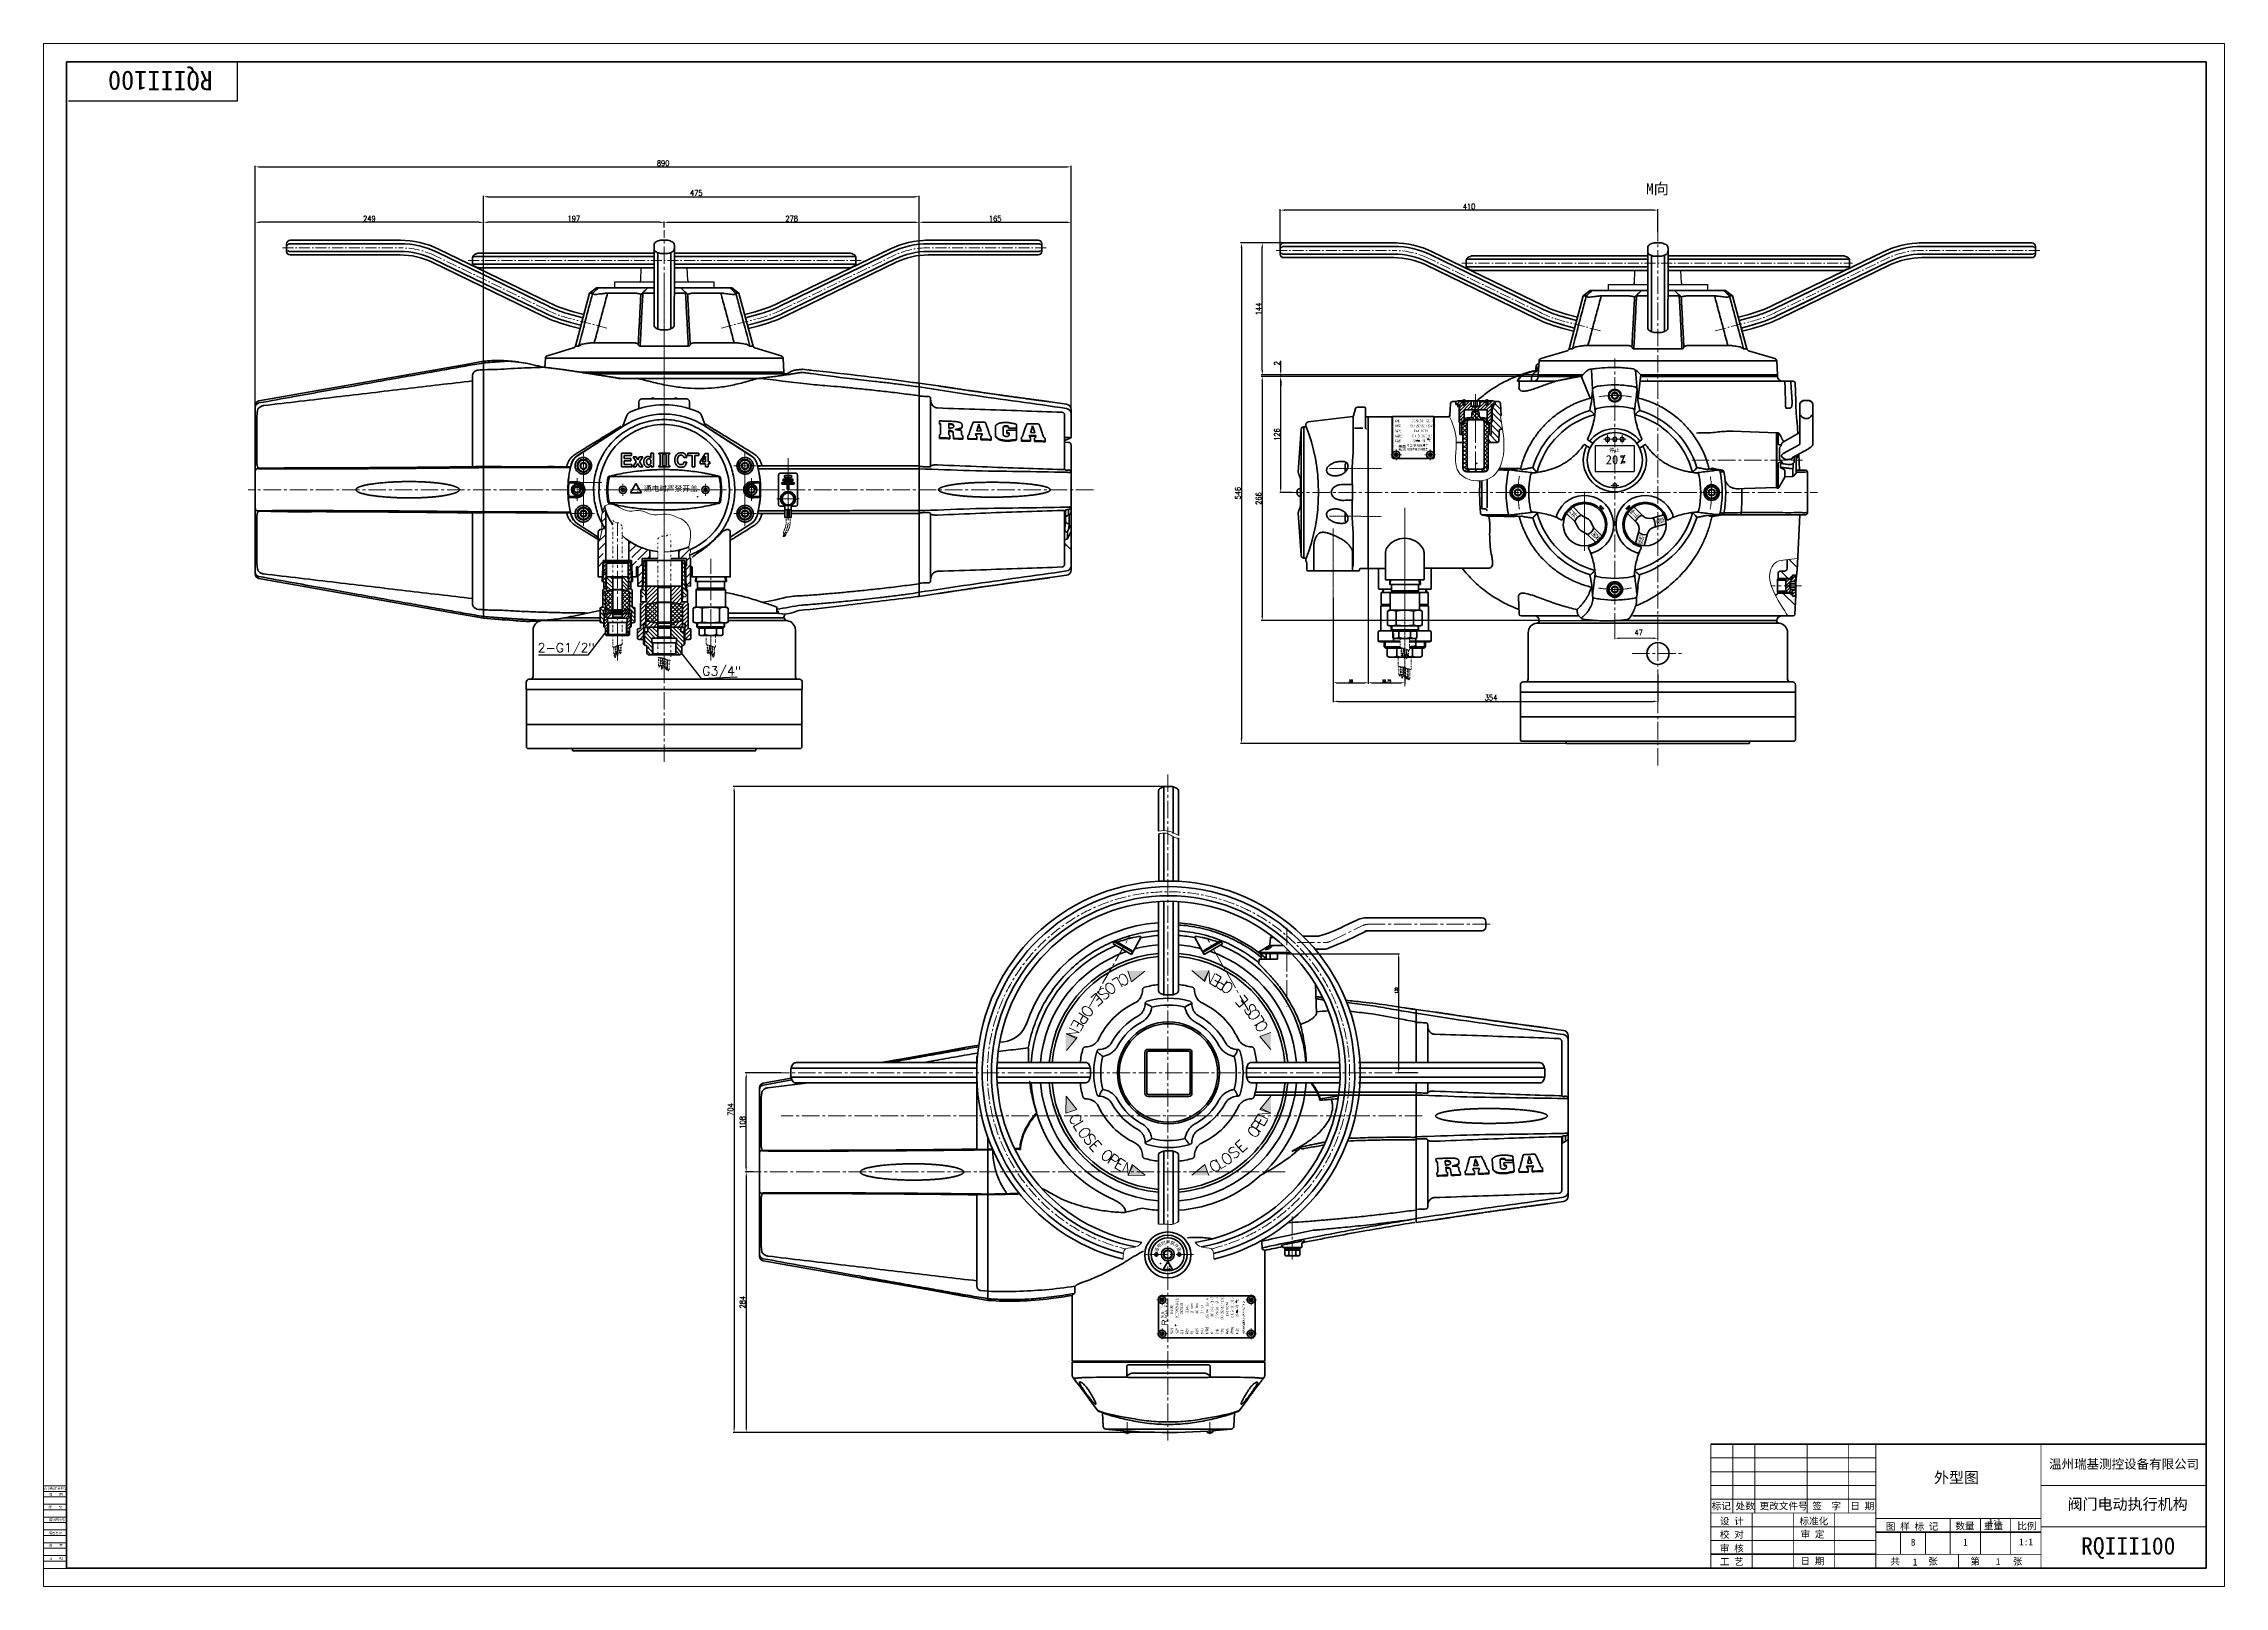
# Model space of a CAD drawing. Extents: x -12012 to 8795, y -497 to 32605.
# Drawn here: x -12012 to -9634, y 30923 to 32605 of the extents above.
import ezdxf

# ---------------------------------------------------------------- set-up
doc = ezdxf.new("R2010")
doc.units = 0
doc.header["$MEASUREMENT"] = 0
for name, pattern in [('ACAD_ISO10W100', [18, 12, -3, 0, -3]), ('CENTER', [2, 1.25, -0.25, 0.25, -0.25]), ('CENTER2', [28.575, 19.05, -3.175, 3.175, -3.175]), ('DIVIDE', [1.25, 0.5, -0.25, 0, -0.25, 0, -0.25]), ('DIVIDE2', [0.625, 0.25, -0.125, 0, -0.125, 0, -0.125])]:
    doc.linetypes.add(name, pattern=pattern)
doc.layers.get('0').update_dxf_attribs({"linetype": 'CONTINUOUS', "lineweight": 35})
doc.layers.get('DEFPOINTS').update_dxf_attribs({"linetype": 'CONTINUOUS'})
for name, color, linetype, lineweight in [('0.7', 7, 'CONTINUOUS', 40), ('078', 7, 'CONTINUOUS', 40), ('082', 7, 'CONTINUOUS', 40), ('1-中心线', 7, 'ACAD_ISO10W100', 9), ('1CEN', 4, 'CENTER2', 9), ('3-细实线', 5, 'CONTINUOUS', 9), ('4-尺寸线', 3, 'CONTINUOUS', 13), ('CU', 7, 'CONTINUOUS', 30), ('dim', 3, 'CONTINUOUS', 13), ('中心线', 14, 'CENTER', 9), ('剖面线', 3, 'CONTINUOUS', 13), ('单点划线', 1, 'CENTER2', 13), ('双点划线', 6, 'DIVIDE2', 13), ('图层1', 3, 'CONTINUOUS', 13), ('尺寸', 3, 'CONTINUOUS', 9), ('尺寸线', 3, 'CONTINUOUS', 15), ('文字', 7, 'CONTINUOUS', 13), ('标注', 3, 'CONTINUOUS', 13), ('标注线', 3, 'CONTINUOUS', 18), ('粗实线', 7, 'CONTINUOUS', 40), ('细实线', 3, 'CONTINUOUS', 13)]:
    doc.layers.add(name, color=color, linetype=linetype, lineweight=lineweight)
doc.layers.add('014', color=3, linetype='CONTINUOUS', plot=False)
for name, color, linetype in [('030', 4, 'CONTINUOUS'), ('031', 3, 'CONTINUOUS'), ('033', 3, 'CONTINUOUS'), ('039', 4, 'CONTINUOUS'), ('075', 3, 'CONTINUOUS'), ('076', 2, 'CONTINUOUS'), ('079', 3, 'CONTINUOUS'), ('081', 3, 'CONTINUOUS'), ('091', 7, 'CONTINUOUS')]:
    doc.layers.add(name, color=color, linetype=linetype)
doc.styles.add('01', font='txt.shx')
doc.styles.get("Standard").update_dxf_attribs({"font": ''})
doc.styles.add('STYLE1', font='txt.shx', dxfattribs={"width": 0.8, "height": 3, "bigfont": 'hzdx.shx'})
doc.styles.add('style2', font='simhei.ttf')
doc.styles.add('STYLE5', font='SimSun.ttf', dxfattribs={"height": 3})
doc.styles.add('商标', font='SimSun.ttf')
doc.styles.add('标注', font='txt.shx', dxfattribs={"height": 2.65})
doc.styles.add('英文3', font='arial.ttf')
doc.styles.add('英文RICH', font='arial.ttf', dxfattribs={"width": 0.45})
doc.styles.get('Standard').set_extended_font_data('FangSong_GB2312')
doc.dimstyles.new('3.5', dxfattribs={"dimtxt": 2.65, "dimasz": 3.5, "dimexe": 1.25, "dimexo": 0.625, "dimtad": 1, "dimlfac": -1, "dimdsep": 46, "dimtxsty": '标注', "dimcen": 3.5, "dimaunit": 1, "dimadec": 3, "dimazin": 2, "dimtfac": 1, "dimtmove": 0, "dimatfit": 3, "dimfxl": 0, "dimarcsym": 0})
doc.dimstyles.new('工程标注', dxfattribs={"dimtxt": 6, "dimasz": 5, "dimexe": 1, "dimexo": 0, "dimgap": 1, "dimtad": 1, "dimdec": 0, "dimdsep": 46, "dimtxsty": 'STYLE1', "dimcen": 1, "dimclrd": 256, "dimclrt": 256, "dimadec": 0, "dimazin": 2, "dimtfac": 1, "dimtdec": 0, "dimtmove": 0, "dimatfit": 3, "dimfxl": 0, "dimtolj": 1, "dimarcsym": 0})
pattern_1 = [(45, (-11127.684, 30796.675), (-4.490128, 4.490128), [])]

# ---------------------------------------------------------------- blocks, each defined once
blk = doc.blocks.new('*D360')
at = {"layer": 'DEFPOINTS', "color": 0, "ltscale": 10, "transparency": 16777216}
for p in [(-10785.5, 31794.7), (-11259.2, 31090.6), (-10785.5, 31090.6)]:
    blk.add_point(p, dxfattribs=at)
at = {"layer": '细实线', "color": 0, "lineweight": -2, "ltscale": 10, "transparency": 16777216}
for p, q in [((-10785.5, 31794.7), (-11260.2, 31794.7)), ((-10785.5, 31090.6), (-11260.2, 31090.6))]:
    blk.add_line(p, q, dxfattribs=at)
at = {"layer": '细实线', "lineweight": -2, "ltscale": 10, "transparency": 16777216}
blk.add_line((-11259.2, 31789.7), (-11259.2, 31095.6), dxfattribs=at)
at = {"layer": '细实线', "ltscale": 10, "transparency": 16777216}
for points in [[(-11260, 31789.7), (-11258.4, 31789.7), (-11259.2, 31794.7)], [(-11260, 31095.6), (-11258.4, 31095.6), (-11259.2, 31090.6)]]:
    blk.add_solid(points, dxfattribs=at)
at = {"layer": '细实线', "ltscale": 10, "transparency": 16777216, "insert": (-11263.2, 31442.7), "char_height": 3, "attachment_point": 5, "rotation": 90, "style": 'STYLE1'}
blk.add_mtext('\\A1;{\\H2x;704}', dxfattribs=at)
blk = doc.blocks.new('*D361')
at = {"layer": 'DEFPOINTS', "color": 0, "ltscale": 10, "transparency": 16777216}
for p in [(-11532.4, 32410), (-11335.4, 32404.2), (-11532.4, 32258.5)]:
    blk.add_point(p, dxfattribs=at)
at = {"layer": '尺寸线', "color": 0, "lineweight": -2, "ltscale": 10, "transparency": 16777216}
for p, q in [((-11532.4, 32258.5), (-11532.4, 32411)), ((-11335.4, 32404.2), (-11335.4, 32411))]:
    blk.add_line(p, q, dxfattribs=at)
at = {"layer": '尺寸线', "lineweight": -2, "ltscale": 10, "transparency": 16777216}
blk.add_line((-11340.4, 32410), (-11527.4, 32410), dxfattribs=at)
at = {"layer": '尺寸线', "ltscale": 10, "transparency": 16777216}
for points in [[(-11527.4, 32410.8), (-11527.4, 32409.1), (-11532.4, 32410)], [(-11340.4, 32410.8), (-11340.4, 32409.1), (-11335.4, 32410)]]:
    blk.add_solid(points, dxfattribs=at)
at = {"layer": '尺寸线', "ltscale": 10, "transparency": 16777216, "insert": (-11433.9, 32414), "char_height": 3, "attachment_point": 5, "style": 'STYLE1'}
blk.add_mtext('\\A1;{\\H2x;197}', dxfattribs=at)
blk = doc.blocks.new('*D362')
at = {"layer": 'DEFPOINTS', "color": 0, "ltscale": 10, "transparency": 16777216}
for p in [(-11335.4, 32404.2), (-11057.4, 32410), (-11057.4, 32234.6)]:
    blk.add_point(p, dxfattribs=at)
at = {"layer": '尺寸线', "color": 0, "lineweight": -2, "ltscale": 10, "transparency": 16777216}
for p, q in [((-11335.4, 32404.2), (-11335.4, 32411)), ((-11057.4, 32234.6), (-11057.4, 32411))]:
    blk.add_line(p, q, dxfattribs=at)
at = {"layer": '尺寸线', "lineweight": -2, "ltscale": 10, "transparency": 16777216}
blk.add_line((-11330.4, 32410), (-11062.4, 32410), dxfattribs=at)
at = {"layer": '尺寸线', "ltscale": 10, "transparency": 16777216}
for points in [[(-11330.4, 32410.8), (-11330.4, 32409.1), (-11335.4, 32410)], [(-11062.4, 32410.8), (-11062.4, 32409.1), (-11057.4, 32410)]]:
    blk.add_solid(points, dxfattribs=at)
at = {"layer": '尺寸线', "ltscale": 10, "transparency": 16777216, "insert": (-11196.4, 32414), "char_height": 3, "attachment_point": 5, "style": 'STYLE1'}
blk.add_mtext('\\A1;{\\H2x;278}', dxfattribs=at)
blk = doc.blocks.new('*D363')
at = {"layer": 'DEFPOINTS', "color": 0, "ltscale": 10, "transparency": 16777216}
for p in [(-10891.8, 32470.4), (-11781.4, 32210.3), (-10891.8, 32201.2)]:
    blk.add_point(p, dxfattribs=at)
at = {"layer": '尺寸线', "color": 0, "lineweight": -2, "ltscale": 10, "transparency": 16777216}
for p, q in [((-11781.4, 32210.3), (-11781.4, 32471.4)), ((-10891.8, 32201.2), (-10891.8, 32471.4))]:
    blk.add_line(p, q, dxfattribs=at)
at = {"layer": '尺寸线', "lineweight": -2, "ltscale": 10, "transparency": 16777216}
blk.add_line((-11776.4, 32470.4), (-10896.8, 32470.4), dxfattribs=at)
at = {"layer": '尺寸线', "ltscale": 10, "transparency": 16777216}
for points in [[(-11776.4, 32471.2), (-11776.4, 32469.6), (-11781.4, 32470.4)], [(-10896.8, 32471.2), (-10896.8, 32469.6), (-10891.8, 32470.4)]]:
    blk.add_solid(points, dxfattribs=at)
at = {"layer": '尺寸线', "ltscale": 10, "transparency": 16777216, "insert": (-11336.6, 32474.4), "char_height": 3, "attachment_point": 5, "style": 'STYLE1'}
blk.add_mtext('\\A1;{\\H2x;890}', dxfattribs=at)
blk = doc.blocks.new('*D364')
at = {"layer": 'DEFPOINTS', "color": 0, "ltscale": 10, "transparency": 16777216}
for p in [(-11781.4, 32410), (-11781.4, 32410), (-11532.4, 32410)]:
    blk.add_point(p, dxfattribs=at)
at = {"layer": '尺寸线', "color": 0, "lineweight": -2, "ltscale": 10, "transparency": 16777216}
for p, q in [((-11781.4, 32410), (-11781.4, 32411)), ((-11532.4, 32410), (-11532.4, 32411))]:
    blk.add_line(p, q, dxfattribs=at)
at = {"layer": '尺寸线', "lineweight": -2, "ltscale": 10, "transparency": 16777216}
blk.add_line((-11537.4, 32410), (-11776.4, 32410), dxfattribs=at)
at = {"layer": '尺寸线', "ltscale": 10, "transparency": 16777216}
for points in [[(-11776.4, 32410.8), (-11776.4, 32409.1), (-11781.4, 32410)], [(-11537.4, 32410.8), (-11537.4, 32409.1), (-11532.4, 32410)]]:
    blk.add_solid(points, dxfattribs=at)
at = {"layer": '尺寸线', "ltscale": 10, "transparency": 16777216, "insert": (-11656.9, 32414), "char_height": 3, "attachment_point": 5, "style": 'STYLE1'}
blk.add_mtext('\\A1;{\\H2x;249}', dxfattribs=at)
blk = doc.blocks.new('*D365')
at = {"layer": 'DEFPOINTS', "color": 0, "ltscale": 10, "transparency": 16777216}
for p in [(-11057.4, 32410), (-10891.8, 32410), (-10891.8, 32410)]:
    blk.add_point(p, dxfattribs=at)
at = {"layer": '尺寸线', "color": 0, "lineweight": -2, "ltscale": 10, "transparency": 16777216}
for p, q in [((-11057.4, 32410), (-11057.4, 32411)), ((-10891.8, 32410), (-10891.8, 32411))]:
    blk.add_line(p, q, dxfattribs=at)
at = {"layer": '尺寸线', "lineweight": -2, "ltscale": 10, "transparency": 16777216}
blk.add_line((-11052.4, 32410), (-10896.8, 32410), dxfattribs=at)
at = {"layer": '尺寸线', "ltscale": 10, "transparency": 16777216}
for points in [[(-11052.4, 32410.8), (-11052.4, 32409.1), (-11057.4, 32410)], [(-10896.8, 32410.8), (-10896.8, 32409.1), (-10891.8, 32410)]]:
    blk.add_solid(points, dxfattribs=at)
at = {"layer": '尺寸线', "ltscale": 10, "transparency": 16777216, "insert": (-10974.6, 32414), "char_height": 3, "attachment_point": 5, "style": 'STYLE1'}
blk.add_mtext('\\A1;{\\H2x;165}', dxfattribs=at)
blk = doc.blocks.new('*D366')
at = {"layer": 'DEFPOINTS', "color": 0, "ltscale": 10, "transparency": 16777216}
for p in [(-11057.4, 32437.9), (-11532.4, 32411), (-11057.4, 32411)]:
    blk.add_point(p, dxfattribs=at)
at = {"layer": '尺寸线', "color": 0, "lineweight": -2, "ltscale": 10, "transparency": 16777216}
for p, q in [((-11532.4, 32411), (-11532.4, 32438.9)), ((-11057.4, 32411), (-11057.4, 32438.9))]:
    blk.add_line(p, q, dxfattribs=at)
at = {"layer": '尺寸线', "lineweight": -2, "ltscale": 10, "transparency": 16777216}
blk.add_line((-11527.4, 32437.9), (-11062.4, 32437.9), dxfattribs=at)
at = {"layer": '尺寸线', "ltscale": 10, "transparency": 16777216}
for points in [[(-11527.4, 32438.7), (-11527.4, 32437), (-11532.4, 32437.9)], [(-11062.4, 32438.7), (-11062.4, 32437), (-11057.4, 32437.9)]]:
    blk.add_solid(points, dxfattribs=at)
at = {"layer": '尺寸线', "ltscale": 10, "transparency": 16777216, "insert": (-11300.5, 32441.9), "char_height": 3, "attachment_point": 5, "style": 'STYLE1'}
blk.add_mtext('\\A1;{\\H2x;475}', dxfattribs=at)
blk = doc.blocks.new('*D367')
at = {"layer": 'DEFPOINTS', "color": 0, "ltscale": 10, "transparency": 16777216}
for p in [(-10605.9, 31926), (-10251.9, 31916.9), (-10251.9, 31887.7)]:
    blk.add_point(p, dxfattribs=at)
at = {"layer": '尺寸线', "color": 0, "lineweight": -2, "ltscale": 10, "transparency": 16777216}
for p, q in [((-10605.9, 31926), (-10605.9, 31886.7)), ((-10251.9, 31916.9), (-10251.9, 31886.7))]:
    blk.add_line(p, q, dxfattribs=at)
at = {"layer": '尺寸线', "lineweight": -2, "ltscale": 10, "transparency": 16777216}
blk.add_line((-10600.9, 31887.7), (-10256.9, 31887.7), dxfattribs=at)
at = {"layer": '尺寸线', "ltscale": 10, "transparency": 16777216}
for points in [[(-10600.9, 31888.5), (-10600.9, 31886.9), (-10605.9, 31887.7)], [(-10256.9, 31888.5), (-10256.9, 31886.9), (-10251.9, 31887.7)]]:
    blk.add_solid(points, dxfattribs=at)
at = {"layer": '尺寸线', "ltscale": 10, "transparency": 16777216, "insert": (-10433.9, 31891.7), "char_height": 3, "attachment_point": 5, "style": 'STYLE1'}
blk.add_mtext('\\A1;{\\H2x;354}', dxfattribs=at)
blk = doc.blocks.new('*D368')
at = {"layer": 'DEFPOINTS', "color": 0, "ltscale": 10, "transparency": 16777216}
for p in [(-10663.6, 32423.3), (-10251.9, 32399.2), (-10663.6, 32380)]:
    blk.add_point(p, dxfattribs=at)
at = {"layer": '尺寸线', "color": 0, "lineweight": -2, "ltscale": 10, "transparency": 16777216}
for p, q in [((-10663.6, 32380), (-10663.6, 32424.3)), ((-10251.9, 32399.2), (-10251.9, 32424.3))]:
    blk.add_line(p, q, dxfattribs=at)
at = {"layer": '尺寸线', "lineweight": -2, "ltscale": 10, "transparency": 16777216}
blk.add_line((-10256.9, 32423.3), (-10658.6, 32423.3), dxfattribs=at)
at = {"layer": '尺寸线', "ltscale": 10, "transparency": 16777216}
for points in [[(-10658.6, 32424.1), (-10658.6, 32422.4), (-10663.6, 32423.3)], [(-10256.9, 32424.1), (-10256.9, 32422.4), (-10251.9, 32423.3)]]:
    blk.add_solid(points, dxfattribs=at)
at = {"layer": '尺寸线', "ltscale": 10, "transparency": 16777216, "insert": (-10457.8, 32427.3), "char_height": 3, "attachment_point": 5, "style": 'STYLE1'}
blk.add_mtext('\\A1;{\\H2x;410}', dxfattribs=at)
blk = doc.blocks.new('*D369')
at = {"layer": 'DEFPOINTS', "color": 0, "ltscale": 10, "transparency": 16777216}
for p in [(-10659.6, 32387.5), (-10705.9, 31841.9), (-10351.4, 31841.9)]:
    blk.add_point(p, dxfattribs=at)
at = {"layer": '尺寸线', "color": 0, "lineweight": -2, "ltscale": 10, "transparency": 16777216}
for p, q in [((-10659.6, 32387.5), (-10706.9, 32387.5)), ((-10351.4, 31841.9), (-10706.9, 31841.9))]:
    blk.add_line(p, q, dxfattribs=at)
at = {"layer": '尺寸线', "lineweight": -2, "ltscale": 10, "transparency": 16777216}
blk.add_line((-10705.9, 32382.5), (-10705.9, 31846.9), dxfattribs=at)
at = {"layer": '尺寸线', "ltscale": 10, "transparency": 16777216}
for points in [[(-10706.8, 32382.5), (-10705.1, 32382.5), (-10705.9, 32387.5)], [(-10706.8, 31846.9), (-10705.1, 31846.9), (-10705.9, 31841.9)]]:
    blk.add_solid(points, dxfattribs=at)
at = {"layer": '尺寸线', "ltscale": 10, "transparency": 16777216, "insert": (-10709.9, 32114.7), "char_height": 3, "attachment_point": 5, "rotation": 90, "style": 'STYLE1'}
blk.add_mtext('\\A1;{\\H2x;546}', dxfattribs=at)
blk = doc.blocks.new('*D370')
at = {"layer": 'DEFPOINTS', "color": 0, "ltscale": 10, "transparency": 16777216}
for p in [(-10683.3, 32387.5), (-10671.6, 32387.5), (-10382.4, 32243.6)]:
    blk.add_point(p, dxfattribs=at)
at = {"layer": '尺寸线', "color": 0, "lineweight": -2, "ltscale": 10, "transparency": 16777216}
for p, q in [((-10671.6, 32387.5), (-10684.3, 32387.5)), ((-10382.4, 32243.6), (-10684.3, 32243.6))]:
    blk.add_line(p, q, dxfattribs=at)
at = {"layer": '尺寸线', "lineweight": -2, "ltscale": 10, "transparency": 16777216}
blk.add_line((-10683.3, 32248.6), (-10683.3, 32382.5), dxfattribs=at)
at = {"layer": '尺寸线', "ltscale": 10, "transparency": 16777216}
for points in [[(-10684.1, 32382.5), (-10682.4, 32382.5), (-10683.3, 32387.5)], [(-10684.1, 32248.6), (-10682.4, 32248.6), (-10683.3, 32243.6)]]:
    blk.add_solid(points, dxfattribs=at)
at = {"layer": '尺寸线', "ltscale": 10, "transparency": 16777216, "insert": (-10687.3, 32315.5), "char_height": 3, "attachment_point": 5, "rotation": 90, "style": 'STYLE1'}
blk.add_mtext('\\A1;{\\H2x;144}', dxfattribs=at)
blk = doc.blocks.new('*D371')
at = {"layer": 'DEFPOINTS', "color": 0, "ltscale": 10, "transparency": 16777216}
for p in [(-10382.4, 32241.8), (-10683.3, 31975.8), (-10381.3, 31975.8)]:
    blk.add_point(p, dxfattribs=at)
at = {"layer": '尺寸线', "color": 0, "lineweight": -2, "ltscale": 10, "transparency": 16777216}
for p, q in [((-10382.4, 32241.8), (-10684.3, 32241.8)), ((-10381.3, 31975.8), (-10684.3, 31975.8))]:
    blk.add_line(p, q, dxfattribs=at)
at = {"layer": '尺寸线', "lineweight": -2, "ltscale": 10, "transparency": 16777216}
blk.add_line((-10683.3, 32236.8), (-10683.3, 31980.8), dxfattribs=at)
at = {"layer": '尺寸线', "ltscale": 10, "transparency": 16777216}
for points in [[(-10684.2, 32236.8), (-10682.5, 32236.8), (-10683.3, 32241.8)], [(-10684.2, 31980.8), (-10682.5, 31980.8), (-10683.3, 31975.8)]]:
    blk.add_solid(points, dxfattribs=at)
at = {"layer": '尺寸线', "ltscale": 10, "transparency": 16777216, "insert": (-10687.3, 32108.8), "char_height": 3, "attachment_point": 5, "rotation": 90, "style": 'STYLE1'}
blk.add_mtext('\\A1;{\\H2x;266}', dxfattribs=at)
blk = doc.blocks.new('*D372')
at = {"layer": 'DEFPOINTS', "color": 0, "ltscale": 10, "transparency": 16777216}
for p in [(-10663.2, 32243.6), (-10651.9, 32243.6), (-10651.9, 32241.8)]:
    blk.add_point(p, dxfattribs=at)
at = {"layer": '尺寸线', "lineweight": -2, "ltscale": 10, "transparency": 16777216}
for p, q in [((-10663.2, 32248.6), (-10663.2, 32258.8)), ((-10663.2, 32241.8), (-10663.2, 32243.6)), ((-10663.2, 32236.8), (-10663.2, 32231.8))]:
    blk.add_line(p, q, dxfattribs=at)
at = {"layer": '尺寸线', "color": 0, "lineweight": -2, "ltscale": 10, "transparency": 16777216}
for p, q in [((-10651.9, 32243.6), (-10664.2, 32243.6)), ((-10651.9, 32241.8), (-10664.2, 32241.8))]:
    blk.add_line(p, q, dxfattribs=at)
at = {"layer": '尺寸线', "ltscale": 10, "transparency": 16777216}
for points in [[(-10664, 32248.6), (-10662.3, 32248.6), (-10663.2, 32243.6)], [(-10664, 32236.8), (-10662.3, 32236.8), (-10663.2, 32241.8)]]:
    blk.add_solid(points, dxfattribs=at)
at = {"layer": '尺寸线', "ltscale": 10, "transparency": 16777216, "insert": (-10667.2, 32256.2), "char_height": 3, "attachment_point": 5, "rotation": 90, "style": 'STYLE1'}
blk.add_mtext('\\A1;{\\H2x;2}', dxfattribs=at)
blk = doc.blocks.new('*D373')
at = {"layer": 'DEFPOINTS', "color": 0, "ltscale": 10, "transparency": 16777216}
for p in [(-10663.2, 32241.8), (-10650.8, 32241.8), (-10650.8, 32115.5)]:
    blk.add_point(p, dxfattribs=at)
at = {"layer": '尺寸线', "color": 0, "lineweight": -2, "ltscale": 10, "transparency": 16777216}
for p, q in [((-10650.8, 32241.8), (-10664.2, 32241.8)), ((-10650.8, 32115.5), (-10664.2, 32115.5))]:
    blk.add_line(p, q, dxfattribs=at)
at = {"layer": '尺寸线', "lineweight": -2, "ltscale": 10, "transparency": 16777216}
blk.add_line((-10663.2, 32120.5), (-10663.2, 32236.8), dxfattribs=at)
at = {"layer": '尺寸线', "ltscale": 10, "transparency": 16777216}
for points in [[(-10664, 32236.8), (-10662.3, 32236.8), (-10663.2, 32241.8)], [(-10664, 32120.5), (-10662.3, 32120.5), (-10663.2, 32115.5)]]:
    blk.add_solid(points, dxfattribs=at)
at = {"layer": '尺寸线', "ltscale": 10, "transparency": 16777216, "insert": (-10667.2, 32178.6), "char_height": 3, "attachment_point": 5, "rotation": 90, "style": 'STYLE1'}
blk.add_mtext('\\A1;{\\H2x;126}', dxfattribs=at)
blk = doc.blocks.new('*D374')
at = {"layer": 'DEFPOINTS', "color": 0, "ltscale": 10, "transparency": 16777216}
for p in [(-11238, 31374.6), (-11246, 31090.6), (-11215.4, 31090.6)]:
    blk.add_point(p, dxfattribs=at)
at = {"layer": '尺寸', "color": 0, "lineweight": -2, "ltscale": 10, "transparency": 16777216}
for p, q in [((-11238, 31374.6), (-11247, 31374.6)), ((-11215.4, 31090.6), (-11247, 31090.6))]:
    blk.add_line(p, q, dxfattribs=at)
at = {"layer": '尺寸', "lineweight": -2, "ltscale": 10, "transparency": 16777216}
blk.add_line((-11246, 31369.6), (-11246, 31095.6), dxfattribs=at)
at = {"layer": '尺寸', "ltscale": 10, "transparency": 16777216}
for points in [[(-11246.8, 31369.6), (-11245.2, 31369.6), (-11246, 31374.6)], [(-11246.8, 31095.6), (-11245.2, 31095.6), (-11246, 31090.6)]]:
    blk.add_solid(points, dxfattribs=at)
at = {"layer": '尺寸', "ltscale": 10, "transparency": 16777216, "insert": (-11250, 31232.6), "char_height": 3, "attachment_point": 5, "rotation": 90, "style": 'STYLE1'}
blk.add_mtext('\\A1;{\\H2x;284}', dxfattribs=at)
blk = doc.blocks.new('*D375')
at = {"layer": 'DEFPOINTS', "color": 0, "ltscale": 10, "transparency": 16777216}
for p in [(-11246, 31482.7), (-11208, 31482.7), (-11238, 31374.6)]:
    blk.add_point(p, dxfattribs=at)
at = {"layer": '尺寸线', "color": 0, "lineweight": -2, "ltscale": 10, "transparency": 16777216}
for p, q in [((-11208, 31482.7), (-11247, 31482.7)), ((-11238, 31374.6), (-11247, 31374.6))]:
    blk.add_line(p, q, dxfattribs=at)
at = {"layer": '尺寸线', "lineweight": -2, "ltscale": 10, "transparency": 16777216}
blk.add_line((-11246, 31379.6), (-11246, 31477.7), dxfattribs=at)
at = {"layer": '尺寸线', "ltscale": 10, "transparency": 16777216}
for points in [[(-11246.8, 31477.7), (-11245.2, 31477.7), (-11246, 31482.7)], [(-11246.8, 31379.6), (-11245.2, 31379.6), (-11246, 31374.6)]]:
    blk.add_solid(points, dxfattribs=at)
at = {"layer": '尺寸线', "ltscale": 10, "transparency": 16777216, "insert": (-11250, 31428.6), "char_height": 3, "attachment_point": 5, "rotation": 90, "style": 'STYLE1'}
blk.add_mtext('\\A1;{\\H2x;108}', dxfattribs=at)
blk = doc.blocks.new('*D376')
at = {"layer": 'DEFPOINTS', "color": 0, "ltscale": 10, "transparency": 16777216}
for p in [(-10656.6, 31612.6), (-10534.6, 31482.7), (-10514.5, 31482.7)]:
    blk.add_point(p, dxfattribs=at)
at = {"layer": '尺寸线', "color": 0, "lineweight": -2, "ltscale": 10, "transparency": 16777216}
for p, q in [((-10656.6, 31612.6), (-10533.6, 31612.6)), ((-10514.5, 31482.7), (-10535.6, 31482.7))]:
    blk.add_line(p, q, dxfattribs=at)
at = {"layer": '尺寸线', "lineweight": -2, "ltscale": 10, "transparency": 16777216}
blk.add_line((-10534.6, 31607.6), (-10534.6, 31487.7), dxfattribs=at)
at = {"layer": '尺寸线', "ltscale": 10, "transparency": 16777216}
for points in [[(-10535.4, 31607.6), (-10533.7, 31607.6), (-10534.6, 31612.6)], [(-10535.4, 31487.7), (-10533.7, 31487.7), (-10534.6, 31482.7)]]:
    blk.add_solid(points, dxfattribs=at)
at = {"layer": '尺寸线', "ltscale": 10, "transparency": 16777216, "insert": (-10537.1, 31572.4), "char_height": 3, "attachment_point": 5, "rotation": 90, "style": 'STYLE1'}
blk.add_mtext('\\A1;130', dxfattribs=at)
blk = doc.blocks.new('*D377')
at = {"layer": 'DEFPOINTS', "color": 0, "transparency": 16777216}
for p in [(-10567.7, 32032.5), (-10528, 31914), (-10528, 31908)]:
    blk.add_point(p, dxfattribs=at)
at = {"layer": '标注', "color": 0, "lineweight": -2, "transparency": 16777216}
for p, q in [((-10567.7, 32031.9), (-10567.7, 31906.7)), ((-10528, 31913.4), (-10528, 31906.7)), ((-10564.2, 31908), (-10531.5, 31908))]:
    blk.add_line(p, q, dxfattribs=at)
at = {"layer": '标注', "color": 0, "transparency": 16777216}
for points in [[(-10564.2, 31908.6), (-10564.2, 31907.4), (-10567.7, 31908)], [(-10531.5, 31908.6), (-10531.5, 31907.4), (-10528, 31908)]]:
    blk.add_solid(points, dxfattribs=at)
at = {"layer": '标注', "color": 0, "transparency": 16777216, "insert": (-10547.8, 31909.9), "char_height": 2.65, "attachment_point": 5, "style": '标注'}
blk.add_mtext('39.75', dxfattribs=at)
blk = doc.blocks.new('*D378')
at = {"layer": 'DEFPOINTS', "color": 0, "linetype": 'Continuous', "transparency": 16777216}
for p in [(-10605.9, 32001.1), (-10567.7, 32001.1), (-10567.7, 31908)]:
    blk.add_point(p, dxfattribs=at)
at = {"layer": '标注线', "color": 0, "linetype": 'Continuous', "lineweight": -2, "transparency": 16777216}
for p, q in [((-10605.9, 32000.5), (-10605.9, 31906.7)), ((-10567.7, 32000.5), (-10567.7, 31906.7)), ((-10602.4, 31908), (-10571.2, 31908))]:
    blk.add_line(p, q, dxfattribs=at)
at = {"layer": '标注线', "color": 0, "linetype": 'Continuous', "transparency": 16777216}
for points in [[(-10602.4, 31908.6), (-10602.4, 31907.4), (-10605.9, 31908)], [(-10571.2, 31908.6), (-10571.2, 31907.4), (-10567.7, 31908)]]:
    blk.add_solid(points, dxfattribs=at)
at = {"layer": '标注线', "color": 0, "linetype": 'Continuous', "transparency": 16777216, "insert": (-10586.8, 31909.9), "char_height": 2.65, "attachment_point": 5, "style": '标注'}
blk.add_mtext('38', dxfattribs=at)

msp = doc.modelspace()

# ---------------------------------------------------------------- hatches: boundary and pattern name
at = {"layer": '076'}
h = msp.add_hatch(dxfattribs=at)
h.set_pattern_fill('ANSI37', color=256, style=0)
h.set_pattern_definition([(135, (-9234.4388, 30526.861), (2.245064, 2.245064), []), (45, (-9234.4388, 30526.861), (2.245064, -2.245064), [])])
h.paths.add_polyline_path([(-11391.521, 32008.92), (-11393.421, 32008.92), (-11399.421, 32007.312), (-11399.421, 31988.527), (-11393.421, 31986.92), (-11386.421, 31986.92), (-11386.421, 31987.62), (-11391.521, 31987.62)])
h.paths.add_polyline_path([(-11381.321, 31987.62), (-11386.421, 31987.62), (-11386.421, 31986.92), (-11379.421, 31986.92), (-11373.421, 31988.527), (-11373.421, 32007.312), (-11379.421, 32008.92), (-11381.321, 32008.92)])
h = msp.add_hatch(dxfattribs=at)
h.set_pattern_fill('ANSI37', color=256, style=0)
h.set_pattern_definition([(45, (-13436.365, 30521.861), (-2.245064, 2.245064), []), (135, (-13436.365, 30521.861), (-2.245064, -2.245064), [])])
h.paths.add_polyline_path([(-11342.483, 31995.456), (-11344.383, 31995.456), (-11354.833, 31993.419), (-11355.383, 31993.306), (-11355.383, 31975.599), (-11344.383, 31973.456), (-11342.383, 31973.456), (-11342.383, 31974.156), (-11342.483, 31974.156)])
h.paths.add_polyline_path([(-11328.283, 31974.156), (-11328.383, 31974.156), (-11328.383, 31973.456), (-11326.025, 31973.456), (-11315.383, 31975.599), (-11315.383, 31993.306), (-11315.861, 31993.405), (-11326.478, 31995.456), (-11328.283, 31995.456)])
h.paths.add_polyline_path([(-11319.428, 31987.708, -1), (-11319.115, 31987.708, -1)], flags=16)
at = {"layer": '081'}
h = msp.add_hatch(dxfattribs=at)
h.set_pattern_fill('ANSI31', color=256, style=0)
h.set_pattern_definition([(45, (-12416.4574, 31186.629), (-2.245064, 2.245064), [])])
h.paths.add_polyline_path([(-11343.483, 31968.599), (-11342.483, 31969.599), (-11342.483, 31972.947), (-11355.233, 31975.559, 0.26794919), (-11355.383, 31975.299), (-11355.383, 31969.599), (-11354.383, 31968.599)])
h.paths.add_polyline_path([(-11315.383, 31975.299, 0.26794919), (-11315.533, 31975.559), (-11328.283, 31972.947), (-11328.283, 31969.599), (-11327.283, 31968.599), (-11316.383, 31968.599), (-11315.383, 31969.599)])
at = {"layer": '4-尺寸线'}
h = msp.add_hatch(dxfattribs=at)
h.set_pattern_fill('ANSI31', color=3, scale=0.5, style=0)
h.set_pattern_definition([(45, (-15488.9016, 30213.9789), (-1.122532, 1.122532), [])])
h.paths.add_polyline_path([(-11381.321, 31986.411), (-11373.571, 31988.487, -0.26794919), (-11373.421, 31988.227), (-11373.421, 31984.527), (-11374.421, 31983.527), (-11380.321, 31983.527), (-11381.321, 31984.527)])
h.paths.add_polyline_path([(-11399.421, 31988.527), (-11393.421, 31986.92), (-11391.521, 31986.411), (-11391.521, 31984.527), (-11392.521, 31983.527), (-11397.421, 31983.527), (-11398.421, 31983.527), (-11399.421, 31984.527)])
at = {"layer": '剖面线'}
h = msp.add_hatch(dxfattribs=at)
h.set_pattern_fill('ANSI37', color=256, style=0)
h.set_pattern_definition([(45, (-13336.3213, 30539.8933), (-2.245064, 2.245064), []), (135, (-13336.3213, 30539.8933), (-2.245064, -2.245064), [])])
h.paths.add_polyline_path([(-10441.466, 32140.97), (-10443.466, 32140.97), (-10443.466, 32137.97), (-10440.966, 32137.97, 0.41421356), (-10436.966, 32141.97), (-10436.966, 32178.47), (-10435.716, 32178.47), (-10435.716, 32190.47), (-10439.216, 32190.47), (-10439.216, 32194.97, 0.41421356), (-10441.216, 32196.97), (-10444.716, 32196.97, -0.41421356), (-10446.716, 32198.97), (-10446.716, 32201.97, 0.41421356), (-10448.716, 32203.97), (-10450.716, 32203.97), (-10450.716, 32194.47), (-10441.466, 32194.47)])
h.paths.add_polyline_path([(-10464.466, 32141.97, 0.41421356), (-10460.466, 32137.97), (-10457.966, 32137.97), (-10457.966, 32140.97), (-10459.966, 32140.97), (-10459.966, 32194.47), (-10450.716, 32194.47), (-10450.716, 32203.97), (-10452.716, 32203.97, 0.41421356), (-10454.716, 32201.97), (-10454.716, 32198.97, -0.41421356), (-10456.716, 32196.97), (-10460.216, 32196.97, 0.41421356), (-10462.216, 32194.97), (-10462.216, 32190.47), (-10465.716, 32190.47), (-10465.716, 32178.47), (-10464.466, 32178.47)])
at = {"layer": '尺寸线', "ltscale": 10}
h = msp.add_hatch(dxfattribs=at)
h.set_pattern_fill('ANSI31', color=256, scale=20, style=0)
h.set_pattern_definition([(45, (-19028.252, 27953.9538), (-1.76776695, 1.76776695), [])])
h.paths.add_polyline_path([(-10467.916, 32208.97), (-10468.716, 32208.97), (-10468.716, 32192.27), (-10467.916, 32191.47)], flags=16)
edge = h.paths.add_edge_path()
edge.add_spline(control_points=[(-10433.516, 32195.131), (-10434.481, 32194.923), (-10435.46, 32194.728), (-10436.443, 32194.551), (-10436.454, 32194.549)], knot_values=[14.33799929, 14.33799929, 14.33799929, 14.33799929, 17.29870128, 17.33281735, 17.33281735, 17.33281735, 17.33281735], degree=3, periodic=0)
edge.add_spline(control_points=[(-10436.454, 32194.549), (-10437.04, 32194.443), (-10437.628, 32194.343), (-10438.216, 32194.25)], knot_values=[12.55087866, 12.55087866, 12.55087866, 12.55087866, 14.33799929, 14.33799929, 14.33799929, 14.33799929], degree=3, periodic=0)
edge.add_line((-10438.216, 32194.25), (-10438.216, 32193.431))
edge.add_line((-10438.216, 32193.431), (-10436.733, 32191.47))
edge.add_line((-10436.733, 32191.47), (-10433.516, 32191.47))
edge.add_line((-10433.516, 32191.47), (-10433.516, 32195.131))
edge = h.paths.add_edge_path()
edge.add_spline(control_points=[(-10432.716, 32195.307), (-10432.983, 32195.247), (-10433.249, 32195.189), (-10433.516, 32195.131)], knot_values=[17.33281735, 17.33281735, 17.33281735, 17.33281735, 18.152041, 18.152041, 18.152041, 18.152041], degree=3, periodic=0)
edge.add_line((-10433.516, 32195.131), (-10433.516, 32191.47))
edge.add_line((-10433.516, 32191.47), (-10432.716, 32192.27))
edge.add_line((-10432.716, 32192.27), (-10432.716, 32195.307))
edge = h.paths.add_edge_path(flags=17)
edge.add_line((-10432.716, 32208.97), (-10433.516, 32208.97))
edge.add_line((-10433.516, 32208.97), (-10433.516, 32195.131))
edge.add_spline(control_points=[(-10433.516, 32195.131), (-10433.249, 32195.189), (-10432.983, 32195.247), (-10432.716, 32195.307)], knot_values=[17.33281735, 17.33281735, 17.33281735, 17.33281735, 18.152041, 18.152041, 18.152041, 18.152041], degree=3, periodic=0)
edge.add_line((-10432.716, 32195.307), (-10432.716, 32208.97))
h.paths.add_polyline_path([(-10454.198, 32209.44), (-10455.466, 32209.44), (-10455.466, 32215.44), (-10457.716, 32215.44), (-10457.716, 32214.74), (-10462.216, 32214.74), (-10462.216, 32210.653), (-10463.216, 32210.085), (-10463.216, 32210.079), (-10464.216, 32210.653), (-10464.216, 32214.74), (-10468.716, 32214.74), (-10468.716, 32215.44), (-10469.716, 32215.44), (-10472.216, 32214.77), (-10472.216, 32211.47), (-10467.716, 32211.47), (-10467.716, 32208.97), (-10467.916, 32208.97), (-10467.916, 32191.47), (-10464.699, 32191.47), (-10463.216, 32193.431), (-10463.216, 32205.47), (-10450.716, 32205.47), (-10450.716, 32207.94)])
h.paths.add_polyline_path([(-10461.78, 32208.902, -1), (-10461.38, 32208.902, -1)], flags=16)
edge = h.paths.add_edge_path()
edge.add_line((-10433.516, 32208.97), (-10433.716, 32208.97))
edge.add_line((-10433.716, 32208.97), (-10433.716, 32211.47))
edge.add_line((-10433.716, 32211.47), (-10429.216, 32211.47))
edge.add_line((-10429.216, 32211.47), (-10429.216, 32214.77))
edge.add_line((-10429.216, 32214.77), (-10431.716, 32215.44))
edge.add_line((-10431.716, 32215.44), (-10432.716, 32215.44))
edge.add_line((-10432.716, 32215.44), (-10432.716, 32214.74))
edge.add_line((-10432.716, 32214.74), (-10437.216, 32214.74))
edge.add_line((-10437.216, 32214.74), (-10437.216, 32210.653))
edge.add_line((-10437.216, 32210.653), (-10438.216, 32210.079))
edge.add_line((-10438.216, 32210.079), (-10438.216, 32210.085))
edge.add_line((-10438.216, 32210.085), (-10439.216, 32210.653))
edge.add_line((-10439.216, 32210.653), (-10439.216, 32214.74))
edge.add_line((-10439.216, 32214.74), (-10443.716, 32214.74))
edge.add_line((-10443.716, 32214.74), (-10443.716, 32215.44))
edge.add_line((-10443.716, 32215.44), (-10445.966, 32215.44))
edge.add_line((-10445.966, 32215.44), (-10445.966, 32209.44))
edge.add_line((-10445.966, 32209.44), (-10447.234, 32209.44))
edge.add_line((-10447.234, 32209.44), (-10450.716, 32207.94))
edge.add_line((-10450.716, 32207.94), (-10450.716, 32205.47))
edge.add_line((-10450.716, 32205.47), (-10438.216, 32205.47))
edge.add_line((-10438.216, 32205.47), (-10438.216, 32194.25))
edge.add_spline(control_points=[(-10438.216, 32194.25), (-10437.616, 32194.345), (-10436.045, 32194.612), (-10434.481, 32194.923), (-10433.516, 32195.131)], knot_values=[12.55087866, 12.55087866, 12.55087866, 12.55087866, 14.37211536, 17.33281735, 17.33281735, 17.33281735, 17.33281735], degree=3, periodic=0)
edge.add_line((-10433.516, 32195.131), (-10433.516, 32208.97))
at = {"layer": '尺寸线'}
h = msp.add_hatch(dxfattribs=at)
h.set_pattern_fill('ANSI31', color=256, scale=2, style=0)
h.set_pattern_definition(pattern_1)
edge = h.paths.add_edge_path()
edge.add_spline(control_points=[(-11400.711, 32100.149), (-11401.377, 32098.347), (-11402.044, 32096.544), (-11402.588, 32094.731)], knot_values=[34.62170128, 34.62170128, 34.62170128, 34.62170128, 40.27247447, 40.27247447, 40.27247447, 40.27247447], degree=3, periodic=0)
edge.add_spline(control_points=[(-11402.588, 32094.731), (-11403.174, 32092.778), (-11404.089, 32088.731), (-11403.759, 32084.572), (-11403.589, 32082.415)], knot_values=[22.09794898, 22.09794898, 22.09794898, 22.09794898, 28.18277611, 34.62170128, 34.62170128, 34.62170128, 34.62170128], degree=3, periodic=0)
edge.add_spline(control_points=[(-11403.589, 32082.415), (-11403.501, 32081.306), (-11403.307, 32078.839), (-11403.333, 32076.358), (-11403.42, 32075.004)], knot_values=[14.76117934, 14.76117934, 14.76117934, 14.76117934, 18.07441488, 22.09794898, 22.09794898, 22.09794898, 22.09794898], degree=3, periodic=0)
edge.add_spline(control_points=[(-11403.42, 32075.004), (-11403.632, 32071.688), (-11404.602, 32066.787), (-11406.768, 32062.358), (-11407.487, 32060.887)], knot_values=[0, 0, 0, 0, 9.85585122, 14.76117934, 14.76117934, 14.76117934, 14.76117934], degree=3, periodic=0)
edge.add_line((-11407.489, 32060.883), (-11407.489, 32033.786))
edge.add_arc((-11406.988, 32033.786), 0.5, 180, 270)
edge.add_line((-11406.988, 32033.285), (-11405.408, 32033.285))
edge.add_line((-11405.408, 32033.285), (-11402.544, 32036.207))
edge.add_line((-11402.544, 32036.207), (-11401.826, 32051.285))
edge.add_line((-11401.826, 32051.285), (-11398.921, 32051.285))
edge.add_line((-11398.921, 32051.285), (-11399.661, 32096.744))
edge.add_arc((-11335.421, 32118.415), 67.797, 195.630018, 198.641954, ccw=False)
h = msp.add_hatch(dxfattribs=at)
h.set_pattern_fill('ANSI31', color=256, scale=2, style=0)
h.set_pattern_definition(pattern_1)
edge = h.paths.add_edge_path()
edge.add_spline(control_points=[(-11366.223, 32033.285), (-11366.309, 32033.285), (-11365.92, 32033.258), (-11365.753, 32033.61), (-11365.796, 32033.535)], knot_values=[0, 0, 0, 0, 0.25583827, 0.51317729, 0.51317729, 0.51317729, 0.51317729], degree=3, periodic=0)
edge.add_spline(control_points=[(-11365.796, 32033.535), (-11365.838, 32033.46), (-11365.73, 32033.872), (-11365.73, 32033.786)], knot_values=[0, 0, 0, 0, 0.25883099, 0.25883099, 0.25883099, 0.25883099], degree=3, periodic=0)
edge.add_line((-11365.73, 32033.786), (-11365.73, 32044.446))
edge.add_line((-11365.73, 32044.446), (-11365.236, 32044.446))
edge.add_spline(control_points=[(-11365.236, 32044.446), (-11365.351, 32044.494), (-11364.891, 32044.299), (-11364.428, 32044.11), (-11364.544, 32044.157)], knot_values=[0, 0, 0, 0, 0.37484673, 0.749726, 0.749726, 0.749726, 0.749726], degree=3, periodic=0)
edge.add_spline(control_points=[(-11364.544, 32044.157), (-11364.645, 32044.199), (-11364.208, 32044.054), (-11364.236, 32043.615), (-11364.236, 32043.698)], knot_values=[0, 0, 0, 0, 0.32843029, 0.57758773, 0.57758773, 0.57758773, 0.57758773], degree=3, periodic=0)
edge.add_line((-11364.236, 32043.698), (-11364.236, 32026.786))
edge.add_spline(control_points=[(-11364.236, 32026.786), (-11364.236, 32026.699), (-11364.236, 32026.61), (-11364.236, 32026.497)], knot_values=[0, 0, 0, 0, 0.25893462, 0.25893462, 0.25893462, 0.25893462], degree=3, periodic=0)
edge.add_spline(control_points=[(-11364.236, 32026.497), (-11364.236, 32026.262), (-11364.219, 32022.656), (-11364.236, 32022.221), (-11364.236, 32019.786)], knot_values=[0, 0, 0, 0, 0.25811598, 0.51541065, 0.51541065, 0.51541065, 0.51541065], degree=3, periodic=0)
edge.add_line((-11363.381, 32022.285), (-11363.988, 32013.352))
edge.add_line((-11363.988, 32013.352), (-11359.14, 32013.285))
edge.add_line((-11359.14, 32013.285), (-11358.589, 32036.615))
edge.add_line((-11358.589, 32036.615), (-11359.56, 32036.615))
edge.add_line((-11359.56, 32036.615), (-11359.56, 32043.618))
edge.add_line((-11359.56, 32043.618), (-11351.221, 32043.618))
edge.add_line((-11351.221, 32043.618), (-11351.221, 32052.485))
edge.add_arc((-11335.421, 32118.415), 67.797, 235.398086, 256.523386, ccw=False)
edge.add_line((-11373.921, 32062.61), (-11373.921, 32051.285))
edge.add_line((-11373.921, 32051.285), (-11371.016, 32051.285))
edge.add_line((-11371.016, 32051.285), (-11370.159, 32033.285))
edge.add_line((-11370.159, 32033.285), (-11366.223, 32033.285))
h = msp.add_hatch(dxfattribs=at)
h.set_pattern_fill('ANSI31', color=256, scale=2, style=0)
h.set_pattern_definition(pattern_1)
edge = h.paths.add_edge_path()
edge.add_line((-11319.621, 32043.618), (-11311.282, 32043.618))
edge.add_line((-11311.282, 32043.618), (-11311.282, 32036.615))
edge.add_line((-11311.282, 32036.615), (-11312.151, 32036.615))
edge.add_line((-11312.151, 32036.615), (-11311.507, 32013.285))
edge.add_line((-11311.507, 32013.285), (-11307.103, 32013.285))
edge.add_line((-11307.103, 32013.285), (-11306.854, 32019.352))
edge.add_line((-11306.854, 32019.352), (-11306.644, 32019.594))
edge.add_line((-11306.644, 32019.594), (-11307.699, 32022.285))
edge.add_line((-11307.699, 32022.285), (-11307.684, 32022.285))
edge.add_line((-11307.684, 32022.285), (-11306.622, 32021.405))
edge.add_line((-11306.622, 32021.405), (-11307.67, 32022.286))
edge.add_line((-11307.67, 32022.286), (-11307.655, 32022.286))
edge.add_line((-11307.655, 32022.286), (-11307.641, 32022.286))
edge.add_line((-11307.641, 32022.286), (-11307.627, 32022.287))
edge.add_line((-11307.627, 32022.287), (-11307.613, 32022.287))
edge.add_line((-11307.613, 32022.287), (-11307.6, 32022.288))
edge.add_line((-11307.6, 32022.288), (-11307.586, 32022.289))
edge.add_line((-11307.586, 32022.289), (-11307.573, 32022.29))
edge.add_line((-11307.573, 32022.29), (-11307.559, 32022.291))
edge.add_line((-11307.559, 32022.291), (-11307.546, 32022.292))
edge.add_line((-11307.546, 32022.292), (-11307.533, 32022.293))
edge.add_line((-11307.533, 32022.293), (-11307.52, 32022.294))
edge.add_line((-11307.52, 32022.294), (-11307.507, 32022.295))
edge.add_line((-11307.507, 32022.295), (-11307.495, 32022.297))
edge.add_line((-11307.495, 32022.297), (-11307.482, 32022.298))
edge.add_line((-11307.482, 32022.298), (-11307.47, 32022.3))
edge.add_line((-11307.47, 32022.3), (-11307.458, 32022.301))
edge.add_line((-11307.458, 32022.301), (-11307.446, 32022.303))
edge.add_line((-11307.446, 32022.303), (-11307.434, 32022.305))
edge.add_line((-11307.434, 32022.305), (-11307.422, 32022.307))
edge.add_line((-11307.422, 32022.307), (-11307.41, 32022.309))
edge.add_line((-11307.41, 32022.309), (-11307.399, 32022.312))
edge.add_line((-11307.399, 32022.312), (-11307.387, 32022.314))
edge.add_line((-11307.387, 32022.314), (-11307.376, 32022.317))
edge.add_line((-11307.376, 32022.317), (-11307.365, 32022.319))
edge.add_line((-11307.365, 32022.319), (-11307.354, 32022.322))
edge.add_line((-11307.354, 32022.322), (-11307.343, 32022.325))
edge.add_line((-11307.343, 32022.325), (-11307.332, 32022.328))
edge.add_line((-11307.332, 32022.328), (-11307.321, 32022.331))
edge.add_line((-11307.321, 32022.331), (-11307.311, 32022.334))
edge.add_line((-11307.311, 32022.334), (-11307.3, 32022.338))
edge.add_line((-11307.3, 32022.338), (-11307.29, 32022.341))
edge.add_line((-11307.29, 32022.341), (-11307.28, 32022.345))
edge.add_line((-11307.28, 32022.345), (-11307.27, 32022.349))
edge.add_line((-11307.27, 32022.349), (-11307.26, 32022.353))
edge.add_line((-11307.26, 32022.353), (-11307.25, 32022.357))
edge.add_line((-11307.25, 32022.357), (-11307.24, 32022.361))
edge.add_line((-11307.24, 32022.361), (-11307.23, 32022.366))
edge.add_line((-11307.23, 32022.366), (-11307.221, 32022.37))
edge.add_line((-11307.221, 32022.37), (-11307.212, 32022.375))
edge.add_line((-11307.212, 32022.375), (-11307.202, 32022.38))
edge.add_line((-11307.202, 32022.38), (-11307.193, 32022.385))
edge.add_line((-11307.193, 32022.385), (-11307.184, 32022.39))
edge.add_line((-11307.184, 32022.39), (-11307.175, 32022.396))
edge.add_line((-11307.175, 32022.396), (-11307.166, 32022.401))
edge.add_line((-11307.166, 32022.401), (-11307.158, 32022.407))
edge.add_line((-11307.158, 32022.407), (-11307.149, 32022.413))
edge.add_line((-11307.149, 32022.413), (-11307.14, 32022.419))
edge.add_line((-11307.14, 32022.419), (-11307.132, 32022.425))
edge.add_line((-11307.132, 32022.425), (-11307.124, 32022.431))
edge.add_line((-11307.124, 32022.431), (-11307.115, 32022.438))
edge.add_line((-11307.115, 32022.438), (-11307.107, 32022.445))
edge.add_line((-11307.107, 32022.445), (-11307.099, 32022.451))
edge.add_line((-11307.099, 32022.451), (-11307.092, 32022.459))
edge.add_line((-11307.092, 32022.459), (-11307.084, 32022.466))
edge.add_line((-11307.084, 32022.466), (-11307.076, 32022.473))
edge.add_line((-11307.076, 32022.473), (-11307.068, 32022.481))
edge.add_line((-11307.068, 32022.481), (-11307.061, 32022.489))
edge.add_line((-11307.061, 32022.489), (-11307.054, 32022.497))
edge.add_line((-11307.054, 32022.497), (-11307.046, 32022.505))
edge.add_line((-11307.046, 32022.505), (-11307.039, 32022.513))
edge.add_line((-11307.039, 32022.513), (-11307.032, 32022.522))
edge.add_line((-11307.032, 32022.522), (-11307.025, 32022.531))
edge.add_line((-11307.025, 32022.531), (-11307.018, 32022.54))
edge.add_line((-11307.018, 32022.54), (-11307.011, 32022.549))
edge.add_line((-11307.011, 32022.549), (-11307.005, 32022.559))
edge.add_line((-11307.005, 32022.559), (-11306.998, 32022.568))
edge.add_line((-11306.998, 32022.568), (-11306.991, 32022.578))
edge.add_line((-11306.991, 32022.578), (-11306.985, 32022.588))
edge.add_line((-11306.985, 32022.588), (-11306.979, 32022.598))
edge.add_line((-11306.979, 32022.598), (-11306.972, 32022.609))
edge.add_line((-11306.972, 32022.609), (-11306.966, 32022.62))
edge.add_line((-11306.966, 32022.62), (-11306.96, 32022.631))
edge.add_line((-11306.96, 32022.631), (-11306.954, 32022.642))
edge.add_line((-11306.954, 32022.642), (-11306.948, 32022.653))
edge.add_line((-11306.948, 32022.653), (-11306.942, 32022.665))
edge.add_line((-11306.942, 32022.665), (-11306.936, 32022.677))
edge.add_line((-11306.936, 32022.677), (-11306.931, 32022.689))
edge.add_line((-11306.931, 32022.689), (-11306.925, 32022.701))
edge.add_line((-11306.925, 32022.701), (-11306.92, 32022.713))
edge.add_line((-11306.92, 32022.713), (-11306.914, 32022.726))
edge.add_line((-11306.914, 32022.726), (-11306.909, 32022.739))
edge.add_line((-11306.909, 32022.739), (-11306.904, 32022.753))
edge.add_line((-11306.904, 32022.753), (-11306.898, 32022.766))
edge.add_line((-11306.898, 32022.766), (-11306.893, 32022.78))
edge.add_line((-11306.893, 32022.78), (-11306.888, 32022.794))
edge.add_line((-11306.888, 32022.794), (-11306.883, 32022.808))
edge.add_line((-11306.883, 32022.808), (-11306.878, 32022.822))
edge.add_line((-11306.878, 32022.822), (-11306.874, 32022.837))
edge.add_line((-11306.874, 32022.837), (-11306.869, 32022.852))
edge.add_line((-11306.869, 32022.852), (-11306.864, 32022.867))
edge.add_line((-11306.864, 32022.867), (-11306.86, 32022.883))
edge.add_line((-11306.86, 32022.883), (-11306.855, 32022.899))
edge.add_line((-11306.855, 32022.899), (-11306.851, 32022.915))
edge.add_line((-11306.851, 32022.915), (-11306.846, 32022.931))
edge.add_line((-11306.846, 32022.931), (-11306.842, 32022.948))
edge.add_line((-11306.842, 32022.948), (-11306.838, 32022.964))
edge.add_line((-11306.838, 32022.964), (-11306.833, 32022.982))
edge.add_line((-11306.833, 32022.982), (-11306.829, 32022.999))
edge.add_line((-11306.829, 32022.999), (-11306.825, 32023.017))
edge.add_line((-11306.825, 32023.017), (-11306.821, 32023.035))
edge.add_line((-11306.821, 32023.035), (-11306.817, 32023.053))
edge.add_line((-11306.817, 32023.053), (-11306.813, 32023.071))
edge.add_line((-11306.813, 32023.071), (-11306.809, 32023.09))
edge.add_line((-11306.809, 32023.09), (-11306.806, 32023.109))
edge.add_line((-11306.806, 32023.109), (-11306.802, 32023.129))
edge.add_line((-11306.802, 32023.129), (-11306.798, 32023.148))
edge.add_line((-11306.798, 32023.148), (-11306.795, 32023.168))
edge.add_line((-11306.795, 32023.168), (-11306.791, 32023.188))
edge.add_line((-11306.791, 32023.188), (-11306.788, 32023.209))
edge.add_line((-11306.788, 32023.209), (-11306.784, 32023.23))
edge.add_line((-11306.784, 32023.23), (-11306.781, 32023.251))
edge.add_line((-11306.781, 32023.251), (-11306.778, 32023.272))
edge.add_line((-11306.778, 32023.272), (-11306.774, 32023.294))
edge.add_line((-11306.774, 32023.294), (-11306.771, 32023.316))
edge.add_line((-11306.771, 32023.316), (-11306.768, 32023.338))
edge.add_line((-11306.768, 32023.338), (-11306.765, 32023.361))
edge.add_line((-11306.765, 32023.361), (-11306.762, 32023.384))
edge.add_line((-11306.762, 32023.384), (-11306.759, 32023.407))
edge.add_line((-11306.759, 32023.407), (-11306.756, 32023.431))
edge.add_line((-11306.756, 32023.431), (-11306.753, 32023.455))
edge.add_line((-11306.753, 32023.455), (-11306.75, 32023.479))
edge.add_line((-11306.75, 32023.479), (-11306.747, 32023.504))
edge.add_line((-11306.747, 32023.504), (-11306.745, 32023.528))
edge.add_line((-11306.745, 32023.528), (-11306.742, 32023.554))
edge.add_line((-11306.742, 32023.554), (-11306.739, 32023.579))
edge.add_line((-11306.739, 32023.579), (-11306.737, 32023.605))
edge.add_line((-11306.737, 32023.605), (-11306.734, 32023.631))
edge.add_line((-11306.734, 32023.631), (-11306.732, 32023.658))
edge.add_line((-11306.732, 32023.658), (-11306.729, 32023.684))
edge.add_line((-11306.729, 32023.684), (-11306.727, 32023.711))
edge.add_line((-11306.727, 32023.711), (-11306.724, 32023.739))
edge.add_line((-11306.724, 32023.739), (-11306.722, 32023.766))
edge.add_line((-11306.722, 32023.766), (-11306.719, 32023.794))
edge.add_line((-11306.719, 32023.794), (-11306.717, 32023.822))
edge.add_line((-11306.717, 32023.822), (-11306.715, 32023.851))
edge.add_line((-11306.715, 32023.851), (-11306.713, 32023.879))
edge.add_line((-11306.713, 32023.879), (-11306.71, 32023.908))
edge.add_line((-11306.71, 32023.908), (-11306.708, 32023.937))
edge.add_line((-11306.708, 32023.937), (-11306.706, 32023.966))
edge.add_line((-11306.706, 32023.966), (-11306.704, 32023.996))
edge.add_line((-11306.704, 32023.996), (-11306.702, 32024.025))
edge.add_line((-11306.702, 32024.025), (-11306.7, 32024.055))
edge.add_line((-11306.7, 32024.055), (-11306.698, 32024.085))
edge.add_line((-11306.698, 32024.085), (-11306.696, 32024.115))
edge.add_line((-11306.696, 32024.115), (-11306.695, 32024.145))
edge.add_line((-11306.695, 32024.145), (-11306.693, 32024.176))
edge.add_line((-11306.693, 32024.176), (-11306.691, 32024.207))
edge.add_line((-11306.691, 32024.207), (-11306.689, 32024.237))
edge.add_line((-11306.689, 32024.237), (-11306.687, 32024.268))
edge.add_line((-11306.687, 32024.268), (-11306.686, 32024.299))
edge.add_line((-11306.686, 32024.299), (-11306.684, 32024.33))
edge.add_line((-11306.684, 32024.33), (-11306.683, 32024.361))
edge.add_line((-11306.683, 32024.361), (-11306.681, 32024.393))
edge.add_line((-11306.681, 32024.393), (-11306.68, 32024.424))
edge.add_line((-11306.68, 32024.424), (-11306.678, 32024.455))
edge.add_line((-11306.678, 32024.455), (-11306.677, 32024.487))
edge.add_line((-11306.677, 32024.487), (-11306.675, 32024.518))
edge.add_line((-11306.675, 32024.518), (-11306.674, 32024.55))
edge.add_line((-11306.674, 32024.55), (-11306.673, 32024.582))
edge.add_line((-11306.673, 32024.582), (-11306.671, 32024.613))
edge.add_line((-11306.671, 32024.613), (-11306.67, 32024.645))
edge.add_line((-11306.67, 32024.645), (-11306.669, 32024.677))
edge.add_line((-11306.669, 32024.677), (-11306.668, 32024.708))
edge.add_line((-11306.668, 32024.708), (-11306.666, 32024.74))
edge.add_line((-11306.666, 32024.74), (-11306.665, 32024.772))
edge.add_line((-11306.665, 32024.772), (-11306.664, 32024.803))
edge.add_line((-11306.664, 32024.803), (-11306.663, 32024.835))
edge.add_line((-11306.663, 32024.835), (-11306.662, 32024.867))
edge.add_line((-11306.662, 32024.867), (-11306.661, 32024.898))
edge.add_line((-11306.661, 32024.898), (-11306.66, 32024.93))
edge.add_line((-11306.66, 32024.93), (-11306.659, 32024.961))
edge.add_line((-11306.659, 32024.961), (-11306.658, 32024.993))
edge.add_line((-11306.658, 32024.993), (-11306.657, 32025.024))
edge.add_line((-11306.657, 32025.024), (-11306.657, 32025.055))
edge.add_line((-11306.657, 32025.055), (-11306.656, 32025.086))
edge.add_line((-11306.656, 32025.086), (-11306.655, 32025.117))
edge.add_line((-11306.655, 32025.117), (-11306.654, 32025.148))
edge.add_line((-11306.654, 32025.148), (-11306.654, 32025.179))
edge.add_line((-11306.654, 32025.179), (-11306.653, 32025.21))
edge.add_line((-11306.653, 32025.21), (-11306.652, 32025.24))
edge.add_line((-11306.652, 32025.24), (-11306.652, 32025.271))
edge.add_line((-11306.652, 32025.271), (-11306.651, 32025.301))
edge.add_line((-11306.651, 32025.301), (-11306.651, 32025.331))
edge.add_line((-11306.651, 32025.331), (-11306.65, 32025.361))
edge.add_line((-11306.65, 32025.361), (-11306.65, 32025.39))
edge.add_line((-11306.65, 32025.39), (-11306.649, 32025.42))
edge.add_line((-11306.649, 32025.42), (-11306.649, 32025.449))
edge.add_line((-11306.649, 32025.449), (-11306.648, 32025.478))
edge.add_line((-11306.648, 32025.478), (-11306.648, 32025.507))
edge.add_line((-11306.648, 32025.507), (-11306.648, 32025.536))
edge.add_line((-11306.648, 32025.536), (-11306.647, 32025.565))
edge.add_line((-11306.647, 32025.565), (-11306.647, 32025.593))
edge.add_line((-11306.647, 32025.593), (-11306.647, 32025.621))
edge.add_line((-11306.647, 32025.621), (-11306.646, 32025.649))
edge.add_line((-11306.646, 32025.649), (-11306.646, 32025.676))
edge.add_line((-11306.646, 32025.676), (-11306.646, 32025.703))
edge.add_line((-11306.646, 32025.703), (-11306.646, 32025.73))
edge.add_line((-11306.646, 32025.73), (-11306.646, 32025.757))
edge.add_line((-11306.646, 32025.757), (-11306.646, 32025.783))
edge.add_line((-11306.646, 32025.783), (-11306.646, 32025.809))
edge.add_line((-11306.646, 32025.809), (-11306.646, 32025.835))
edge.add_line((-11306.646, 32025.835), (-11306.646, 32025.86))
edge.add_line((-11306.646, 32025.86), (-11306.646, 32025.885))
edge.add_line((-11306.646, 32025.885), (-11306.646, 32025.91))
edge.add_line((-11306.646, 32025.91), (-11306.646, 32025.935))
edge.add_line((-11306.646, 32025.935), (-11306.646, 32025.959))
edge.add_line((-11306.646, 32025.959), (-11306.646, 32025.982))
edge.add_line((-11306.646, 32025.982), (-11306.646, 32026.006))
edge.add_line((-11306.646, 32026.006), (-11306.646, 32026.029))
edge.add_line((-11306.646, 32026.029), (-11306.646, 32026.051))
edge.add_line((-11306.646, 32026.051), (-11306.647, 32026.073))
edge.add_line((-11306.647, 32026.073), (-11306.647, 32026.095))
edge.add_line((-11306.647, 32026.095), (-11306.647, 32026.116))
edge.add_line((-11306.647, 32026.116), (-11306.647, 32026.137))
edge.add_line((-11306.647, 32026.137), (-11306.648, 32026.158))
edge.add_line((-11306.648, 32026.158), (-11306.648, 32026.178))
edge.add_line((-11306.648, 32026.178), (-11306.648, 32026.197))
edge.add_line((-11306.648, 32026.197), (-11306.649, 32026.216))
edge.add_line((-11306.649, 32026.216), (-11306.649, 32026.235))
edge.add_line((-11306.649, 32026.235), (-11306.649, 32026.253))
edge.add_line((-11306.649, 32026.253), (-11306.65, 32026.271))
edge.add_line((-11306.65, 32026.271), (-11306.65, 32026.288))
edge.add_line((-11306.65, 32026.288), (-11306.651, 32026.305))
edge.add_line((-11306.651, 32026.305), (-11306.651, 32026.321))
edge.add_line((-11306.651, 32026.321), (-11306.652, 32026.337))
edge.add_line((-11306.652, 32026.337), (-11306.652, 32026.352))
edge.add_line((-11306.652, 32026.352), (-11306.653, 32026.367))
edge.add_line((-11306.653, 32026.367), (-11306.654, 32026.381))
edge.add_line((-11306.654, 32026.381), (-11306.654, 32026.394))
edge.add_line((-11306.654, 32026.394), (-11306.655, 32026.407))
edge.add_line((-11306.655, 32026.407), (-11306.655, 32026.42))
edge.add_line((-11306.655, 32026.42), (-11306.656, 32026.432))
edge.add_line((-11306.656, 32026.432), (-11306.657, 32026.443))
edge.add_line((-11306.657, 32026.443), (-11306.657, 32026.453))
edge.add_line((-11306.657, 32026.453), (-11306.658, 32026.464))
edge.add_line((-11306.658, 32026.464), (-11306.659, 32026.473))
edge.add_line((-11306.659, 32026.473), (-11306.66, 32026.482))
edge.add_line((-11306.66, 32026.482), (-11306.66, 32026.49))
edge.add_line((-11306.66, 32026.49), (-11306.661, 32026.498))
edge.add_line((-11306.661, 32026.498), (-11306.662, 32026.505))
edge.add_line((-11306.662, 32026.505), (-11306.663, 32026.511))
edge.add_line((-11306.663, 32026.511), (-11306.664, 32026.517))
edge.add_line((-11306.664, 32026.517), (-11306.664, 32026.522))
edge.add_line((-11306.664, 32026.522), (-11306.665, 32026.526))
edge.add_line((-11306.665, 32026.526), (-11306.666, 32026.53))
edge.add_line((-11306.666, 32026.53), (-11306.667, 32026.533))
edge.add_line((-11306.667, 32026.533), (-11306.668, 32026.535))
edge.add_line((-11306.668, 32026.535), (-11306.669, 32026.536))
edge.add_line((-11306.669, 32026.536), (-11306.67, 32026.537))
edge.add_line((-11306.67, 32026.537), (-11306.671, 32026.537))
edge.add_line((-11306.671, 32026.537), (-11306.672, 32026.537))
edge.add_line((-11306.672, 32026.537), (-11306.673, 32026.535))
edge.add_line((-11306.673, 32026.535), (-11306.673, 32026.536))
edge.add_line((-11306.673, 32026.536), (-11306.672, 32026.536))
edge.add_line((-11306.672, 32026.536), (-11306.672, 32026.537))
edge.add_line((-11306.672, 32026.537), (-11306.672, 32026.537))
edge.add_line((-11306.672, 32026.537), (-11306.672, 32026.538))
edge.add_line((-11306.672, 32026.538), (-11306.671, 32026.538))
edge.add_line((-11306.671, 32026.538), (-11306.671, 32026.538))
edge.add_line((-11306.671, 32026.538), (-11306.671, 32026.539))
edge.add_line((-11306.671, 32026.539), (-11306.671, 32026.539))
edge.add_line((-11306.671, 32026.539), (-11306.67, 32026.54))
edge.add_line((-11306.67, 32026.54), (-11306.67, 32026.54))
edge.add_line((-11306.67, 32026.54), (-11306.67, 32026.541))
edge.add_line((-11306.67, 32026.541), (-11306.67, 32026.541))
edge.add_line((-11306.67, 32026.541), (-11306.669, 32026.542))
edge.add_line((-11306.669, 32026.542), (-11306.669, 32026.542))
edge.add_line((-11306.669, 32026.542), (-11306.669, 32026.542))
edge.add_line((-11306.669, 32026.542), (-11306.669, 32026.543))
edge.add_line((-11306.669, 32026.543), (-11306.668, 32026.543))
edge.add_line((-11306.668, 32026.543), (-11306.668, 32026.544))
edge.add_line((-11306.668, 32026.544), (-11306.668, 32026.544))
edge.add_line((-11306.668, 32026.544), (-11306.668, 32026.545))
edge.add_line((-11306.668, 32026.545), (-11306.667, 32026.545))
edge.add_line((-11306.667, 32026.545), (-11306.667, 32026.546))
edge.add_line((-11306.667, 32026.546), (-11306.667, 32026.546))
edge.add_line((-11306.667, 32026.546), (-11306.667, 32026.546))
edge.add_line((-11306.667, 32026.546), (-11306.666, 32026.547))
edge.add_line((-11306.666, 32026.547), (-11306.666, 32026.547))
edge.add_line((-11306.666, 32026.547), (-11306.666, 32026.548))
edge.add_line((-11306.666, 32026.548), (-11306.666, 32026.548))
edge.add_line((-11306.666, 32026.548), (-11306.665, 32026.549))
edge.add_line((-11306.665, 32026.549), (-11306.665, 32026.549))
edge.add_line((-11306.665, 32026.549), (-11306.665, 32026.55))
edge.add_line((-11306.665, 32026.55), (-11306.665, 32026.55))
edge.add_line((-11306.665, 32026.55), (-11306.665, 32026.55))
edge.add_line((-11306.665, 32026.55), (-11306.664, 32026.551))
edge.add_line((-11306.664, 32026.551), (-11306.664, 32026.551))
edge.add_line((-11306.664, 32026.551), (-11306.664, 32026.552))
edge.add_line((-11306.664, 32026.552), (-11306.664, 32026.552))
edge.add_line((-11306.664, 32026.552), (-11306.663, 32026.553))
edge.add_line((-11306.663, 32026.553), (-11306.663, 32026.553))
edge.add_line((-11306.663, 32026.553), (-11306.663, 32026.554))
edge.add_line((-11306.663, 32026.554), (-11306.663, 32026.554))
edge.add_line((-11306.663, 32026.554), (-11306.662, 32026.555))
edge.add_line((-11306.662, 32026.555), (-11306.662, 32026.555))
edge.add_line((-11306.662, 32026.555), (-11306.662, 32026.555))
edge.add_line((-11306.662, 32026.555), (-11306.662, 32026.556))
edge.add_line((-11306.662, 32026.556), (-11306.662, 32026.556))
edge.add_line((-11306.662, 32026.556), (-11306.661, 32026.557))
edge.add_line((-11306.661, 32026.557), (-11306.661, 32026.557))
edge.add_line((-11306.661, 32026.557), (-11306.661, 32026.558))
edge.add_line((-11306.661, 32026.558), (-11306.661, 32026.558))
edge.add_line((-11306.661, 32026.558), (-11306.66, 32026.559))
edge.add_line((-11306.66, 32026.559), (-11306.66, 32026.559))
edge.add_line((-11306.66, 32026.559), (-11306.66, 32026.56))
edge.add_line((-11306.66, 32026.56), (-11306.66, 32026.56))
edge.add_line((-11306.66, 32026.56), (-11306.659, 32026.56))
edge.add_line((-11306.659, 32026.56), (-11306.659, 32026.561))
edge.add_line((-11306.659, 32026.561), (-11306.659, 32026.561))
edge.add_line((-11306.659, 32026.561), (-11306.659, 32026.562))
edge.add_line((-11306.659, 32026.562), (-11306.659, 32026.562))
edge.add_line((-11306.659, 32026.562), (-11306.658, 32026.563))
edge.add_line((-11306.658, 32026.563), (-11306.658, 32026.563))
edge.add_line((-11306.658, 32026.563), (-11306.658, 32026.564))
edge.add_line((-11306.658, 32026.564), (-11306.658, 32026.564))
edge.add_line((-11306.658, 32026.564), (-11306.657, 32026.565))
edge.add_line((-11306.657, 32026.565), (-11306.657, 32026.565))
edge.add_line((-11306.657, 32026.565), (-11306.657, 32026.565))
edge.add_line((-11306.657, 32026.565), (-11306.657, 32026.566))
edge.add_line((-11306.657, 32026.566), (-11306.657, 32026.566))
edge.add_line((-11306.657, 32026.566), (-11306.656, 32026.567))
edge.add_line((-11306.656, 32026.567), (-11306.656, 32026.567))
edge.add_line((-11306.656, 32026.567), (-11306.656, 32026.568))
edge.add_line((-11306.656, 32026.568), (-11306.656, 32026.568))
edge.add_line((-11306.656, 32026.568), (-11306.655, 32026.569))
edge.add_line((-11306.655, 32026.569), (-11306.655, 32026.569))
edge.add_line((-11306.655, 32026.569), (-11306.655, 32026.57))
edge.add_line((-11306.655, 32026.57), (-11306.655, 32026.57))
edge.add_line((-11306.655, 32026.57), (-11306.655, 32026.571))
edge.add_line((-11306.655, 32026.571), (-11306.654, 32026.571))
edge.add_line((-11306.654, 32026.571), (-11306.654, 32026.571))
edge.add_line((-11306.654, 32026.571), (-11306.654, 32026.572))
edge.add_line((-11306.654, 32026.572), (-11306.654, 32026.572))
edge.add_line((-11306.654, 32026.572), (-11306.654, 32026.573))
edge.add_line((-11306.654, 32026.573), (-11306.653, 32026.573))
edge.add_line((-11306.653, 32026.573), (-11306.653, 32026.574))
edge.add_line((-11306.653, 32026.574), (-11306.653, 32026.574))
edge.add_line((-11306.653, 32026.574), (-11306.653, 32026.575))
edge.add_line((-11306.653, 32026.575), (-11306.652, 32026.575))
edge.add_line((-11306.652, 32026.575), (-11306.652, 32026.576))
edge.add_line((-11306.652, 32026.576), (-11306.652, 32026.576))
edge.add_line((-11306.652, 32026.576), (-11306.652, 32026.577))
edge.add_line((-11306.652, 32026.577), (-11306.652, 32026.577))
edge.add_line((-11306.652, 32026.577), (-11306.651, 32026.577))
edge.add_line((-11306.651, 32026.577), (-11306.651, 32026.578))
edge.add_line((-11306.651, 32026.578), (-11306.651, 32026.578))
edge.add_line((-11306.651, 32026.578), (-11306.651, 32026.579))
edge.add_line((-11306.651, 32026.579), (-11306.651, 32026.579))
edge.add_line((-11306.651, 32026.579), (-11306.65, 32026.58))
edge.add_line((-11306.65, 32026.58), (-11306.65, 32026.58))
edge.add_line((-11306.65, 32026.58), (-11306.65, 32026.581))
edge.add_line((-11306.65, 32026.581), (-11306.65, 32026.581))
edge.add_line((-11306.65, 32026.581), (-11306.65, 32026.582))
edge.add_line((-11306.65, 32026.582), (-11306.649, 32026.582))
edge.add_line((-11306.649, 32026.582), (-11306.649, 32026.583))
edge.add_line((-11306.649, 32026.583), (-11306.649, 32026.583))
edge.add_line((-11306.649, 32026.583), (-11306.649, 32026.584))
edge.add_line((-11306.649, 32026.584), (-11306.649, 32026.584))
edge.add_line((-11306.649, 32026.584), (-11306.648, 32026.585))
edge.add_line((-11306.648, 32026.585), (-11306.648, 32026.585))
edge.add_line((-11306.648, 32026.585), (-11306.648, 32026.585))
edge.add_line((-11306.648, 32026.585), (-11306.648, 32026.586))
edge.add_line((-11306.648, 32026.586), (-11306.648, 32026.586))
edge.add_line((-11306.648, 32026.586), (-11306.647, 32026.587))
edge.add_line((-11306.647, 32026.587), (-11306.647, 32026.587))
edge.add_line((-11306.647, 32026.587), (-11306.647, 32026.588))
edge.add_line((-11306.647, 32026.588), (-11306.647, 32026.588))
edge.add_line((-11306.647, 32026.588), (-11306.647, 32026.589))
edge.add_line((-11306.647, 32026.589), (-11306.646, 32026.589))
edge.add_line((-11306.646, 32026.589), (-11306.646, 32026.59))
edge.add_line((-11306.646, 32026.59), (-11306.646, 32026.59))
edge.add_line((-11306.646, 32026.59), (-11306.646, 32026.591))
edge.add_line((-11306.646, 32026.591), (-11306.646, 32026.591))
edge.add_line((-11306.646, 32026.591), (-11306.645, 32026.592))
edge.add_line((-11306.645, 32026.592), (-11306.645, 32026.592))
edge.add_line((-11306.645, 32026.592), (-11306.645, 32026.593))
edge.add_line((-11306.645, 32026.593), (-11306.645, 32026.593))
edge.add_line((-11306.645, 32026.593), (-11306.645, 32026.593))
edge.add_line((-11306.645, 32026.593), (-11306.644, 32026.594))
edge.add_line((-11306.644, 32026.594), (-11306.644, 32026.594))
edge.add_line((-11306.644, 32026.594), (-11306.644, 32026.595))
edge.add_line((-11306.644, 32026.595), (-11306.644, 32026.595))
edge.add_line((-11306.644, 32026.595), (-11306.644, 32026.596))
edge.add_line((-11306.644, 32026.596), (-11306.643, 32026.596))
edge.add_line((-11306.643, 32026.596), (-11306.643, 32026.597))
edge.add_line((-11306.643, 32026.597), (-11306.643, 32026.597))
edge.add_line((-11306.643, 32026.597), (-11306.643, 32026.598))
edge.add_line((-11306.643, 32026.598), (-11306.643, 32026.598))
edge.add_line((-11306.643, 32026.598), (-11306.642, 32026.599))
edge.add_line((-11306.642, 32026.599), (-11306.642, 32026.599))
edge.add_line((-11306.642, 32026.599), (-11306.642, 32026.6))
edge.add_line((-11306.642, 32026.6), (-11306.642, 32026.6))
edge.add_line((-11306.642, 32026.6), (-11306.642, 32026.601))
edge.add_line((-11306.642, 32026.601), (-11306.642, 32026.601))
edge.add_line((-11306.642, 32026.601), (-11306.641, 32026.602))
edge.add_line((-11306.641, 32026.602), (-11306.641, 32026.602))
edge.add_line((-11306.641, 32026.602), (-11306.641, 32026.603))
edge.add_line((-11306.641, 32026.603), (-11306.641, 32026.603))
edge.add_line((-11306.641, 32026.603), (-11306.641, 32026.603))
edge.add_line((-11306.641, 32026.603), (-11306.64, 32026.604))
edge.add_line((-11306.64, 32026.604), (-11306.64, 32026.604))
edge.add_line((-11306.64, 32026.604), (-11306.64, 32026.605))
edge.add_line((-11306.64, 32026.605), (-11306.64, 32026.605))
edge.add_line((-11306.64, 32026.605), (-11306.64, 32026.606))
edge.add_line((-11306.64, 32026.606), (-11306.64, 32026.606))
edge.add_line((-11306.64, 32026.606), (-11306.639, 32026.607))
edge.add_line((-11306.639, 32026.607), (-11306.639, 32026.607))
edge.add_line((-11306.639, 32026.607), (-11306.639, 32026.608))
edge.add_line((-11306.639, 32026.608), (-11306.639, 32026.608))
edge.add_line((-11306.639, 32026.608), (-11306.639, 32026.609))
edge.add_line((-11306.639, 32026.609), (-11306.638, 32026.609))
edge.add_line((-11306.638, 32026.609), (-11306.638, 32026.61))
edge.add_line((-11306.638, 32026.61), (-11306.638, 32026.61))
edge.add_line((-11306.638, 32026.61), (-11306.638, 32026.611))
edge.add_line((-11306.638, 32026.611), (-11306.638, 32026.611))
edge.add_line((-11306.638, 32026.611), (-11306.638, 32026.612))
edge.add_line((-11306.638, 32026.612), (-11306.637, 32026.612))
edge.add_line((-11306.637, 32026.612), (-11306.637, 32026.613))
edge.add_line((-11306.637, 32026.613), (-11306.637, 32026.613))
edge.add_line((-11306.637, 32026.613), (-11306.637, 32026.614))
edge.add_line((-11306.637, 32026.614), (-11306.637, 32026.614))
edge.add_line((-11306.637, 32026.614), (-11306.636, 32026.615))
edge.add_line((-11306.636, 32026.615), (-11306.636, 32026.615))
edge.add_line((-11306.636, 32026.615), (-11306.636, 32026.615))
edge.add_line((-11306.636, 32026.615), (-11306.636, 32026.616))
edge.add_line((-11306.636, 32026.616), (-11306.636, 32026.616))
edge.add_line((-11306.636, 32026.616), (-11306.636, 32026.617))
edge.add_line((-11306.636, 32026.617), (-11306.635, 32026.617))
edge.add_line((-11306.635, 32026.617), (-11306.635, 32026.618))
edge.add_line((-11306.635, 32026.618), (-11306.635, 32026.618))
edge.add_line((-11306.635, 32026.618), (-11306.635, 32026.619))
edge.add_line((-11306.635, 32026.619), (-11306.635, 32026.619))
edge.add_line((-11306.635, 32026.619), (-11306.635, 32026.62))
edge.add_line((-11306.635, 32026.62), (-11306.634, 32026.62))
edge.add_line((-11306.634, 32026.62), (-11306.634, 32026.621))
edge.add_line((-11306.634, 32026.621), (-11306.634, 32026.621))
edge.add_line((-11306.634, 32026.621), (-11306.634, 32026.622))
edge.add_line((-11306.634, 32026.622), (-11306.634, 32026.622))
edge.add_line((-11306.634, 32026.622), (-11306.634, 32026.623))
edge.add_line((-11306.634, 32026.623), (-11306.633, 32026.623))
edge.add_line((-11306.633, 32026.623), (-11306.633, 32026.624))
edge.add_line((-11306.633, 32026.624), (-11306.633, 32026.624))
edge.add_line((-11306.633, 32026.624), (-11306.633, 32026.625))
edge.add_line((-11306.633, 32026.625), (-11306.633, 32026.625))
edge.add_line((-11306.633, 32026.625), (-11306.633, 32026.626))
edge.add_line((-11306.633, 32026.626), (-11306.632, 32026.626))
edge.add_line((-11306.632, 32026.626), (-11306.632, 32026.627))
edge.add_line((-11306.632, 32026.627), (-11306.632, 32026.627))
edge.add_line((-11306.632, 32026.627), (-11306.632, 32026.628))
edge.add_line((-11306.632, 32026.628), (-11306.632, 32026.628))
edge.add_line((-11306.632, 32026.628), (-11306.632, 32026.629))
edge.add_line((-11306.632, 32026.629), (-11306.632, 32026.629))
edge.add_line((-11306.632, 32026.629), (-11306.631, 32026.63))
edge.add_line((-11306.631, 32026.63), (-11306.631, 32026.63))
edge.add_line((-11306.631, 32026.63), (-11306.631, 32026.631))
edge.add_line((-11306.631, 32026.631), (-11306.631, 32026.631))
edge.add_line((-11306.631, 32026.631), (-11306.631, 32026.632))
edge.add_line((-11306.631, 32026.632), (-11306.631, 32026.632))
edge.add_line((-11306.631, 32026.632), (-11306.63, 32026.633))
edge.add_line((-11306.63, 32026.633), (-11306.63, 32026.633))
edge.add_line((-11306.63, 32026.633), (-11306.63, 32026.634))
edge.add_line((-11306.63, 32026.634), (-11306.63, 32026.634))
edge.add_line((-11306.63, 32026.634), (-11306.63, 32026.634))
edge.add_line((-11306.63, 32026.634), (-11306.63, 32026.635))
edge.add_line((-11306.63, 32026.635), (-11306.629, 32026.635))
edge.add_line((-11306.629, 32026.635), (-11306.629, 32026.636))
edge.add_line((-11306.629, 32026.636), (-11306.629, 32026.636))
edge.add_line((-11306.629, 32026.636), (-11306.629, 32026.637))
edge.add_line((-11306.629, 32026.637), (-11306.629, 32026.637))
edge.add_line((-11306.629, 32026.637), (-11306.629, 32026.638))
edge.add_line((-11306.629, 32026.638), (-11306.629, 32026.638))
edge.add_line((-11306.629, 32026.638), (-11306.628, 32026.639))
edge.add_line((-11306.628, 32026.639), (-11306.628, 32026.639))
edge.add_line((-11306.628, 32026.639), (-11306.628, 32026.64))
edge.add_line((-11306.628, 32026.64), (-11306.628, 32026.64))
edge.add_line((-11306.628, 32026.64), (-11306.628, 32026.641))
edge.add_line((-11306.628, 32026.641), (-11306.628, 32026.641))
edge.add_line((-11306.628, 32026.641), (-11306.628, 32026.642))
edge.add_line((-11306.628, 32026.642), (-11306.627, 32026.642))
edge.add_line((-11306.627, 32026.642), (-11306.627, 32026.643))
edge.add_line((-11306.627, 32026.643), (-11306.627, 32026.643))
edge.add_line((-11306.627, 32026.643), (-11306.627, 32026.644))
edge.add_line((-11306.627, 32026.644), (-11306.627, 32026.644))
edge.add_line((-11306.627, 32026.644), (-11306.627, 32026.645))
edge.add_line((-11306.627, 32026.645), (-11306.627, 32026.645))
edge.add_line((-11306.627, 32026.645), (-11306.626, 32026.646))
edge.add_line((-11306.626, 32026.646), (-11306.626, 32026.646))
edge.add_line((-11306.626, 32026.646), (-11306.626, 32026.647))
edge.add_line((-11306.626, 32026.647), (-11306.626, 32026.647))
edge.add_line((-11306.626, 32026.647), (-11306.626, 32026.648))
edge.add_line((-11306.626, 32026.648), (-11306.626, 32026.648))
edge.add_line((-11306.626, 32026.648), (-11306.626, 32026.649))
edge.add_line((-11306.626, 32026.649), (-11306.625, 32026.649))
edge.add_line((-11306.625, 32026.649), (-11306.625, 32026.65))
edge.add_line((-11306.625, 32026.65), (-11306.625, 32026.65))
edge.add_line((-11306.625, 32026.65), (-11306.625, 32026.651))
edge.add_line((-11306.625, 32026.651), (-11306.625, 32026.651))
edge.add_line((-11306.625, 32026.651), (-11306.625, 32026.652))
edge.add_line((-11306.625, 32026.652), (-11306.625, 32026.652))
edge.add_line((-11306.625, 32026.652), (-11306.624, 32026.653))
edge.add_line((-11306.624, 32026.653), (-11306.624, 32026.653))
edge.add_line((-11306.624, 32026.653), (-11306.624, 32026.654))
edge.add_line((-11306.624, 32026.654), (-11306.624, 32026.654))
edge.add_line((-11306.624, 32026.654), (-11306.624, 32026.655))
edge.add_line((-11306.624, 32026.655), (-11306.624, 32026.655))
edge.add_line((-11306.624, 32026.655), (-11306.624, 32026.656))
edge.add_line((-11306.624, 32026.656), (-11306.624, 32026.656))
edge.add_line((-11306.624, 32026.656), (-11306.606, 32043.698))
edge.add_line((-11306.606, 32043.698), (-11306.613, 32043.711))
edge.add_line((-11306.613, 32043.711), (-11306.62, 32043.724))
edge.add_line((-11306.62, 32043.724), (-11306.628, 32043.737))
edge.add_line((-11306.628, 32043.737), (-11306.635, 32043.749))
edge.add_line((-11306.635, 32043.749), (-11306.642, 32043.762))
edge.add_line((-11306.642, 32043.762), (-11306.649, 32043.775))
edge.add_line((-11306.649, 32043.775), (-11306.656, 32043.788))
edge.add_line((-11306.656, 32043.788), (-11306.663, 32043.801))
edge.add_line((-11306.663, 32043.801), (-11306.67, 32043.814))
edge.add_line((-11306.67, 32043.814), (-11306.677, 32043.826))
edge.add_line((-11306.677, 32043.826), (-11306.684, 32043.839))
edge.add_line((-11306.684, 32043.839), (-11306.691, 32043.852))
edge.add_line((-11306.691, 32043.852), (-11306.698, 32043.865))
edge.add_line((-11306.698, 32043.865), (-11306.705, 32043.878))
edge.add_line((-11306.705, 32043.878), (-11306.712, 32043.891))
edge.add_line((-11306.712, 32043.891), (-11306.72, 32043.903))
edge.add_line((-11306.72, 32043.903), (-11306.727, 32043.916))
edge.add_line((-11306.727, 32043.916), (-11306.734, 32043.929))
edge.add_line((-11306.734, 32043.929), (-11306.741, 32043.942))
edge.add_line((-11306.741, 32043.942), (-11306.748, 32043.955))
edge.add_line((-11306.748, 32043.955), (-11306.755, 32043.968))
edge.add_line((-11306.755, 32043.968), (-11306.762, 32043.98))
edge.add_line((-11306.762, 32043.98), (-11306.769, 32043.993))
edge.add_line((-11306.769, 32043.993), (-11306.776, 32044.006))
edge.add_line((-11306.776, 32044.006), (-11306.783, 32044.019))
edge.add_line((-11306.783, 32044.019), (-11306.79, 32044.032))
edge.add_line((-11306.79, 32044.032), (-11306.797, 32044.045))
edge.add_line((-11306.797, 32044.045), (-11306.804, 32044.057))
edge.add_line((-11306.804, 32044.057), (-11306.811, 32044.07))
edge.add_line((-11306.811, 32044.07), (-11306.818, 32044.083))
edge.add_line((-11306.818, 32044.083), (-11306.825, 32044.096))
edge.add_line((-11306.825, 32044.096), (-11306.832, 32044.109))
edge.add_line((-11306.832, 32044.109), (-11306.839, 32044.122))
edge.add_line((-11306.839, 32044.122), (-11306.846, 32044.134))
edge.add_line((-11306.846, 32044.134), (-11306.853, 32044.147))
edge.add_line((-11306.853, 32044.147), (-11306.86, 32044.16))
edge.add_line((-11306.86, 32044.16), (-11306.867, 32044.173))
edge.add_line((-11306.867, 32044.173), (-11306.874, 32044.186))
edge.add_line((-11306.874, 32044.186), (-11306.881, 32044.199))
edge.add_line((-11306.881, 32044.199), (-11306.888, 32044.211))
edge.add_line((-11306.888, 32044.211), (-11306.895, 32044.224))
edge.add_line((-11306.895, 32044.224), (-11306.902, 32044.237))
edge.add_line((-11306.902, 32044.237), (-11306.909, 32044.25))
edge.add_line((-11306.909, 32044.25), (-11306.916, 32044.263))
edge.add_line((-11306.916, 32044.263), (-11306.922, 32044.276))
edge.add_line((-11306.922, 32044.276), (-11306.929, 32044.288))
edge.add_line((-11306.929, 32044.288), (-11306.936, 32044.301))
edge.add_line((-11306.936, 32044.301), (-11306.943, 32044.314))
edge.add_line((-11306.943, 32044.314), (-11306.95, 32044.327))
edge.add_line((-11306.95, 32044.327), (-11306.957, 32044.34))
edge.add_line((-11306.957, 32044.34), (-11306.964, 32044.353))
edge.add_line((-11306.964, 32044.353), (-11306.971, 32044.365))
edge.add_line((-11306.971, 32044.365), (-11306.977, 32044.378))
edge.add_line((-11306.977, 32044.378), (-11306.984, 32044.391))
edge.add_line((-11306.984, 32044.391), (-11306.991, 32044.404))
edge.add_line((-11306.991, 32044.404), (-11306.998, 32044.417))
edge.add_line((-11306.998, 32044.417), (-11307.005, 32044.43))
edge.add_line((-11307.005, 32044.43), (-11307.011, 32044.442))
edge.add_line((-11307.011, 32044.442), (-11307.018, 32044.455))
edge.add_line((-11307.018, 32044.455), (-11307.025, 32044.468))
edge.add_line((-11307.025, 32044.468), (-11307.032, 32044.481))
edge.add_line((-11307.032, 32044.481), (-11307.038, 32044.494))
edge.add_line((-11307.038, 32044.494), (-11307.045, 32044.507))
edge.add_line((-11307.045, 32044.507), (-11307.052, 32044.519))
edge.add_line((-11307.052, 32044.519), (-11307.059, 32044.532))
edge.add_line((-11307.059, 32044.532), (-11307.065, 32044.545))
edge.add_line((-11307.065, 32044.545), (-11307.072, 32044.558))
edge.add_line((-11307.072, 32044.558), (-11307.079, 32044.571))
edge.add_line((-11307.079, 32044.571), (-11307.085, 32044.583))
edge.add_line((-11307.085, 32044.583), (-11307.092, 32044.596))
edge.add_line((-11307.092, 32044.596), (-11307.099, 32044.609))
edge.add_line((-11307.099, 32044.609), (-11307.105, 32044.622))
edge.add_line((-11307.105, 32044.622), (-11307.112, 32044.635))
edge.add_line((-11307.112, 32044.635), (-11307.118, 32044.648))
edge.add_line((-11307.118, 32044.648), (-11307.125, 32044.66))
edge.add_line((-11307.125, 32044.66), (-11307.132, 32044.673))
edge.add_line((-11307.132, 32044.673), (-11307.138, 32044.686))
edge.add_line((-11307.138, 32044.686), (-11307.145, 32044.699))
edge.add_line((-11307.145, 32044.699), (-11307.151, 32044.712))
edge.add_line((-11307.151, 32044.712), (-11307.158, 32044.725))
edge.add_line((-11307.158, 32044.725), (-11307.164, 32044.737))
edge.add_line((-11307.164, 32044.737), (-11307.171, 32044.75))
edge.add_line((-11307.171, 32044.75), (-11307.177, 32044.763))
edge.add_line((-11307.177, 32044.763), (-11307.184, 32044.776))
edge.add_line((-11307.184, 32044.776), (-11307.19, 32044.789))
edge.add_line((-11307.19, 32044.789), (-11307.197, 32044.802))
edge.add_line((-11307.197, 32044.802), (-11307.203, 32044.814))
edge.add_line((-11307.203, 32044.814), (-11307.209, 32044.827))
edge.add_line((-11307.209, 32044.827), (-11307.216, 32044.84))
edge.add_line((-11307.216, 32044.84), (-11307.222, 32044.853))
edge.add_line((-11307.222, 32044.853), (-11307.228, 32044.866))
edge.add_line((-11307.228, 32044.866), (-11307.235, 32044.878))
edge.add_line((-11307.235, 32044.878), (-11307.241, 32044.891))
edge.add_line((-11307.241, 32044.891), (-11307.247, 32044.904))
edge.add_line((-11307.247, 32044.904), (-11307.254, 32044.917))
edge.add_line((-11307.254, 32044.917), (-11307.26, 32044.93))
edge.add_line((-11307.26, 32044.93), (-11307.266, 32044.943))
edge.add_line((-11307.266, 32044.943), (-11307.272, 32044.955))
edge.add_line((-11307.272, 32044.955), (-11307.279, 32044.968))
edge.add_line((-11307.279, 32044.968), (-11307.285, 32044.981))
edge.add_line((-11307.285, 32044.981), (-11307.291, 32044.994))
edge.add_line((-11307.291, 32044.994), (-11307.297, 32045.007))
edge.add_line((-11307.297, 32045.007), (-11307.303, 32045.02))
edge.add_line((-11307.303, 32045.02), (-11307.309, 32045.032))
edge.add_line((-11307.309, 32045.032), (-11307.315, 32045.045))
edge.add_line((-11307.315, 32045.045), (-11307.321, 32045.058))
edge.add_line((-11307.321, 32045.058), (-11307.328, 32045.071))
edge.add_line((-11307.328, 32045.071), (-11307.334, 32045.084))
edge.add_line((-11307.334, 32045.084), (-11307.34, 32045.096))
edge.add_line((-11307.34, 32045.096), (-11307.346, 32045.109))
edge.add_line((-11307.346, 32045.109), (-11307.352, 32045.122))
edge.add_line((-11307.352, 32045.122), (-11307.358, 32045.135))
edge.add_line((-11307.358, 32045.135), (-11307.363, 32045.148))
edge.add_line((-11307.363, 32045.148), (-11307.369, 32045.161))
edge.add_line((-11307.369, 32045.161), (-11307.375, 32045.173))
edge.add_line((-11307.375, 32045.173), (-11307.381, 32045.186))
edge.add_line((-11307.381, 32045.186), (-11307.387, 32045.199))
edge.add_line((-11307.387, 32045.199), (-11307.393, 32045.212))
edge.add_line((-11307.393, 32045.212), (-11307.399, 32045.225))
edge.add_line((-11307.399, 32045.225), (-11307.404, 32045.237))
edge.add_line((-11307.404, 32045.237), (-11307.41, 32045.25))
edge.add_line((-11307.41, 32045.25), (-11307.416, 32045.263))
edge.add_line((-11307.416, 32045.263), (-11307.422, 32045.276))
edge.add_line((-11307.422, 32045.276), (-11307.427, 32045.289))
edge.add_line((-11307.427, 32045.289), (-11307.433, 32045.302))
edge.add_line((-11307.433, 32045.302), (-11307.439, 32045.314))
edge.add_line((-11307.439, 32045.314), (-11307.444, 32045.327))
edge.add_line((-11307.444, 32045.327), (-11307.45, 32045.34))
edge.add_line((-11307.45, 32045.34), (-11307.456, 32045.353))
edge.add_line((-11307.456, 32045.353), (-11307.461, 32045.366))
edge.add_line((-11307.461, 32045.366), (-11307.467, 32045.378))
edge.add_line((-11307.467, 32045.378), (-11307.472, 32045.391))
edge.add_line((-11307.472, 32045.391), (-11307.478, 32045.404))
edge.add_line((-11307.478, 32045.404), (-11307.483, 32045.417))
edge.add_line((-11307.483, 32045.417), (-11307.489, 32045.43))
edge.add_line((-11307.489, 32045.43), (-11307.494, 32045.442))
edge.add_line((-11307.494, 32045.442), (-11307.499, 32045.455))
edge.add_line((-11307.499, 32045.455), (-11307.505, 32045.468))
edge.add_line((-11307.505, 32045.468), (-11307.51, 32045.481))
edge.add_line((-11307.51, 32045.481), (-11307.515, 32045.494))
edge.add_line((-11307.515, 32045.494), (-11307.521, 32045.507))
edge.add_line((-11307.521, 32045.507), (-11307.526, 32045.519))
edge.add_line((-11307.526, 32045.519), (-11307.531, 32045.532))
edge.add_line((-11307.531, 32045.532), (-11307.536, 32045.545))
edge.add_line((-11307.536, 32045.545), (-11307.542, 32045.558))
edge.add_line((-11307.542, 32045.558), (-11307.547, 32045.571))
edge.add_line((-11307.547, 32045.571), (-11307.552, 32045.583))
edge.add_line((-11307.552, 32045.583), (-11307.557, 32045.596))
edge.add_line((-11307.557, 32045.596), (-11307.562, 32045.609))
edge.add_line((-11307.562, 32045.609), (-11307.567, 32045.622))
edge.add_line((-11307.567, 32045.622), (-11307.572, 32045.635))
edge.add_line((-11307.572, 32045.635), (-11307.577, 32045.647))
edge.add_line((-11307.577, 32045.647), (-11307.582, 32045.66))
edge.add_line((-11307.582, 32045.66), (-11307.587, 32045.673))
edge.add_line((-11307.587, 32045.673), (-11307.592, 32045.686))
edge.add_line((-11307.592, 32045.686), (-11307.597, 32045.699))
edge.add_line((-11307.597, 32045.699), (-11307.602, 32045.711))
edge.add_line((-11307.602, 32045.711), (-11307.607, 32045.724))
edge.add_line((-11307.607, 32045.724), (-11307.611, 32045.737))
edge.add_line((-11307.611, 32045.737), (-11307.616, 32045.75))
edge.add_line((-11307.616, 32045.75), (-11307.621, 32045.763))
edge.add_line((-11307.621, 32045.763), (-11307.626, 32045.775))
edge.add_line((-11307.626, 32045.775), (-11307.63, 32045.788))
edge.add_line((-11307.63, 32045.788), (-11307.635, 32045.801))
edge.add_line((-11307.635, 32045.801), (-11307.64, 32045.814))
edge.add_line((-11307.64, 32045.814), (-11307.644, 32045.827))
edge.add_line((-11307.644, 32045.827), (-11307.649, 32045.84))
edge.add_line((-11307.649, 32045.84), (-11307.653, 32045.852))
edge.add_line((-11307.653, 32045.852), (-11307.658, 32045.865))
edge.add_line((-11307.658, 32045.865), (-11307.662, 32045.878))
edge.add_line((-11307.662, 32045.878), (-11307.667, 32045.891))
edge.add_line((-11307.667, 32045.891), (-11307.671, 32045.904))
edge.add_line((-11307.671, 32045.904), (-11307.676, 32045.916))
edge.add_line((-11307.676, 32045.916), (-11307.68, 32045.929))
edge.add_line((-11307.68, 32045.929), (-11307.684, 32045.942))
edge.add_line((-11307.684, 32045.942), (-11307.689, 32045.955))
edge.add_line((-11307.689, 32045.955), (-11307.693, 32045.967))
edge.add_line((-11307.693, 32045.967), (-11307.697, 32045.98))
edge.add_line((-11307.697, 32045.98), (-11307.701, 32045.993))
edge.add_line((-11307.701, 32045.993), (-11307.705, 32046.006))
edge.add_line((-11307.705, 32046.006), (-11307.71, 32046.019))
edge.add_line((-11307.71, 32046.019), (-11307.714, 32046.031))
edge.add_line((-11307.714, 32046.031), (-11307.718, 32046.044))
edge.add_line((-11307.718, 32046.044), (-11307.722, 32046.057))
edge.add_line((-11307.722, 32046.057), (-11307.726, 32046.07))
edge.add_line((-11307.726, 32046.07), (-11307.73, 32046.083))
edge.add_line((-11307.73, 32046.083), (-11307.734, 32046.095))
edge.add_line((-11307.734, 32046.095), (-11307.738, 32046.108))
edge.add_line((-11307.738, 32046.108), (-11307.741, 32046.121))
edge.add_line((-11307.741, 32046.121), (-11307.745, 32046.134))
edge.add_line((-11307.745, 32046.134), (-11307.749, 32046.147))
edge.add_line((-11307.749, 32046.147), (-11307.753, 32046.159))
edge.add_line((-11307.753, 32046.159), (-11307.756, 32046.172))
edge.add_line((-11307.756, 32046.172), (-11307.76, 32046.185))
edge.add_line((-11307.76, 32046.185), (-11307.764, 32046.198))
edge.add_line((-11307.764, 32046.198), (-11307.767, 32046.211))
edge.add_line((-11307.767, 32046.211), (-11307.771, 32046.223))
edge.add_line((-11307.771, 32046.223), (-11307.775, 32046.236))
edge.add_line((-11307.775, 32046.236), (-11307.778, 32046.249))
edge.add_line((-11307.778, 32046.249), (-11307.782, 32046.262))
edge.add_line((-11307.782, 32046.262), (-11307.785, 32046.275))
edge.add_line((-11307.785, 32046.275), (-11307.788, 32046.287))
edge.add_line((-11307.788, 32046.287), (-11307.792, 32046.3))
edge.add_line((-11307.792, 32046.3), (-11307.795, 32046.313))
edge.add_line((-11307.795, 32046.313), (-11307.798, 32046.326))
edge.add_line((-11307.798, 32046.326), (-11307.802, 32046.338))
edge.add_line((-11307.802, 32046.338), (-11307.805, 32046.351))
edge.add_line((-11307.805, 32046.351), (-11307.808, 32046.364))
edge.add_line((-11307.808, 32046.364), (-11307.811, 32046.377))
edge.add_line((-11307.811, 32046.377), (-11307.814, 32046.39))
edge.add_line((-11307.814, 32046.39), (-11307.817, 32046.402))
edge.add_line((-11307.817, 32046.402), (-11307.82, 32046.415))
edge.add_line((-11307.82, 32046.415), (-11307.823, 32046.428))
edge.add_line((-11307.823, 32046.428), (-11307.826, 32046.441))
edge.add_line((-11307.826, 32046.441), (-11307.829, 32046.453))
edge.add_line((-11307.829, 32046.453), (-11307.832, 32046.466))
edge.add_line((-11307.832, 32046.466), (-11307.835, 32046.479))
edge.add_line((-11307.835, 32046.479), (-11307.838, 32046.492))
edge.add_line((-11307.838, 32046.492), (-11307.84, 32046.505))
edge.add_line((-11307.84, 32046.505), (-11307.843, 32046.517))
edge.add_line((-11307.843, 32046.517), (-11307.846, 32046.53))
edge.add_line((-11307.846, 32046.53), (-11307.848, 32046.543))
edge.add_line((-11307.848, 32046.543), (-11307.851, 32046.556))
edge.add_line((-11307.851, 32046.556), (-11307.853, 32046.568))
edge.add_line((-11307.853, 32046.568), (-11307.856, 32046.581))
edge.add_line((-11307.856, 32046.581), (-11307.858, 32046.594))
edge.add_line((-11307.858, 32046.594), (-11307.861, 32046.607))
edge.add_line((-11307.861, 32046.607), (-11307.863, 32046.62))
edge.add_line((-11307.863, 32046.62), (-11307.866, 32046.632))
edge.add_line((-11307.866, 32046.632), (-11307.868, 32046.645))
edge.add_line((-11307.868, 32046.645), (-11307.87, 32046.658))
edge.add_line((-11307.87, 32046.658), (-11307.872, 32046.671))
edge.add_line((-11307.872, 32046.671), (-11307.875, 32046.683))
edge.add_line((-11307.875, 32046.683), (-11307.877, 32046.696))
edge.add_line((-11307.877, 32046.696), (-11307.879, 32046.709))
edge.add_line((-11307.879, 32046.709), (-11307.881, 32046.722))
edge.add_line((-11307.881, 32046.722), (-11307.883, 32046.734))
edge.add_line((-11307.883, 32046.734), (-11307.885, 32046.747))
edge.add_line((-11307.885, 32046.747), (-11307.887, 32046.76))
edge.add_line((-11307.887, 32046.76), (-11307.889, 32046.773))
edge.add_line((-11307.889, 32046.773), (-11307.89, 32046.786))
edge.add_line((-11307.89, 32046.786), (-11307.892, 32046.798))
edge.add_line((-11307.892, 32046.798), (-11307.894, 32046.811))
edge.add_line((-11307.894, 32046.811), (-11307.896, 32046.824))
edge.add_line((-11307.896, 32046.824), (-11307.897, 32046.837))
edge.add_line((-11307.897, 32046.837), (-11307.899, 32046.849))
edge.add_line((-11307.899, 32046.849), (-11307.901, 32046.862))
edge.add_line((-11307.901, 32046.862), (-11307.902, 32046.875))
edge.add_line((-11307.902, 32046.875), (-11307.904, 32046.888))
edge.add_line((-11307.904, 32046.888), (-11307.905, 32046.9))
edge.add_line((-11307.905, 32046.9), (-11307.906, 32046.913))
edge.add_line((-11307.906, 32046.913), (-11307.908, 32046.926))
edge.add_line((-11307.908, 32046.926), (-11307.909, 32046.939))
edge.add_line((-11307.909, 32046.939), (-11307.91, 32046.951))
edge.add_line((-11307.91, 32046.951), (-11307.911, 32046.964))
edge.add_line((-11307.911, 32046.964), (-11307.913, 32046.977))
edge.add_line((-11307.913, 32046.977), (-11307.915, 32047.001))
edge.add_line((-11307.915, 32047.001), (-11307.917, 32047.025))
edge.add_line((-11307.917, 32047.025), (-11307.918, 32047.05))
edge.add_line((-11307.918, 32047.05), (-11307.92, 32047.074))
edge.add_line((-11307.92, 32047.074), (-11307.921, 32047.098))
edge.add_line((-11307.921, 32047.098), (-11307.922, 32047.122))
edge.add_line((-11307.922, 32047.122), (-11307.923, 32047.147))
edge.add_line((-11307.923, 32047.147), (-11307.924, 32047.171))
edge.add_line((-11307.924, 32047.171), (-11307.925, 32047.195))
edge.add_line((-11307.925, 32047.195), (-11307.925, 32047.219))
edge.add_line((-11307.925, 32047.219), (-11307.926, 32047.244))
edge.add_line((-11307.926, 32047.244), (-11307.926, 32047.268))
edge.add_line((-11307.926, 32047.268), (-11307.926, 32047.292))
edge.add_line((-11307.926, 32047.292), (-11307.926, 32047.316))
edge.add_line((-11307.926, 32047.316), (-11307.925, 32047.341))
edge.add_line((-11307.925, 32047.341), (-11307.925, 32047.365))
edge.add_line((-11307.925, 32047.365), (-11307.924, 32047.389))
edge.add_line((-11307.924, 32047.389), (-11307.923, 32047.413))
edge.add_line((-11307.923, 32047.413), (-11307.922, 32047.437))
edge.add_line((-11307.922, 32047.437), (-11307.92, 32047.462))
edge.add_line((-11307.92, 32047.462), (-11307.919, 32047.486))
edge.add_line((-11307.919, 32047.486), (-11307.917, 32047.51))
edge.add_line((-11307.917, 32047.51), (-11307.915, 32047.534))
edge.add_line((-11307.915, 32047.534), (-11307.913, 32047.558))
edge.add_line((-11307.913, 32047.558), (-11307.911, 32047.583))
edge.add_line((-11307.911, 32047.583), (-11307.908, 32047.607))
edge.add_line((-11307.908, 32047.607), (-11307.905, 32047.631))
edge.add_line((-11307.905, 32047.631), (-11307.902, 32047.655))
edge.add_line((-11307.902, 32047.655), (-11307.899, 32047.679))
edge.add_line((-11307.899, 32047.679), (-11307.896, 32047.704))
edge.add_line((-11307.896, 32047.704), (-11307.892, 32047.728))
edge.add_line((-11307.892, 32047.728), (-11307.889, 32047.752))
edge.add_line((-11307.889, 32047.752), (-11307.885, 32047.776))
edge.add_line((-11307.885, 32047.776), (-11307.88, 32047.8))
edge.add_line((-11307.88, 32047.8), (-11307.876, 32047.824))
edge.add_line((-11307.876, 32047.824), (-11307.871, 32047.849))
edge.add_line((-11307.871, 32047.849), (-11307.867, 32047.873))
edge.add_line((-11307.867, 32047.873), (-11307.862, 32047.897))
edge.add_line((-11307.862, 32047.897), (-11307.856, 32047.921))
edge.add_line((-11307.856, 32047.921), (-11307.851, 32047.945))
edge.add_line((-11307.851, 32047.945), (-11307.845, 32047.969))
edge.add_line((-11307.845, 32047.969), (-11307.839, 32047.994))
edge.add_line((-11307.839, 32047.994), (-11307.833, 32048.018))
edge.add_line((-11307.833, 32048.018), (-11307.827, 32048.042))
edge.add_line((-11307.827, 32048.042), (-11307.82, 32048.066))
edge.add_line((-11307.82, 32048.066), (-11307.813, 32048.09))
edge.add_line((-11307.813, 32048.09), (-11307.806, 32048.114))
edge.add_line((-11307.806, 32048.114), (-11307.799, 32048.138))
edge.add_line((-11307.799, 32048.138), (-11307.792, 32048.163))
edge.add_line((-11307.792, 32048.163), (-11307.784, 32048.187))
edge.add_line((-11307.784, 32048.187), (-11307.776, 32048.211))
edge.add_line((-11307.776, 32048.211), (-11307.768, 32048.235))
edge.add_line((-11307.768, 32048.235), (-11307.76, 32048.259))
edge.add_line((-11307.76, 32048.259), (-11307.751, 32048.283))
edge.add_line((-11307.751, 32048.283), (-11307.742, 32048.307))
edge.add_line((-11307.742, 32048.307), (-11307.734, 32048.331))
edge.add_line((-11307.734, 32048.331), (-11307.725, 32048.355))
edge.add_line((-11307.725, 32048.355), (-11307.715, 32048.38))
edge.add_line((-11307.715, 32048.38), (-11307.706, 32048.404))
edge.add_line((-11307.706, 32048.404), (-11307.696, 32048.428))
edge.add_line((-11307.696, 32048.428), (-11307.686, 32048.452))
edge.add_line((-11307.686, 32048.452), (-11307.676, 32048.476))
edge.add_line((-11307.676, 32048.476), (-11307.666, 32048.5))
edge.add_line((-11307.666, 32048.5), (-11307.656, 32048.524))
edge.add_line((-11307.656, 32048.524), (-11307.646, 32048.548))
edge.add_line((-11307.646, 32048.548), (-11307.635, 32048.572))
edge.add_line((-11307.635, 32048.572), (-11307.624, 32048.596))
edge.add_line((-11307.624, 32048.596), (-11307.614, 32048.62))
edge.add_line((-11307.614, 32048.62), (-11307.603, 32048.644))
edge.add_line((-11307.603, 32048.644), (-11307.592, 32048.668))
edge.add_line((-11307.592, 32048.668), (-11307.58, 32048.692))
edge.add_line((-11307.58, 32048.692), (-11307.569, 32048.716))
edge.add_line((-11307.569, 32048.716), (-11307.558, 32048.74))
edge.add_line((-11307.558, 32048.74), (-11307.546, 32048.764))
edge.add_line((-11307.546, 32048.764), (-11307.534, 32048.788))
edge.add_line((-11307.534, 32048.788), (-11307.523, 32048.812))
edge.add_line((-11307.523, 32048.812), (-11307.511, 32048.836))
edge.add_line((-11307.511, 32048.836), (-11307.499, 32048.86))
edge.add_line((-11307.499, 32048.86), (-11307.487, 32048.884))
edge.add_line((-11307.487, 32048.884), (-11307.475, 32048.908))
edge.add_line((-11307.475, 32048.908), (-11307.462, 32048.932))
edge.add_line((-11307.462, 32048.932), (-11307.45, 32048.956))
edge.add_line((-11307.45, 32048.956), (-11307.438, 32048.98))
edge.add_line((-11307.438, 32048.98), (-11307.425, 32049.004))
edge.add_line((-11307.425, 32049.004), (-11307.413, 32049.028))
edge.add_line((-11307.413, 32049.028), (-11307.401, 32049.051))
edge.add_line((-11307.401, 32049.051), (-11307.388, 32049.075))
edge.add_line((-11307.388, 32049.075), (-11307.375, 32049.099))
edge.add_line((-11307.375, 32049.099), (-11307.363, 32049.123))
edge.add_line((-11307.363, 32049.123), (-11307.35, 32049.147))
edge.add_line((-11307.35, 32049.147), (-11307.337, 32049.171))
edge.add_line((-11307.337, 32049.171), (-11307.325, 32049.195))
edge.add_line((-11307.325, 32049.195), (-11307.312, 32049.218))
edge.add_line((-11307.312, 32049.218), (-11307.299, 32049.242))
edge.add_line((-11307.299, 32049.242), (-11307.286, 32049.266))
edge.add_line((-11307.286, 32049.266), (-11307.273, 32049.29))
edge.add_line((-11307.273, 32049.29), (-11307.261, 32049.313))
edge.add_line((-11307.261, 32049.313), (-11307.248, 32049.337))
edge.add_line((-11307.248, 32049.337), (-11307.235, 32049.361))
edge.add_line((-11307.235, 32049.361), (-11307.222, 32049.385))
edge.add_line((-11307.222, 32049.385), (-11307.209, 32049.408))
edge.add_line((-11307.209, 32049.408), (-11307.196, 32049.432))
edge.add_line((-11307.196, 32049.432), (-11307.184, 32049.456))
edge.add_line((-11307.184, 32049.456), (-11307.171, 32049.479))
edge.add_line((-11307.171, 32049.479), (-11307.158, 32049.503))
edge.add_line((-11307.158, 32049.503), (-11307.146, 32049.527))
edge.add_line((-11307.146, 32049.527), (-11307.133, 32049.55))
edge.add_line((-11307.133, 32049.55), (-11307.12, 32049.574))
edge.add_line((-11307.12, 32049.574), (-11307.108, 32049.598))
edge.add_line((-11307.108, 32049.598), (-11307.095, 32049.621))
edge.add_line((-11307.095, 32049.621), (-11307.083, 32049.645))
edge.add_line((-11307.083, 32049.645), (-11307.071, 32049.668))
edge.add_line((-11307.071, 32049.668), (-11307.058, 32049.692))
edge.add_line((-11307.058, 32049.692), (-11307.046, 32049.715))
edge.add_line((-11307.046, 32049.715), (-11307.034, 32049.739))
edge.add_line((-11307.034, 32049.739), (-11307.022, 32049.762))
edge.add_line((-11307.022, 32049.762), (-11307.01, 32049.786))
edge.add_line((-11307.01, 32049.786), (-11306.998, 32049.809))
edge.add_line((-11306.998, 32049.809), (-11306.986, 32049.833))
edge.add_line((-11306.986, 32049.833), (-11306.974, 32049.856))
edge.add_line((-11306.974, 32049.856), (-11306.963, 32049.88))
edge.add_line((-11306.963, 32049.88), (-11306.951, 32049.903))
edge.add_line((-11306.951, 32049.903), (-11306.94, 32049.926))
edge.add_line((-11306.94, 32049.926), (-11306.929, 32049.95))
edge.add_line((-11306.929, 32049.95), (-11306.918, 32049.973))
edge.add_line((-11306.918, 32049.973), (-11306.907, 32049.996))
edge.add_line((-11306.907, 32049.996), (-11306.896, 32050.02))
edge.add_line((-11306.896, 32050.02), (-11306.885, 32050.043))
edge.add_line((-11306.885, 32050.043), (-11306.874, 32050.066))
edge.add_line((-11306.874, 32050.066), (-11306.864, 32050.09))
edge.add_line((-11306.864, 32050.09), (-11306.853, 32050.113))
edge.add_line((-11306.853, 32050.113), (-11306.843, 32050.136))
edge.add_line((-11306.843, 32050.136), (-11306.833, 32050.159))
edge.add_line((-11306.833, 32050.159), (-11306.823, 32050.182))
edge.add_line((-11306.823, 32050.182), (-11306.814, 32050.206))
edge.add_line((-11306.814, 32050.206), (-11306.804, 32050.229))
edge.add_line((-11306.804, 32050.229), (-11306.795, 32050.252))
edge.add_line((-11306.795, 32050.252), (-11306.786, 32050.275))
edge.add_line((-11306.786, 32050.275), (-11306.777, 32050.298))
edge.add_line((-11306.777, 32050.298), (-11306.768, 32050.321))
edge.add_line((-11306.768, 32050.321), (-11306.759, 32050.344))
edge.add_line((-11306.759, 32050.344), (-11306.751, 32050.367))
edge.add_line((-11306.751, 32050.367), (-11306.743, 32050.39))
edge.add_line((-11306.743, 32050.39), (-11306.735, 32050.413))
edge.add_line((-11306.735, 32050.413), (-11306.727, 32050.436))
edge.add_line((-11306.727, 32050.436), (-11306.719, 32050.459))
edge.add_line((-11306.719, 32050.459), (-11306.712, 32050.482))
edge.add_line((-11306.712, 32050.482), (-11306.705, 32050.505))
edge.add_line((-11306.705, 32050.505), (-11306.698, 32050.528))
edge.add_line((-11306.698, 32050.528), (-11306.691, 32050.551))
edge.add_line((-11306.691, 32050.551), (-11306.685, 32050.573))
edge.add_line((-11306.685, 32050.573), (-11306.679, 32050.596))
edge.add_line((-11306.679, 32050.596), (-11306.673, 32050.619))
edge.add_line((-11306.673, 32050.619), (-11306.667, 32050.642))
edge.add_line((-11306.667, 32050.642), (-11306.662, 32050.664))
edge.add_line((-11306.662, 32050.664), (-11306.656, 32050.687))
edge.add_line((-11306.656, 32050.687), (-11306.652, 32050.71))
edge.add_line((-11306.652, 32050.71), (-11306.647, 32050.733))
edge.add_line((-11306.647, 32050.733), (-11306.643, 32050.755))
edge.add_line((-11306.643, 32050.755), (-11306.639, 32050.778))
edge.add_line((-11306.639, 32050.778), (-11306.635, 32050.8))
edge.add_line((-11306.635, 32050.8), (-11306.631, 32050.823))
edge.add_line((-11306.631, 32050.823), (-11306.628, 32050.846))
edge.add_line((-11306.628, 32050.846), (-11306.625, 32050.868))
edge.add_line((-11306.625, 32050.868), (-11306.622, 32050.891))
edge.add_line((-11306.622, 32050.891), (-11306.62, 32050.913))
edge.add_line((-11306.62, 32050.913), (-11306.618, 32050.935))
edge.add_line((-11306.618, 32050.935), (-11306.616, 32050.958))
edge.add_line((-11306.616, 32050.958), (-11306.615, 32050.98))
edge.add_line((-11306.615, 32050.98), (-11306.614, 32051.003))
edge.add_line((-11306.614, 32051.003), (-11306.613, 32051.025))
edge.add_line((-11306.613, 32051.025), (-11306.613, 32051.047))
edge.add_line((-11306.613, 32051.047), (-11306.613, 32051.07))
edge.add_line((-11306.613, 32051.07), (-11306.613, 32051.092))
edge.add_line((-11306.613, 32051.092), (-11306.614, 32051.114))
edge.add_line((-11306.614, 32051.114), (-11306.615, 32051.136))
edge.add_line((-11306.615, 32051.136), (-11306.616, 32051.159))
edge.add_line((-11306.616, 32051.159), (-11306.618, 32051.181))
edge.add_line((-11306.618, 32051.181), (-11306.62, 32051.203))
edge.add_line((-11306.62, 32051.203), (-11306.622, 32051.225))
edge.add_line((-11306.622, 32051.225), (-11306.625, 32051.247))
edge.add_line((-11306.625, 32051.247), (-11306.628, 32051.269))
edge.add_line((-11306.628, 32051.269), (-11306.631, 32051.291))
edge.add_line((-11306.631, 32051.291), (-11306.635, 32051.313))
edge.add_line((-11306.635, 32051.313), (-11306.639, 32051.335))
edge.add_line((-11306.639, 32051.335), (-11306.644, 32051.357))
edge.add_line((-11306.644, 32051.357), (-11306.648, 32051.379))
edge.add_line((-11306.648, 32051.379), (-11306.653, 32051.401))
edge.add_line((-11306.653, 32051.401), (-11306.658, 32051.423))
edge.add_line((-11306.658, 32051.423), (-11306.664, 32051.445))
edge.add_line((-11306.664, 32051.445), (-11306.67, 32051.467))
edge.add_line((-11306.67, 32051.467), (-11306.676, 32051.488))
edge.add_line((-11306.676, 32051.488), (-11306.682, 32051.51))
edge.add_line((-11306.682, 32051.51), (-11306.689, 32051.532))
edge.add_line((-11306.689, 32051.532), (-11306.696, 32051.554))
edge.add_line((-11306.696, 32051.554), (-11306.703, 32051.576))
edge.add_line((-11306.703, 32051.576), (-11306.711, 32051.597))
edge.add_line((-11306.711, 32051.597), (-11306.719, 32051.619))
edge.add_line((-11306.719, 32051.619), (-11306.727, 32051.641))
edge.add_line((-11306.727, 32051.641), (-11306.735, 32051.663))
edge.add_line((-11306.735, 32051.663), (-11306.744, 32051.684))
edge.add_line((-11306.744, 32051.684), (-11306.752, 32051.706))
edge.add_line((-11306.752, 32051.706), (-11306.762, 32051.728))
edge.add_line((-11306.762, 32051.728), (-11306.771, 32051.749))
edge.add_line((-11306.771, 32051.749), (-11306.78, 32051.771))
edge.add_line((-11306.78, 32051.771), (-11306.79, 32051.793))
edge.add_line((-11306.79, 32051.793), (-11306.8, 32051.814))
edge.add_line((-11306.8, 32051.814), (-11306.811, 32051.836))
edge.add_line((-11306.811, 32051.836), (-11306.821, 32051.857))
edge.add_line((-11306.821, 32051.857), (-11306.832, 32051.879))
edge.add_line((-11306.832, 32051.879), (-11306.843, 32051.901))
edge.add_line((-11306.843, 32051.901), (-11306.854, 32051.922))
edge.add_line((-11306.854, 32051.922), (-11306.865, 32051.944))
edge.add_line((-11306.865, 32051.944), (-11306.877, 32051.965))
edge.add_line((-11306.877, 32051.965), (-11306.888, 32051.987))
edge.add_line((-11306.888, 32051.987), (-11306.9, 32052.008))
edge.add_line((-11306.9, 32052.008), (-11306.912, 32052.03))
edge.add_line((-11306.912, 32052.03), (-11306.925, 32052.051))
edge.add_line((-11306.925, 32052.051), (-11306.937, 32052.073))
edge.add_line((-11306.937, 32052.073), (-11306.95, 32052.094))
edge.add_line((-11306.95, 32052.094), (-11306.962, 32052.116))
edge.add_line((-11306.962, 32052.116), (-11306.975, 32052.137))
edge.add_line((-11306.975, 32052.137), (-11306.989, 32052.159))
edge.add_line((-11306.989, 32052.159), (-11307.002, 32052.18))
edge.add_line((-11307.002, 32052.18), (-11307.015, 32052.202))
edge.add_line((-11307.015, 32052.202), (-11307.029, 32052.223))
edge.add_line((-11307.029, 32052.223), (-11307.043, 32052.245))
edge.add_line((-11307.043, 32052.245), (-11307.057, 32052.266))
edge.add_line((-11307.057, 32052.266), (-11307.071, 32052.288))
edge.add_line((-11307.071, 32052.288), (-11307.085, 32052.309))
edge.add_line((-11307.085, 32052.309), (-11307.099, 32052.331))
edge.add_line((-11307.099, 32052.331), (-11307.114, 32052.352))
edge.add_line((-11307.114, 32052.352), (-11307.128, 32052.374))
edge.add_line((-11307.128, 32052.374), (-11307.143, 32052.395))
edge.add_line((-11307.143, 32052.395), (-11307.158, 32052.417))
edge.add_line((-11307.158, 32052.417), (-11307.173, 32052.438))
edge.add_line((-11307.173, 32052.438), (-11307.188, 32052.46))
edge.add_line((-11307.188, 32052.46), (-11307.203, 32052.481))
edge.add_line((-11307.203, 32052.481), (-11307.218, 32052.502))
edge.add_line((-11307.218, 32052.502), (-11307.233, 32052.524))
edge.add_line((-11307.233, 32052.524), (-11307.249, 32052.546))
edge.add_line((-11307.249, 32052.546), (-11307.264, 32052.567))
edge.add_line((-11307.264, 32052.567), (-11307.28, 32052.589))
edge.add_line((-11307.28, 32052.589), (-11307.296, 32052.61))
edge.add_line((-11307.296, 32052.61), (-11307.311, 32052.632))
edge.add_line((-11307.311, 32052.632), (-11307.327, 32052.653))
edge.add_line((-11307.327, 32052.653), (-11307.343, 32052.675))
edge.add_line((-11307.343, 32052.675), (-11307.359, 32052.696))
edge.add_line((-11307.359, 32052.696), (-11307.375, 32052.718))
edge.add_line((-11307.375, 32052.718), (-11307.391, 32052.739))
edge.add_line((-11307.391, 32052.739), (-11307.407, 32052.761))
edge.add_line((-11307.407, 32052.761), (-11307.423, 32052.783))
edge.add_line((-11307.423, 32052.783), (-11307.439, 32052.804))
edge.add_line((-11307.439, 32052.804), (-11307.456, 32052.826))
edge.add_line((-11307.456, 32052.826), (-11307.472, 32052.847))
edge.add_line((-11307.472, 32052.847), (-11307.488, 32052.869))
edge.add_line((-11307.488, 32052.869), (-11307.497, 32052.881))
edge.add_line((-11307.497, 32052.881), (-11307.506, 32052.893))
edge.add_line((-11307.506, 32052.893), (-11307.515, 32052.904))
edge.add_line((-11307.515, 32052.904), (-11307.524, 32052.916))
edge.add_line((-11307.524, 32052.916), (-11307.533, 32052.928))
edge.add_line((-11307.533, 32052.928), (-11307.542, 32052.94))
edge.add_line((-11307.542, 32052.94), (-11307.551, 32052.952))
edge.add_line((-11307.551, 32052.952), (-11307.559, 32052.963))
edge.add_line((-11307.559, 32052.963), (-11307.568, 32052.975))
edge.add_line((-11307.568, 32052.975), (-11307.577, 32052.987))
edge.add_line((-11307.577, 32052.987), (-11307.586, 32052.999))
edge.add_line((-11307.586, 32052.999), (-11307.595, 32053.011))
edge.add_line((-11307.595, 32053.011), (-11307.604, 32053.023))
edge.add_line((-11307.604, 32053.023), (-11307.613, 32053.035))
edge.add_line((-11307.613, 32053.035), (-11307.622, 32053.046))
edge.add_line((-11307.622, 32053.046), (-11307.631, 32053.058))
edge.add_line((-11307.631, 32053.058), (-11307.64, 32053.07))
edge.add_line((-11307.64, 32053.07), (-11307.649, 32053.082))
edge.add_line((-11307.649, 32053.082), (-11307.658, 32053.094))
edge.add_line((-11307.658, 32053.094), (-11307.667, 32053.106))
edge.add_line((-11307.667, 32053.106), (-11307.676, 32053.118))
edge.add_line((-11307.676, 32053.118), (-11307.684, 32053.13))
edge.add_line((-11307.684, 32053.13), (-11307.693, 32053.141))
edge.add_line((-11307.693, 32053.141), (-11307.702, 32053.153))
edge.add_line((-11307.702, 32053.153), (-11307.711, 32053.165))
edge.add_line((-11307.711, 32053.165), (-11307.72, 32053.177))
edge.add_line((-11307.72, 32053.177), (-11307.729, 32053.189))
edge.add_line((-11307.729, 32053.189), (-11307.738, 32053.201))
edge.add_line((-11307.738, 32053.201), (-11307.746, 32053.213))
edge.add_line((-11307.746, 32053.213), (-11307.755, 32053.225))
edge.add_line((-11307.755, 32053.225), (-11307.764, 32053.237))
edge.add_line((-11307.764, 32053.237), (-11307.773, 32053.249))
edge.add_line((-11307.773, 32053.249), (-11307.782, 32053.261))
edge.add_line((-11307.782, 32053.261), (-11307.791, 32053.273))
edge.add_line((-11307.791, 32053.273), (-11307.799, 32053.285))
edge.add_line((-11307.799, 32053.285), (-11307.808, 32053.297))
edge.add_line((-11307.808, 32053.297), (-11307.817, 32053.309))
edge.add_line((-11307.817, 32053.309), (-11307.825, 32053.321))
edge.add_line((-11307.825, 32053.321), (-11307.834, 32053.333))
edge.add_line((-11307.834, 32053.333), (-11307.843, 32053.345))
edge.add_line((-11307.843, 32053.345), (-11307.851, 32053.357))
edge.add_line((-11307.851, 32053.357), (-11307.86, 32053.369))
edge.add_line((-11307.86, 32053.369), (-11307.869, 32053.381))
edge.add_line((-11307.869, 32053.381), (-11307.877, 32053.393))
edge.add_line((-11307.877, 32053.393), (-11307.886, 32053.405))
edge.add_line((-11307.886, 32053.405), (-11307.894, 32053.417))
edge.add_line((-11307.894, 32053.417), (-11307.903, 32053.429))
edge.add_line((-11307.903, 32053.429), (-11307.912, 32053.441))
edge.add_line((-11307.912, 32053.441), (-11307.92, 32053.453))
edge.add_line((-11307.92, 32053.453), (-11307.928, 32053.465))
edge.add_line((-11307.928, 32053.465), (-11307.937, 32053.477))
edge.add_line((-11307.937, 32053.477), (-11307.945, 32053.489))
edge.add_line((-11307.945, 32053.489), (-11307.954, 32053.502))
edge.add_line((-11307.954, 32053.502), (-11307.962, 32053.514))
edge.add_line((-11307.962, 32053.514), (-11307.97, 32053.526))
edge.add_line((-11307.97, 32053.526), (-11307.979, 32053.538))
edge.add_line((-11307.979, 32053.538), (-11307.987, 32053.55))
edge.add_line((-11307.987, 32053.55), (-11307.995, 32053.562))
edge.add_line((-11307.995, 32053.562), (-11308.003, 32053.574))
edge.add_line((-11308.003, 32053.574), (-11308.012, 32053.587))
edge.add_line((-11308.012, 32053.587), (-11308.02, 32053.599))
edge.add_line((-11308.02, 32053.599), (-11308.028, 32053.611))
edge.add_line((-11308.028, 32053.611), (-11308.036, 32053.623))
edge.add_line((-11308.036, 32053.623), (-11308.044, 32053.635))
edge.add_line((-11308.044, 32053.635), (-11308.052, 32053.648))
edge.add_line((-11308.052, 32053.648), (-11308.06, 32053.66))
edge.add_line((-11308.06, 32053.66), (-11308.068, 32053.672))
edge.add_line((-11308.068, 32053.672), (-11308.076, 32053.684))
edge.add_line((-11308.076, 32053.684), (-11308.084, 32053.696))
edge.add_line((-11308.084, 32053.696), (-11308.091, 32053.709))
edge.add_line((-11308.091, 32053.709), (-11308.099, 32053.721))
edge.add_line((-11308.099, 32053.721), (-11308.107, 32053.733))
edge.add_line((-11308.107, 32053.733), (-11308.115, 32053.746))
edge.add_line((-11308.115, 32053.746), (-11308.122, 32053.758))
edge.add_line((-11308.122, 32053.758), (-11308.13, 32053.77))
edge.add_line((-11308.13, 32053.77), (-11308.138, 32053.782))
edge.add_line((-11308.138, 32053.782), (-11308.145, 32053.795))
edge.add_line((-11308.145, 32053.795), (-11308.153, 32053.807))
edge.add_line((-11308.153, 32053.807), (-11308.16, 32053.819))
edge.add_line((-11308.16, 32053.819), (-11308.168, 32053.832))
edge.add_line((-11308.168, 32053.832), (-11308.175, 32053.844))
edge.add_line((-11308.175, 32053.844), (-11308.182, 32053.857))
edge.add_line((-11308.182, 32053.857), (-11308.19, 32053.869))
edge.add_line((-11308.19, 32053.869), (-11308.197, 32053.881))
edge.add_line((-11308.197, 32053.881), (-11308.204, 32053.894))
edge.add_line((-11308.204, 32053.894), (-11308.211, 32053.906))
edge.add_line((-11308.211, 32053.906), (-11308.218, 32053.919))
edge.add_line((-11308.218, 32053.919), (-11308.225, 32053.931))
edge.add_line((-11308.225, 32053.931), (-11308.232, 32053.943))
edge.add_line((-11308.232, 32053.943), (-11308.239, 32053.956))
edge.add_line((-11308.239, 32053.956), (-11308.246, 32053.968))
edge.add_line((-11308.246, 32053.968), (-11308.253, 32053.981))
edge.add_line((-11308.253, 32053.981), (-11308.26, 32053.993))
edge.add_line((-11308.26, 32053.993), (-11308.266, 32054.006))
edge.add_line((-11308.266, 32054.006), (-11308.273, 32054.018))
edge.add_line((-11308.273, 32054.018), (-11308.28, 32054.031))
edge.add_line((-11308.28, 32054.031), (-11308.286, 32054.043))
edge.add_line((-11308.286, 32054.043), (-11308.293, 32054.056))
edge.add_line((-11308.293, 32054.056), (-11308.299, 32054.069))
edge.add_line((-11308.299, 32054.069), (-11308.305, 32054.081))
edge.add_line((-11308.305, 32054.081), (-11308.312, 32054.094))
edge.add_line((-11308.312, 32054.094), (-11308.318, 32054.106))
edge.add_line((-11308.318, 32054.106), (-11308.324, 32054.119))
edge.add_line((-11308.324, 32054.119), (-11308.33, 32054.132))
edge.add_line((-11308.33, 32054.132), (-11308.336, 32054.144))
edge.add_line((-11308.336, 32054.144), (-11308.343, 32054.157))
edge.add_line((-11308.343, 32054.157), (-11308.348, 32054.169))
edge.add_line((-11308.348, 32054.169), (-11308.354, 32054.182))
edge.add_line((-11308.354, 32054.182), (-11308.36, 32054.195))
edge.add_line((-11308.36, 32054.195), (-11308.366, 32054.208))
edge.add_line((-11308.366, 32054.208), (-11308.372, 32054.22))
edge.add_line((-11308.372, 32054.22), (-11308.377, 32054.233))
edge.add_line((-11308.377, 32054.233), (-11308.383, 32054.246))
edge.add_line((-11308.383, 32054.246), (-11308.388, 32054.258))
edge.add_line((-11308.388, 32054.258), (-11308.394, 32054.271))
edge.add_line((-11308.394, 32054.271), (-11308.399, 32054.284))
edge.add_line((-11308.399, 32054.284), (-11308.405, 32054.297))
edge.add_line((-11308.405, 32054.297), (-11308.41, 32054.31))
edge.add_line((-11308.41, 32054.31), (-11308.415, 32054.322))
edge.add_line((-11308.415, 32054.322), (-11308.42, 32054.335))
edge.add_line((-11308.42, 32054.335), (-11308.425, 32054.348))
edge.add_line((-11308.425, 32054.348), (-11308.43, 32054.361))
edge.add_line((-11308.43, 32054.361), (-11308.435, 32054.374))
edge.add_line((-11308.435, 32054.374), (-11308.44, 32054.387))
edge.add_line((-11308.44, 32054.387), (-11308.444, 32054.4))
edge.add_line((-11308.444, 32054.4), (-11308.449, 32054.412))
edge.add_line((-11308.449, 32054.412), (-11308.454, 32054.425))
edge.add_line((-11308.454, 32054.425), (-11308.458, 32054.438))
edge.add_line((-11308.458, 32054.438), (-11308.463, 32054.451))
edge.add_line((-11308.463, 32054.451), (-11308.467, 32054.464))
edge.add_line((-11308.467, 32054.464), (-11308.471, 32054.477))
edge.add_line((-11308.471, 32054.477), (-11308.475, 32054.49))
edge.add_line((-11308.475, 32054.49), (-11308.479, 32054.503))
edge.add_line((-11308.479, 32054.503), (-11308.483, 32054.516))
edge.add_line((-11308.483, 32054.516), (-11308.487, 32054.529))
edge.add_line((-11308.487, 32054.529), (-11308.491, 32054.542))
edge.add_line((-11308.491, 32054.542), (-11308.495, 32054.555))
edge.add_line((-11308.495, 32054.555), (-11308.499, 32054.568))
edge.add_line((-11308.499, 32054.568), (-11308.502, 32054.582))
edge.add_line((-11308.502, 32054.582), (-11308.506, 32054.595))
edge.add_line((-11308.506, 32054.595), (-11308.509, 32054.608))
edge.add_line((-11308.509, 32054.608), (-11308.513, 32054.621))
edge.add_line((-11308.513, 32054.621), (-11308.516, 32054.634))
edge.add_line((-11308.516, 32054.634), (-11308.519, 32054.647))
edge.add_line((-11308.519, 32054.647), (-11308.522, 32054.66))
edge.add_line((-11308.522, 32054.66), (-11308.525, 32054.674))
edge.add_line((-11308.525, 32054.674), (-11308.528, 32054.687))
edge.add_line((-11308.528, 32054.687), (-11308.531, 32054.7))
edge.add_line((-11308.531, 32054.7), (-11308.534, 32054.713))
edge.add_line((-11308.534, 32054.713), (-11308.537, 32054.727))
edge.add_line((-11308.537, 32054.727), (-11308.539, 32054.74))
edge.add_line((-11308.539, 32054.74), (-11308.542, 32054.753))
edge.add_line((-11308.542, 32054.753), (-11308.544, 32054.766))
edge.add_line((-11308.544, 32054.766), (-11308.547, 32054.78))
edge.add_line((-11308.547, 32054.78), (-11308.549, 32054.793))
edge.add_line((-11308.549, 32054.793), (-11308.551, 32054.806))
edge.add_line((-11308.551, 32054.806), (-11308.553, 32054.82))
edge.add_line((-11308.553, 32054.82), (-11308.555, 32054.833))
edge.add_line((-11308.555, 32054.833), (-11308.557, 32054.847))
edge.add_line((-11308.557, 32054.847), (-11308.559, 32054.86))
edge.add_line((-11308.559, 32054.86), (-11308.561, 32054.873))
edge.add_line((-11308.561, 32054.873), (-11308.563, 32054.887))
edge.add_line((-11308.563, 32054.887), (-11308.564, 32054.9))
edge.add_line((-11308.564, 32054.9), (-11308.566, 32054.914))
edge.add_line((-11308.566, 32054.914), (-11308.568, 32054.927))
edge.add_line((-11308.568, 32054.927), (-11308.569, 32054.941))
edge.add_line((-11308.569, 32054.941), (-11308.571, 32054.954))
edge.add_line((-11308.571, 32054.954), (-11308.572, 32054.968))
edge.add_line((-11308.572, 32054.968), (-11308.573, 32054.981))
edge.add_line((-11308.573, 32054.981), (-11308.574, 32054.995))
edge.add_line((-11308.574, 32054.995), (-11308.576, 32055.008))
edge.add_line((-11308.576, 32055.008), (-11308.577, 32055.022))
edge.add_line((-11308.577, 32055.022), (-11308.578, 32055.035))
edge.add_line((-11308.578, 32055.035), (-11308.579, 32055.049))
edge.add_line((-11308.579, 32055.049), (-11308.58, 32055.062))
edge.add_line((-11308.58, 32055.062), (-11308.58, 32055.076))
edge.add_line((-11308.58, 32055.076), (-11308.581, 32055.09))
edge.add_line((-11308.581, 32055.09), (-11308.582, 32055.103))
edge.add_line((-11308.582, 32055.103), (-11308.583, 32055.117))
edge.add_line((-11308.583, 32055.117), (-11308.583, 32055.13))
edge.add_line((-11308.583, 32055.13), (-11308.584, 32055.144))
edge.add_line((-11308.584, 32055.144), (-11308.584, 32055.158))
edge.add_line((-11308.584, 32055.158), (-11308.585, 32055.171))
edge.add_line((-11308.585, 32055.171), (-11308.585, 32055.185))
edge.add_line((-11308.585, 32055.185), (-11308.585, 32055.199))
edge.add_line((-11308.585, 32055.199), (-11308.585, 32055.212))
edge.add_line((-11308.585, 32055.212), (-11308.586, 32055.226))
edge.add_line((-11308.586, 32055.226), (-11308.586, 32055.24))
edge.add_line((-11308.586, 32055.24), (-11308.586, 32055.253))
edge.add_line((-11308.586, 32055.253), (-11308.586, 32055.267))
edge.add_line((-11308.586, 32055.267), (-11308.586, 32055.281))
edge.add_line((-11308.586, 32055.281), (-11308.586, 32055.295))
edge.add_line((-11308.586, 32055.295), (-11308.586, 32055.308))
edge.add_line((-11308.586, 32055.308), (-11308.586, 32055.322))
edge.add_line((-11308.586, 32055.322), (-11308.586, 32055.336))
edge.add_line((-11308.586, 32055.336), (-11308.585, 32055.35))
edge.add_line((-11308.585, 32055.35), (-11308.585, 32055.364))
edge.add_line((-11308.585, 32055.364), (-11308.585, 32055.377))
edge.add_line((-11308.585, 32055.377), (-11308.584, 32055.391))
edge.add_line((-11308.584, 32055.391), (-11308.584, 32055.405))
edge.add_line((-11308.584, 32055.405), (-11308.583, 32055.419))
edge.add_line((-11308.583, 32055.419), (-11308.583, 32055.433))
edge.add_line((-11308.583, 32055.433), (-11308.582, 32055.446))
edge.add_line((-11308.582, 32055.446), (-11308.582, 32055.46))
edge.add_line((-11308.582, 32055.46), (-11308.581, 32055.474))
edge.add_line((-11308.581, 32055.474), (-11308.58, 32055.488))
edge.add_line((-11308.58, 32055.488), (-11308.58, 32055.502))
edge.add_line((-11308.58, 32055.502), (-11308.579, 32055.516))
edge.add_line((-11308.579, 32055.516), (-11308.578, 32055.529))
edge.add_line((-11308.578, 32055.529), (-11308.577, 32055.543))
edge.add_line((-11308.577, 32055.543), (-11308.577, 32055.557))
edge.add_line((-11308.577, 32055.557), (-11308.576, 32055.571))
edge.add_line((-11308.576, 32055.571), (-11308.575, 32055.585))
edge.add_line((-11308.575, 32055.585), (-11308.574, 32055.599))
edge.add_line((-11308.574, 32055.599), (-11308.573, 32055.613))
edge.add_line((-11308.573, 32055.613), (-11308.572, 32055.627))
edge.add_line((-11308.572, 32055.627), (-11308.571, 32055.641))
edge.add_line((-11308.571, 32055.641), (-11308.57, 32055.655))
edge.add_line((-11308.57, 32055.655), (-11308.569, 32055.669))
edge.add_line((-11308.569, 32055.669), (-11308.568, 32055.682))
edge.add_line((-11308.568, 32055.682), (-11308.566, 32055.696))
edge.add_line((-11308.566, 32055.696), (-11308.565, 32055.71))
edge.add_line((-11308.565, 32055.71), (-11308.564, 32055.724))
edge.add_line((-11308.564, 32055.724), (-11308.563, 32055.738))
edge.add_line((-11308.563, 32055.738), (-11308.562, 32055.752))
edge.add_line((-11308.562, 32055.752), (-11308.56, 32055.766))
edge.add_line((-11308.56, 32055.766), (-11308.559, 32055.78))
edge.add_line((-11308.559, 32055.78), (-11308.558, 32055.794))
edge.add_line((-11308.558, 32055.794), (-11308.556, 32055.808))
edge.add_line((-11308.556, 32055.808), (-11308.555, 32055.822))
edge.add_line((-11308.555, 32055.822), (-11308.554, 32055.836))
edge.add_line((-11308.554, 32055.836), (-11308.552, 32055.85))
edge.add_line((-11308.552, 32055.85), (-11308.551, 32055.864))
edge.add_line((-11308.551, 32055.864), (-11308.549, 32055.878))
edge.add_line((-11308.549, 32055.878), (-11308.548, 32055.892))
edge.add_line((-11308.548, 32055.892), (-11308.546, 32055.906))
edge.add_line((-11308.546, 32055.906), (-11308.545, 32055.92))
edge.add_line((-11308.545, 32055.92), (-11308.543, 32055.934))
edge.add_line((-11308.543, 32055.934), (-11308.542, 32055.948))
edge.add_line((-11308.542, 32055.948), (-11308.54, 32055.962))
edge.add_line((-11308.54, 32055.962), (-11308.539, 32055.976))
edge.add_line((-11308.539, 32055.976), (-11308.537, 32055.99))
edge.add_line((-11308.537, 32055.99), (-11308.536, 32056.004))
edge.add_line((-11308.536, 32056.004), (-11308.534, 32056.018))
edge.add_line((-11308.534, 32056.018), (-11308.532, 32056.032))
edge.add_line((-11308.532, 32056.032), (-11308.531, 32056.046))
edge.add_line((-11308.531, 32056.046), (-11308.529, 32056.06))
edge.add_line((-11308.529, 32056.06), (-11308.528, 32056.074))
edge.add_line((-11308.528, 32056.074), (-11308.526, 32056.088))
edge.add_line((-11308.526, 32056.088), (-11308.524, 32056.102))
edge.add_line((-11308.524, 32056.102), (-11308.523, 32056.116))
edge.add_line((-11308.523, 32056.116), (-11308.521, 32056.13))
edge.add_line((-11308.521, 32056.13), (-11308.52, 32056.144))
edge.add_line((-11308.52, 32056.144), (-11308.518, 32056.158))
edge.add_line((-11308.518, 32056.158), (-11308.516, 32056.172))
edge.add_line((-11308.516, 32056.172), (-11308.515, 32056.186))
edge.add_arc((-11335.421, 32118.415), 67.797, 283.476614, 293.382635, ccw=False)
edge.add_line((-11319.621, 32052.485), (-11319.621, 32043.618))
h = msp.add_hatch(dxfattribs=at)
h.set_pattern_fill('ANSI31', color=256, angle=90, style=0)
h.set_pattern_definition([(135, (-11127.684, 30800.6752), (-2.245064, -2.245064), [])])
h.paths.add_polyline_path([(-11355.383, 32016.785), (-11355.383, 32040.615), (-11357.56, 32040.615), (-11358.383, 32009.317), (-11360.883, 32009.285), (-11360.883, 32001.285), (-11355.383, 32001.285), (-11355.383, 32004.285)])
edge = h.paths.add_edge_path()
edge.add_line((-11313.205, 32040.615), (-11315.383, 32040.615))
edge.add_line((-11315.383, 32040.615), (-11315.383, 32016.785))
edge.add_line((-11315.383, 32016.785), (-11315.383, 32004.285))
edge.add_line((-11315.383, 32004.285), (-11315.383, 32001.285))
edge.add_line((-11315.383, 32001.285), (-11310.883, 32001.285))
edge.add_line((-11310.883, 32001.285), (-11309.883, 32001.285))
edge.add_line((-11309.883, 32001.285), (-11309.883, 32004.597))
edge.add_line((-11309.883, 32004.597), (-11312.526, 32006.744))
edge.add_arc((-11312.681, 32006.871), 0.2, 180, 320.907347, ccw=False)
edge.add_arc((-11312.681, 32006.871), 0.2, -39.092653, 180, ccw=False)
edge.add_line((-11312.526, 32006.744), (-11309.883, 32004.597))
edge.add_line((-11309.883, 32004.597), (-11309.883, 32014.285))
edge.add_line((-11309.883, 32014.285), (-11312.383, 32014.285))
edge.add_line((-11312.383, 32014.285), (-11313.205, 32040.615))
h.paths.add_polyline_path([(-11357.56, 32040.615), (-11357.672, 32040.615), (-11358.589, 32039.698), (-11359.383, 32014.285), (-11358.383, 32009.317)], flags=17)
h.paths.add_polyline_path([(-11354.571, 32040.615), (-11355.383, 32040.615), (-11355.383, 32016.785), (-11354.571, 32017.597)])
h.paths.add_polyline_path([(-11315.383, 32040.615), (-11316.195, 32040.615), (-11316.195, 32017.597), (-11315.383, 32016.785)])
h.paths.add_polyline_path([(-11312.174, 32039.618), (-11313.171, 32040.615), (-11313.205, 32040.615), (-11312.383, 32014.285), (-11311.382, 32014.285)], flags=17)
at = {"layer": '标注'}
for points in [[(-10470.524, 32211.47), (-10467.716, 32211.47), (-10467.716, 32208.97), (-10468.716, 32208.97), (-10470.524, 32208.97)], [(-10430.909, 32211.47), (-10433.716, 32211.47), (-10433.716, 32208.97), (-10432.716, 32208.97), (-10430.909, 32208.97)]]:
    msp.add_hatch(color=256, dxfattribs=at).paths.add_polyline_path(points)
h = msp.add_hatch(dxfattribs=at)
h.set_pattern_fill('ANSI31', color=256, scale=0.25, angle=90, style=0)
h.set_pattern_definition([(135, (-13336.3213, 30539.8933), (-0.561266, -0.561266), [])])
h.paths.add_polyline_path([(-10462.216, 32215.44), (-10462.216, 32214.74), (-10457.716, 32214.74), (-10457.716, 32215.44)])
h.paths.add_polyline_path([(-10464.216, 32214.74), (-10464.216, 32215.44), (-10468.716, 32215.44), (-10468.716, 32214.74)])
h.paths.add_polyline_path([(-10437.216, 32215.44), (-10437.216, 32214.74), (-10432.716, 32214.74), (-10432.716, 32215.44)])
h.paths.add_polyline_path([(-10439.216, 32214.74), (-10439.216, 32215.44), (-10443.716, 32215.44), (-10443.716, 32214.74)])
h = msp.add_hatch(dxfattribs=at)
h.set_pattern_fill('ANSI31', color=256, scale=0.75, style=0)
h.set_pattern_definition([(45, (-13173.4778, 30474.8094), (-1.683798, 1.683798), [])])
h.paths.add_polyline_path([(-10121.2, 32021.002), (-10121.4, 32020.802), (-10121.4, 32019.802), (-10112.4, 32019.802), (-10112.4, 32013.802), (-10108.9, 32013.802), (-10107.4, 32017.203), (-10107.4, 32018.302), (-10101.4, 32018.302), (-10101.4, 32023.98), (-10105.2, 32022.131), (-10105.2, 32021.002), (-10107.7, 32021.002)])
h.paths.add_polyline_path([(-10120.4, 32021.802), (-10121.2, 32021.002), (-10107.7, 32021.002), (-10107.7, 32021.802)], flags=17)
h.paths.add_polyline_path([(-10105.2, 32025.052), (-10105.2, 32022.131), (-10101.4, 32023.98), (-10101.4, 32024.052), (-10102.4, 32025.052)])
h.paths.add_polyline_path([(-10105.2, 32002.552), (-10102.4, 32002.552), (-10101.4, 32003.552), (-10101.4, 32009.302), (-10107.4, 32009.302), (-10107.4, 32010.402), (-10108.9, 32013.802), (-10112.4, 32013.802), (-10112.4, 32007.802), (-10121.4, 32007.802), (-10121.4, 32006.802), (-10121.2, 32006.602), (-10107.7, 32006.602), (-10105.2, 32006.602)])
h.paths.add_polyline_path([(-10107.7, 32005.802), (-10107.7, 32006.602), (-10121.2, 32006.602), (-10120.4, 32005.802)], flags=17)
h = msp.add_hatch(dxfattribs=at)
h.set_pattern_fill('ANSI37', color=256, scale=0.1, style=0)
h.set_pattern_definition([(45, (-13173.47782, 30474.80942), (-0.224506403, 0.224506403), []), (135, (-13173.47782, 30474.80942), (-0.224506403, -0.224506403), [])])
h.paths.add_polyline_path([(-10105.2, 32023.552), (-10106.8, 32023.552), (-10106.8, 32021.002), (-10105.2, 32021.002)])
h.paths.add_polyline_path([(-10106.8, 32006.602), (-10106.8, 32004.052), (-10105.2, 32004.052), (-10105.2, 32006.602)])
h = msp.add_hatch(dxfattribs=at)
h.set_pattern_fill('ANSI31', color=256, scale=0.75, style=0)
h.set_pattern_definition([(45, (-15488.9016, 30213.979), (-1.683798, 1.683798), [])])
h.paths.add_polyline_path([(-11397.171, 31978.498), (-11394.4, 31978.498), (-11393.391, 31983.527), (-11397.421, 31983.527), (-11398.421, 31982.527), (-11398.421, 31979.527), (-11399.921, 31979.527), (-11400.609, 31978.839), (-11400.609, 31968.215), (-11399.921, 31967.527), (-11399.421, 31967.527), (-11399.421, 31960.105), (-11398.421, 31959.527), (-11398.205, 31959.527), (-11396.871, 31966.176), (-11396.871, 31973.498), (-11397.171, 31973.498)])
h.paths.add_polyline_path([(-11400.609, 31978.839), (-11401.421, 31978.027), (-11401.421, 31973.473), (-11401.421, 31969.027), (-11400.609, 31968.215)])
h.paths.add_polyline_path([(-11372.233, 31978.839), (-11372.921, 31979.527), (-11374.421, 31979.527), (-11374.421, 31982.527), (-11375.421, 31983.527), (-11380.321, 31983.527), (-11381.321, 31982.527), (-11381.321, 31978.498), (-11375.671, 31978.498), (-11375.671, 31973.498), (-11375.971, 31973.498), (-11375.971, 31959.527), (-11374.421, 31959.527), (-11373.421, 31960.105), (-11373.421, 31967.527), (-11372.921, 31967.527), (-11372.233, 31968.215)])
h.paths.add_polyline_path([(-11375.971, 31973.498), (-11376.671, 31973.498), (-11376.671, 31960.498), (-11375.992, 31959.527), (-11375.971, 31959.527)], flags=17)
h.paths.add_polyline_path([(-11371.421, 31978.027), (-11372.233, 31978.839), (-11372.233, 31968.215), (-11371.421, 31969.027)])
h = msp.add_hatch(dxfattribs=at)
h.set_pattern_fill('ANSI31', color=256, angle=90, style=0)
h.set_pattern_definition([(135, (-15488.863, 30208.9812), (-2.245064, -2.245064), [])])
h.paths.add_polyline_path([(-11343.512, 31956.601), (-11342.512, 31957.601), (-11342.483, 31967.601), (-11343.483, 31968.601), (-11352.383, 31968.601), (-11353.383, 31967.601), (-11353.383, 31963.601), (-11356.383, 31963.601), (-11356.801, 31963.183), (-11356.801, 31949.019), (-11356.383, 31948.601), (-11354.383, 31948.601), (-11354.383, 31939.756), (-11352.521, 31938.681), (-11352.79, 31946.268, -0.42462829), (-11352.997, 31946.468, -1), (-11352.597, 31946.468, -0.40387498), (-11352.79, 31946.268), (-11352.521, 31938.681), (-11352.383, 31938.601), (-11348.612, 31938.601), (-11348.612, 31951.601), (-11348.912, 31951.601), (-11348.912, 31956.601)])
h.paths.add_polyline_path([(-11356.801, 31963.183), (-11357.883, 31962.101), (-11357.883, 31950.101), (-11356.801, 31949.019)])
h.paths.add_polyline_path([(-11348.612, 31938.601), (-11347.912, 31939.601), (-11347.912, 31951.601), (-11348.612, 31951.601)])
h.paths.add_polyline_path([(-11322.212, 31951.601), (-11322.912, 31951.601), (-11322.912, 31939.601), (-11322.212, 31938.601)], flags=17)
h.paths.add_polyline_path([(-11323.983, 31968.601), (-11327.283, 31968.601), (-11328.283, 31967.601), (-11328.283, 31957.572), (-11327.312, 31956.601), (-11321.912, 31956.601), (-11321.912, 31951.601), (-11322.212, 31951.601), (-11322.212, 31938.601), (-11318.505, 31938.601)])
h.paths.add_polyline_path([(-11313.965, 31963.183), (-11314.383, 31963.601), (-11317.383, 31963.601), (-11317.383, 31967.601), (-11318.383, 31968.601), (-11323.983, 31968.601), (-11318.505, 31938.601), (-11318.383, 31938.601), (-11316.383, 31939.756), (-11316.383, 31948.601), (-11314.383, 31948.601), (-11313.965, 31949.019)])
h = msp.add_hatch(color=256, dxfattribs=at)
h.paths.add_polyline_path([(-10826.027, 31582.707, -0.00584614), (-10823.52, 31583.756), (-10811.416, 31593.637), (-10828.369, 31593.866, 0.0028764), (-10829.721, 31593.3)])
h.paths.add_polyline_path([(-10897.517, 31507.536), (-10887.636, 31519.64, -0.00584614), (-10886.587, 31522.147), (-10897.181, 31525.841, 0.0028764), (-10897.746, 31524.488)])
h.paths.add_polyline_path([(-10897.746, 31524.488, -0.0028764), (-10897.181, 31525.841), (-10897.767, 31526.046)])
h.paths.add_polyline_path([(-10887.636, 31519.64), (-10885.811, 31521.876), (-10886.587, 31522.147, 0.00584614)])
h.paths.add_polyline_path([(-10825.756, 31581.931), (-10823.52, 31583.756, 0.00584614), (-10826.027, 31582.707)])
h.paths.add_polyline_path([(-10829.721, 31593.3, -0.0028764), (-10828.369, 31593.866), (-10829.926, 31593.887)])
h = msp.add_hatch(color=256, dxfattribs=at)
h.paths.add_polyline_path([(-10684.989, 31522.655, -0.00584614), (-10683.939, 31520.148), (-10674.059, 31508.044), (-10673.83, 31524.996, 0.0028764), (-10674.395, 31526.349)])
h.paths.add_polyline_path([(-10760.16, 31594.145), (-10748.056, 31584.264, -0.00584614), (-10745.549, 31583.215), (-10741.854, 31593.808, 0.0028764), (-10743.207, 31594.374)])
h.paths.add_polyline_path([(-10743.207, 31594.374, -0.0028764), (-10741.854, 31593.808), (-10741.65, 31594.395)])
h.paths.add_polyline_path([(-10748.056, 31584.264), (-10745.82, 31582.439), (-10745.549, 31583.215, 0.00584614)])
h.paths.add_polyline_path([(-10685.765, 31522.384), (-10683.939, 31520.148, 0.00584614), (-10684.989, 31522.655)])
h.paths.add_polyline_path([(-10674.395, 31526.349, -0.0028764), (-10673.83, 31524.996), (-10673.809, 31526.554)])
h = msp.add_hatch(color=256, dxfattribs=at)
h.paths.add_polyline_path([(-10886.143, 31442.621, -0.00584614), (-10887.192, 31445.128), (-10897.073, 31457.232), (-10897.302, 31440.279, 0.0028764), (-10896.736, 31438.927)])
h.paths.add_polyline_path([(-10810.972, 31371.131), (-10823.075, 31381.012, -0.00584614), (-10825.582, 31382.061), (-10829.277, 31371.467, 0.0028764), (-10827.924, 31370.902)])
h.paths.add_polyline_path([(-10827.924, 31370.902, -0.0028764), (-10829.277, 31371.467), (-10829.481, 31370.881)])
h.paths.add_polyline_path([(-10823.075, 31381.012), (-10825.312, 31382.837), (-10825.582, 31382.061, 0.00584614)])
h.paths.add_polyline_path([(-10885.366, 31442.892), (-10887.192, 31445.128, 0.00584614), (-10886.143, 31442.621)])
h.paths.add_polyline_path([(-10896.736, 31438.927, -0.0028764), (-10897.302, 31440.279), (-10897.323, 31438.722)])
h = msp.add_hatch(color=256, dxfattribs=at)
h.paths.add_polyline_path([(-10745.549, 31382.026, -0.00584614), (-10748.056, 31380.976), (-10760.16, 31371.096), (-10743.207, 31370.867, 0.0028764), (-10741.854, 31371.432)])
h.paths.add_polyline_path([(-10674.059, 31457.197), (-10683.939, 31445.093, -0.00584614), (-10684.989, 31442.586), (-10674.395, 31438.891, 0.0028764), (-10673.83, 31440.244)])
h.paths.add_polyline_path([(-10673.83, 31440.244, -0.0028764), (-10674.395, 31438.891), (-10673.809, 31438.687)])
h.paths.add_polyline_path([(-10683.939, 31445.093), (-10685.765, 31442.857), (-10684.989, 31442.586, 0.00584614)])
h.paths.add_polyline_path([(-10745.82, 31382.802), (-10748.056, 31380.976, 0.00584614), (-10745.549, 31382.026)])
h.paths.add_polyline_path([(-10741.854, 31371.432, -0.0028764), (-10743.207, 31370.867), (-10741.65, 31370.846)])
at = {"layer": '粗实线'}
for points in [[(-10469.142, 32210.562, 1), (-10468.742, 32210.562, 1)], [(-10438.416, 32212.312, 1), (-10438.016, 32212.312, 1)], [(-10466.12, 32194.769, 1), (-10465.72, 32194.769, 1)], [(-10463.501, 32190.946, 1), (-10463.101, 32190.946, 1)], [(-10449.55, 32147.119, 1), (-10449.15, 32147.119, 1)], [(-10438.507, 32143.257, 1), (-10438.107, 32143.257, 1)], [(-11299.14, 32110.701, 1), (-11298.74, 32110.701, 1)], [(-11288.688, 32117.433, 1), (-11288.288, 32117.433, 1)], [(-11199.959, 32098.316, 1), (-11200.359, 32098.316, 1)], [(-11400.793, 32028.196, 1), (-11400.393, 32028.196, 1)], [(-11401.331, 32005.887, 1), (-11400.931, 32005.887, 1)], [(-11396.134, 31995.137, 1), (-11395.734, 31995.137, 1)], [(-11393.271, 31985.121, 1), (-11392.871, 31985.121, 1)], [(-11321.098, 31987.095, 1), (-11320.698, 31987.095, 1)], [(-11312.881, 32001.871, 1), (-11312.481, 32001.871, 1)], [(-10105.891, 32005.178, 1), (-10106.291, 32005.178, 1)], [(-11374.697, 31962.457, 1), (-11374.297, 31962.457, 1)], [(-11324.648, 31971.148, 1), (-11324.248, 31971.148, 1)], [(-11310.721, 31961.884, 1), (-11310.321, 31961.884, 1)], [(-11352.997, 31946.466, 1), (-11352.597, 31946.466, 1)], [(-10794.148, 31274.819, 1), (-10794.548, 31274.819, 1)], [(-10777.605, 31207.494, 1), (-10778.005, 31207.494, 1)], [(-10793.329, 31196.36, 1), (-10793.729, 31196.36, 1)]]:
    msp.add_hatch(color=256, dxfattribs=at).paths.add_polyline_path(points)
at = {"layer": '细实线'}
h = msp.add_hatch(color=256, dxfattribs=at)
h.paths.add_polyline_path([(-10433.731, 32191.47), (-10439.216, 32191.47), (-10439.216, 32190.47), (-10433.731, 32190.47)])
h.paths.add_polyline_path([(-10462.216, 32191.47), (-10467.702, 32191.47), (-10467.702, 32190.47), (-10462.216, 32190.47)])

# ---------------------------------------------------------------- linework, layer by layer
for p, q in [((-11987.148, 32584.797), (-9654.148, 32584.797)), ((-11987.148, 32584.797), (-11987.148, 30942.797)), ((-9654.148, 32584.797), (-9654.148, 30942.797)), ((-11743.162, 32390.415), (-11623.019, 32390.415)), ((-10927.68, 32390.415), (-11050.421, 32390.415)), ((-11743.253, 32374.416), (-11623.371, 32374.416)), ((-11743.231, 32378.213), (-11622.701, 32378.213)), ((-11743.183, 32386.617), (-11623.371, 32386.616)), ((-11467.485, 32307.766), (-11588.481, 32366.407)), ((-11465.829, 32311.184), (-11587.725, 32370.26)), ((-11462.163, 32318.747), (-11583.16, 32377.385)), ((-11460.507, 32322.165), (-11581.503, 32380.805)), ((-11544.159, 32372.631), (-11346.471, 32372.631)), ((-11529.364, 32376.429), (-11346.471, 32376.429)), ((-11346.471, 32385.213), (-11346.471, 32360.43)), ((-11342.471, 32376.788), (-11342.471, 32360.43)), ((-11328.371, 32376.93), (-11328.371, 32360.43)), ((-11324.371, 32385.213), (-11324.371, 32360.43)), ((-11141.479, 32376.429), (-11324.371, 32376.429)), ((-11126.683, 32372.631), (-11324.371, 32372.631)), ((-11210.335, 32322.165), (-11089.339, 32380.805)), ((-11208.679, 32318.747), (-11087.682, 32377.385)), ((-11205.013, 32311.184), (-11083.117, 32370.26)), ((-11203.357, 32307.766), (-11082.361, 32366.407)), ((-10927.66, 32386.617), (-11050.421, 32386.617)), ((-10927.611, 32378.213), (-11048.141, 32378.213)), ((-10927.589, 32374.416), (-11047.471, 32374.416)), ((-10659.701, 32371.47), (-10539.819, 32371.47)), ((-10659.679, 32375.268), (-10539.149, 32375.268)), ((-10659.63, 32383.672), (-10536.869, 32383.672)), ((-10659.61, 32387.47), (-10536.869, 32387.47)), ((-10382.277, 32308.238), (-10504.173, 32367.315)), ((-10378.611, 32315.802), (-10499.608, 32374.44)), ((-10376.955, 32319.219), (-10497.951, 32377.859)), ((-10460.607, 32369.686), (-10262.919, 32369.686)), ((-10445.812, 32373.484), (-10262.919, 32373.484)), ((-10262.919, 32382.268), (-10262.919, 32357.484)), ((-10258.919, 32373.843), (-10258.919, 32357.484)), ((-10244.819, 32373.985), (-10244.819, 32357.484)), ((-10240.819, 32382.268), (-10240.819, 32357.484)), ((-10057.925, 32373.484), (-10240.817, 32373.484)), ((-10043.129, 32369.686), (-10240.817, 32369.686)), ((-10126.781, 32319.219), (-10005.786, 32377.859)), ((-10125.125, 32315.802), (-10004.128, 32374.44)), ((-10121.46, 32308.238), (-9999.564, 32367.315)), ((-9844.127, 32387.47), (-9966.868, 32387.47)), ((-9844.106, 32383.672), (-9966.868, 32383.672)), ((-9844.057, 32375.268), (-9964.588, 32375.268)), ((-9844.036, 32371.47), (-9963.918, 32371.47)), ((-11544.125, 32364.227), (-11346.471, 32364.227)), ((-11529.455, 32360.43), (-11346.471, 32360.43)), ((-11346.471, 32360.43), (-11346.471, 32298.074)), ((-11342.471, 32360.43), (-11342.471, 32293.734)), ((-11328.371, 32360.43), (-11328.371, 32293.876)), ((-11324.371, 32360.43), (-11324.473, 32298.287)), ((-11126.717, 32364.227), (-11324.371, 32364.227)), ((-11141.388, 32360.43), (-11324.371, 32360.43)), ((-10383.933, 32304.821), (-10504.929, 32363.461)), ((-10460.573, 32361.282), (-10262.919, 32361.282)), ((-10445.903, 32357.484), (-10262.919, 32357.484)), ((-10262.919, 32357.484), (-10262.919, 32295.129)), ((-10258.919, 32357.484), (-10258.919, 32290.789)), ((-10244.819, 32357.484), (-10244.819, 32290.931)), ((-10240.819, 32357.484), (-10240.92, 32295.342)), ((-10043.164, 32361.282), (-10240.817, 32361.282)), ((-10057.834, 32357.484), (-10240.817, 32357.484)), ((-10119.803, 32304.821), (-9998.808, 32363.461)), ((-10126.783, 32319.219), (-10083.847, 32340.028)), ((-10125.127, 32315.802), (-10082.679, 32336.373)), ((-10121.461, 32308.238), (-10082.553, 32327.095)), ((-10119.805, 32304.821), (-10083.463, 32322.434)), ((-11210.921, 32134.415), (-11210.921, 32102.415)), ((-11191.921, 32136.415), (-11208.921, 32136.415)), ((-11205.921, 32129.115), (-11205.921, 32129.115)), ((-11195.921, 32130.115), (-11204.921, 32130.115)), ((-11195.921, 32128.115), (-11204.921, 32128.115)), ((-11204.421, 32132.815), (-11204.421, 32132.815)), ((-11197.421, 32133.815), (-11203.421, 32133.815)), ((-11197.421, 32131.815), (-11203.421, 32131.815)), ((-11196.421, 32132.815), (-11196.421, 32132.815)), ((-11194.921, 32129.115), (-11194.921, 32129.115)), ((-11189.921, 32134.415), (-11189.921, 32102.415)), ((-10443.687, 32097.47), (-10443.687, 32128.323)), ((-10438.173, 32098.672), (-10438.173, 32129.669)), ((-11207.421, 32125.415), (-11207.421, 32125.415)), ((-11194.421, 32126.415), (-11206.421, 32126.415)), ((-11201.421, 32124.415), (-11206.421, 32124.415)), ((-11201.421, 32124.415), (-11201.421, 32119.415)), ((-11200.421, 32118.415), (-11200.421, 32118.415)), ((-11199.421, 32124.415), (-11199.421, 32119.415)), ((-11194.421, 32124.415), (-11199.421, 32124.415)), ((-11193.421, 32125.415), (-11193.421, 32125.415)), ((-11203.953, 32100.415), (-11208.921, 32100.415)), ((-11191.921, 32100.415), (-11196.716, 32100.415)), ((-11313.378, 32041.384), (-11357.529, 32041.319)), ((-11478.421, 31965.415), (-11478.421, 31914.715)), ((-11405.421, 31975.672), (-11469.136, 31975.672)), ((-11405.421, 31978.715), (-11444.885, 31978.715)), ((-11265.671, 31978.715), (-11204.421, 31978.715)), ((-11265.671, 31975.672), (-11201.706, 31975.672)), ((-11192.421, 31965.415), (-11192.421, 31914.715)), ((-10393.286, 31962.586), (-10393.286, 31911.886)), ((-10251.868, 31972.843), (-10384.001, 31972.843)), ((-10251.868, 31972.843), (-10119.736, 31972.843)), ((-10110.451, 31962.586), (-10110.451, 31911.886)), ((-11485.921, 31908.715), (-11485.921, 31900.715)), ((-11335.421, 31900.715), (-11485.921, 31900.715)), ((-11481.421, 31911.715), (-11482.921, 31911.715)), ((-11335.421, 31911.715), (-11481.421, 31911.715)), ((-11335.421, 31911.715), (-11189.421, 31911.715)), ((-11335.421, 31900.715), (-11184.921, 31900.715)), ((-11189.421, 31911.715), (-11187.921, 31911.715)), ((-11184.921, 31908.715), (-11184.921, 31900.715)), ((-10251.868, 31897.886), (-10401.868, 31897.886)), ((-10251.868, 31908.886), (-10398.868, 31908.886)), ((-10396.286, 31908.886), (-10397.786, 31908.886)), ((-10251.868, 31908.886), (-10107.451, 31908.886)), ((-10251.868, 31897.886), (-10101.868, 31897.886)), ((-10107.451, 31908.886), (-10104.868, 31908.886)), ((-10661.048, 31292.204), (-10640.048, 31292.204)), ((-10796.546, 31236.2), (-10796.546, 31197.2)), ((-10796.546, 31235.2), (-10796.546, 31198.2)), ((-10694.125, 31239.7), (-10793.046, 31239.7)), ((-10691.186, 31236.2), (-10691.186, 31197.2)), ((-10694.125, 31193.7), (-10793.046, 31193.7)), ((-11987.148, 30942.797), (-9654.148, 30942.797))]:
    msp.add_line(p, q)
at = {"color": 7, "linetype": 'Continuous'}
for p, q in [((-11432.336, 32275.074), (-11416.867, 32332.805)), ((-11409.307, 32338.606), (-11416.867, 32332.805)), ((-11413.473, 32332.805), (-11416.867, 32332.805)), ((-11346.471, 32338.606), (-11409.307, 32338.606)), ((-11368.763, 32332.805), (-11397.153, 32332.805)), ((-11360.891, 32331.218), (-11360.908, 32331.218)), ((-11346.471, 32332.805), (-11358.687, 32332.805)), ((-11353.458, 32338.593), (-11353.445, 32338.606)), ((-11312.155, 32332.805), (-11324.416, 32332.805)), ((-11261.536, 32338.606), (-11324.407, 32338.606)), ((-11317.397, 32338.606), (-11317.385, 32338.593)), ((-11309.934, 32331.218), (-11309.951, 32331.219)), ((-11273.689, 32332.805), (-11302.079, 32332.805)), ((-11261.536, 32338.606), (-11253.975, 32332.805)), ((-11253.975, 32332.805), (-11257.369, 32332.805)), ((-11238.506, 32275.074), (-11253.975, 32332.805)), ((-10348.784, 32272.128), (-10333.315, 32329.859)), ((-10325.754, 32335.661), (-10333.315, 32329.859)), ((-10329.921, 32329.859), (-10333.315, 32329.859)), ((-10262.919, 32335.661), (-10325.754, 32335.661)), ((-10285.211, 32329.859), (-10313.601, 32329.859)), ((-10277.339, 32328.273), (-10277.356, 32328.273)), ((-10262.919, 32329.859), (-10275.135, 32329.859)), ((-10269.905, 32335.648), (-10269.893, 32335.661)), ((-10228.603, 32329.859), (-10240.864, 32329.859)), ((-10177.984, 32335.661), (-10240.854, 32335.661)), ((-10233.845, 32335.661), (-10233.833, 32335.648)), ((-10226.382, 32328.273), (-10226.399, 32328.273)), ((-10190.137, 32329.859), (-10218.527, 32329.859)), ((-10177.984, 32335.661), (-10170.423, 32329.859)), ((-10170.423, 32329.859), (-10173.817, 32329.859)), ((-10154.954, 32272.128), (-10170.423, 32329.859)), ((-11458.086, 32265.901), (-11434.378, 32272.973)), ((-11432.336, 32275.074), (-11428.709, 32275.074)), ((-11411.668, 32278.732), (-11372.19, 32278.732)), ((-11361.686, 32275.074), (-11309.156, 32275.074)), ((-11298.653, 32278.732), (-11259.174, 32278.732)), ((-11242.133, 32275.074), (-11238.506, 32275.074)), ((-11207.962, 32264.471), (-11236.464, 32272.973)), ((-10374.534, 32262.956), (-10350.826, 32270.028)), ((-10348.784, 32272.128), (-10345.157, 32272.128)), ((-10328.116, 32275.787), (-10288.637, 32275.787)), ((-10278.134, 32272.128), (-10225.604, 32272.128)), ((-10215.101, 32275.787), (-10175.622, 32275.787)), ((-10158.581, 32272.128), (-10154.954, 32272.128)), ((-10124.41, 32261.526), (-10152.912, 32270.028)), ((-11777.289, 32215.239), (-11557.799, 32253.94)), ((-11557.724, 32253.954), (-11532.421, 32258.415)), ((-11532.421, 32258.459), (-11532.421, 31978.372)), ((-11532.421, 32256.915), (-11532.421, 31979.916)), ((-11532.421, 31984.416), (-11532.421, 32252.415)), ((-11523.518, 32259.175), (-11523.506, 32259.176)), ((-11494.4, 32257.675), (-11494.366, 32257.67)), ((-11466.561, 32251.944), (-11465.941, 32251.919)), ((-11465.607, 32251.855), (-11465.02, 32261.771)), ((-11465.02, 32261.771), (-11205.823, 32261.771)), ((-11462.88, 32264.471), (-11458.086, 32265.901)), ((-11427.07, 32246.515), (-11204.921, 32246.515)), ((-11204.919, 32246.515), (-11414.827, 32246.515)), ((-11204.919, 32246.515), (-11205.823, 32261.771)), ((-11170.649, 32250.172), (-11170.676, 32250.166)), ((-10384.788, 32251.832), (-10384.78, 32252.146)), ((-10384.78, 32252.146), (-10384.78, 32252.147)), ((-10384.399, 32253.999), (-10384.518, 32253.438)), ((-10384.398, 32254.003), (-10384.399, 32253.999)), ((-10382.693, 32249.019), (-10382.668, 32248.838)), ((-10382.589, 32255.506), (-10382.589, 32255.507)), ((-10382.368, 32243.57), (-10381.467, 32258.826)), ((-10381.467, 32258.826), (-10122.271, 32258.826)), ((-10379.328, 32261.526), (-10374.534, 32262.956)), ((-10325.716, 32249.766), (-10325.724, 32249.765)), ((-10296.582, 32251.696), (-10296.579, 32251.696)), ((-10279.222, 32250.284), (-10279.225, 32250.285)), ((-10277.715, 32249.668), (-10277.709, 32249.664)), ((-10121.367, 32243.57), (-10122.271, 32258.826)), ((-11544.421, 32143.618), (-11544.421, 32242.783)), ((-11200.421, 32244.715), (-11414.827, 32244.715)), ((-11385.523, 32240.173), (-11385.705, 32240.2)), ((-11233.426, 32239.715), (-11383.717, 32239.715)), ((-11057.421, 32234.618), (-11057.421, 32002.198)), ((-10363.383, 32236.77), (-10405.077, 32236.77)), ((-10403.328, 32230.099), (-10402.978, 32236.77)), ((-10333.794, 32243.57), (-10382.368, 32243.57)), ((-10337.329, 32241.77), (-10382.368, 32241.77)), ((-10343.518, 32243.57), (-10333.794, 32243.57)), ((-10275.665, 32228.772), (-10275.672, 32228.886)), ((-10121.367, 32243.57), (-10270.665, 32243.57)), ((-10270.665, 32243.57), (-10121.368, 32243.57)), ((-10121.368, 32243.57), (-10270.4, 32243.551)), ((-10104.352, 32236.77), (-10270.144, 32236.77)), ((-10121.368, 32241.77), (-10269.344, 32241.77)), ((-10101.327, 32215.27), (-10102.355, 32234.875)), ((-11781.421, 32026.516), (-11781.421, 32210.315)), ((-11362.921, 32206.806), (-11362.921, 32214.415)), ((-11359.921, 32217.415), (-11310.921, 32217.415)), ((-11307.921, 32206.806), (-11307.921, 32214.415)), ((-10633.186, 32192.352), (-10584.471, 32198.326)), ((-10478.574, 32199.392), (-10477.883, 32212.565)), ((-10475.876, 32214.47), (-10472.216, 32214.47)), ((-10425.556, 32214.47), (-10429.216, 32214.47)), ((-10422.859, 32199.392), (-10423.549, 32212.565)), ((-10112.482, 32207.27), (-10107.999, 32207.27)), ((-11380.225, 32187.689), (-11429.892, 32155.566)), ((-11240.95, 32155.566), (-11290.617, 32187.689)), ((-10640.923, 32184.294), (-10644.182, 32137.599)), ((-10638.083, 32186.987), (-10635.182, 32187.139)), ((-10635.834, 32189.359), (-10635.834, 32187.105)), ((-10568.216, 32197.97), (-10570.731, 32197.97)), ((-10567.716, 32197.97), (-10568.216, 32197.97)), ((-10567.966, 32197.97), (-10567.966, 32032.59)), ((-10541.716, 32197.97), (-10567.716, 32197.97)), ((-10541.716, 32153.831), (-10541.716, 32197.97)), ((-10541.716, 32197.37), (-10541.216, 32197.37)), ((-10541.216, 32198.09), (-10496.216, 32198.09)), ((-10496.216, 32197.37), (-10495.716, 32197.37)), ((-10480.072, 32197.97), (-10495.716, 32197.97)), ((-10495.716, 32153.831), (-10495.716, 32197.97)), ((-10170.276, 32182.131), (-10122.716, 32180.47)), ((-10122.716, 32180.468), (-10122.716, 32120.738)), ((-10099.45, 32179.439), (-10100.122, 32192.27)), ((-10497.716, 32152.537), (-10539.716, 32152.537)), ((-10097.371, 32139.782), (-10098.286, 32157.231)), ((-11778.59, 32142.877), (-11778.577, 32141.859)), ((-11539.857, 32143.621), (-11532.921, 32143.758)), ((-10602.718, 32133.54), (-10602.723, 32133.539)), ((-10595.647, 32149.329), (-10595.628, 32149.328)), ((-10592.716, 32137.859), (-10592.716, 32146.011)), ((-10196.401, 32140.769), (-10195.972, 32141.074)), ((-10088.716, 32093.458), (-10088.716, 32137.482)), ((-10285.802, 32123.562), (-10285.802, 32123.68)), ((-10285.299, 32123.922), (-10285.299, 32123.808)), ((-10282.786, 32125.351), (-10282.786, 32125.14)), ((-10202.659, 32115.559), (-10202.654, 32115.559)), ((-10162.963, 32119.476), (-10157.499, 32119.667)), ((-10157.499, 32119.928), (-10122.716, 32120.738)), ((-10157.499, 32119.928), (-10157.499, 32119.667)), ((-11778.577, 32094.972), (-11778.59, 32093.954)), ((-11544.421, 31994.041), (-11544.421, 32093.213)), ((-11532.921, 32093.073), (-11539.857, 32093.21)), ((-11429.892, 32081.265), (-11407.489, 32066.775)), ((-11263.354, 32066.775), (-11240.95, 32081.265)), ((-10120.282, 32091.123), (-10113.016, 32091.123)), ((-10100.134, 32030.27), (-10097.249, 32091.158)), ((-10568.216, 32032.589), (-10576.26, 32032.565)), ((-10567.711, 32032.59), (-10568.211, 32032.59)), ((-10549.073, 32032.644), (-10567.716, 32032.59)), ((-10436.347, 32032.97), (-10506.859, 32032.766)), ((-10110.868, 32042.238), (-10110.868, 32032.77)), ((-11777.289, 32021.592), (-11557.799, 31982.891)), ((-10120.868, 32021.334), (-10120.868, 32026.77)), ((-10113.868, 32029.77), (-10117.868, 32029.77)), ((-10105.2, 32025.252), (-10100.651, 32025.311)), ((-10403.043, 31982.675), (-10403.927, 32001.33)), ((-10105.2, 32002.352), (-10101.459, 32002.304)), ((-10102.389, 31982.675), (-10101.4, 32003.552)), ((-11557.724, 31982.877), (-11532.421, 31978.372)), ((-11454.955, 31977.206), (-11454.939, 31977.208)), ((-11444.885, 31978.715), (-11405.421, 31978.715)), ((-11210.668, 31983.715), (-11265.671, 31983.715)), ((-11265.671, 31978.715), (-11204.921, 31978.715)), ((-10337.765, 31980.77), (-10401.046, 31980.77)), ((-10381.882, 31973.633), (-10381.873, 31973.627)), ((-10381.286, 31975.83), (-10305.781, 31975.472)), ((-10356.41, 31972.074), (-10356.409, 31972.074)), ((-10335.852, 31978.62), (-10335.857, 31978.627)), ((-10333.384, 31977.115), (-10333.387, 31977.115)), ((-10302.903, 31975.558), (-10302.692, 31975.522)), ((-10302.692, 31975.522), (-10302.691, 31975.522)), ((-10296.941, 31975.77), (-10122.218, 31975.77)), ((-10285.31, 31976.867), (-10285.311, 31976.867)), ((-10285.188, 31976.908), (-10285.31, 31976.867)), ((-10284.55, 31977.109), (-10285.188, 31976.908)), ((-10284.54, 31977.115), (-10284.55, 31977.109)), ((-10104.387, 31980.77), (-10279.191, 31980.77)), ((-10539.377, 31651.649), (-10570.522, 31651.649)), ((-10815.877, 31630.091), (-10826.016, 31611.818)), ((-10756.659, 31630.091), (-10746.521, 31611.818)), ((-10675.011, 31622.191), (-10674.462, 31630.043)), ((-10672.861, 31631.99), (-10674.171, 31630.681)), ((-10638.859, 31631.642), (-10635.113, 31631.642)), ((-10621.9, 31631.642), (-10635.113, 31631.642)), ((-10579.54, 31649.584), (-10594.16, 31642.545)), ((-10570.627, 31636.921), (-10591.839, 31626.707)), ((-10567.415, 31637.644), (-10531.744, 31637.644)), ((-10845.811, 31623.272), (-10826.016, 31611.818)), ((-10844.402, 31625.692), (-10824.928, 31614.423)), ((-10728.134, 31625.692), (-10747.609, 31614.423)), ((-10726.726, 31623.272), (-10746.521, 31611.818)), ((-10675.286, 31621.617), (-10687.311, 31614.114)), ((-10687.128, 31614.004), (-10652.332, 31614.004)), ((-10686.939, 31601.874), (-10686.773, 31606.637)), ((-10686.769, 31606.637), (-10666.596, 31606.637)), ((-10686.208, 31612.636), (-10650.996, 31612.636)), ((-10684.607, 31608.949), (-10684.607, 31606.637)), ((-10679.645, 31617.755), (-10679.764, 31617.471)), ((-10678.94, 31612.636), (-10679.096, 31607.379)), ((-10650.996, 31612.636), (-10678.94, 31612.636)), ((-10678.94, 31607.245), (-10678.94, 31606.637)), ((-10675.508, 31621.395), (-10660.047, 31621.395)), ((-10674.565, 31606.637), (-10674.565, 31612.636)), ((-10672.881, 31620.596), (-10672.762, 31620.962)), ((-10666.596, 31606.637), (-10666.5, 31612.636)), ((-10615.375, 31617.637), (-10625.878, 31617.637)), ((-10624.297, 31547.483), (-10625.411, 31579.378)), ((-10515.359, 31551.858), (-10515.359, 31493.948)), ((-11007.821, 31510.154), (-10992.434, 31512.867)), ((-10965.22, 31516.461), (-10969.633, 31515.997)), ((-10994.518, 31399.818), (-10994.518, 31498.984)), ((-11231.518, 31282.717), (-11231.518, 31466.515)), ((-11227.386, 31471.439), (-11196.824, 31476.828)), ((-10515.359, 31471.948), (-10515.359, 31319.438)), ((-11228.687, 31399.077), (-11228.674, 31398.059)), ((-10982.518, 31412.531), (-10982.518, 31234.597)), ((-10982.518, 31240.616), (-10982.518, 31412.531)), ((-11121.762, 31374.616), (-11121.615, 31374.616)), ((-11054.05, 31383.384), (-11054.025, 31383.383)), ((-11054.006, 31365.848), (-11054.032, 31365.848)), ((-11228.674, 31351.172), (-11228.687, 31350.154)), ((-10994.518, 31250.241), (-10994.518, 31349.413)), ((-10640.048, 31296.1), (-10640.048, 31292.204)), ((-11227.386, 31277.793), (-11121.762, 31259.168)), ((-10680.564, 31289.124), (-10680.564, 31168.204)), ((-10661.048, 31293.792), (-10661.048, 31292.204)), ((-11121.762, 31259.168), (-11121.749, 31259.166)), ((-11007.821, 31239.077), (-10982.518, 31234.65)), ((-10989.954, 31245.198), (-10982.518, 31244.496)), ((-10890.532, 31240.067), (-10890.532, 31168.204)), ((-10680.513, 31167.176), (-10890.583, 31167.176)), ((-10890.583, 31167.176), (-10890.583, 31152.861)), ((-10680.564, 31168.204), (-10890.532, 31168.204)), ((-10889.573, 31168.204), (-10889.573, 31167.176)), ((-10681.525, 31167.704), (-10889.571, 31167.704)), ((-10831.092, 31163.174), (-10831.092, 31152.87)), ((-10831.092, 31152.87), (-10830.696, 31152.87)), ((-10829.423, 31164.175), (-10741.673, 31164.175)), ((-10822.372, 31155.386), (-10748.724, 31155.386)), ((-10741.566, 31167.704), (-10741.566, 31168.204)), ((-10740.004, 31152.87), (-10740.4, 31152.87)), ((-10740.004, 31152.87), (-10740.004, 31163.174)), ((-10681.523, 31168.204), (-10681.523, 31167.176)), ((-10680.513, 31167.176), (-10680.513, 31152.861)), ((-10889.455, 31150.17), (-10889.798, 31150.17)), ((-10889.457, 31150.17), (-10889.217, 31149.828)), ((-10889.217, 31149.826), (-10889.215, 31149.828)), ((-10880.925, 31138.984), (-10880.927, 31138.982)), ((-10830.363, 31151.307), (-10830.289, 31151.251)), ((-10830.335, 31150.808), (-10830.264, 31150.807)), ((-10830.264, 31150.807), (-10829.44, 31150.81)), ((-10741.656, 31150.81), (-10740.832, 31150.807)), ((-10740.832, 31150.807), (-10740.761, 31150.808)), ((-10740.807, 31151.251), (-10740.733, 31151.307)), ((-10690.171, 31138.984), (-10690.169, 31138.982)), ((-10681.881, 31149.828), (-10681.88, 31149.826)), ((-10681.641, 31150.17), (-10681.298, 31150.17)), ((-10872.192, 31127.072), (-10862.474, 31114.338)), ((-10856.709, 31097.144), (-10857.489, 31112.031)), ((-10853.088, 31110.517), (-10853.087, 31110.517)), ((-10718.007, 31110.518), (-10718.008, 31110.517)), ((-10714.387, 31097.144), (-10713.607, 31112.031)), ((-10708.622, 31114.338), (-10698.904, 31127.072)), ((-10717.068, 31094.316), (-10854.028, 31094.316)), ((-10854.028, 31094.316), (-10848.069, 31093.713))]:
    msp.add_line(p, q, dxfattribs=at)
at = {"color": 0}
msp.add_line((-10443.687, 32097.47), (-10440.173, 32097.47), dxfattribs=at)
at = {"lineweight": 40}
for p, q in [((-11375.671, 31978.498), (-11397.171, 31978.498)), ((-11397.171, 31973.498), (-11397.171, 31978.498)), ((-11375.671, 31973.498), (-11397.171, 31973.498)), ((-11396.871, 31959.498), (-11396.171, 31960.498)), ((-11396.171, 31960.498), (-11396.171, 31973.498)), ((-11376.671, 31960.498), (-11396.171, 31960.498)), ((-11391.551, 31979.432), (-11392.485, 31978.498)), ((-11391.551, 31979.432), (-11384.451, 31979.432)), ((-11381.292, 31979.432), (-11384.451, 31979.432)), ((-11381.292, 31979.432), (-11380.358, 31978.498)), ((-11376.671, 31960.498), (-11376.671, 31973.498)), ((-11375.971, 31959.498), (-11376.671, 31960.498)), ((-11375.671, 31973.498), (-11375.671, 31978.498)), ((-11348.912, 31956.599), (-11335.412, 31956.599)), ((-11348.912, 31956.599), (-11348.912, 31951.599)), ((-11348.912, 31951.599), (-11335.412, 31951.599)), ((-11348.612, 31938.599), (-11347.912, 31939.599)), ((-11347.912, 31951.599), (-11347.912, 31939.599)), ((-11347.912, 31939.599), (-11335.412, 31939.599)), ((-11342.512, 31957.599), (-11343.512, 31956.599)), ((-11342.512, 31957.599), (-11335.412, 31957.599)), ((-11328.312, 31957.599), (-11335.412, 31957.599)), ((-11321.912, 31956.599), (-11335.412, 31956.599)), ((-11321.912, 31951.599), (-11335.412, 31951.599)), ((-11322.912, 31939.599), (-11335.412, 31939.599)), ((-11328.312, 31957.599), (-11327.312, 31956.599)), ((-11322.912, 31951.599), (-11322.912, 31939.599)), ((-11322.212, 31938.599), (-11322.912, 31939.599)), ((-11321.912, 31956.599), (-11321.912, 31951.599))]:
    msp.add_line(p, q, dxfattribs=at)
at = {"ltscale": 10}
for p, q in [((-11485.421, 31900.715), (-11485.421, 31837.215)), ((-11185.421, 31900.715), (-11185.421, 31837.215)), ((-10401.868, 31905.886), (-10401.868, 31845.386)), ((-10101.868, 31905.886), (-10101.868, 31845.386)), ((-10401.868, 31870.787), (-10101.868, 31870.787)), ((-11485.421, 31862.616), (-11185.421, 31862.616)), ((-10401.868, 31845.386), (-10400.868, 31844.386)), ((-10400.868, 31844.386), (-10151.868, 31844.386)), ((-10351.868, 31844.386), (-10351.868, 31842.386)), ((-10351.868, 31842.386), (-10351.368, 31841.886)), ((-10351.368, 31841.886), (-10152.368, 31841.886)), ((-10151.868, 31842.386), (-10152.368, 31841.886)), ((-10151.868, 31844.386), (-10102.868, 31844.386)), ((-10151.868, 31844.386), (-10151.868, 31842.386)), ((-10101.868, 31845.386), (-10102.868, 31844.386)), ((-11485.421, 31837.215), (-11484.421, 31836.215)), ((-11484.421, 31836.215), (-11235.421, 31836.215)), ((-11435.421, 31836.215), (-11435.421, 31834.215)), ((-11435.421, 31834.215), (-11434.921, 31833.715)), ((-11434.921, 31833.715), (-11235.921, 31833.715)), ((-11235.421, 31834.215), (-11235.921, 31833.715)), ((-11235.421, 31836.215), (-11186.421, 31836.215)), ((-11235.421, 31836.215), (-11235.421, 31834.215)), ((-11185.421, 31837.215), (-11186.421, 31836.215))]:
    msp.add_line(p, q, dxfattribs=at)
at = {"color": 7}
for p, q in [((-10194.148, 31077.797), (-9654.148, 31077.797)), ((-10014.148, 30981.797), (-9834.148, 30981.797)), ((-10194.148, 30957.797), (-10014.148, 30957.797))]:
    msp.add_line(p, q, dxfattribs=at)
at = {"color": 7, "linetype": 'Continuous'}
for points in [[(-10382.747, 32248.999), (-10382.7, 32248.968), (-10382.668, 32248.838)], [(-10919.207, 31354.662), (-10919.113, 31354.617), (-10919.043, 31354.572)], [(-10830.457, 31163.84), (-10830.413, 31163.875), (-10830.367, 31163.907)], [(-10740.729, 31163.907), (-10740.683, 31163.875), (-10740.639, 31163.84)], [(-10885.833, 31149.841), (-10885.762, 31149.838), (-10885.687, 31149.829)], [(-10685.409, 31149.829), (-10685.334, 31149.838), (-10685.263, 31149.841)]]:
    msp.add_lwpolyline(points, dxfattribs=at)
at = {"const_width": 0.1}
msp.add_lwpolyline([(-10793.623, 31224.887, 1), (-10793.623, 31227.887, 1)], format="xyb", close=True, dxfattribs=at)
at = {"color": 7, "const_width": 0.9}
for points in [[(-10194.148, 31077.797), (-10194.148, 30942.797)], [(-10170.148, 31077.797), (-10170.148, 31002.797)], [(-10146.148, 31077.797), (-10146.148, 31002.797)], [(-10089.148, 31077.797), (-10089.148, 31002.797)], [(-10044.148, 31077.797), (-10044.148, 31002.797)], [(-10014.148, 30942.797), (-10014.148, 31077.797)], [(-9834.148, 30942.797), (-9834.148, 31077.797)], [(-9834.148, 31032.797), (-9654.148, 31032.797)], [(-10194.148, 31002.797), (-10014.148, 31002.797)], [(-10149.148, 31002.797), (-10149.148, 30942.797)], [(-10104.148, 31002.797), (-10104.148, 30942.797)], [(-10059.148, 31002.797), (-10059.148, 30942.797)], [(-10014.148, 30996.797), (-9834.148, 30996.797)], [(-9933.148, 30957.797), (-9933.148, 30996.797)], [(-9900.148, 30957.797), (-9900.148, 30996.797)], [(-9867.148, 30957.797), (-9867.148, 30996.797)], [(-9834.148, 30987.797), (-9654.148, 30987.797)], [(-10014.148, 30957.797), (-9834.148, 30957.797)], [(-9924.148, 30942.797), (-9924.148, 30957.797)]]:
    msp.add_lwpolyline(points, dxfattribs=at)
for centre in [(-10502.36, 32173.414), (-10711.585, 31233.05)]:
    msp.add_circle(centre, 0.455)
at = {"color": 7, "linetype": 'Continuous'}
for centre, radius in [((-10404.485, 32115.47), 7.044), ((-10785.548, 31482.656), 55.555), ((-10785.548, 31482.656), 53.623), ((-10786.268, 31284.196), 25.108)]:
    msp.add_circle(centre, radius, dxfattribs=at)
for centre, radius, start, end in [((-11623.371, 32294.416), 96, 64.143076, 90), ((-11047.471, 32294.416), 96, 90, 115.856924), ((-11623.371, 32294.416), 92.2, 64.143076, 90), ((-11623.371, 32294.416), 83.8, 64.143076, 90), ((-11623.371, 32294.416), 80, 64.143076, 90), ((-11047.471, 32294.416), 92.2, 90, 115.856924), ((-11047.471, 32294.416), 83.8, 90, 115.856924), ((-11047.471, 32294.416), 80, 90, 115.856924), ((-10539.819, 32291.47), 96, 64.143076, 90), ((-10539.819, 32291.47), 92.2, 64.143076, 90), ((-10539.819, 32291.47), 83.8, 64.143076, 90), ((-10539.819, 32291.47), 80, 64.143076, 90), ((-9963.918, 32291.47), 96, 90, 115.856924), ((-9963.918, 32291.47), 92.2, 90, 115.856924), ((-9963.918, 32291.47), 83.8, 90, 115.856924), ((-9963.918, 32291.47), 80, 90, 115.856924), ((-11397.705, 32451.748), 147.797, 244.143076, 252.841059), ((-11397.705, 32451.748), 144, 244.143076, 255.210252), ((-11273.137, 32451.748), 144, 284.789748, 295.856924), ((-11273.137, 32451.748), 147.797, 287.158941, 295.856924), ((-10314.153, 32448.803), 144, 244.143076, 255.210252), ((-10189.585, 32448.803), 144, 284.789748, 295.856924), ((-10189.584, 32448.803), 144, 284.789748, 295.856924), ((-11397.705, 32451.748), 160, 244.143076, 255.210252), ((-11397.705, 32451.748), 156.203, 244.143076, 255.210252), ((-11397.705, 32451.748), 156.203, 244.143076, 255.210252), ((-11273.137, 32451.748), 156.203, 284.789748, 295.856924), ((-11273.137, 32451.748), 156.203, 284.789748, 295.856924), ((-11273.137, 32451.748), 160, 284.789748, 295.856924), ((-10314.153, 32448.803), 160, 244.143076, 255.210252), ((-10314.153, 32448.803), 156.203, 244.143076, 255.210252), ((-10314.153, 32448.803), 156.203, 244.143076, 255.210252), ((-10314.153, 32448.803), 147.797, 244.143076, 252.841059), ((-10189.585, 32448.803), 156.203, 284.789748, 295.856924), ((-10189.585, 32448.803), 156.203, 284.789748, 295.856924), ((-10189.584, 32448.803), 156.203, 284.789748, 295.856924), ((-10189.584, 32448.803), 156.203, 284.789748, 295.856924), ((-10189.585, 32448.803), 160, 284.789748, 295.856924), ((-10189.584, 32448.803), 160, 284.789748, 295.856924), ((-10189.585, 32448.803), 147.797, 287.158941, 295.856924), ((-10189.584, 32448.803), 147.797, 287.158941, 295.856924), ((-10500.216, 32156.537), 4, 270, 0), ((-11208.921, 32134.415), 2, 90, 180), ((-11204.921, 32129.115), 1, 90, 180), ((-11204.921, 32129.115), 1, 180, 270), ((-11203.421, 32132.815), 1, 90, 180), ((-11203.421, 32132.815), 1, 180, 270), ((-11197.421, 32132.815), 1, 0, 90), ((-11197.421, 32132.815), 1, 270, 0), ((-11195.921, 32129.115), 1, 0, 90), ((-11195.921, 32129.115), 1, 270, 0), ((-11191.921, 32134.415), 2, 0, 90), ((-11206.421, 32125.415), 1, 90, 180), ((-11206.421, 32125.415), 1, 180, 270), ((-11200.421, 32119.415), 1, 180, 270), ((-11200.421, 32119.415), 1, 270, 0), ((-11194.421, 32125.415), 1, 0, 90), ((-11194.421, 32125.415), 1, 270, 0), ((-11208.921, 32102.415), 2, 180, 270), ((-11191.921, 32102.415), 2, 270, 0), ((-10440.173, 32095.47), 2, 0, 90), ((-10298.868, 32115.419), 93.71, 258.258701, 281.74153), ((-11468.161, 31965.459), 10.26, 95.451859, 180.242271), ((-11201.421, 31978.659), 3, 180, 264.548141), ((-11202.681, 31965.459), 10.26, 359.757729, 84.548141), ((-10383.026, 31962.63), 10.26, 95.451859, 180.242271), ((-10384.286, 31975.83), 3, 275.451859, 0), ((-10119.451, 31975.83), 3, 180, 264.548141), ((-10120.71, 31962.63), 10.26, 359.757729, 84.548141), ((-11481.421, 31914.715), 3, 270, 0), ((-11189.421, 31914.715), 3, 180, 270), ((-11482.921, 31908.715), 3, 90, 180), ((-11187.921, 31908.715), 3, 0, 90), ((-10398.868, 31905.886), 3, 90, 180), ((-10396.286, 31911.886), 3, 270, 0), ((-10107.451, 31911.886), 3, 180, 270), ((-10104.868, 31905.886), 3, 0, 90), ((-10785.548, 31482.656), 209.08, 283.685463, 256.314537), ((-10785.548, 31482.656), 203.08, 284.003013, 255.996987), ((-10785.548, 31482.656), 193.08, 280.604668, 259.395332), ((-10785.548, 31482.656), 187.08, 278.933979, 261.066021), ((-10785.548, 31482.656), 130.502, 4.963917, 8.999959), ((-10785.548, 31482.656), 127.459, 320.49001, 355.181556), ((-10785.548, 31482.656), 130.502, 320.49001, 355.294158), ((-10662.608, 31293.037), 1.733, 25.813346, 98.080259), ((-10636.048, 31296.1), 4, 101.204323, 180), ((-10793.046, 31236.2), 3.5, 90, 180), ((-10792.546, 31235.2), 4, 90, 180), ((-10695.546, 31235.2), 4, 0, 90), ((-10792.546, 31198.2), 4, 180, 270), ((-10793.046, 31197.2), 3.5, 180, 270), ((-10695.546, 31198.2), 4, 270, 0)]:
    msp.add_arc(centre, radius, start, end)
for centre, radius, start, end in [((-11435.237, 32275.851), 3.003, 286.609993, 344.999998), ((-11235.606, 32275.851), 3.003, 195.000002, 253.390007), ((-10351.684, 32272.906), 3.003, 286.609993, 344.999998), ((-10152.054, 32272.906), 3.003, 195.000002, 253.390007), ((-11462.022, 32261.593), 3.003, 106.609984, 176.609999), ((-11208.821, 32261.593), 3.003, 3.390001, 73.390008), ((-10378.47, 32258.648), 3.003, 106.609984, 176.609999), ((-10125.268, 32258.648), 3.003, 3.390001, 73.390008), ((-11195.421, 32244.715), 5, 180, 189.311621), ((-10387.368, 32241.77), 5, 270.000003, 0), ((-10116.368, 32241.77), 5, 180, 252.00001), ((-10104.352, 32234.77), 2, 3, 90), ((-11776.421, 32210.315), 5, 100, 180), ((-11335.421, 32118.415), 82.5, 57.106677, 122.893323), ((-11359.921, 32214.415), 3, 90, 180), ((-11310.921, 32214.415), 3, 0, 90), ((-10480.072, 32199.47), 1.5, 270, 357), ((-10475.876, 32212.46), 2.01, 90, 176.999994), ((-10425.556, 32212.46), 2.01, 3.000006, 90), ((-10298.868, 32115.419), 93.516, 106.921014, 163.078986), ((-10298.868, 32115.419), 87.57, 104.582357, 165.417643), ((-10298.868, 32115.419), 93.71, 78.25847, 101.741299), ((-10298.868, 32115.419), 87.57, 14.582357, 75.417643), ((-10298.868, 32115.419), 93.516, 16.921014, 73.078986), ((-10637.925, 32183.976), 3.015, 93, 173.954485), ((-10632.819, 32189.359), 3.015, 96.991805, 201.225695), ((-11421.203, 32142.131), 16, 122.893323, 164.545686), ((-11249.639, 32142.131), 16, 15.454314, 57.106677), ((-10427.236, 32171.98), 2.01, 270, 356.999994), ((-11335.421, 32118.415), 105, 164.545686, 195.454314), ((-11335.421, 32118.415), 105, 344.545686, 15.454314), ((-10590.716, 32146.011), 2, 104.986487, 180), ((-10298.868, 32115.419), 93.71, 168.258429, 191.741571), ((-10298.868, 32115.419), 93.71, 348.25847, 11.74153), ((-11421.203, 32094.7), 16, 195.454314, 237.106677), ((-11249.639, 32094.7), 16, 302.893323, 344.545686), ((-10113.868, 32032.77), 3, 270, 0), ((-11776.421, 32026.516), 5, 180, 260), ((-10117.868, 32026.77), 3, 90, 180), ((-10123.868, 32006.77), 3, 270, 351.112666), ((-11199.921, 31978.715), 5, 139.16905, 180), ((-10401.046, 31982.77), 2, 182.712693, 270), ((-10386.286, 31975.83), 5, 0, 89.999995), ((-10117.216, 31975.77), 5, 90.000005, 180), ((-10104.387, 31982.77), 2, 270, 357.287307), ((-10785.548, 31482.656), 163.975, 93.846028, 161.318851), ((-10787.682, 31483.059), 151.785, 107.580611, 110.665322), ((-10785.548, 31482.656), 150.239, 94.198233, 101.717281), ((-10785.548, 31482.656), 163.975, 49.447471, 86.153516), ((-10785.548, 31482.656), 150.239, 78.913738, 85.80124), ((-10784.855, 31483.059), 151.785, 69.334678, 72.419389), ((-10673.464, 31629.973), 1, 134.997089, 175.999455), ((-10785.548, 31482.656), 150.239, 112.411956, 175.689528), ((-10785.548, 31482.656), 139.979, 109.110751, 175.372904), ((-10785.548, 31482.656), 130.502, 94.83454, 175.036083), ((-10785.548, 31482.656), 127.459, 94.950237, 174.917266), ((-10785.548, 31482.656), 139.979, 94.506557, 105.441488), ((-10785.548, 31482.656), 139.979, 75.276528, 85.492855), ((-10785.548, 31482.656), 130.502, 4.963917, 85.164806), ((-10785.548, 31482.656), 127.459, 5.082734, 85.049086), ((-10785.548, 31482.656), 139.979, 4.627096, 71.280711), ((-10785.548, 31482.656), 150.239, 4.310472, 67.987444), ((-10676.009, 31622.261), 1, 300.000497, 356.000037), ((-10785.548, 31482.656), 84.649, 115.744577, 154.255423), ((-10785.548, 31482.656), 96.915, 96.516227, 105.724585), ((-10785.548, 31482.656), 81.446, 73.401379, 106.598621), ((-10785.548, 31482.656), 73.885, 75.878909, 104.121301), ((-10785.548, 31482.656), 96.915, 74.275415, 83.482782), ((-10785.548, 31482.656), 84.649, 25.744577, 64.255421), ((-10968.801, 31546.24), 29.994, 276.85875, 340.862396), ((-10785.548, 31482.656), 70.161, 118.373752, 151.626248), ((-10785.548, 31482.656), 62.6, 118.373754, 151.626246), ((-10785.548, 31482.656), 62.6, 28.373754, 61.626242), ((-10785.548, 31482.656), 70.161, 28.373752, 61.626242), ((-10785.548, 31482.656), 96.915, 164.275415, 173.308928), ((-10785.548, 31482.656), 96.915, 6.691072, 15.724585), ((-10785.548, 31482.656), 81.446, 163.401379, 196.598621), ((-10785.548, 31482.656), 73.885, 165.878711, 194.12132), ((-10785.548, 31482.656), 73.885, 345.878848, 14.121105), ((-10785.548, 31482.656), 81.446, 343.40138, 16.59862), ((-11226.518, 31466.515), 5, 100, 180), ((-10785.548, 31482.656), 150.239, 184.086538, 197.071805), ((-10785.548, 31482.656), 139.979, 184.386626, 265.493443), ((-10785.548, 31482.656), 130.502, 184.705842, 265.16546), ((-10785.548, 31482.656), 127.459, 184.818444, 265.049763), ((-10785.548, 31482.656), 96.915, 186.342434, 195.724585), ((-10785.548, 31482.656), 139.979, 274.507145, 355.613374), ((-10785.548, 31482.656), 96.915, 344.275415, 353.657566), ((-10785.548, 31482.656), 150.477, 312.664899, 355.919934), ((-10785.548, 31482.656), 127.459, 354.435913, 355.181556), ((-10785.548, 31482.656), 150.477, 197.251837, 245.140605), ((-10785.548, 31482.656), 84.649, 205.744577, 244.255421), ((-10785.548, 31482.656), 70.161, 208.373753, 241.626242), ((-10785.548, 31482.656), 62.6, 208.373754, 241.626242), ((-10785.548, 31482.656), 62.6, 298.373754, 331.626246), ((-10785.548, 31482.656), 70.161, 298.373753, 331.626247), ((-10785.548, 31482.656), 84.649, 295.744577, 334.255423), ((-10785.548, 31482.656), 81.446, 253.401379, 286.598621), ((-10785.548, 31482.656), 73.885, 255.878672, 284.121127), ((-10785.548, 31482.656), 127.459, 274.950914, 320.49001), ((-10785.548, 31482.656), 130.502, 274.835194, 320.49001), ((-10785.548, 31482.656), 96.915, 254.275415, 263.483773), ((-10785.548, 31482.656), 96.915, 276.517218, 285.724585), ((-10785.548, 31482.656), 150.239, 274.19876, 312.477294), ((-10785.548, 31482.656), 150.239, 258.993645, 265.801767), ((-11226.518, 31282.717), 5, 180, 260), ((-10885.581, 31152.861), 5.002, 179.999998, 212.547758), ((-10685.515, 31152.861), 5.002, 327.452245, 0.000002), ((-10860.089, 31116.159), 3.001, 217.349362, 249.667574), ((-10711.007, 31116.159), 3.001, 290.332428, 322.650648), ((-10853.712, 31097.301), 3.001, 183, 263.954485), ((-10717.384, 31097.301), 3.001, 276.045515, 357)]:
    msp.add_arc(centre, radius, start, end, dxfattribs=at)
for points, start_tangent, end_tangent in [([(-11413.473, 32332.805), (-11415.547, 32324.953), (-11417.807, 32316.393), (-11420.254, 32307.126), (-11422.886, 32297.15), (-11425.705, 32286.466), (-11428.709, 32275.074)], (-0.25543218, -0.96682698), (-0.25496928, -0.96694915)), ([(-11413.473, 32332.805), (-11411.91, 32334.249), (-11407.075, 32338.606)], (0.73230419, 0.68097766), (0.74869849, 0.66291068)), ([(-11410.992, 32331.218), (-11411.929, 32331.445), (-11412.305, 32331.706), (-11412.618, 32331.994), (-11412.886, 32332.277), (-11413.117, 32332.53), (-11413.313, 32332.725), (-11413.473, 32332.805)], (-0.991897, -0.12704462), (-1, -0.00000005)), ([(-11397.153, 32332.805), (-11401.862, 32315.3), (-11406.696, 32297.293), (-11411.668, 32278.732)], (-0.26003083, -0.96560031), (-0.25858661, -0.96598808)), ([(-11397.153, 32332.805), (-11398.556, 32332.675), (-11400.656, 32332.456), (-11403.2, 32332.171), (-11406.132, 32331.824), (-11409.314, 32331.431), (-11410.992, 32331.217)], (-0.9962864, -0.08610115), (-0.99188065, -0.12717224)), ([(-11360.909, 32331.217), (-11360.934, 32331.325), (-11361.001, 32331.431), (-11361.247, 32331.631), (-11361.645, 32331.824), (-11362.188, 32332.004), (-11362.864, 32332.171), (-11364.569, 32332.456), (-11366.685, 32332.675), (-11368.763, 32332.805)], (-0.04042997, 0.99918237), (-0.99879753, 0.04902543)), ([(-11363.763, 32276.983), (-11363.202, 32287.635), (-11362.675, 32297.641), (-11362.182, 32307.003), (-11361.723, 32315.72), (-11361.299, 32323.791), (-11360.908, 32331.217)], (0.05262638, 0.99861427), (0.0524681, 0.9986226)), ([(-11361.686, 32275.074), (-11361.09, 32286.51), (-11360.533, 32297.221), (-11360.014, 32307.205), (-11359.533, 32316.464), (-11359.091, 32324.997), (-11358.687, 32332.805)], (0.05207825, 0.99864301), (0.05160621, 0.99866751)), ([(-11360.164, 32332.081), (-11360.252, 32331.994), (-11360.516, 32331.706), (-11360.722, 32331.445), (-11360.799, 32331.338), (-11360.857, 32331.257), (-11360.891, 32331.219)], (-0.72500535, -0.68874323), (-0.74641896, -0.66547632)), ([(-11360.23, 32332.016), (-11358.983, 32333.119), (-11353.458, 32338.593)], (0.71143333, 0.70275359), (0.70541105, 0.70879845)), ([(-11358.687, 32332.805), (-11359.152, 32332.725), (-11359.574, 32332.53), (-11359.94, 32332.277), (-11360.164, 32332.081)], (-1, 0.00000001), (-0.72500535, -0.68874324)), ([(-11311.814, 32333.162), (-11312.926, 32334.228), (-11315.297, 32336.528), (-11317.386, 32338.594)], (-0.72310023, 0.69074312), (-0.70679015, 0.70742327)), ([(-11310.675, 32332.078), (-11310.903, 32332.277), (-11311.269, 32332.53), (-11311.691, 32332.725), (-11312.155, 32332.805)], (-0.72498488, 0.68876478), (-1, -0.00000001)), ([(-11309.156, 32275.074), (-11309.752, 32286.51), (-11310.31, 32297.221), (-11310.829, 32307.205), (-11311.309, 32316.464), (-11311.751, 32324.997), (-11312.155, 32332.805)], (-0.05207825, 0.99864301), (-0.05160621, 0.99866751)), ([(-11310.676, 32332.078), (-11311.814, 32333.162)], (-0.72515327, 0.68858749), (-0.72310023, 0.69074312)), ([(-11309.951, 32331.219), (-11309.985, 32331.257), (-11310.043, 32331.338), (-11310.121, 32331.446), (-11310.326, 32331.706), (-11310.59, 32331.994), (-11310.675, 32332.078)], (-0.74424537, 0.6679063), (-0.72498488, 0.68876478)), ([(-11302.079, 32332.805), (-11304.134, 32332.677), (-11306.284, 32332.455), (-11308.009, 32332.164), (-11308.69, 32331.994), (-11309.232, 32331.81), (-11309.624, 32331.614), (-11309.859, 32331.409), (-11309.913, 32331.314), (-11309.934, 32331.218)], (-0.99879954, -0.04898441), (-0.03805802, -0.99927553)), ([(-11309.934, 32331.218), (-11309.543, 32323.779), (-11309.118, 32315.7), (-11308.66, 32306.981), (-11308.167, 32297.622), (-11307.64, 32287.623), (-11307.079, 32276.983)], (0.05246859, -0.99862257), (0.05262677, -0.99861425)), ([(-11273.689, 32332.805), (-11268.981, 32315.3), (-11264.147, 32297.293), (-11259.174, 32278.732)], (0.26003083, -0.96560031), (0.25858661, -0.96598808)), ([(-11259.851, 32331.217), (-11261.358, 32331.409), (-11264.598, 32331.81), (-11267.585, 32332.164), (-11270.174, 32332.455), (-11272.306, 32332.677), (-11273.689, 32332.805)], (-0.99187994, 0.1271778), (-0.99628724, 0.08609149)), ([(-11263.768, 32338.606), (-11262.133, 32337.15), (-11257.369, 32332.805)], (0.74869952, -0.66290952), (0.73230519, -0.68097658)), ([(-11257.369, 32332.805), (-11257.53, 32332.725), (-11257.726, 32332.53), (-11257.956, 32332.277), (-11258.225, 32331.995), (-11258.538, 32331.706), (-11258.913, 32331.445), (-11259.851, 32331.218)], (-1, -0.00000001), (-0.99191121, 0.12693363)), ([(-11257.369, 32332.805), (-11255.295, 32324.953), (-11253.035, 32316.393), (-11250.589, 32307.126), (-11247.956, 32297.15), (-11245.138, 32286.466), (-11242.133, 32275.074)], (0.25543218, -0.96682698), (0.25496928, -0.96694915)), ([(-10329.921, 32329.859), (-10331.995, 32322.008), (-10334.255, 32313.448), (-10336.702, 32304.18), (-10339.334, 32294.204), (-10342.152, 32283.52), (-10345.157, 32272.128)], (-0.25543218, -0.96682698), (-0.25496928, -0.96694915)), ([(-10329.921, 32329.859), (-10328.357, 32331.304), (-10323.522, 32335.661)], (0.73230419, 0.68097766), (0.74869849, 0.66291068)), ([(-10327.439, 32328.273), (-10328.377, 32328.5), (-10328.752, 32328.761), (-10329.065, 32329.049), (-10329.334, 32329.332), (-10329.565, 32329.585), (-10329.76, 32329.78), (-10329.921, 32329.859)], (-0.991897, -0.12704462), (-1, -0.00000005)), ([(-10313.601, 32329.859), (-10318.31, 32312.355), (-10323.143, 32294.347), (-10328.116, 32275.787)], (-0.26003083, -0.96560031), (-0.25858661, -0.96598808)), ([(-10313.601, 32329.859), (-10315.004, 32329.73), (-10317.104, 32329.511), (-10319.648, 32329.225), (-10322.58, 32328.878), (-10325.761, 32328.485), (-10327.439, 32328.272)], (-0.9962864, -0.08610115), (-0.99188065, -0.12717224)), ([(-10277.357, 32328.272), (-10277.382, 32328.379), (-10277.448, 32328.485), (-10277.695, 32328.686), (-10278.093, 32328.878), (-10278.635, 32329.059), (-10279.311, 32329.225), (-10281.016, 32329.511), (-10283.133, 32329.73), (-10285.211, 32329.859)], (-0.04042997, 0.99918237), (-0.99879753, 0.04902543)), ([(-10280.211, 32274.038), (-10279.649, 32284.689), (-10279.122, 32294.696), (-10278.629, 32304.058), (-10278.171, 32312.774), (-10277.746, 32320.846), (-10277.356, 32328.272)], (0.05262638, 0.99861427), (0.0524681, 0.9986226)), ([(-10278.134, 32272.128), (-10277.538, 32283.565), (-10276.981, 32294.275), (-10276.462, 32304.26), (-10275.981, 32313.519), (-10275.539, 32322.052), (-10275.135, 32329.859)], (0.05207825, 0.99864301), (0.05160621, 0.99866751)), ([(-10276.612, 32329.135), (-10276.7, 32329.049), (-10276.963, 32328.761), (-10277.169, 32328.5), (-10277.247, 32328.393), (-10277.305, 32328.312), (-10277.339, 32328.273)], (-0.72500535, -0.68874323), (-0.74641896, -0.66547632)), ([(-10276.678, 32329.071), (-10275.431, 32330.174), (-10269.906, 32335.648)], (0.71143333, 0.70275359), (0.70541105, 0.70879845)), ([(-10275.135, 32329.859), (-10275.599, 32329.78), (-10276.022, 32329.585), (-10276.387, 32329.332), (-10276.612, 32329.135)], (-1, 0.00000001), (-0.72500535, -0.68874324)), ([(-10228.262, 32330.217), (-10229.374, 32331.283), (-10231.745, 32333.583), (-10233.833, 32335.649)], (-0.72310023, 0.69074312), (-0.70679015, 0.70742327)), ([(-10227.123, 32329.133), (-10227.351, 32329.332), (-10227.717, 32329.585), (-10228.139, 32329.78), (-10228.603, 32329.859)], (-0.72498488, 0.68876478), (-1, -0.00000001)), ([(-10225.604, 32272.128), (-10226.2, 32283.565), (-10226.757, 32294.275), (-10227.276, 32304.26), (-10227.757, 32313.519), (-10228.199, 32322.052), (-10228.603, 32329.859)], (-0.05207825, 0.99864301), (-0.05160621, 0.99866751)), ([(-10227.123, 32329.133), (-10228.262, 32330.217)], (-0.72515327, 0.68858749), (-0.72310023, 0.69074312)), ([(-10226.399, 32328.274), (-10226.433, 32328.312), (-10226.491, 32328.393), (-10226.568, 32328.5), (-10226.774, 32328.761), (-10227.038, 32329.049), (-10227.123, 32329.133)], (-0.74424537, 0.6679063), (-0.72498488, 0.68876478)), ([(-10226.382, 32328.272), (-10225.991, 32320.834), (-10225.566, 32312.755), (-10225.107, 32304.036), (-10224.615, 32294.677), (-10224.088, 32284.677), (-10223.527, 32274.038)], (0.05246859, -0.99862257), (0.05262677, -0.99861425)), ([(-10218.527, 32329.859), (-10220.581, 32329.731), (-10222.731, 32329.51), (-10224.457, 32329.219), (-10225.137, 32329.049), (-10225.679, 32328.865), (-10226.071, 32328.669), (-10226.307, 32328.464), (-10226.36, 32328.368), (-10226.381, 32328.272)], (-0.99879954, -0.04898441), (-0.03805802, -0.99927553)), ([(-10190.137, 32329.859), (-10185.428, 32312.355), (-10180.595, 32294.347), (-10175.622, 32275.787)], (0.26003083, -0.96560031), (0.25858661, -0.96598808)), ([(-10176.299, 32328.272), (-10177.806, 32328.464), (-10181.045, 32328.865), (-10184.033, 32329.219), (-10186.622, 32329.51), (-10188.753, 32329.731), (-10190.137, 32329.859)], (-0.99187994, 0.1271778), (-0.99628724, 0.08609149)), ([(-10180.216, 32335.661), (-10178.58, 32334.205), (-10173.817, 32329.859)], (0.74869952, -0.66290952), (0.73230519, -0.68097658)), ([(-10173.817, 32329.859), (-10173.978, 32329.78), (-10174.173, 32329.585), (-10174.404, 32329.332), (-10174.673, 32329.049), (-10174.985, 32328.761), (-10175.361, 32328.5), (-10176.299, 32328.273)], (-1, -0.00000001), (-0.99191121, 0.12693363)), ([(-10173.817, 32329.859), (-10171.743, 32322.008), (-10169.483, 32313.448), (-10167.036, 32304.18), (-10164.404, 32294.204), (-10161.586, 32283.52), (-10158.581, 32272.128)], (0.25543218, -0.96682698), (0.25496928, -0.96694915)), ([(-11428.709, 32275.074), (-11428.426, 32275.156), (-11427.944, 32275.384), (-11427.261, 32275.768), (-11426.394, 32276.306), (-11425.384, 32276.983)], (0.99750498, 0.07059608), (0.82209881, 0.56934484)), ([(-11425.384, 32276.983), (-11422.479, 32277.493), (-11419.554, 32277.962), (-11416.961, 32278.326), (-11414.771, 32278.575), (-11412.998, 32278.711), (-11411.668, 32278.732)], (0.98378536, 0.17934986), (0.99954322, -0.03022174)), ([(-11372.19, 32278.732), (-11369.955, 32278.71), (-11367.952, 32278.572), (-11366.255, 32278.319), (-11364.93, 32277.949), (-11364.074, 32277.476), (-11363.763, 32276.983)], (0.99989563, 0.01444734), (0.16200063, -0.98679065)), ([(-11363.763, 32276.983), (-11363.652, 32276.306), (-11363.341, 32275.768), (-11362.879, 32275.384), (-11362.314, 32275.156), (-11361.686, 32275.074)], (-0.00375157, -0.99999296), (0.99979333, -0.02032995)), ([(-11309.156, 32275.074), (-11308.528, 32275.156), (-11307.964, 32275.384), (-11307.501, 32275.768), (-11307.191, 32276.306), (-11307.079, 32276.983)], (0.99979333, 0.02032968), (-0.00375209, 0.99999296)), ([(-11307.079, 32276.983), (-11306.683, 32277.545), (-11305.767, 32278.003), (-11304.434, 32278.349), (-11302.766, 32278.585), (-11300.814, 32278.713), (-11298.653, 32278.732)], (0.16203865, 0.98678441), (0.99989527, -0.01447231)), ([(-11259.174, 32278.732), (-11257.886, 32278.713), (-11256.174, 32278.585), (-11254.065, 32278.349), (-11251.56, 32278.003), (-11248.672, 32277.545), (-11245.459, 32276.983)], (0.99954202, 0.03026126), (0.98378405, -0.17935703)), ([(-11245.459, 32276.983), (-11244.448, 32276.306), (-11243.582, 32275.768), (-11242.899, 32275.384), (-11242.417, 32275.156), (-11242.133, 32275.074)], (0.82210049, -0.56934241), (0.99750497, -0.07059623)), ([(-10345.157, 32272.128), (-10344.874, 32272.211), (-10344.391, 32272.439), (-10343.708, 32272.823), (-10342.842, 32273.361), (-10341.831, 32274.038)], (0.99750498, 0.07059608), (0.82209881, 0.56934484)), ([(-10341.831, 32274.038), (-10338.927, 32274.548), (-10336.002, 32275.017), (-10333.409, 32275.38), (-10331.219, 32275.63), (-10329.446, 32275.765), (-10328.116, 32275.787)], (0.98378536, 0.17934986), (0.99954322, -0.03022174)), ([(-10288.637, 32275.787), (-10286.403, 32275.765), (-10284.4, 32275.627), (-10282.703, 32275.373), (-10281.378, 32275.004), (-10280.522, 32274.531), (-10280.211, 32274.038)], (0.99989563, 0.01444734), (0.16200063, -0.98679065)), ([(-10280.211, 32274.038), (-10280.1, 32273.361), (-10279.789, 32272.823), (-10279.327, 32272.439), (-10278.762, 32272.211), (-10278.134, 32272.128)], (-0.00375157, -0.99999296), (0.99979333, -0.02032995)), ([(-10225.604, 32272.128), (-10224.976, 32272.211), (-10224.411, 32272.439), (-10223.949, 32272.823), (-10223.638, 32273.361), (-10223.527, 32274.038)], (0.99979333, 0.02032968), (-0.00375209, 0.99999296)), ([(-10223.527, 32274.038), (-10223.131, 32274.6), (-10222.215, 32275.057), (-10220.882, 32275.404), (-10219.214, 32275.64), (-10217.262, 32275.767), (-10215.101, 32275.787)], (0.16203865, 0.98678441), (0.99989527, -0.01447231)), ([(-10175.622, 32275.787), (-10174.334, 32275.767), (-10172.622, 32275.64), (-10170.513, 32275.404), (-10168.008, 32275.057), (-10165.119, 32274.6), (-10161.907, 32274.038)], (0.99954202, 0.03026126), (0.98378405, -0.17935703)), ([(-10161.907, 32274.038), (-10160.896, 32273.361), (-10160.03, 32272.823), (-10159.346, 32272.439), (-10158.864, 32272.211), (-10158.581, 32272.128)], (0.82210049, -0.56934241), (0.99750497, -0.07059623)), ([(-11777.289, 32213.017), (-11739.069, 32219.937), (-11704.343, 32226.183), (-11672.841, 32231.822), (-11644.236, 32236.924), (-11618.192, 32241.556), (-11594.374, 32245.782), (-11572.447, 32249.666), (-11552.073, 32253.27), (-11532.421, 32256.653)], (0.98387099, 0.17887948), (0.98477414, 0.17383871)), ([(-11557.724, 32253.954), (-11557.775, 32253.944)], (-0.98239583, -0.18681121), (-0.98239689, -0.18680565)), ([(-11543.722, 32245.447), (-11543.026, 32246.424), (-11542.142, 32247.258), (-11540.979, 32248.023), (-11539.572, 32248.719)], (0.49239397, 0.87037244), (0.90882994, 0.41716681)), ([(-11532.421, 32249.284), (-11536.248, 32249.001), (-11539.572, 32248.719)], (-0.99640996, -0.08465923), (-0.99640946, -0.08466521)), ([(-11523.518, 32259.175), (-11532.421, 32258.459)], (-0.99655502, -0.08293431), (-0.9962154, -0.08691884)), ([(-11532.421, 32256.649), (-11523.354, 32257.376)], (0.99615003, 0.08766478), (0.99667308, 0.08150315)), ([(-11531.984, 32249.322), (-11517.177, 32249.606), (-11502.471, 32250.445), (-11487.819, 32251.149), (-11473.186, 32251.725)], (0.99750054, 0.07065889), (0.99938702, 0.03500829)), ([(-11512.431, 32259.33), (-11514.499, 32259.4), (-11520.057, 32259.379), (-11523.506, 32259.176)], (-0.99909582, 0.04251524), (-0.99657604, -0.08268124)), ([(-11523.354, 32257.376), (-11521.963, 32257.489)], (0.99667308, 0.08150315), (0.99675263, 0.08052447)), ([(-11521.963, 32257.489), (-11512.484, 32258.223)], (0.99675263, 0.08052447), (0.99725811, 0.07400171)), ([(-11512.484, 32258.223), (-11509.955, 32258.375), (-11507.22, 32258.449), (-11504.248, 32258.427), (-11501.008, 32258.289), (-11497.47, 32258.013), (-11494.4, 32257.675)], (0.99706836, 0.07651592), (0.99234578, -0.12349031)), ([(-11494.366, 32257.67), (-11496.035, 32257.875), (-11502.685, 32258.609), (-11508.779, 32259.125), (-11512.431, 32259.33)], (-0.99232031, 0.12369482), (-0.99909582, 0.04251524)), ([(-11472.799, 32253.34), (-11483.961, 32255.941), (-11494.4, 32257.675)], (-0.96825827, 0.24995185), (-0.99233989, 0.12353758)), ([(-11469.808, 32251.91), (-11470.242, 32251.875), (-11470.717, 32251.842), (-11471.241, 32251.811), (-11471.824, 32251.781), (-11472.472, 32251.752), (-11473.19, 32251.725)], (-0.99583954, -0.09112419), (-0.999387, -0.03500905)), ([(-11468.929, 32252.316), (-11472.799, 32253.34)], (-0.96537235, 0.2608759), (-0.96825827, 0.24995185)), ([(-11468.581, 32252.224), (-11468.471, 32252.175), (-11469.034, 32251.995), (-11469.406, 32251.949), (-11469.808, 32251.91)], (0.97022004, -0.24222526), (-0.99583954, -0.09112419)), ([(-11468.765, 32252.271), (-11468.929, 32252.316)], (-0.96526787, 0.26126222), (-0.96537235, 0.26087588)), ([(-11468.766, 32252.267), (-11468.577, 32252.247)], (0.99484662, -0.10139138), (0.99479804, -0.10186688)), ([(-11468.58, 32252.221), (-11468.765, 32252.271)], (-0.96515198, 0.26169001), (-0.96526787, 0.26126221)), ([(-11468.577, 32252.247), (-11467.436, 32252.129)], (0.99479804, -0.10186688), (0.99450939, -0.10464741)), ([(-11467.436, 32252.129), (-11466.438, 32252.023)], (0.99450939, -0.10464741), (0.99426382, -0.10695543)), ([(-11465.901, 32251.964), (-11466.533, 32251.945)], (-0.99952666, -0.03076447), (-0.99951772, -0.03105348)), ([(-11465.91, 32251.889), (-11466.446, 32251.948)], (-0.99393052, 0.11000968), (-0.99408183, 0.10863387)), ([(-11466.438, 32252.023), (-11465.901, 32251.964)], (0.99426382, -0.10695543), (0.99413376, -0.10815758)), ([(-11465.536, 32251.875), (-11465.941, 32251.919)], (-0.99405719, 0.10885907), (-0.99415037, 0.10800481)), ([(-11465.205, 32251.81), (-11465.91, 32251.889)], (-0.99373446, 0.11176683), (-0.99393052, 0.11000968)), ([(-11465.901, 32251.964), (-11465.555, 32251.874), (-11465.536, 32251.869)], (0.96759406, -0.25251086), (0.96739936, -0.25325575)), ([(-11465.201, 32251.838), (-11465.536, 32251.875)], (-0.9939807, 0.10955536), (-0.99405719, 0.10885908)), ([(-11444.389, 32249.16), (-11453.203, 32250.347), (-11465.212, 32251.784)], (-0.99039874, 0.13824017), (-0.99419384, 0.10760393)), ([(-11462.134, 32251.453), (-11465.205, 32251.81)], (-0.99292899, 0.11870981), (-0.99373446, 0.11176683)), ([(-11444.386, 32249.184), (-11449.991, 32249.956), (-11465.201, 32251.838)], (-0.99025938, 0.13923492), (-0.99398069, 0.10955537)), ([(-11385.732, 32240.02), (-11391.36, 32240.882), (-11399.648, 32242.18), (-11408.673, 32243.613), (-11418.484, 32245.171), (-11429.114, 32246.831), (-11440.648, 32248.562), (-11453.119, 32250.305), (-11462.134, 32251.453)], (-0.98870925, 0.14984662), (-0.99292899, 0.11870981)), ([(-11432.462, 32247.433), (-11441.962, 32248.818), (-11444.389, 32249.16)], (-0.98903565, 0.14767698), (-0.99039874, 0.13824017)), ([(-11432.46, 32247.446), (-11444.386, 32249.184)], (-0.98892802, 0.14839602), (-0.99025938, 0.13923492)), ([(-11424.942, 32246.294), (-11431.477, 32247.286), (-11432.462, 32247.433)], (-0.98843468, 0.15164725), (-0.98903565, 0.14767698)), ([(-11424.94, 32246.302), (-11429.931, 32247.065), (-11432.46, 32247.446)], (-0.98835165, 0.15218742), (-0.98892802, 0.14839602)), ([(-11409.158, 32243.834), (-11412.658, 32244.384), (-11421.727, 32245.798), (-11424.942, 32246.294)], (-0.98786682, 0.15530342), (-0.98843468, 0.15164725)), ([(-11409.157, 32243.836), (-11424.94, 32246.302)], (-0.98782969, 0.1555394), (-0.98835165, 0.15218742)), ([(-10405.076, 32236.77), (-10404.658, 32237.937), (-10403.892, 32239.235), (-10402.672, 32240.668), (-10400.865, 32242.226), (-10398.298, 32243.886), (-10394.715, 32245.617), (-10389.749, 32247.359), (-10387.541, 32247.964)], (0.23927918, 0.97095081), (0.96922517, 0.2461759)), ([(-10404.295, 32237.185), (-10404.083, 32237.78), (-10403.502, 32238.893), (-10402.588, 32240.114), (-10401.253, 32241.438), (-10399.391, 32242.853), (-10396.857, 32244.34), (-10393.449, 32245.873), (-10388.881, 32247.402)], (0.28546653, 0.95838868), (0.96185632, 0.27355514)), ([(-10389.02, 32242.704), (-10387.197, 32245.237), (-10386.179, 32246.178)], (0.43349714, 0.90115494), (0.76743322, 0.64112889)), ([(-10388.881, 32247.402), (-10387.55, 32247.764)], (0.96185632, 0.27355514), (0.96784096, 0.25156287)), ([(-10387.55, 32247.764), (-10382.668, 32248.839)], (0.96784096, 0.25156288), (0.98350628, 0.18087397)), ([(-10386.179, 32246.178), (-10384.404, 32247.468), (-10382.509, 32248.548)], (0.76743322, 0.64112889), (0.89080663, 0.45438259)), ([(-10384.78, 32252.146), (-10384.982, 32249.496), (-10385.352, 32246.38)], (-0.05694784, -0.99837716), (-0.14099394, -0.99001046)), ([(-10384.78, 32252.147), (-10384.718, 32252.69)], (0.05717502, 0.99836417), (0.17153068, 0.98517878)), ([(-10384.398, 32254.003), (-10384.576, 32253.44), (-10384.728, 32252.678)], (-0.34751007, -0.93767625), (-0.13607837, -0.99069808)), ([(-10384.718, 32252.69), (-10384.518, 32253.438)], (0.17153068, 0.98517878), (0.34548636, 0.93842377)), ([(-10384.518, 32253.438), (-10384.16, 32253.479), (-10383.948, 32253.21)], (0.34540154, 0.93845499), (0.25794849, -0.96615867)), ([(-10382.588, 32255.507), (-10382.642, 32255.5), (-10383.616, 32255.094), (-10384.132, 32254.538), (-10384.364, 32254.09), (-10384.399, 32253.999)], (-0.99367566, -0.11228843), (-0.34624769, -0.93814313)), ([(-10383.948, 32253.21), (-10383.902, 32252.723)], (0.25794849, -0.96615867), (0.08911259, -0.99602156)), ([(-10383.902, 32252.723), (-10383.753, 32252.064), (-10383.595, 32251.194)], (0.08911259, -0.99602156), (0.14747107, -0.98906637)), ([(-10383.595, 32251.194), (-10383.432, 32250.102)], (0.14747107, -0.98906637), (0.1390418, -0.99028651)), ([(-10383.432, 32250.102), (-10383.286, 32248.945)], (0.1390418, -0.99028651), (0.11543772, -0.99331472)), ([(-10382.509, 32248.548), (-10382.459, 32248.573)], (0.89080666, 0.45438254), (0.89179458, 0.45244052)), ([(-10326.671, 32249.534), (-10328.459, 32248.609), (-10330.685, 32246.777), (-10333.112, 32244.303), (-10334.349, 32242.971)], (-0.94635425, -0.32313099), (-0.678638, -0.73447292)), ([(-10325.714, 32249.762), (-10326.078, 32249.699), (-10326.671, 32249.534)], (-0.99103295, -0.13361767), (-0.94635425, -0.32313099)), ([(-10324.331, 32249.968), (-10325.723, 32249.765)], (-0.9900742, -0.14054564), (-0.9890006, -0.14791151)), ([(-10324.261, 32249.432), (-10324.659, 32249.646), (-10325.102, 32249.768), (-10325.594, 32249.781), (-10325.701, 32249.768)], (-0.82833035, 0.56023998), (-0.99027222, -0.13914353)), ([(-10297.47, 32251.713), (-10306.59, 32251.602), (-10318.449, 32250.708), (-10324.331, 32249.968)], (-0.99985853, 0.0168203), (-0.9900742, -0.14054563)), ([(-10296.582, 32251.696), (-10297.47, 32251.713)], (-0.99974299, 0.02267034), (-0.99985853, 0.0168203)), ([(-10279.225, 32250.284), (-10282.477, 32250.708), (-10290.425, 32251.431), (-10296.579, 32251.696)], (-0.99007633, 0.14053062), (-0.99974526, 0.02257039)), ([(-10278.517, 32250.099), (-10279.222, 32250.283)], (-0.93384971, 0.35766564), (-0.98987365, 0.14195126)), ([(-10277.715, 32249.668), (-10278.488, 32250.088), (-10278.517, 32250.099)], (-0.819196, 0.57351365), (-0.93384971, 0.35766564)), ([(-10276.461, 32248.757), (-10277.709, 32249.664)], (-0.79979318, 0.60027567), (-0.81785395, 0.57542586)), ([(-10277.081, 32249.215), (-10275.305, 32248.268), (-10273.101, 32246.41), (-10270.705, 32243.906), (-10270.399, 32243.57)], (0.94234238, -0.33465034), (0.66962859, -0.74269613)), ([(-11544.421, 32237.1), (-11617.036, 32228.521), (-11692.904, 32219.549), (-11772.327, 32210.148)], (-0.99309926, -0.11727682), (-0.99306348, -0.11757944)), ([(-11544.421, 32242.756), (-11544.236, 32244.185), (-11543.722, 32245.447)], (0, 1), (0.49247295, 0.87032775)), ([(-11385.705, 32240.2), (-11389.182, 32240.726), (-11396.42, 32241.839), (-11404.231, 32243.059), (-11409.158, 32243.834)], (-0.98894329, 0.14829423), (-0.98786682, 0.15530342)), ([(-11385.705, 32240.2), (-11407.709, 32243.608), (-11409.157, 32243.836)], (-0.98894566, 0.14827842), (-0.98782969, 0.1555394)), ([(-11385.55, 32239.992), (-11385.732, 32240.02)], (-0.98872677, 0.14973099), (-0.98870925, 0.14984663)), ([(-11385.523, 32240.173), (-11385.705, 32240.2)], (-0.98896317, 0.14816158), (-0.98894565, 0.14827843)), ([(-11385.523, 32240.173), (-11385.705, 32240.2)], (-0.98896704, 0.1481357), (-0.98894331, 0.14829403)), ([(-11383.715, 32239.715), (-11385.55, 32239.992)], (-0.98890945, 0.1485197), (-0.98872677, 0.149731)), ([(-11383.69, 32239.9), (-11385.523, 32240.173)], (-0.9891441, 0.14694882), (-0.98896075, 0.14817771)), ([(-11383.69, 32239.9), (-11385.523, 32240.173)], (-0.98921001, 0.14650448), (-0.98896704, 0.1481357)), ([(-11382.446, 32239.715), (-11383.69, 32239.9)], (-0.98927621, 0.14605679), (-0.9891441, 0.14694882)), ([(-11382.438, 32239.715), (-11383.69, 32239.9)], (-0.9893801, 0.14535139), (-0.98921001, 0.14650448)), ([(-11364.109, 32239.715), (-11344.682, 32234.882), (-11326.589, 32231.294), (-11310.143, 32229.288), (-11294.893, 32228.749), (-11280.05, 32229.554), (-11264.919, 32231.719), (-11249.294, 32235.249), (-11233.95, 32239.715)], (0.96724195, -0.25385628), (0.95410378, 0.29947616)), ([(-11200.309, 32243.913), (-11205.902, 32243.131), (-11212.306, 32242.265), (-11218.96, 32241.406), (-11225.96, 32240.555), (-11233.426, 32239.715)], (-0.99014776, -0.14002651), (-0.99427122, -0.10688658)), ([(-11199.687, 32244.001), (-11200.309, 32243.913)], (-0.99010626, -0.14031963), (-0.99014776, -0.14002651)), ([(-10404.402, 32236.77), (-10404.295, 32237.185)], (0.20894174, 0.97792809), (0.28546653, 0.95838868)), ([(-10403.371, 32229.924), (-10403.161, 32228.348), (-10401.391, 32226.343), (-10398.006, 32225.804), (-10392.977, 32226.609), (-10385.886, 32228.774), (-10376.131, 32232.304), (-10363.541, 32236.77)], (-0.05586267, -0.99843846), (0.94830442, 0.31736214)), ([(-10389.634, 32237.987), (-10389.763, 32239.837), (-10389.25, 32242.176)], (-0.18897434, 0.98198203), (0.36519215, 0.93093217)), ([(-10389.25, 32242.176), (-10389.02, 32242.704)], (0.36519214, 0.93093217), (0.43349713, 0.90115495)), ([(-10336.48, 32241.911), (-10341.651, 32241.056), (-10346.46, 32240.186), (-10350.952, 32239.32), (-10355.218, 32238.461), (-10359.338, 32237.61), (-10363.383, 32236.77)], (-0.98797226, -0.15463123), (-0.97928932, -0.20246588)), ([(-10335.586, 32242.04), (-10336.466, 32241.899)], (-0.98766682, -0.15657028), (-0.98729288, -0.15891121)), ([(-10335.146, 32242.109), (-10335.586, 32242.04)], (-0.98825977, -0.15278295), (-0.98766682, -0.15657028)), ([(-10334.349, 32242.971), (-10335.453, 32241.777)], (-0.67863799, -0.73447292), (-0.6798391, -0.7333613)), ([(-10335.372, 32241.761), (-10335.351, 32241.529)], (-0.19584357, -0.98063515), (0.4550607, -0.89046042)), ([(-10335.351, 32241.529), (-10335.272, 32241.454)], (0.4550607, -0.89046042), (0.93293331, -0.36004921)), ([(-10333.809, 32243.007), (-10335.273, 32241.454)], (-0.68856211, -0.72517737), (-0.68516131, -0.72839136)), ([(-10275.666, 32228.772), (-10275.673, 32228.883)], (-0.06637903, 0.99779448), (-0.07175668, 0.99742217)), ([(-10275.664, 32228.773), (-10275.672, 32228.887)], (-0.07093948, 0.99748062), (-0.06954752, 0.99757864)), ([(-10274.608, 32227.399), (-10274.922, 32228.691), (-10275.606, 32229.7)], (-0.07587594, 0.99711727), (-0.69667968, 0.71738234)), ([(-10275.562, 32219.405), (-10274.611, 32227.117)], (0.12231188, 0.99249172), (0.12238012, 0.9924833)), ([(-10274.608, 32227.399), (-10274.595, 32227.118)], (0.07240904, -0.99737502), (0.07331177, -0.99730907)), ([(-10274.595, 32227.118), (-10274.16, 32222.507), (-10273.525, 32217.888)], (0.07331181, -0.99730907), (0.15811498, -0.98742071)), ([(-10263.527, 32238.675), (-10263.284, 32238.593)], (0.94726962, -0.32043761), (0.94636904, -0.32308767)), ([(-10112.482, 32207.27), (-10112.791, 32217.142), (-10113.1, 32226.975), (-10113.408, 32236.77)], (-0.03126587, 0.9995111), (-0.0315039, 0.99950363)), ([(-10106.91, 32236.77), (-10106.247, 32226.043), (-10105.583, 32215.27)], (0.06174257, -0.99809211), (0.06140108, -0.99811317)), ([(-11781.421, 32207.974), (-11781.223, 32209.409)], (0.00000212, 1), (0.27173463, 0.96237222)), ([(-11781.223, 32209.409), (-11780.65, 32210.716), (-11779.749, 32211.804), (-11778.596, 32212.59), (-11777.289, 32213.017)], (0.27173463, 0.96237222), (0.98494355, 0.17287629)), ([(-11779.546, 32197.163), (-11779.544, 32197.614), (-11779.538, 32198.104), (-11779.525, 32198.639), (-11779.504, 32199.226), (-11779.471, 32199.87), (-11779.423, 32200.576), (-11779.356, 32201.35), (-11779.264, 32202.195), (-11779.141, 32203.116), (-11778.985, 32204.105), (-11778.797, 32205.135), (-11778.59, 32206.171)], (0.00002083, 1), (0.20186428, 0.9794135)), ([(-11772.327, 32210.148), (-11773.742, 32209.849), (-11775.083, 32209.304), (-11776.349, 32208.515), (-11777.526, 32207.473), (-11778.59, 32206.171)], (-0.99311872, -0.11711197), (-0.57101937, -0.82093659)), ([(-10401.765, 32141.074), (-10400.342, 32146.236), (-10394.574, 32161.12), (-10386.645, 32174.953), (-10376.747, 32187.443), (-10365.086, 32198.303), (-10351.93, 32207.306), (-10337.561, 32214.25), (-10324.385, 32218.46)], (0.24138678, 0.97042899), (0.97024303, 0.24213317)), ([(-10279.798, 32207.169), (-10278.623, 32206.65), (-10277.772, 32205.693), (-10277.4, 32204.474)], (0.97940918, -0.20188528), (0.07934192, -0.99684746)), ([(-10277.209, 32201.464), (-10277.246, 32201.84), (-10277.282, 32202.229), (-10277.315, 32202.629), (-10277.345, 32203.02), (-10277.368, 32203.382), (-10277.386, 32203.702), (-10277.398, 32203.967), (-10277.4, 32204.474)], (-0.10353953, 0.99462534), (0.12212937, 0.99251419)), ([(-10277.4, 32204.474), (-10276.491, 32211.86), (-10275.637, 32218.791)], (0.12212637, 0.99251456), (0.12230581, 0.99249246)), ([(-10276.821, 32200.169), (-10275.373, 32201.76), (-10273.655, 32203.337), (-10271.65, 32204.887)], (0.63734887, 0.77057538), (0.8154721, 0.57879638)), ([(-10275.637, 32218.791), (-10275.562, 32219.405)], (0.12230581, 0.99249246), (0.12231187, 0.99249172)), ([(-10273.584, 32215.264), (-10273.693, 32215.945), (-10273.776, 32216.531), (-10273.83, 32216.984), (-10273.852, 32217.4)], (-0.16795731, 0.98579427), (0.56132534, 0.82759523)), ([(-10273.525, 32217.888), (-10273.75, 32217.548), (-10273.85, 32217.399)], (-0.5717971, -0.82039507), (-0.54814258, -0.8363849)), ([(-10273.583, 32215.263), (-10273.447, 32214.481), (-10273.304, 32213.699)], (0.16795731, -0.98579427), (0.18350415, -0.98301893)), ([(-10273.458, 32218.486), (-10273.551, 32218.509)], (-0.97049, 0.24114138), (-0.97070348, 0.24028056)), ([(-10273.352, 32218.46), (-10273.458, 32218.486)], (-0.97024303, 0.24213315), (-0.97049, 0.24114138)), ([(-10195.972, 32141.074), (-10197.394, 32146.236), (-10203.162, 32161.12), (-10211.092, 32174.953), (-10220.989, 32187.443), (-10232.65, 32198.303), (-10245.807, 32207.306), (-10260.176, 32214.25), (-10273.352, 32218.46)], (-0.24138678, 0.97042899), (-0.97024303, 0.24213317)), ([(-10271.65, 32204.887), (-10271.637, 32205.213), (-10271.778, 32206.097), (-10272.052, 32207.474), (-10272.42, 32209.245), (-10272.855, 32211.378), (-10273.304, 32213.698)], (0.8154721, 0.57879638), (-0.18350415, 0.98301894)), ([(-10105.583, 32215.27), (-10105.537, 32213.412), (-10105.623, 32211.748), (-10105.843, 32210.242), (-10106.21, 32208.955), (-10106.717, 32208), (-10107.33, 32207.443), (-10107.999, 32207.27)], (0.06140108, -0.99811317), (-1, 0)), ([(-10101.16, 32203.77), (-10101.296, 32207.003), (-10101.359, 32209.974), (-10101.367, 32212.451), (-10101.348, 32214.225), (-10101.33, 32215.151)], (-0.05248599, 0.99862166), (-0.99981169, 0.019406)), ([(-10101.335, 32214.916), (-10101.33, 32215.151)], (0.02027442, 0.99979445), (-0.99979075, 0.02045608)), ([(-10101.16, 32203.77), (-10100.956, 32200.54), (-10100.707, 32197.564), (-10100.456, 32195.083), (-10100.251, 32193.311), (-10100.137, 32192.388), (-10100.25, 32193.303)], (0.05248599, -0.99862166), (-0.12169692, 0.99256731)), ([(-11779.546, 32197.163), (-11779.546, 32188.911), (-11779.546, 32180.988), (-11779.546, 32173.573), (-11779.546, 32166.436), (-11779.546, 32159.412), (-11779.546, 32152.879), (-11779.546, 32147.424)], (-0.00000116, -1), (0.00000242, -1)), ([(-10209.729, 32180.168), (-10191.973, 32180.729), (-10184.159, 32181.619), (-10176.524, 32182.12), (-10170.276, 32182.131)], (0.98972947, 0.14295303), (0.9994068, -0.03443896)), ([(-10100.137, 32192.388), (-10100.25, 32193.303)], (-0.99263601, -0.12113524), (-0.12169692, 0.99256731)), ([(-10100.166, 32192.621), (-10100.137, 32192.388)], (0.12363154, -0.99232819), (-0.99247696, -0.12243154)), ([(-10541.541, 32153.302), (-10541.716, 32153.831)], (-0.5610721, 0.82776694), (0, 1)), ([(-10541.067, 32152.877), (-10541.541, 32153.302)], (-0.8618426, 0.50717584), (-0.5610721, 0.82776694)), ([(-10540.422, 32152.621), (-10541.067, 32152.877)], (-0.97150116, 0.2370348), (-0.8618426, 0.50717584)), ([(-10539.716, 32152.537), (-10540.071, 32152.558), (-10540.422, 32152.621)], (-1, 0), (-0.97150116, 0.2370348)), ([(-10497.36, 32152.558), (-10497.716, 32152.537)], (-0.99302185, -0.11793052), (-1, 0)), ([(-10497.01, 32152.621), (-10497.36, 32152.558)], (-0.97150116, -0.2370348), (-0.99302185, -0.11793053)), ([(-10496.687, 32152.722), (-10497.01, 32152.621)], (-0.93201287, -0.36242517), (-0.97150116, -0.2370348)), ([(-10496.367, 32152.876), (-10496.687, 32152.722)], (-0.86245032, -0.50614173), (-0.93201287, -0.36242517)), ([(-10495.716, 32153.831), (-10495.891, 32153.302), (-10496.367, 32152.876)], (0, -1), (-0.86245032, -0.50614172)), ([(-11778.447, 32141.614), (-11779.546, 32141.358), (-11780.466, 32140.734), (-11781.077, 32139.832), (-11781.291, 32138.78)], (-0.99879179, -0.04914221), (0.00000217, -1)), ([(-11779.546, 32147.424), (-11779.544, 32147.166), (-11779.538, 32146.894), (-11779.525, 32146.604), (-11779.505, 32146.292), (-11779.475, 32145.954), (-11779.43, 32145.588), (-11779.367, 32145.191), (-11779.28, 32144.764), (-11779.163, 32144.308), (-11779.01, 32143.829), (-11778.818, 32143.345), (-11778.59, 32142.877)], (0.00003719, -1), (0.47592368, -0.87948658)), ([(-11778.577, 32141.859), (-11740.392, 32142.282), (-11705.7, 32142.306), (-11674.243, 32142.404), (-11645.686, 32142.553), (-11619.692, 32142.736), (-11595.923, 32142.941), (-11574.043, 32143.159), (-11553.714, 32143.388), (-11534.589, 32143.623)], (0.99999258, -0.00385113), (0.99991739, 0.01285384)), ([(-11778.577, 32141.859), (-11778.495, 32141.664), (-11778.263, 32141.5), (-11777.9, 32141.376), (-11777.437, 32141.3), (-11776.915, 32141.273)], (0.0137278, -0.99990577), (0.9999932, -0.00368869)), ([(-11776.915, 32141.273), (-11738.724, 32141.187), (-11704.032, 32141.211), (-11672.575, 32141.309), (-11644.018, 32141.458), (-11618.024, 32141.641), (-11594.255, 32141.846), (-11572.375, 32142.064), (-11552.046, 32142.292), (-11532.921, 32142.528)], (0.99999258, -0.00385113), (0.99991739, 0.01285384)), ([(-11671.543, 32118.416), (-11671.406, 32119.015), (-11671.018, 32119.587), (-11670.433, 32120.116), (-11669.718, 32120.589), (-11668.897, 32121.025), (-11667.964, 32121.438), (-11666.922, 32121.836), (-11665.782, 32122.217), (-11664.555, 32122.581), (-11663.23, 32122.934), (-11661.786, 32123.28), (-11660.203, 32123.624), (-11658.459, 32123.967), (-11656.532, 32124.311), (-11654.401, 32124.654), (-11652.048, 32124.994), (-11649.46, 32125.33), (-11646.62, 32125.656), (-11643.514, 32125.97), (-11640.137, 32126.266), (-11636.493, 32126.538), (-11632.569, 32126.78), (-11628.315, 32126.988), (-11623.673, 32127.153), (-11618.603, 32127.264), (-11613.154, 32127.304), (-11607.544, 32127.259), (-11603.978, 32127.184)], (-0.00116039, 0.99999933), (0.99965803, -0.02614986)), ([(-11603.953, 32127.184), (-11603.169, 32127.162), (-11601.586, 32127.113), (-11600.041, 32127.056), (-11598.527, 32126.992), (-11597.037, 32126.922), (-11595.569, 32126.844), (-11594.122, 32126.76), (-11592.699, 32126.669), (-11591.299, 32126.572), (-11589.923, 32126.468), (-11588.571, 32126.358), (-11587.245, 32126.242), (-11585.944, 32126.12), (-11584.667, 32125.992), (-11583.414, 32125.858), (-11582.182, 32125.718), (-11580.971, 32125.572), (-11579.779, 32125.42), (-11578.605, 32125.26), (-11577.448, 32125.094), (-11576.307, 32124.92), (-11575.181, 32124.738), (-11574.073, 32124.548), (-11572.984, 32124.35), (-11571.918, 32124.145), (-11570.875, 32123.932), (-11569.859, 32123.711), (-11568.872, 32123.482), (-11567.917, 32123.247), (-11566.995, 32123.004), (-11566.11, 32122.755), (-11565.264, 32122.5), (-11564.454, 32122.237), (-11563.679, 32121.966), (-11562.933, 32121.683), (-11562.216, 32121.385), (-11561.526, 32121.069), (-11560.865, 32120.73), (-11560.243, 32120.365), (-11559.665, 32119.965), (-11559.154, 32119.522), (-11558.757, 32119.034), (-11558.554, 32118.491), (-11558.551, 32118.415)], (0.9996583, -0.02613963), (-0.01468303, -0.9998922)), ([(-11543.722, 32143.156), (-11544.236, 32143.353), (-11544.421, 32143.618)], (-0.96975435, 0.24408299), (0, 1)), ([(-11543.722, 32143.156), (-11543.003, 32143.335), (-11542.083, 32143.478), (-11541.015, 32143.574), (-11539.857, 32143.621)], (0.9517555, 0.3068574), (0.99986017, 0.01672255)), ([(-11441.171, 32143.551), (-11469.551, 32143.542), (-11501.68, 32143.395), (-11531.935, 32143.778)], (-0.99999958, 0.00091441), (-0.99990598, -0.01371254)), ([(-11437.564, 32142.742), (-11450.689, 32142.712), (-11462.979, 32142.682), (-11474.353, 32142.653), (-11484.782, 32142.625), (-11494.331, 32142.599), (-11503.085, 32142.574), (-11511.13, 32142.551), (-11518.555, 32142.528), (-11525.452, 32142.507), (-11531.921, 32142.487)], (-0.99999747, -0.00224979), (-0.99999504, -0.00315088)), ([(-10644.182, 32137.599), (-10643.996, 32137.064), (-10643.813, 32136.536), (-10643.506, 32135.653), (-10643.041, 32134.317), (-10642.741, 32133.455), (-10642.395, 32132.464), (-10642.008, 32131.352), (-10641.801, 32130.759), (-10641.695, 32130.454), (-10641.587, 32130.145)], (0.32827375, -0.94458263), (0.32944143, -0.94417602)), ([(-10641.587, 32130.145), (-10641.526, 32129.685), (-10641.508, 32128.956)], (0.32944309, -0.94417544), (-0.00327183, -0.99999465)), ([(-10602.723, 32133.539), (-10604.939, 32133.564), (-10606.899, 32133.842), (-10608.617, 32134.332), (-10610.078, 32135), (-10611.272, 32135.82), (-10612.187, 32136.766), (-10612.798, 32137.79), (-10613.125, 32138.906), (-10613.142, 32140.145), (-10612.789, 32141.5), (-10612.027, 32142.902), (-10610.886, 32144.26), (-10609.395, 32145.537), (-10607.583, 32146.702)], (-0.99862941, -0.05233831), (0.87261754, 0.48840417)), ([(-10607.583, 32146.702), (-10605.739, 32147.592), (-10603.728, 32148.306), (-10601.762, 32148.808), (-10599.964, 32149.122), (-10598.361, 32149.292), (-10596.93, 32149.354), (-10595.647, 32149.329)], (0.87258133, 0.48846885), (0.99862824, -0.0523606)), ([(-10589.809, 32143.447), (-10590.166, 32141.773), (-10590.941, 32140.111), (-10592.02, 32138.611), (-10593.325, 32137.29), (-10594.828, 32136.143), (-10596.544, 32135.158), (-10598.547, 32134.337), (-10600.822, 32133.758), (-10602.718, 32133.54)], (-0.07965163, -0.99682276), (-0.99861499, -0.05261271)), ([(-10595.628, 32149.328), (-10594.062, 32149.151), (-10592.275, 32148.612), (-10591.058, 32147.777), (-10590.308, 32146.655), (-10589.902, 32145.214)], (0.99857354, -0.05339373), (0.15780357, -0.98747052)), ([(-10589.902, 32145.214), (-10589.815, 32144.476)], (0.15780357, -0.98747052), (0.07979956, -0.99681093)), ([(-10589.815, 32144.476), (-10589.809, 32143.447)], (0.05809493, -0.99831106), (-0.07965163, -0.99682276)), ([(-10214.119, 32137.467), (-10214.751, 32137.49), (-10215.433, 32137.561), (-10216.31, 32137.673), (-10217.333, 32137.827)], (-0.77057538, -0.63734887), (-0.98702463, 0.16056893)), ([(-10209.814, 32136.887), (-10210.109, 32136.883), (-10210.577, 32136.901), (-10210.895, 32136.919), (-10211.257, 32136.942), (-10211.648, 32136.971), (-10212.05, 32137.005), (-10214.119, 32137.467), (-10212.823, 32137.079)], (-0.99251405, -0.12213047), (-0.99462531, 0.10353978)), ([(-10209.401, 32142.637), (-10210.95, 32140.633), (-10212.528, 32138.915), (-10214.119, 32137.467)], (-0.57879638, -0.8154721), (-0.77057538, -0.63734887)), ([(-10195.496, 32138.65), (-10202.428, 32137.796), (-10209.814, 32136.887)], (-0.99249246, -0.12230581), (-0.99251456, -0.12212637)), ([(-10207.119, 32134.489), (-10207.638, 32135.664), (-10208.595, 32136.515), (-10209.814, 32136.887)], (-0.20188514, 0.9794092), (-0.99684745, 0.07934205)), ([(-10200.59, 32140.984), (-10202.606, 32141.372), (-10204.505, 32141.756), (-10206.162, 32142.101), (-10207.51, 32142.378), (-10208.533, 32142.571), (-10209.401, 32142.637)], (-0.98301894, 0.18350415), (-0.57879638, -0.8154721)), ([(-10200.591, 32140.984), (-10199.807, 32140.841), (-10199.024, 32140.704)], (0.98301894, -0.18350415), (0.98579427, -0.16795732)), ([(-10196.888, 32140.436), (-10197.312, 32140.458), (-10197.769, 32140.513), (-10198.351, 32140.596), (-10199.023, 32140.704)], (-0.82759523, -0.56132534), (-0.98579427, 0.16795732)), ([(-10197.723, 32140.689), (-10194.644, 32141.097), (-10193.276, 32141.437), (-10192.905, 32141.713), (-10192.901, 32141.749)], (0.99467405, 0.10307048), (-0.08573596, 0.99631789)), ([(-10196.888, 32140.436), (-10196.591, 32140.639), (-10196.443, 32140.744)], (0.82759523, 0.56132534), (0.81119044, 0.58478207)), ([(-10195.955, 32141.183), (-10196.008, 32141.192)], (-0.98572231, 0.16837913), (-0.98563897, 0.1688663)), ([(-10187.49, 32140.075), (-10189.425, 32140.269), (-10192.789, 32140.69), (-10195.955, 32141.183)], (-0.99583853, 0.0911352), (-0.98572232, 0.16837905)), ([(-10194.883, 32138.726), (-10195.496, 32138.65)], (-0.99249172, -0.12231187), (-0.99249246, -0.12230582)), ([(-10187.925, 32139.579), (-10194.883, 32138.726)], (-0.9924833, -0.12238012), (-0.99249172, -0.12231188)), ([(-10192.906, 32141.748), (-10193, 32142.183)], (-0.20967682, 0.97777075), (-0.21308776, 0.97703306)), ([(-10192.261, 32141.759), (-10192.954, 32141.923)], (-0.973967, 0.22668986), (-0.97241239, 0.23326841)), ([(-10181.93, 32139.882), (-10182.058, 32139.899), (-10186.785, 32140.636), (-10192.261, 32141.759)], (-0.99133561, 0.1313534), (-0.973967, 0.22668986)), ([(-10187.925, 32139.579), (-10184.46, 32139.686), (-10182.599, 32139.768), (-10181.878, 32139.832), (-10181.936, 32139.853)], (0.99962018, 0.02755881), (-0.97657608, 0.21517239)), ([(-10179.849, 32137.96), (-10180.13, 32138.732), (-10180.74, 32139.416), (-10181.192, 32139.682), (-10181.63, 32139.828), (-10181.93, 32139.882)], (-0.1699766, 0.9854481), (-0.99126962, 0.13185046)), ([(-10179.849, 32092.981), (-10178.168, 32107.511), (-10178.156, 32123.242), (-10179.849, 32137.96)], (0.16897348, 0.9856206), (-0.16896835, 0.98562148)), ([(-10162.963, 32119.476), (-10163.24, 32119.467), (-10166.243, 32119.536), (-10169.011, 32119.953), (-10171.369, 32120.715), (-10173.261, 32121.735), (-10174.793, 32122.954), (-10176.068, 32124.353), (-10177.17, 32125.958), (-10178.159, 32127.825), (-10178.605, 32128.833)], (-0.99937762, -0.0352758), (-0.38518576, 0.92283906)), ([(-10097.371, 32139.814), (-10097.569, 32139.814)], (-0.99999695, 0.00247159), (-0.99999742, 0.00227161)), ([(-10097.371, 32139.81), (-10097.564, 32139.81)], (-0.99999911, 0.0013322), (-0.99999917, 0.00128817)), ([(-10088.716, 32137.483), (-10088.744, 32137.843), (-10088.997, 32138.585), (-10089.438, 32139.156), (-10089.977, 32139.535), (-10090.465, 32139.716), (-10090.837, 32139.777), (-10091.211, 32139.789), (-10091.597, 32139.793), (-10091.998, 32139.796), (-10092.41, 32139.798), (-10092.778, 32139.8), (-10093.203, 32139.801), (-10093.692, 32139.803), (-10094.057, 32139.804), (-10094.457, 32139.805), (-10094.892, 32139.806), (-10095.363, 32139.807), (-10095.872, 32139.808), (-10096.418, 32139.809), (-10097.001, 32139.81), (-10097.371, 32139.81)], (-0.0001006, 0.99999999), (-0.99999911, 0.00133221)), ([(-11603.96, 32109.648), (-11607.107, 32109.58), (-11612.368, 32109.529), (-11617.94, 32109.559), (-11623.58, 32109.676), (-11628.697, 32109.861), (-11633.148, 32110.085), (-11637.062, 32110.333), (-11640.599, 32110.604), (-11643.866, 32110.895), (-11646.86, 32111.202), (-11649.565, 32111.515), (-11652.009, 32111.832), (-11654.236, 32112.153), (-11656.274, 32112.478), (-11658.141, 32112.806), (-11659.849, 32113.136), (-11661.412, 32113.468), (-11662.842, 32113.802), (-11664.149, 32114.139), (-11665.345, 32114.481), (-11666.443, 32114.83), (-11667.451, 32115.191), (-11668.373, 32115.567), (-11669.206, 32115.962), (-11669.943, 32116.379), (-11670.573, 32116.826), (-11671.075, 32117.31), (-11671.414, 32117.836), (-11671.543, 32118.416)], (-0.99965669, -0.02620134), (0.0047408, 0.99998876)), ([(-11558.55, 32118.415), (-11558.69, 32117.915), (-11559.022, 32117.449), (-11559.454, 32117.036), (-11559.921, 32116.679), (-11560.405, 32116.365), (-11560.908, 32116.078), (-11561.443, 32115.802), (-11562.012, 32115.536), (-11562.6, 32115.283), (-11563.208, 32115.041), (-11563.837, 32114.808), (-11564.489, 32114.582), (-11565.165, 32114.362), (-11565.869, 32114.147), (-11566.601, 32113.935), (-11567.36, 32113.729), (-11568.145, 32113.526), (-11568.952, 32113.329), (-11569.781, 32113.138), (-11570.631, 32112.951), (-11571.499, 32112.77), (-11572.385, 32112.594), (-11573.288, 32112.424), (-11574.205, 32112.259), (-11575.136, 32112.1), (-11576.079, 32111.947), (-11577.034, 32111.799), (-11578, 32111.656), (-11578.977, 32111.519), (-11579.966, 32111.387), (-11580.969, 32111.259), (-11581.985, 32111.136), (-11583.016, 32111.017), (-11584.062, 32110.902), (-11585.123, 32110.792), (-11586.202, 32110.686), (-11587.297, 32110.584), (-11588.411, 32110.487), (-11589.542, 32110.393), (-11590.691, 32110.304), (-11591.857, 32110.219), (-11593.039, 32110.139), (-11594.238, 32110.064), (-11595.453, 32109.993), (-11596.684, 32109.927), (-11597.93, 32109.866), (-11599.192, 32109.81), (-11600.472, 32109.758), (-11601.777, 32109.712), (-11603.109, 32109.67), (-11603.935, 32109.648)], (-0.00059203, -0.99999982), (-0.99965659, -0.02620504)), ([(-10445.186, 32092.61), (-10445.791, 32100.2), (-10446.156, 32107.848), (-10446.277, 32115.47)], (-0.09509045, 0.99546864), (0, 1)), ([(-10160.985, 32093.434), (-10160.482, 32102.176), (-10160.23, 32110.923), (-10160.224, 32119.572)], (0.07193343, 0.99740944), (-0.01329569, 0.99991161)), ([(-11778.374, 32095.271), (-11779.473, 32095.528), (-11780.394, 32096.151), (-11781.004, 32097.054), (-11781.218, 32098.106)], (-0.99879295, 0.04911863), (0.0000836, 1)), ([(-11778.59, 32093.954), (-11778.819, 32093.484), (-11779.012, 32092.996), (-11779.166, 32092.513), (-11779.283, 32092.055), (-11779.369, 32091.629), (-11779.431, 32091.234), (-11779.475, 32090.871), (-11779.506, 32090.536), (-11779.525, 32090.227), (-11779.538, 32089.939), (-11779.544, 32089.667), (-11779.546, 32089.407)], (-0.47590631, -0.87949598), (-0.00003831, -1)), ([(-11779.546, 32089.407), (-11779.546, 32083.947), (-11779.546, 32077.401), (-11779.546, 32070.388), (-11779.546, 32063.261), (-11779.546, 32055.855), (-11779.546, 32047.946), (-11779.546, 32039.667)], (-0.00000194, -1), (0.00000129, -1)), ([(-11776.915, 32095.558), (-11777.437, 32095.531), (-11777.9, 32095.455), (-11778.263, 32095.331), (-11778.495, 32095.167), (-11778.577, 32094.972)], (-0.9999932, -0.00368848), (-0.01373107, -0.99990572)), ([(-11544.42, 32093.195), (-11563.545, 32093.431), (-11583.874, 32093.659), (-11605.754, 32093.877), (-11629.523, 32094.082), (-11655.517, 32094.265), (-11684.074, 32094.414), (-11715.531, 32094.512), (-11750.224, 32094.536), (-11778.577, 32094.972)], (-0.99991739, 0.01285384), (-0.99999258, -0.00385113)), ([(-11532.921, 32094.303), (-11552.046, 32094.538), (-11572.375, 32094.767), (-11594.255, 32094.985), (-11618.024, 32095.19), (-11644.018, 32095.373), (-11672.575, 32095.522), (-11704.032, 32095.62), (-11738.724, 32095.644), (-11776.915, 32095.558)], (-0.99991739, 0.01285384), (-0.99999258, -0.00385113)), ([(-11544.421, 32093.213), (-11544.236, 32093.478), (-11543.722, 32093.675)], (0, 1), (0.96975435, 0.24408299)), ([(-11543.722, 32093.675), (-11543.003, 32093.495), (-11542.083, 32093.353), (-11541.015, 32093.256), (-11539.857, 32093.21)], (0.9517555, -0.3068574), (0.99986017, -0.01672255)), ([(-11531.921, 32094.344), (-11525.445, 32094.323), (-11518.503, 32094.302), (-11511.014, 32094.28), (-11502.897, 32094.256), (-11494.08, 32094.231), (-11484.489, 32094.205), (-11474.053, 32094.177), (-11462.723, 32094.148), (-11450.524, 32094.119), (-11437.564, 32094.089)], (0.99999504, -0.00315088), (0.99999747, -0.00224981)), ([(-11531.921, 32093.762), (-11501.678, 32093.436), (-11469.55, 32093.288), (-11437.37, 32093.285)], (0.99990598, -0.01371254), (0.99999958, 0.00091441)), ([(-10443.556, 32090.911), (-10444.164, 32091.106), (-10444.674, 32091.486), (-10445.025, 32092.004), (-10445.186, 32092.61)], (-0.98864271, 0.15028502), (-0.09509488, 0.99546821)), ([(-10436.193, 32089.458), (-10439.814, 32090.258), (-10443.556, 32090.911)], (-0.9713644, 0.23759462), (-0.98864279, 0.15028449)), ([(-10435.901, 32087.491), (-10436.05, 32088.474), (-10436.193, 32089.458)], (-0.15240982, 0.98831738), (-0.14201748, 0.98986415)), ([(-10435.09, 32078.319), (-10435.066, 32079.297), (-10435.096, 32080.409), (-10435.176, 32081.644), (-10435.301, 32082.984), (-10435.467, 32084.415), (-10435.669, 32085.922), (-10435.901, 32087.491)], (0.05794519, 0.99831977), (-0.15240981, 0.98831738)), ([(-10256.154, 32001.652), (-10251.766, 32004.481), (-10242.613, 32011.128), (-10234.209, 32018.261), (-10226.39, 32025.993), (-10219.101, 32034.428), (-10212.338, 32043.669), (-10206.154, 32053.827), (-10200.646, 32065.053), (-10196.077, 32077.252), (-10193, 32088.757)], (0.84982337, 0.52706759), (0.21308824, 0.97703296)), ([(-10197.723, 32090.251), (-10197.778, 32090.028)], (-0.23968516, -0.97085067), (-0.2417974, -0.97032676)), ([(-10197.506, 32090.286), (-10197.723, 32090.251)], (-0.98771804, -0.15624681), (-0.98738471, -0.15833962)), ([(-10197.723, 32090.251), (-10195.087, 32089.919), (-10193.54, 32089.593), (-10192.93, 32089.29), (-10192.942, 32089.213)], (0.99467405, -0.10307048), (-0.50359478, -0.86393998)), ([(-10193, 32088.757), (-10192.906, 32089.192)], (0.21308824, 0.97703296), (0.20967627, 0.97777086)), ([(-10192.956, 32089.017), (-10192.87, 32089.037)], (0.97240876, 0.23328354), (0.97260234, 0.23247512)), ([(-10192.87, 32089.037), (-10190.954, 32089.476), (-10185.82, 32090.472), (-10181.93, 32091.058)], (0.97260234, 0.23247513), (0.99133649, 0.13134675)), ([(-10181.93, 32091.058), (-10181.605, 32091.118), (-10181.128, 32091.288), (-10180.65, 32091.595), (-10180.067, 32092.323), (-10179.849, 32092.981)], (0.99121289, 0.13227626), (0.16961305, 0.98551074)), ([(-10181.93, 32091.137), (-10181.54, 32091.137)], (0.99999994, -0.00033437), (0.99999994, -0.00033485)), ([(-10181.323, 32091.137), (-10167.563, 32091.132), (-10162.438, 32091.13)], (0.99999994, -0.00033486), (0.99999993, -0.0003795)), ([(-10181.277, 32091.149), (-10179.373, 32091.146), (-10174.771, 32091.141), (-10169.081, 32091.137), (-10162.438, 32091.134)], (0.99999823, -0.00187964), (0.99999992, -0.00039417)), ([(-10179.598, 32093.27), (-10177.472, 32093.3), (-10173.012, 32093.347), (-10167.472, 32093.392), (-10160.987, 32093.434)], (0.99988381, 0.01524355), (0.99998327, 0.00578389)), ([(-10160.985, 32093.434), (-10161.18, 32092.284), (-10161.712, 32091.442), (-10162.438, 32091.134)], (-0.00025701, -0.99999997), (-0.99999999, 0.00015554)), ([(-10162.438, 32091.13), (-10132.777, 32091.127), (-10127.479, 32091.126)], (0.99999992, -0.00039083), (0.99999998, -0.00019568)), ([(-10160.985, 32093.434), (-10131.072, 32093.427), (-10115.784, 32093.423), (-10103.675, 32093.424), (-10095.022, 32093.43), (-10090.017, 32093.443), (-10088.772, 32093.461), (-10088.739, 32093.464)], (0.99999993, -0.00038533), (0.26581559, 0.9640239)), ([(-10150.655, 32091.13), (-10138.15, 32091.126), (-10127.479, 32091.125)], (0.99999993, -0.0003795), (0.99999997, -0.00022996)), ([(-10127.479, 32091.126), (-10120.282, 32091.124)], (0.99999998, -0.00019568), (0.99999995, -0.00030581)), ([(-10127.479, 32091.125), (-10123.227, 32091.123), (-10120.282, 32091.122)], (0.99999997, -0.00022996), (0.9999999, -0.00045021)), ([(-10120.282, 32091.124), (-10117.704, 32091.123), (-10113.018, 32091.122)], (0.99999995, -0.00030581), (0.99999997, -0.00026249)), ([(-10120.282, 32091.122), (-10118.026, 32091.121)], (0.9999999, -0.00045021), (0.99999998, -0.00021611)), ([(-10113.018, 32091.122), (-10105.765, 32091.124), (-10097.608, 32091.131)], (0.99999997, -0.00026249), (0.99999914, -0.00131246)), ([(-10097.608, 32091.131), (-10097.249, 32091.13)], (0.99999914, -0.00131246), (0.99999848, -0.00174113)), ([(-10097.605, 32091.13), (-10097.328, 32091.13), (-10096.976, 32091.131), (-10096.311, 32091.132)], (0.99999918, 0.00127914), (0.9999987, 0.00161511)), ([(-10096.311, 32091.132), (-10095.696, 32091.133), (-10095.13, 32091.134), (-10094.61, 32091.135), (-10094.133, 32091.136), (-10093.697, 32091.137), (-10093.301, 32091.139), (-10092.943, 32091.14), (-10092.475, 32091.142), (-10092.083, 32091.144), (-10091.67, 32091.146), (-10091.31, 32091.15), (-10090.956, 32091.157), (-10090.546, 32091.206), (-10090.132, 32091.334), (-10089.652, 32091.605), (-10089.206, 32092.039), (-10088.875, 32092.618), (-10088.721, 32093.307), (-10088.716, 32093.457)], (0.9999987, 0.00161511), (0.00001247, 1)), ([(-10433.108, 32046.196), (-10434.613, 32056.31), (-10435.296, 32067.025), (-10435.09, 32078.319)], (-0.18988802, 0.98180575), (0.05794519, 0.99831977)), ([(-11779.546, 32039.667), (-11779.544, 32039.217), (-11779.538, 32038.727), (-11779.525, 32038.192), (-11779.504, 32037.605), (-11779.471, 32036.961), (-11779.423, 32036.255), (-11779.356, 32035.481), (-11779.264, 32034.636), (-11779.141, 32033.715), (-11778.985, 32032.726), (-11778.797, 32031.696), (-11778.59, 32030.659)], (0.00002083, -1), (0.20186428, -0.9794135)), ([(-10465.171, 32032.873), (-10453.073, 32019.269), (-10438.311, 32006.699), (-10423.438, 31997.131), (-10409.371, 31990.269), (-10403.351, 31987.885)], (0.61298122, -0.79009748), (0.93762402, -0.34765098)), ([(-10436.297, 32032.966), (-10435.86, 32032.986), (-10433.869, 32033.655), (-10432.642, 32035.351), (-10432.176, 32038.069), (-10432.38, 32041.723), (-10433.108, 32046.196)], (0.99996127, 0.0088014), (-0.18988802, 0.98180575)), ([(-11781.421, 32028.857), (-11781.223, 32027.422)], (0.00000212, -1), (0.27173463, -0.96237222)), ([(-11781.223, 32027.422), (-11780.65, 32026.115), (-11779.749, 32025.027), (-11778.596, 32024.241), (-11777.289, 32023.814)], (0.27173463, -0.96237222), (0.98494355, -0.17287629)), ([(-11772.327, 32026.683), (-11773.742, 32026.982), (-11775.083, 32027.527), (-11776.349, 32028.316), (-11777.526, 32029.358), (-11778.59, 32030.66)], (-0.99311872, 0.11711197), (-0.57101937, 0.82093659)), ([(-11777.289, 32023.814), (-11739.069, 32016.894), (-11704.343, 32010.648), (-11672.841, 32005.009), (-11644.236, 31999.907), (-11618.192, 31995.275), (-11594.374, 31991.048), (-11572.447, 31987.164), (-11552.073, 31983.561), (-11532.421, 31980.178)], (0.98387099, -0.17887948), (0.98477414, -0.17383871)), ([(-11544.421, 31999.731), (-11617.036, 32008.31), (-11692.904, 32017.282), (-11772.327, 32026.683)], (-0.99309926, 0.11727682), (-0.99306348, 0.11757944)), ([(-10101.114, 32018.77), (-10100.926, 32022), (-10100.693, 32024.976), (-10100.454, 32027.457), (-10100.258, 32029.229), (-10100.148, 32030.152)], (0.04746341, 0.99887298), (-0.99318557, 0.11654361)), ([(-10100.176, 32029.92), (-10100.148, 32030.152)], (0.11871711, 0.99292812), (-0.99320347, 0.11639103)), ([(-11543.722, 31991.384), (-11544.236, 31992.646), (-11544.421, 31994.075)], (-0.49247295, 0.87032775), (0, 1)), ([(-11539.569, 31988.106), (-11540.99, 31988.814), (-11542.11, 31989.548), (-11543.008, 31990.386), (-11543.722, 31991.384)], (-0.90891325, 0.41698526), (-0.49237895, 0.87038093)), ([(-11539.587, 31988.113), (-11536.249, 31987.83), (-11532.421, 31987.547)], (0.99640946, -0.0846652), (0.99640996, -0.08465923)), ([(-11424.332, 31984.051), (-11435.079, 31984.173), (-11451.177, 31984.473), (-11467.228, 31984.908), (-11483.304, 31985.491), (-11499.442, 31986.23), (-11515.642, 31987.131), (-11532.421, 31987.547)], (-0.99996522, 0.00833985), (-0.99750054, 0.07065889)), ([(-11212.572, 31986.048), (-11212.674, 31988.398), (-11212.822, 31990.73)], (-0.03368597, 0.99943247), (-0.07344388, 0.99729935)), ([(-11211.745, 31984.192), (-11212.16, 31984.702), (-11212.449, 31985.336), (-11212.572, 31986.048)], (-0.73093864, 0.68244318), (-0.03369022, 0.99943232)), ([(-11210.535, 31985.569), (-11212.572, 31986.047)], (-0.97329198, 0.22957075), (-0.97389606, 0.2269944)), ([(-11210.968, 31983.753), (-11211.233, 31983.844), (-11211.745, 31984.192)], (-0.97185119, 0.23559555), (-0.73093864, 0.68244318)), ([(-10340.126, 31987.785), (-10356.266, 31991.972), (-10371.77, 31997.203), (-10384.234, 32001.806), (-10392.934, 32004.624), (-10398.796, 32005.599), (-10402.468, 32004.761), (-10403.933, 32001.901), (-10403.967, 32001.433)], (-0.97800613, 0.20857614), (-0.0260764, -0.99965995)), ([(-10339.39, 31983.103), (-10339.727, 31985.453), (-10340.126, 31987.785)], (-0.12887747, 0.99166053), (-0.18182514, 0.98333088)), ([(-10321.284, 32000.218), (-10314.282, 31999.1), (-10299.233, 31998.127)], (0.98235404, -0.18703087), (1, -0.00000826)), ([(-11557.799, 31982.891), (-11557.737, 31982.879)], (0.98244059, -0.18657567), (0.98244401, -0.1865577)), ([(-11557.771, 31982.886), (-11557.724, 31982.877)], (0.9823999, -0.18678983), (0.98239919, -0.18679354)), ([(-11532.421, 31980.183), (-11526.868, 31979.753), (-11522.095, 31979.365), (-11517.572, 31979.011), (-11513.275, 31978.689), (-11509.178, 31978.393), (-11505.257, 31978.12), (-11501.454, 31977.866), (-11497.656, 31977.621), (-11493.73, 31977.378), (-11489.546, 31977.13), (-11484.999, 31976.873), (-11480.028, 31976.606), (-11474.591, 31976.332)], (0.99624946, -0.08652754), (0.99881185, -0.04873293)), ([(-11489.392, 31975.095), (-11500.018, 31975.832), (-11532.421, 31978.372)], (-0.99777394, 0.06668702), (-0.9962154, 0.08691884)), ([(-11489.393, 31975.095), (-11485.822, 31974.937), (-11480.266, 31974.963), (-11474.52, 31975.244), (-11468.414, 31975.733), (-11461.886, 31976.396), (-11454.955, 31977.206)], (0.99778426, -0.06653246), (0.99254161, 0.12190632)), ([(-11474.591, 31976.332), (-11471.2, 31976.224), (-11467.707, 31976.239), (-11464.092, 31976.379), (-11460.345, 31976.642), (-11456.45, 31977.029), (-11454.955, 31977.206)], (0.99870172, -0.05093991), (0.99254314, 0.12189385)), ([(-11454.939, 31977.207), (-11437.771, 31980.038), (-11424.158, 31982.87)], (0.99255789, 0.12177372), (0.97754203, 0.21074057)), ([(-11420.246, 31984.022), (-11424.332, 31984.051)], (-0.99998199, 0.00600194), (-0.99996522, 0.00833985)), ([(-11424.158, 31982.87), (-11419.129, 31984.015)], (0.97754203, 0.21074057), (0.9773953, 0.21142001)), ([(-11419.129, 31984.015), (-11420.246, 31984.022)], (-0.99998564, 0.00535847), (-0.99998199, 0.00600194)), ([(-11418.978, 31984.015), (-11419.129, 31984.015)], (-0.99998611, 0.00527079), (-0.99998564, 0.00535849)), ([(-11210.967, 31983.752), (-11210.817, 31983.716)], (0.97202609, -0.23487292), (0.97197789, -0.23507229)), ([(-11210.817, 31983.716), (-11210.676, 31983.682)], (0.97197789, -0.23507229), (0.97193299, -0.23525785)), ([(-10338.7, 31981.764), (-10339.157, 31982.391), (-10339.39, 31983.103)], (-0.69410969, 0.71986925), (-0.12888335, 0.99165976)), ([(-10338.7, 31981.764), (-10337.954, 31980.978)], (0.69373593, -0.72022945), (0.6822944, -0.73107752)), ([(-10337.954, 31980.978), (-10336.737, 31979.64), (-10336.596, 31979.479)], (0.6822944, -0.73107753), (0.66083218, -0.7505337)), ([(-10336.596, 31979.479), (-10335.852, 31978.62)], (0.66083218, -0.7505337), (0.64863959, -0.76109571)), ([(-10335.858, 31978.626), (-10335.493, 31978.232)], (0.64716342, -0.7623513), (0.71032363, -0.70387523)), ([(-10335.493, 31978.232), (-10335.165, 31977.933), (-10333.876, 31977.217), (-10333.381, 31977.117)], (0.71032362, -0.70387524), (0.99356781, -0.11323874)), ([(-10333.383, 31977.115), (-10333.208, 31977.094)], (0.99296764, -0.11838609), (0.99304495, -0.11773583)), ([(-10333.208, 31977.094), (-10329.236, 31976.654), (-10320.044, 31975.885), (-10310.636, 31975.497), (-10302.903, 31975.517)], (0.99304495, -0.11773582), (0.99971579, 0.02384002)), ([(-10302.783, 31975.634), (-10302.903, 31975.558)], (-0.84588845, -0.53335985), (-0.84742613, -0.53091333)), ([(-10302.903, 31975.558), (-10302.693, 31975.563)], (0.99974678, 0.022503), (0.99971876, 0.02371489)), ([(-10302.903, 31975.517), (-10302.692, 31975.522)], (0.99971579, 0.02384003), (0.99968629, 0.02504656)), ([(-10302.693, 31975.563), (-10296.854, 31975.801), (-10290.904, 31976.257), (-10285.313, 31976.891)], (0.99971876, 0.02371491), (0.99137724, 0.13103878)), ([(-10302.691, 31975.522), (-10297.348, 31975.739), (-10290.461, 31976.271), (-10285.309, 31976.867)], (0.99968708, 0.02501493), (0.99128799, 0.13171229)), ([(-10285.313, 31976.891), (-10285.188, 31976.908)], (0.99137724, 0.1310388), (0.99126669, 0.13187249)), ([(-10285.31, 31976.867), (-10284.763, 31977.011)], (0.99127567, 0.13180496), (0.92770048, 0.37332535)), ([(-10284.599, 31977.222), (-10285.188, 31976.908)], (-0.87967439, -0.47557646), (-0.88432699, -0.46686805)), ([(-10284.763, 31977.011), (-10284.55, 31977.11)], (0.92770047, 0.37332537), (0.88541699, 0.46479754)), ([(-10283.35, 31977.915), (-10284.599, 31977.222)], (-0.86926802, -0.49434109), (-0.87967439, -0.47557646)), ([(-10284.54, 31977.114), (-10283.045, 31977.928)], (0.88394374, 0.46759326), (0.87225063, 0.48905914)), ([(-10283.152, 31978.028), (-10283.35, 31977.915)], (-0.86754049, -0.49736656), (-0.86926802, -0.49434108)), ([(-10570.522, 31651.649), (-10573.614, 31651.416), (-10576.641, 31650.723), (-10579.54, 31649.584)], (-1, 0), (-0.90098676, -0.43384657)), ([(-10825.448, 31629.91), (-10827.106, 31629.543), (-10829.129, 31629.036), (-10831.332, 31628.423), (-10833.528, 31627.754)], (-0.987998, -0.15446667), (-0.95329294, -0.3020473)), ([(-10815.834, 31630.169), (-10824.258, 31630.129), (-10825.448, 31629.91)], (0.4539905, 0.89100652), (-0.987998, -0.15446666)), ([(-10756.703, 31630.169), (-10748.279, 31630.129), (-10747.089, 31629.91)], (-0.4539905, 0.89100652), (0.987998, -0.15446666)), ([(-10747.089, 31629.91), (-10745.43, 31629.543), (-10743.407, 31629.036), (-10741.205, 31628.423), (-10739.008, 31627.754)], (0.987998, -0.15446667), (0.95329294, -0.3020473)), ([(-10567.415, 31637.644), (-10568.532, 31637.56), (-10569.628, 31637.309), (-10570.627, 31636.921)], (-1, 0), (-0.90402057, -0.42748895)), ([(-10684.607, 31608.949), (-10684.568, 31609.785), (-10684.454, 31610.475), (-10684.28, 31610.943), (-10683.622, 31611.104)], (0, 1), (0.7833397, -0.62159385)), ([(-10679.766, 31617.47), (-10679.764, 31617.455), (-10679.614, 31617.281), (-10679.221, 31617.237), (-10678.62, 31617.318), (-10677.841, 31617.523), (-10676.93, 31617.848), (-10675.933, 31618.292), (-10674.924, 31618.838), (-10674.01, 31619.45), (-10673.302, 31620.063), (-10672.881, 31620.596)], (0.10951536, -0.9939851), (0.49333586, 0.86983891)), ([(-10672.76, 31620.962), (-10672.763, 31620.986), (-10672.913, 31621.215), (-10673.287, 31621.277), (-10673.856, 31621.179), (-10674.602, 31620.926), (-10675.511, 31620.522), (-10676.542, 31619.985), (-10677.592, 31619.367), (-10678.525, 31618.747), (-10679.229, 31618.194), (-10679.645, 31617.755)], (-0.08337111, 0.99651857), (-0.57831938, -0.81581045)), ([(-10612.526, 31617.835), (-10615.375, 31617.637)], (-0.99047358, -0.13770288), (-1, 0)), ([(-10646.937, 31547.779), (-10648.628, 31551.222), (-10652.754, 31558.855), (-10657.266, 31566.23), (-10662.117, 31573.307), (-10667.194, 31579.975), (-10672.293, 31586.069), (-10677.196, 31591.479), (-10681.384, 31595.846), (-10684.413, 31598.941), (-10686.241, 31600.9), (-10686.926, 31601.863), (-10686.906, 31601.875)], (-0.43004337, 0.90280823), (0.88222234, 0.47083303)), ([(-10813.89, 31572.618), (-10814.286, 31569.405), (-10815.202, 31566.516), (-10816.535, 31564.012), (-10818.203, 31561.903), (-10820.155, 31560.19), (-10822.316, 31558.903)], (-0.02992415, -0.99955217), (-0.90220234, -0.43131304)), ([(-10818.89, 31544.388), (-10816.836, 31545.771), (-10814.686, 31547.902), (-10812.96, 31550.492), (-10811.738, 31553.479), (-10811.11, 31556.719), (-10811.036, 31558.226)], (0.87516533, 0.48382398), (0.00530074, 0.99998595)), ([(-10811.813, 31575.943), (-10812.441, 31575.66), (-10813.006, 31575.178), (-10813.468, 31574.495), (-10813.779, 31573.628), (-10813.89, 31572.618)], (-0.9611171, -0.27614113), (0.00259852, -0.99999662)), ([(-10811.035, 31558.226), (-10810.849, 31559.164), (-10810.643, 31559.539), (-10810.379, 31559.852), (-10809.7, 31560.351), (-10808.814, 31560.707)], (0.00622675, 0.99998061), (0.95832945, 0.2856653)), ([(-10811.035, 31558.226), (-10809.11, 31557.475), (-10803.572, 31554.309)], (0.94460309, -0.32821487), (0.80922418, -0.58749998)), ([(-10760.061, 31558.226), (-10761.986, 31557.475), (-10767.524, 31554.309)], (-0.94460317, -0.32821464), (-0.80922148, -0.5875037)), ([(-10767.524, 31554.309), (-10765.73, 31555.515), (-10760.061, 31558.226)], (0.80922164, 0.58750348), (0.94460335, 0.32821412)), ([(-10762.282, 31560.707), (-10761.395, 31560.351), (-10760.717, 31559.852), (-10760.454, 31559.539), (-10760.248, 31559.164), (-10760.061, 31558.226)], (0.95832945, -0.2856653), (0.00622065, -0.99998065)), ([(-10760.06, 31558.226), (-10759.969, 31556.548), (-10759.324, 31553.366), (-10758.106, 31550.435), (-10756.401, 31547.89), (-10754.284, 31545.791), (-10752.206, 31544.388)], (0.00529832, -0.99998596), (0.87516297, -0.48382825)), ([(-10757.206, 31572.618), (-10757.317, 31573.628), (-10757.628, 31574.495), (-10758.09, 31575.178), (-10758.655, 31575.66), (-10759.283, 31575.943)], (0.00259814, 0.99999662), (-0.96111708, 0.27614119)), ([(-10748.78, 31558.903), (-10751.014, 31560.244), (-10753.017, 31562.036), (-10754.714, 31564.249), (-10756.039, 31566.872), (-10756.895, 31569.814), (-10757.206, 31572.618)], (-0.90219148, 0.43133576), (-0.02991525, 0.99955244)), ([(-10815.297, 31537.735), (-10812.162, 31539.787), (-10808.873, 31542.936), (-10806.225, 31546.753), (-10804.337, 31551.149), (-10803.572, 31554.308)], (0.8798797, 0.47519649), (0.16968738, 0.98549794)), ([(-10767.524, 31554.308), (-10766.706, 31550.983), (-10764.824, 31546.669), (-10762.208, 31542.918), (-10758.971, 31539.815), (-10755.799, 31537.735)], (0.16968273, -0.98549874), (0.87989375, -0.47517049)), ([(-10641.701, 31535.469), (-10644.935, 31543.408), (-10646.864, 31547.626)], (-0.35167488, 0.9361222), (-0.42907803, 0.90326743)), ([(-10641.701, 31535.469), (-10637.034, 31537.263), (-10632.674, 31539.407), (-10628.988, 31541.724), (-10626.218, 31544.051), (-10624.632, 31546.168), (-10624.298, 31547.525)], (0.94779691, 0.3188746), (-0.02668311, 0.99964394)), ([(-10637.246, 31514.186), (-10639.401, 31525.746), (-10640.567, 31530.875), (-10641.701, 31535.469)], (-0.18460848, 0.98281214), (-0.24622177, 0.96921352)), ([(-11007.821, 31510.154), (-11007.872, 31510.144)], (-0.98239583, -0.18681121), (-0.98239689, -0.18680565)), ([(-10936.711, 31518.406), (-10937.334, 31515.608), (-10937.901, 31512.799), (-10938.411, 31509.977)], (-0.2272058, -0.97384677), (-0.16802772, -0.98578227)), ([(-10875.51, 31510.997), (-10876.521, 31510.886), (-10877.387, 31510.576), (-10878.071, 31510.113), (-10878.553, 31509.548), (-10878.836, 31508.921)], (-0.99999662, 0.00259834), (-0.27614114, -0.9611171)), ([(-10861.795, 31519.424), (-10863.083, 31517.263), (-10864.795, 31515.311), (-10866.904, 31513.642), (-10869.409, 31512.31), (-10872.298, 31511.393), (-10875.51, 31510.997)], (-0.43131327, -0.90220223), (-0.99955216, -0.02992448)), ([(-10861.118, 31508.143), (-10859.611, 31508.218), (-10856.372, 31508.845), (-10853.384, 31510.067), (-10850.795, 31511.793), (-10848.664, 31513.943), (-10847.28, 31515.997)], (0.99998595, 0.00530074), (0.48382398, 0.87516533)), ([(-10857.201, 31500.68), (-10854.041, 31501.445), (-10849.645, 31503.332), (-10845.828, 31505.981), (-10842.679, 31509.269), (-10840.628, 31512.405)], (0.98549817, 0.16968606), (0.47519649, 0.8798797)), ([(-10730.468, 31512.405), (-10728.388, 31509.233), (-10725.286, 31505.996), (-10721.535, 31503.379), (-10717.221, 31501.498), (-10713.895, 31500.679)], (0.47517032, -0.87989384), (0.98549851, -0.16968408)), ([(-10723.816, 31515.997), (-10722.413, 31513.919), (-10720.313, 31511.803), (-10717.769, 31510.098), (-10714.837, 31508.879), (-10711.656, 31508.235), (-10709.977, 31508.143)], (0.4838279, -0.87516316), (0.99998597, -0.00529802)), ([(-10695.586, 31510.997), (-10698.49, 31511.329), (-10701.415, 31512.198), (-10704.008, 31513.524), (-10706.198, 31515.214), (-10707.971, 31517.206), (-10709.301, 31519.424)], (-0.99955238, 0.02991724), (-0.43132981, 0.90219432)), ([(-10692.26, 31508.921), (-10692.543, 31509.548), (-10693.025, 31510.113), (-10693.709, 31510.576), (-10694.575, 31510.886), (-10695.586, 31510.997)], (-0.27614113, 0.9611171), (-0.99999662, -0.00259853)), ([(-10994.518, 31498.956), (-10994.332, 31500.385), (-10993.819, 31501.647)], (0, 1), (0.49247295, 0.87032775)), ([(-10863.6, 31505.922), (-10863.244, 31506.808), (-10862.744, 31507.486), (-10862.432, 31507.75), (-10862.056, 31507.956), (-10861.118, 31508.143)], (0.28566531, 0.95832945), (0.99998061, 0.00622675)), ([(-10863.6, 31505.922), (-10862.036, 31504.561), (-10857.201, 31500.679)], (0.74789626, -0.66381562), (0.79819324, -0.60240149)), ([(-10713.895, 31500.679), (-10712.689, 31502.474), (-10709.978, 31508.143)], (0.58750348, 0.80922164), (0.32821412, 0.94460335)), ([(-10709.978, 31508.143), (-10709.04, 31507.956), (-10708.665, 31507.75), (-10708.352, 31507.487), (-10707.852, 31506.808), (-10707.496, 31505.922)], (0.99998065, -0.00622036), (0.2856653, -0.95832945)), ([(-11231.32, 31465.609), (-11231.518, 31464.174)], (-0.27173456, -0.96237224), (-0.00000245, -1)), ([(-11227.386, 31469.217), (-11228.693, 31468.79), (-11229.846, 31468.004), (-11230.746, 31466.916), (-11231.32, 31465.609)], (-0.98494355, -0.17287625), (-0.27173456, -0.96237224)), ([(-11228.687, 31462.372), (-11228.926, 31461.166), (-11229.13, 31460.016), (-11229.29, 31458.948), (-11229.409, 31457.978), (-11229.493, 31457.106), (-11229.552, 31456.32), (-11229.592, 31455.612), (-11229.617, 31454.974), (-11229.633, 31454.393), (-11229.641, 31453.86), (-11229.643, 31453.364)], (-0.20176995, -0.97943294), (-0.00002087, -1)), ([(-11228.687, 31462.372), (-11227.622, 31463.673), (-11226.445, 31464.715), (-11225.18, 31465.504), (-11223.838, 31466.049), (-11222.424, 31466.348)], (0.57101939, 0.82093657), (0.99311865, 0.11711255)), ([(-10937.238, 31473.316), (-10936.881, 31473.373)], (0.98739888, 0.15825126), (0.98736074, 0.158489)), ([(-10936.881, 31473.373), (-10935.841, 31465.786), (-10934.281, 31457.333), (-10932.085, 31448.183), (-10929.167, 31438.55)], (0.11465235, -0.99340568), (0.31903583, -0.94774265)), ([(-10857.201, 31464.632), (-10858.407, 31462.837), (-10861.118, 31457.169)], (-0.58750348, -0.80922164), (-0.32821412, -0.94460335)), ([(-10840.628, 31452.907), (-10842.675, 31456.036), (-10845.831, 31459.333), (-10849.658, 31461.986), (-10854.065, 31463.874), (-10857.2, 31464.632)], (-0.47520029, 0.87987765), (-0.98549808, 0.16968655)), ([(-10713.895, 31464.632), (-10717.182, 31463.826), (-10721.515, 31461.943), (-10725.282, 31459.319), (-10728.395, 31456.07), (-10730.468, 31452.907)], (-0.98549828, -0.16968539), (-0.47517653, -0.87989049)), ([(-10709.978, 31457.169), (-10710.728, 31459.094), (-10713.895, 31464.632)], (-0.32821487, 0.94460309), (-0.58749998, 0.80922418)), ([(-11229.643, 31453.364), (-11229.643, 31445.111), (-11229.643, 31437.189), (-11229.643, 31429.774), (-11229.643, 31422.636), (-11229.643, 31415.612), (-11229.643, 31409.08), (-11229.643, 31403.624)], (-0.00000116, -1), (0.00000242, -1)), ([(-10947.506, 31399.566), (-10947.16, 31404.016), (-10946.279, 31408.857), (-10944.746, 31414.094), (-10942.449, 31419.699), (-10939.295, 31425.63), (-10935.186, 31431.863), (-10930.046, 31438.363)], (0.02654601, 0.99964759), (0.65074244, 0.75929854)), ([(-10929.258, 31438.036), (-10937.113, 31427.765), (-10942.648, 31417.677), (-10945.865, 31408.007), (-10946.958, 31399.006)], (-0.65773501, -0.7532494), (-0.01609849, -0.99987041)), ([(-10930.046, 31438.363), (-10929.46, 31438.488), (-10929.167, 31438.55)], (0.97817102, 0.2078015), (0.97802473, 0.20848893)), ([(-10930.046, 31438.363), (-10929.442, 31438.297), (-10929.255, 31438.028)], (0.97824013, 0.20747589), (0.29655091, -0.95501704)), ([(-10878.836, 31456.39), (-10878.553, 31455.763), (-10878.071, 31455.198), (-10877.387, 31454.736), (-10876.521, 31454.425), (-10875.51, 31454.314)], (0.27614113, -0.9611171), (0.99999662, 0.00259853)), ([(-10875.51, 31454.314), (-10872.606, 31453.983), (-10869.681, 31453.113), (-10867.088, 31451.787), (-10864.898, 31450.097), (-10863.125, 31448.105), (-10861.795, 31445.887)], (0.99955238, -0.02991724), (0.43132981, -0.90219432)), ([(-10861.118, 31457.169), (-10862.056, 31457.355), (-10862.431, 31457.561), (-10862.744, 31457.824), (-10863.244, 31458.503), (-10863.6, 31459.389)], (-0.99998061, 0.00622762), (-0.2856653, 0.95832945)), ([(-10847.28, 31449.314), (-10848.661, 31451.364), (-10850.797, 31453.519), (-10853.393, 31455.248), (-10856.388, 31456.471), (-10859.636, 31457.095), (-10861.118, 31457.168)], (-0.48382327, 0.87516572), (-0.99998594, 0.00530246)), ([(-10709.977, 31457.168), (-10711.615, 31457.08), (-10714.811, 31456.44), (-10717.755, 31455.22), (-10720.31, 31453.51), (-10722.418, 31451.386), (-10723.816, 31449.314)], (-0.99998597, -0.00529725), (-0.48382712, -0.87516359)), ([(-10707.496, 31459.389), (-10707.852, 31458.503), (-10708.352, 31457.825), (-10708.664, 31457.561), (-10709.04, 31457.355), (-10709.978, 31457.169)], (-0.2856653, -0.95832945), (-0.99998064, -0.00622194)), ([(-10709.301, 31445.887), (-10708.013, 31448.048), (-10706.301, 31450), (-10704.192, 31451.669), (-10701.687, 31453.001), (-10698.798, 31453.918), (-10695.586, 31454.314)], (0.43131327, 0.90220223), (0.99955216, 0.02992448)), ([(-10695.586, 31454.314), (-10694.575, 31454.425), (-10693.709, 31454.736), (-10693.025, 31455.198), (-10692.543, 31455.763), (-10692.26, 31456.39)], (0.99999662, -0.00259834), (0.27614114, 0.9611171)), ([(-10606.998, 31441.508), (-10608.61, 31435.594), (-10611.687, 31429.355), (-10616.366, 31422.849), (-10622.69, 31416.233), (-10630.498, 31409.763), (-10639.899, 31403.404), (-10651.114, 31397.09)], (-0.15895647, -0.98728559), (-0.88773459, -0.46035562)), ([(-10608.009, 31453.805), (-10614.338, 31453.219), (-10620.43, 31452.716)], (-0.99528533, -0.09699023), (-0.99698992, -0.07753128)), ([(-10620.43, 31452.715), (-10620.196, 31453.101), (-10619.962, 31453.455)], (0.49983059, 0.86612319), (0.56759343, 0.823309)), ([(-10619.962, 31453.455), (-10619.588, 31453.838), (-10619.095, 31454.149), (-10618.513, 31454.403), (-10617.849, 31454.61), (-10617.113, 31454.77)], (0.56759343, 0.82330899), (0.98490166, 0.17311474)), ([(-10608.009, 31453.805), (-10606.967, 31449.531), (-10606.666, 31445.435), (-10606.998, 31441.508)], (0.31696288, -0.94843794), (-0.15866148, -0.98733304)), ([(-10811.036, 31407.085), (-10811.108, 31408.568), (-10811.733, 31411.816), (-10812.955, 31414.811), (-10814.684, 31417.407), (-10816.839, 31419.543), (-10818.89, 31420.924)], (-0.0053028, 0.99998594), (-0.87516551, 0.48382365)), ([(-10803.572, 31411.003), (-10804.33, 31414.138), (-10806.218, 31418.546), (-10808.871, 31422.373), (-10812.167, 31425.529), (-10815.297, 31427.576)], (-0.16968752, 0.98549792), (-0.87987755, 0.47520047)), ([(-10755.799, 31427.576), (-10758.962, 31425.503), (-10762.211, 31422.389), (-10764.836, 31418.623), (-10766.719, 31414.289), (-10767.524, 31411.003)], (-0.87989049, -0.47517652), (-0.16968271, -0.98549875)), ([(-10752.206, 31420.924), (-10754.279, 31419.525), (-10756.403, 31417.418), (-10758.113, 31414.863), (-10759.332, 31411.918), (-10759.973, 31408.723), (-10760.06, 31407.085)], (-0.87516358, -0.48382714), (-0.00529724, -0.99998597)), ([(-11228.674, 31398.059), (-11229.773, 31397.803), (-11230.694, 31397.179), (-11231.304, 31396.277), (-11231.518, 31395.225)], (-0.99879179, -0.04914221), (0.00000217, -1)), ([(-11229.643, 31403.624), (-11229.641, 31403.366), (-11229.635, 31403.094), (-11229.622, 31402.804), (-11229.602, 31402.492), (-11229.571, 31402.154), (-11229.527, 31401.788), (-11229.464, 31401.391), (-11229.377, 31400.964), (-11229.26, 31400.508), (-11229.107, 31400.03), (-11228.914, 31399.545), (-11228.687, 31399.077)], (0.00003719, -1), (0.47592368, -0.87948658)), ([(-11228.674, 31398.059), (-11228.591, 31397.864), (-11228.36, 31397.7), (-11227.997, 31397.577), (-11227.534, 31397.5), (-11227.012, 31397.473)], (0.0137278, -0.99990577), (0.9999932, -0.00368869)), ([(-11227.012, 31397.473), (-11188.821, 31397.388), (-11154.129, 31397.411), (-11122.672, 31397.509), (-11094.115, 31397.658), (-11068.12, 31397.841), (-11044.352, 31398.046), (-11022.472, 31398.265), (-11002.143, 31398.493), (-10983.018, 31398.728)], (0.99999258, -0.00385113), (0.99991739, 0.01285384)), ([(-10993.819, 31399.356), (-10994.332, 31399.553), (-10994.518, 31399.818)], (-0.96975435, 0.24408299), (0, 1)), ([(-10989.668, 31399.026), (-10991.069, 31399.07), (-10992.227, 31399.136), (-10993.121, 31399.228), (-10993.819, 31399.356)], (-0.99966763, 0.02578057), (-0.9697389, 0.24414437)), ([(-10989.668, 31399.026), (-10986.345, 31399.092), (-10983.018, 31399.158)], (0.99980201, 0.01989843), (0.99980143, 0.01992715)), ([(-10982.018, 31398.741), (-10979.451, 31398.75), (-10976.953, 31398.768)], (0.99999857, 0.00169147), (0.99995973, 0.00897474)), ([(-10976.953, 31398.768), (-10977.077, 31397.918), (-10977.099, 31397.09)], (-0.82358971, -0.56718603), (-0.00495915, -0.9999877)), ([(-10973.617, 31374.781), (-10975.44, 31381.738), (-10976.639, 31389.189), (-10977.099, 31397.09)], (-0.29802125, 0.95455924), (-0.00583872, 0.99998295)), ([(-10951.048, 31400.248), (-10950.304, 31400.265), (-10949.618, 31400.235), (-10948.991, 31400.159), (-10948.423, 31400.032), (-10947.916, 31399.841), (-10947.506, 31399.566)], (0.99868848, 0.05119883), (0.72613597, -0.68755113)), ([(-10947.506, 31399.566), (-10947.234, 31399.299), (-10946.958, 31399.006)], (0.72613596, -0.68755113), (0.67223218, -0.74034039)), ([(-10822.316, 31406.409), (-10820.082, 31405.067), (-10818.079, 31403.276), (-10816.382, 31401.062), (-10815.057, 31398.439), (-10814.201, 31395.497), (-10813.89, 31392.693)], (0.90219148, -0.43133576), (0.02991524, -0.99955244)), ([(-10813.89, 31392.693), (-10813.779, 31391.683), (-10813.468, 31390.816), (-10813.006, 31390.133), (-10812.441, 31389.651), (-10811.813, 31389.368)], (-0.00259815, -0.99999662), (0.96111708, -0.27614119)), ([(-10803.572, 31411.002), (-10805.366, 31409.796), (-10811.035, 31407.085)], (-0.80922164, -0.58750348), (-0.94460335, -0.32821412)), ([(-10808.814, 31404.604), (-10809.701, 31404.96), (-10810.379, 31405.459), (-10810.642, 31405.772), (-10810.848, 31406.147), (-10811.035, 31407.085)], (-0.95832945, 0.2856653), (-0.00622795, 0.99998061)), ([(-10762.282, 31404.604), (-10763.642, 31406.167), (-10767.524, 31411.002)], (-0.66381562, 0.74789626), (-0.60240149, 0.79819324)), ([(-10760.061, 31407.085), (-10760.247, 31406.147), (-10760.453, 31405.772), (-10760.717, 31405.459), (-10761.396, 31404.96), (-10762.282, 31404.604)], (-0.00622193, -0.99998064), (-0.95832945, -0.2856653)), ([(-10759.283, 31389.368), (-10758.655, 31389.651), (-10758.09, 31390.133), (-10757.628, 31390.816), (-10757.317, 31391.683), (-10757.206, 31392.693)], (0.9611171, 0.27614113), (-0.00259853, 0.99999662)), ([(-10757.206, 31392.693), (-10756.81, 31395.906), (-10755.894, 31398.795), (-10754.561, 31401.299), (-10752.893, 31403.409), (-10750.941, 31405.121), (-10748.78, 31406.409)], (0.02992415, 0.99955217), (0.90220234, 0.43131304)), ([(-10643.85, 31398.905), (-10649.835, 31393.734), (-10656.048, 31388.926), (-10662.451, 31384.435), (-10669.105, 31380.169), (-10676.104, 31376.05), (-10683.568, 31372.005)], (-0.73704722, -0.67584125), (-0.88722805, -0.46133111)), ([(-10643.85, 31398.905), (-10647.415, 31398.019), (-10651.114, 31397.09)], (-0.8812285, -0.47269053), (-0.88911325, -0.45768727)), ([(-10640.855, 31401.723), (-10641.827, 31400.761), (-10642.817, 31399.798), (-10643.743, 31398.919)], (-0.70745069, -0.7067627), (-0.72562856, -0.68808662)), ([(-10640.831, 31401.747), (-10641.175, 31401.356), (-10641.39, 31400.966), (-10641.424, 31400.567), (-10641.22, 31400.251), (-10640.856, 31400.051), (-10640.399, 31399.937), (-10639.891, 31399.885), (-10639.333, 31399.881), (-10638.726, 31399.918), (-10638.07, 31399.995), (-10637.354, 31400.112)], (-0.70742009, -0.70679333), (0.98330159, 0.18198347)), ([(-11121.615, 31374.616), (-11121.477, 31375.215), (-11121.09, 31375.787), (-11120.504, 31376.316), (-11119.79, 31376.789), (-11118.968, 31377.224), (-11118.036, 31377.638), (-11116.994, 31378.035), (-11115.854, 31378.416), (-11114.627, 31378.781), (-11113.301, 31379.133), (-11111.858, 31379.48), (-11110.275, 31379.824), (-11108.531, 31380.167), (-11106.604, 31380.51), (-11104.473, 31380.853), (-11102.12, 31381.194), (-11099.531, 31381.529), (-11096.692, 31381.856), (-11093.586, 31382.17), (-11090.208, 31382.466), (-11086.565, 31382.738), (-11082.64, 31382.98), (-11078.387, 31383.187), (-11073.744, 31383.353), (-11068.675, 31383.464), (-11063.226, 31383.504), (-11057.616, 31383.459), (-11054.05, 31383.384)], (-0.00116039, 0.99999933), (0.99965803, -0.02614986)), ([(-11054.032, 31365.848), (-11057.179, 31365.78), (-11062.44, 31365.729), (-11068.012, 31365.758), (-11073.652, 31365.876), (-11078.768, 31366.06), (-11083.219, 31366.284), (-11087.134, 31366.533), (-11090.671, 31366.803), (-11093.938, 31367.095), (-11096.932, 31367.401), (-11099.637, 31367.715), (-11102.081, 31368.032), (-11104.308, 31368.353), (-11106.346, 31368.677), (-11108.213, 31369.005), (-11109.921, 31369.335), (-11111.484, 31369.667), (-11112.914, 31370.002), (-11114.221, 31370.339), (-11115.417, 31370.68), (-11116.515, 31371.03), (-11117.523, 31371.391), (-11118.445, 31371.767), (-11119.278, 31372.161), (-11120.015, 31372.579), (-11120.645, 31373.026), (-11121.147, 31373.51), (-11121.486, 31374.035), (-11121.615, 31374.616)], (-0.99965669, -0.02620134), (0.0047408, 0.99998876)), ([(-11054.05, 31383.384), (-11053.266, 31383.363), (-11051.683, 31383.313), (-11050.138, 31383.256), (-11048.624, 31383.193), (-11047.134, 31383.122), (-11045.666, 31383.044), (-11044.219, 31382.96), (-11042.796, 31382.869), (-11041.396, 31382.772), (-11040.019, 31382.668), (-11038.668, 31382.558), (-11037.341, 31382.442), (-11036.04, 31382.32), (-11034.764, 31382.192), (-11033.51, 31382.058), (-11032.279, 31381.919), (-11031.068, 31381.772), (-11029.876, 31381.62), (-11028.702, 31381.461), (-11027.545, 31381.294), (-11026.404, 31381.12), (-11025.278, 31380.938), (-11024.17, 31380.748), (-11023.081, 31380.551), (-11022.014, 31380.345), (-11020.972, 31380.132), (-11019.956, 31379.911), (-11018.969, 31379.683), (-11018.014, 31379.447), (-11017.092, 31379.205), (-11016.207, 31378.955), (-11015.36, 31378.7), (-11014.551, 31378.437), (-11013.775, 31378.166), (-11013.03, 31377.883), (-11012.312, 31377.585), (-11011.622, 31377.269), (-11010.962, 31376.93), (-11010.34, 31376.565), (-11009.762, 31376.165), (-11009.251, 31375.722), (-11008.853, 31375.234), (-11008.65, 31374.691), (-11008.648, 31374.615)], (0.9996583, -0.02613963), (-0.01468303, -0.9998922)), ([(-11008.647, 31374.615), (-11008.786, 31374.115), (-11009.119, 31373.649), (-11009.55, 31373.236), (-11010.018, 31372.88), (-11010.502, 31372.565), (-11011.005, 31372.278), (-11011.54, 31372.003), (-11012.108, 31371.736), (-11012.697, 31371.483), (-11013.305, 31371.241), (-11013.934, 31371.008), (-11014.586, 31370.782), (-11015.262, 31370.562), (-11015.965, 31370.347), (-11016.698, 31370.136), (-11017.457, 31369.929), (-11018.241, 31369.727), (-11019.049, 31369.53), (-11019.878, 31369.338), (-11020.727, 31369.151), (-11021.596, 31368.97), (-11022.482, 31368.794), (-11023.384, 31368.624), (-11024.302, 31368.46), (-11025.233, 31368.301), (-11026.176, 31368.147), (-11027.131, 31367.999), (-11028.096, 31367.857), (-11029.074, 31367.719), (-11030.063, 31367.587), (-11031.066, 31367.459), (-11032.082, 31367.336), (-11033.113, 31367.217), (-11034.158, 31367.103), (-11035.22, 31366.992), (-11036.298, 31366.886), (-11037.394, 31366.785), (-11038.508, 31366.687), (-11039.639, 31366.593), (-11040.788, 31366.504), (-11041.954, 31366.42), (-11043.136, 31366.34), (-11044.335, 31366.264), (-11045.55, 31366.193), (-11046.781, 31366.127), (-11048.027, 31366.066), (-11049.288, 31366.01), (-11050.569, 31365.958), (-11051.873, 31365.912), (-11053.206, 31365.871), (-11054.032, 31365.848)], (-0.00059203, -0.99999982), (-0.99965659, -0.02620504)), ([(-10962.583, 31352.549), (-10967.235, 31359.976), (-10970.897, 31367.43), (-10973.617, 31374.781)], (-0.57327514, 0.81936293), (-0.29815255, 0.95451823)), ([(-10683.568, 31372.005), (-10684.092, 31371.847)], (-0.95738936, -0.28880031), (-0.9574724, -0.28852488)), ([(-11228.674, 31351.172), (-11229.773, 31351.429), (-11230.694, 31352.052), (-11231.304, 31352.955), (-11231.518, 31354.007)], (-0.99879295, 0.04911863), (0.0000836, 1)), ([(-11228.687, 31350.154), (-11228.915, 31349.685), (-11229.109, 31349.196), (-11229.263, 31348.713), (-11229.38, 31348.256), (-11229.466, 31347.829), (-11229.528, 31347.434), (-11229.572, 31347.071), (-11229.602, 31346.736), (-11229.622, 31346.427), (-11229.635, 31346.139), (-11229.641, 31345.867), (-11229.643, 31345.607)], (-0.47590631, -0.87949598), (-0.00003831, -1)), ([(-11229.643, 31345.607), (-11229.643, 31340.147), (-11229.643, 31333.601), (-11229.643, 31326.588), (-11229.643, 31319.461), (-11229.643, 31312.055), (-11229.643, 31304.147), (-11229.643, 31295.868)], (-0.00000194, -1), (0.00000129, -1)), ([(-10994.239, 31349.734), (-11013.364, 31349.97), (-11033.693, 31350.198), (-11055.573, 31350.417), (-11079.342, 31350.622), (-11105.336, 31350.805), (-11133.893, 31350.954), (-11165.35, 31351.052), (-11200.042, 31351.075), (-11228.676, 31351.023)], (-0.99991739, 0.01285384), (-0.99999258, -0.00385113)), ([(-11227.012, 31351.758), (-11227.534, 31351.731), (-11227.997, 31351.655), (-11228.36, 31351.531), (-11228.591, 31351.368), (-11228.674, 31351.172)], (-0.9999932, -0.00368848), (-0.01373107, -0.99990572)), ([(-10982.518, 31350.503), (-11002.143, 31350.739), (-11022.472, 31350.967), (-11044.352, 31351.185), (-11068.121, 31351.39), (-11094.115, 31351.573), (-11122.672, 31351.722), (-11154.129, 31351.821), (-11188.821, 31351.844), (-11227.012, 31351.758)], (-0.99991739, 0.01285384), (-0.99999258, -0.00385113)), ([(-10994.518, 31349.413), (-10994.332, 31349.678), (-10993.819, 31349.875)], (0, 1), (0.96975435, 0.24408299)), ([(-10993.819, 31349.875), (-10993.441, 31349.954), (-10992.953, 31350.025), (-10992.334, 31350.087), (-10991.576, 31350.137), (-10990.685, 31350.176), (-10989.668, 31350.205)], (0.9697389, 0.24414435), (0.99966764, 0.02577983)), ([(-10982.518, 31350.025), (-10986.345, 31350.139), (-10989.668, 31350.205)], (-0.99980143, 0.01992715), (-0.99980201, 0.01989843)), ([(-10982.518, 31350.503), (-10971.966, 31350.674), (-10962.402, 31350.874)], (0.99999996, -0.00029795), (0.99962051, 0.02754702)), ([(-10962.585, 31352.549), (-10962.537, 31351.724), (-10962.402, 31350.874)], (0.03935594, -0.99922525), (0.76826624, -0.64013044)), ([(-10833.834, 31330.319), (-10841.479, 31330.737), (-10849.765, 31331.503), (-10858.789, 31332.723), (-10868.598, 31334.53), (-10879.227, 31337.096), (-10890.759, 31340.678), (-10903.228, 31345.643), (-10919.043, 31354.572)], (-0.99931578, 0.03698605), (-0.85694521, 0.51540751)), ([(-10848.808, 31346.121), (-10845.34, 31344.436), (-10842.188, 31342.72), (-10839.429, 31340.981), (-10837.095, 31339.211), (-10835.183, 31337.367), (-10833.713, 31335.371), (-10832.796, 31333.191), (-10832.565, 31330.993)], (0.90734791, -0.4203805), (-0.04696941, -0.99889633)), ([(-10814.231, 31335.18), (-10820.869, 31333.475), (-10827.406, 31331.853), (-10833.836, 31330.318)], (-0.96764351, -0.25232128), (-0.97380629, -0.22737923)), ([(-10832.565, 31330.993), (-10832.762, 31330.716), (-10833.129, 31330.529), (-10833.836, 31330.318)], (-0.04696486, -0.99889654), (-0.97380706, -0.22737591)), ([(-11229.643, 31295.868), (-11229.641, 31295.417), (-11229.634, 31294.927), (-11229.622, 31294.392), (-11229.6, 31293.805), (-11229.568, 31293.161), (-11229.52, 31292.455), (-11229.453, 31291.681), (-11229.361, 31290.836), (-11229.238, 31289.915), (-11229.081, 31288.926), (-11228.894, 31287.896), (-11228.687, 31286.86)], (0.00002083, -1), (0.20186428, -0.9794135)), ([(-10740.751, 31302.292), (-10748.254, 31303), (-10756.353, 31303.23), (-10764.9, 31302.843)], (-0.99226706, 0.12412127), (-0.99648831, -0.08373206)), ([(-10683.836, 31299.206), (-10684.36, 31299.499)], (-0.87210017, 0.48932739), (-0.87332567, 0.48713681)), ([(-10683.476, 31291.844), (-10683.635, 31295.585), (-10683.836, 31299.206)], (-0.03654439, 0.99933203), (-0.06242229, 0.99804983)), ([(-11231.518, 31285.057), (-11231.32, 31283.623)], (0.00000212, -1), (0.27173463, -0.96237222)), ([(-11231.32, 31283.623), (-11230.746, 31282.315), (-11229.846, 31281.227), (-11228.693, 31280.441), (-11227.386, 31280.015)], (0.27173463, -0.96237222), (0.98494355, -0.17287629)), ([(-11222.424, 31282.883), (-11223.838, 31283.182), (-11225.18, 31283.727), (-11226.445, 31284.516), (-11227.622, 31285.558), (-11228.687, 31286.86)], (-0.99311872, 0.11711197), (-0.57101937, 0.82093659)), ([(-11227.386, 31280.015), (-11189.166, 31273.094), (-11154.44, 31266.848), (-11122.938, 31261.209), (-11094.333, 31256.107), (-11068.289, 31251.475), (-11044.471, 31247.249), (-11022.544, 31243.365), (-11002.17, 31239.761), (-10982.518, 31236.46)], (0.98387099, -0.17887948), (0.98477414, -0.17383871)), ([(-10994.518, 31255.931), (-11067.132, 31264.51), (-11143, 31273.483), (-11222.424, 31282.883)], (-0.99309926, 0.11727682), (-0.99306348, 0.11757944)), ([(-10830.345, 31278.139), (-10838.207, 31273.357), (-10846.278, 31268.833), (-10854.53, 31264.608), (-10862.927, 31260.715), (-10871.433, 31257.176), (-10880.005, 31254.011)], (-0.84550899, -0.53396119), (-0.94497271, -0.32714917)), ([(-10812.818, 31288.203), (-10821.296, 31283.596), (-10830.345, 31278.139)], (-0.8899984, -0.45596365), (-0.84550899, -0.53396119)), ([(-10683.082, 31290.215), (-10683.34, 31290.727), (-10683.429, 31291.237), (-10683.476, 31291.844)], (-0.91927372, 0.39361889), (-0.03654453, 0.99933203)), ([(-10680.564, 31289.124), (-10681.68, 31289.61), (-10683.082, 31290.215)], (-0.91632143, 0.40044355), (-0.91925842, 0.39365462)), ([(-11121.744, 31259.165), (-11121.64, 31259.148), (-11121.292, 31259.092)], (0.98776331, -0.1559604), (0.98719369, -0.15952623)), ([(-11121.706, 31259.159), (-11121.57, 31259.137), (-11121.418, 31259.112), (-11121.293, 31259.092), (-11121.153, 31259.069), (-11121.077, 31259.057)], (-0.14737935, -0.98908004), (0.98701162, -0.16064887)), ([(-11121.292, 31259.092), (-11120.783, 31259.009), (-11120.127, 31258.902), (-11119.347, 31258.775), (-11118.47, 31258.632), (-11117.501, 31258.474), (-11116.434, 31258.299), (-11115.259, 31258.106), (-11113.964, 31257.894), (-11112.542, 31257.66), (-11110.986, 31257.403), (-11109.293, 31257.123), (-11107.455, 31256.819), (-11105.458, 31256.487), (-11103.286, 31256.125), (-11100.921, 31255.729), (-11098.349, 31255.298), (-11095.559, 31254.827), (-11092.543, 31254.317), (-11089.281, 31253.763), (-11085.741, 31253.158), (-11081.896, 31252.498), (-11077.732, 31251.779), (-11073.234, 31250.997), (-11068.32, 31250.138), (-11062.917, 31249.186), (-11057.212, 31248.174), (-11051.608, 31247.172), (-11046.501, 31246.252), (-11041.996, 31245.435), (-11037.966, 31244.7), (-11034.357, 31244.038), (-11031.14, 31243.446), (-11028.246, 31242.911), (-11025.608, 31242.422), (-11023.161, 31241.966), (-11020.885, 31241.541), (-11018.811, 31241.153), (-11016.939, 31240.801), (-11015.256, 31240.484), (-11013.753, 31240.201), (-11012.415, 31239.948), (-11011.22, 31239.722), (-11010.148, 31239.519), (-11009.215, 31239.342), (-11008.486, 31239.204), (-11008, 31239.111), (-11007.867, 31239.086)], (0.98719369, -0.15952622), (0.98239991, -0.18678977)), ([(-11121.077, 31259.057), (-11120.997, 31259.044), (-11120.827, 31259.016), (-11120.645, 31258.986), (-11120.55, 31258.971)], (0.98701162, -0.16064886), (0.98699059, -0.16077801)), ([(-11120.55, 31258.971), (-11120.452, 31258.955), (-11120.248, 31258.922), (-11120.036, 31258.887), (-11119.816, 31258.851), (-11119.589, 31258.814), (-11119.356, 31258.776), (-11119.117, 31258.737), (-11118.995, 31258.717), (-11118.872, 31258.697), (-11118.748, 31258.677), (-11118.623, 31258.656), (-11118.496, 31258.636), (-11118.368, 31258.615), (-11118.239, 31258.594), (-11118.109, 31258.572), (-11117.977, 31258.551), (-11117.845, 31258.529), (-11117.711, 31258.508), (-11117.577, 31258.485), (-11117.441, 31258.463), (-11117.304, 31258.441), (-11117.167, 31258.418), (-11117.028, 31258.396), (-11116.889, 31258.373), (-11116.748, 31258.35), (-11116.607, 31258.327), (-11116.464, 31258.303), (-11116.321, 31258.28), (-11116.177, 31258.256), (-11116.032, 31258.233), (-11115.886, 31258.209), (-11115.738, 31258.184), (-11115.59, 31258.16), (-11115.44, 31258.135), (-11115.29, 31258.111), (-11115.138, 31258.086), (-11114.984, 31258.061), (-11114.83, 31258.035), (-11114.674, 31258.01), (-11114.516, 31257.984), (-11114.357, 31257.958), (-11114.197, 31257.931), (-11114.035, 31257.905), (-11113.872, 31257.878), (-11113.706, 31257.851), (-11113.54, 31257.823), (-11113.371, 31257.795), (-11113.201, 31257.767), (-11113.028, 31257.739), (-11112.854, 31257.71), (-11112.678, 31257.681), (-11112.5, 31257.652), (-11112.319, 31257.622), (-11112.136, 31257.592), (-11111.95, 31257.561), (-11111.761, 31257.53), (-11111.57, 31257.498), (-11111.375, 31257.466), (-11111.178, 31257.434), (-11110.978, 31257.401), (-11110.775, 31257.367), (-11110.57, 31257.333), (-11110.362, 31257.299), (-11110.152, 31257.264), (-11109.939, 31257.229), (-11109.725, 31257.194), (-11109.508, 31257.158), (-11109.29, 31257.122), (-11109.07, 31257.085), (-11108.848, 31257.048), (-11108.624, 31257.011), (-11108.399, 31256.974), (-11108.172, 31256.936), (-11107.943, 31256.898), (-11107.713, 31256.86), (-11107.482, 31256.822), (-11107.248, 31256.783), (-11107.014, 31256.744), (-11106.777, 31256.705), (-11106.539, 31256.665), (-11106.299, 31256.625), (-11106.058, 31256.585), (-11105.815, 31256.545), (-11105.57, 31256.504), (-11105.324, 31256.463), (-11105.076, 31256.422), (-11104.826, 31256.38), (-11104.575, 31256.338), (-11104.322, 31256.296), (-11104.067, 31256.253), (-11103.81, 31256.211), (-11103.552, 31256.167), (-11103.292, 31256.124), (-11103.03, 31256.08), (-11102.766, 31256.036), (-11102.5, 31255.992), (-11102.232, 31255.947), (-11101.96, 31255.901), (-11101.685, 31255.855), (-11101.405, 31255.809), (-11101.122, 31255.761), (-11100.833, 31255.713), (-11100.539, 31255.663), (-11100.239, 31255.613), (-11099.932, 31255.562), (-11099.619, 31255.509), (-11099.301, 31255.455), (-11098.977, 31255.401), (-11098.648, 31255.346), (-11098.315, 31255.29), (-11097.979, 31255.233), (-11097.639, 31255.176), (-11097.296, 31255.118), (-11096.95, 31255.06), (-11096.601, 31255.001), (-11096.248, 31254.942), (-11095.893, 31254.882), (-11095.535, 31254.821), (-11095.174, 31254.76), (-11094.81, 31254.699), (-11094.443, 31254.637), (-11094.074, 31254.574), (-11093.702, 31254.511), (-11093.328, 31254.448), (-11092.951, 31254.384), (-11092.571, 31254.319), (-11092.189, 31254.255), (-11091.805, 31254.189), (-11091.419, 31254.124), (-11091.03, 31254.058), (-11090.64, 31253.991), (-11090.247, 31253.925), (-11089.852, 31253.857), (-11089.456, 31253.79), (-11089.057, 31253.722), (-11088.657, 31253.654), (-11088.255, 31253.585), (-11087.851, 31253.516), (-11087.445, 31253.447), (-11087.038, 31253.377), (-11086.629, 31253.307), (-11086.218, 31253.237), (-11085.805, 31253.166), (-11085.39, 31253.095), (-11084.973, 31253.024), (-11084.555, 31252.952), (-11084.134, 31252.88), (-11083.712, 31252.807), (-11083.287, 31252.734), (-11082.86, 31252.661), (-11082.431, 31252.587), (-11082, 31252.513), (-11081.567, 31252.438), (-11081.131, 31252.363), (-11080.693, 31252.288), (-11080.253, 31252.212), (-11079.811, 31252.135), (-11079.366, 31252.059), (-11078.919, 31251.981), (-11078.469, 31251.903), (-11078.017, 31251.825), (-11077.562, 31251.746), (-11077.105, 31251.667), (-11076.646, 31251.588), (-11076.183, 31251.507), (-11075.718, 31251.427), (-11075.251, 31251.345), (-11074.781, 31251.264), (-11074.308, 31251.181), (-11073.832, 31251.099), (-11073.354, 31251.015), (-11072.873, 31250.931), (-11072.389, 31250.847), (-11071.902, 31250.762), (-11071.412, 31250.676), (-11070.92, 31250.59), (-11070.424, 31250.504), (-11069.926, 31250.416), (-11069.424, 31250.329), (-11068.92, 31250.24), (-11068.413, 31250.151), (-11067.902, 31250.062), (-11067.389, 31249.971), (-11066.872, 31249.881), (-11066.353, 31249.789), (-11065.83, 31249.697), (-11065.304, 31249.605), (-11064.775, 31249.511), (-11064.242, 31249.417), (-11063.707, 31249.323), (-11063.168, 31249.228), (-11062.625, 31249.132), (-11062.08, 31249.035), (-11061.53, 31248.938), (-11060.977, 31248.84), (-11060.42, 31248.741), (-11059.86, 31248.642), (-11059.296, 31248.542), (-11058.728, 31248.441), (-11058.156, 31248.339), (-11057.58, 31248.236), (-11056.999, 31248.133), (-11056.415, 31248.029), (-11055.827, 31247.924), (-11055.234, 31247.818), (-11054.637, 31247.711), (-11054.035, 31247.604), (-11053.429, 31247.495), (-11052.818, 31247.386), (-11052.203, 31247.276), (-11051.583, 31247.164), (-11050.959, 31247.052), (-11050.33, 31246.939), (-11049.696, 31246.825), (-11049.058, 31246.71), (-11048.415, 31246.594), (-11047.768, 31246.478), (-11047.116, 31246.36), (-11046.46, 31246.241), (-11045.799, 31246.122), (-11045.133, 31246.001), (-11044.463, 31245.88), (-11043.788, 31245.758), (-11043.109, 31245.634), (-11042.425, 31245.51), (-11041.737, 31245.385), (-11041.044, 31245.259), (-11040.347, 31245.132), (-11039.644, 31245.004), (-11038.936, 31244.875), (-11038.223, 31244.744), (-11037.503, 31244.613), (-11036.776, 31244.48), (-11036.042, 31244.345), (-11035.3, 31244.209), (-11034.551, 31244.072), (-11033.792, 31243.932), (-11033.025, 31243.791), (-11032.248, 31243.648), (-11031.461, 31243.503), (-11030.664, 31243.356), (-11029.857, 31243.207), (-11029.038, 31243.056), (-11028.207, 31242.902), (-11027.363, 31242.746), (-11026.506, 31242.587), (-11025.632, 31242.424), (-11024.742, 31242.259), (-11023.834, 31242.09), (-11022.907, 31241.917), (-11021.959, 31241.74), (-11020.988, 31241.559), (-11019.994, 31241.373), (-11018.976, 31241.182), (-11017.931, 31240.987), (-11016.861, 31240.786), (-11015.771, 31240.581), (-11014.672, 31240.374), (-11013.573, 31240.166), (-11012.486, 31239.961), (-11011.427, 31239.761), (-11010.417, 31239.57), (-11009.483, 31239.393), (-11008.672, 31239.239), (-11008.067, 31239.124), (-11007.896, 31239.091)], (0.98699059, -0.16077802), (0.9824406, -0.18657563)), ([(-10993.819, 31247.584), (-10994.332, 31248.846), (-10994.518, 31250.276)], (-0.49247295, 0.87032775), (0, 1)), ([(-10993.819, 31247.584), (-10993.1, 31246.662), (-10992.18, 31245.933), (-10991.111, 31245.435), (-10989.954, 31245.198)], (0.51705261, -0.85595362), (0.996333, -0.08556026)), ([(-10887.481, 31250.01), (-10919.657, 31246.229), (-10951.781, 31244.39), (-10982.518, 31244.496)], (-0.98925098, -0.14622754), (-0.9994296, 0.03377094)), ([(-10887.481, 31250.01), (-10887.591, 31247.089), (-10887.675, 31244.112)], (-0.04261023, -0.99909177), (-0.02389522, -0.99971447)), ([(-10886.736, 31250.692), (-10887.119, 31250.341), (-10887.481, 31250.01)], (-0.73818803, -0.67459501), (-0.73742596, -0.67542798)), ([(-10880.005, 31254.011), (-10881.356, 31253.519), (-10882.593, 31253.022), (-10883.707, 31252.526), (-10884.686, 31252.038), (-10885.523, 31251.566), (-10886.209, 31251.115), (-10886.736, 31250.692)], (-0.94497271, -0.32714916), (-0.73818803, -0.67459502)), ([(-11007.896, 31239.091), (-11007.834, 31239.08)], (0.98244059, -0.18657567), (0.98244401, -0.1865577)), ([(-11007.867, 31239.086), (-11007.821, 31239.077)], (0.9823999, -0.18678983), (0.98239919, -0.18679354)), ([(-10888.064, 31242.24), (-10901.08, 31240.075), (-10913.289, 31238.368), (-10924.591, 31237.104), (-10934.966, 31236.236), (-10944.476, 31235.708), (-10953.204, 31235.463), (-10961.233, 31235.454), (-10968.651, 31235.637), (-10975.546, 31235.98), (-10982.518, 31236.46)], (-0.98437311, -0.17609539), (-0.99630242, 0.08591559)), ([(-10890.532, 31240.067), (-10913.772, 31236.548), (-10982.518, 31234.65)], (-0.98496858, -0.17273359), (-0.99635635, 0.08528794)), ([(-10888.064, 31242.24), (-10889.446, 31241.026), (-10890.266, 31240.303), (-10890.532, 31240.067)], (-0.75245309, -0.65864584), (-0.74861581, -0.66300405)), ([(-10887.675, 31244.112), (-10887.716, 31243.467), (-10887.803, 31242.893), (-10888.064, 31242.24)], (-0.02389526, -0.99971447), (-0.75245461, -0.65864411)), ([(-10831.092, 31163.174), (-10830.777, 31163.537), (-10830.457, 31163.84)], (0.64304981, 0.76582436), (0.77892461, 0.62711757)), ([(-10831.092, 31152.87), (-10831.075, 31152.594), (-10831.02, 31152.317), (-10830.925, 31152.045), (-10830.791, 31151.782), (-10830.618, 31151.537)], (0.00002598, -1), (0.62816239, -0.77808226)), ([(-10830.696, 31152.87), (-10829.403, 31153.505), (-10828.075, 31154.185), (-10826.707, 31154.913)], (0.90155816, 0.43265793), (0.87931201, 0.47624615)), ([(-10830.367, 31163.907), (-10830.092, 31164.05), (-10829.776, 31164.142), (-10829.423, 31164.175)], (0.83127983, 0.55585416), (1, 0)), ([(-10826.707, 31154.913), (-10825.916, 31155.131), (-10824.845, 31155.281), (-10823.619, 31155.362), (-10822.372, 31155.386)], (0.92647647, 0.37635271), (1, -0.00001157)), ([(-10748.724, 31155.386), (-10747.48, 31155.363), (-10746.253, 31155.281), (-10745.181, 31155.131), (-10744.389, 31154.913)], (1, 0.00000628), (0.92646176, -0.3763889)), ([(-10744.389, 31154.913), (-10743.021, 31154.185), (-10741.693, 31153.505), (-10740.4, 31152.87)], (0.87931199, -0.47624619), (0.90155818, -0.43265789)), ([(-10741.673, 31164.175), (-10741.319, 31164.141), (-10741.004, 31164.05), (-10740.729, 31163.907)], (1, 0), (0.83127983, -0.55585416)), ([(-10740.639, 31163.84), (-10740.319, 31163.538), (-10740.004, 31163.174)], (0.77892461, -0.62711757), (0.64304981, -0.76582435)), ([(-10740.478, 31151.537), (-10740.217, 31151.943), (-10740.059, 31152.39), (-10740.004, 31152.87)], (0.62701149, 0.77901001), (-0.00073879, 0.99999973)), ([(-10889.455, 31150.17), (-10889.398, 31150.084)], (0.53896612, -0.84232745), (0.5560575, -0.83114382)), ([(-10889.398, 31150.084), (-10889.274, 31149.906)], (0.55605751, -0.83114382), (0.59132822, -0.80643099)), ([(-10889.274, 31149.906), (-10889.215, 31149.828)], (0.59132823, -0.80643098), (0.60690526, -0.79477419)), ([(-10889.217, 31149.826), (-10886.882, 31146.773), (-10883.803, 31142.746), (-10880.927, 31138.982)], (0.60748696, -0.79432965), (0.60720227, -0.79454729)), ([(-10889.215, 31149.828), (-10888.813, 31149.83)], (0.99999501, 0.00315817), (0.99999463, 0.00327734)), ([(-10889.215, 31149.828), (-10886.474, 31146.243), (-10883.711, 31142.628), (-10880.925, 31138.984)], (0.60749638, -0.79432245), (0.60720701, -0.79454367)), ([(-10888.813, 31149.83), (-10888.306, 31149.83), (-10887.738, 31149.829), (-10887.129, 31149.832), (-10886.493, 31149.837), (-10885.833, 31149.841)], (0.99999463, 0.00327734), (0.99999285, 0.00378188)), ([(-10885.687, 31149.829), (-10885.422, 31149.856), (-10885.081, 31149.894), (-10884.645, 31149.939), (-10884.096, 31149.987), (-10883.407, 31150.039), (-10882.553, 31150.096), (-10881.496, 31150.174), (-10880.18, 31150.316)], (0.99553638, 0.09437859), (0.98894904, 0.14825582)), ([(-10882.46, 31144.225), (-10882.686, 31145.07), (-10882.592, 31145.518), (-10882.229, 31145.601)], (-0.36878298, 0.92951553), (0.98565164, -0.16879233)), ([(-10874.366, 31131.787), (-10876.504, 31134.684), (-10878.316, 31137.249), (-10879.821, 31139.495), (-10881.017, 31141.413), (-10881.9, 31142.997), (-10882.46, 31144.225)], (-0.60182306, 0.79862945), (-0.36878297, 0.92951553)), ([(-10882.229, 31145.601), (-10881.408, 31145.378)], (0.99116324, -0.13264776), (0.93482124, -0.35511864)), ([(-10881.408, 31145.378), (-10880.38, 31144.896), (-10879.295, 31144.207), (-10878.147, 31143.293), (-10876.956, 31142.151), (-10875.928, 31141.01), (-10875.053, 31139.932)], (0.93482124, -0.35511864), (0.61440782, -0.78898861)), ([(-10880.927, 31138.982), (-10879.539, 31137.154), (-10877.975, 31135.064), (-10876.637, 31133.252), (-10875.471, 31131.653), (-10874.431, 31130.215), (-10873.53, 31128.956), (-10872.819, 31127.956)], (0.60719627, -0.79455188), (0.57845586, -0.81571369)), ([(-10880.925, 31138.984), (-10879.956, 31137.71)], (0.60719811, -0.79455048), (0.60357866, -0.79730346)), ([(-10880.18, 31150.316), (-10879.868, 31150.378), (-10879.535, 31150.484)], (0.99040293, 0.13821013), (0.93450267, 0.35595612)), ([(-10879.956, 31137.71), (-10879.429, 31137.012)], (0.60357866, -0.79730346), (0.60161589, -0.79878553)), ([(-10879.535, 31150.484), (-10863.866, 31150.735), (-10847.457, 31150.836), (-10830.335, 31150.808)], (0.99976437, 0.0217073), (0.99998657, -0.00518341)), ([(-10875.053, 31139.932), (-10874.295, 31138.926)], (0.61440782, -0.78898861), (0.58984111, -0.80751933)), ([(-10866.108, 31122.018), (-10866.996, 31122.853), (-10868.106, 31124.036), (-10869.406, 31125.53), (-10870.89, 31127.326), (-10872.546, 31129.412), (-10874.366, 31131.787)], (-0.76428946, 0.64487334), (-0.60180971, 0.79863951)), ([(-10874.295, 31138.926), (-10872.908, 31136.932), (-10871.458, 31134.674), (-10869.914, 31132.124), (-10868.352, 31129.428), (-10867.048, 31127.091)], (0.58982836, -0.80752864), (0.47933461, -0.87763223)), ([(-10830.618, 31151.537), (-10830.363, 31151.307)], (0.69588418, -0.71815402), (0.78690059, -0.61707979)), ([(-10830.289, 31151.251), (-10829.891, 31151.004), (-10829.44, 31150.81)], (0.80435869, -0.594144), (0.94417405, -0.32944705)), ([(-10829.44, 31150.81), (-10828.7, 31150.592), (-10827.878, 31150.518)], (0.92247028, -0.38606811), (0.99999968, -0.00080612)), ([(-10827.878, 31150.518), (-10824.926, 31150.515), (-10821.66, 31150.512), (-10818.023, 31150.51), (-10813.961, 31150.508), (-10809.419, 31150.506), (-10804.348, 31150.503), (-10798.721, 31150.501), (-10792.491, 31150.5), (-10785.548, 31150.501)], (0.99999946, -0.0010437), (1, -0.00000293)), ([(-10785.548, 31150.501), (-10778.645, 31150.5), (-10772.438, 31150.501), (-10766.825, 31150.503), (-10761.758, 31150.506), (-10757.21, 31150.508), (-10753.133, 31150.51), (-10749.476, 31150.512), (-10746.189, 31150.515), (-10743.218, 31150.518)], (1, 0.00000297), (0.99999946, 0.00104386)), ([(-10743.218, 31150.518), (-10742.652, 31150.553), (-10742.13, 31150.652), (-10741.656, 31150.81)], (0.99999938, 0.00111107), (0.92276399, 0.38536556)), ([(-10741.656, 31150.81), (-10741.203, 31151.005), (-10740.807, 31151.251)], (0.94402723, 0.32986754), (0.80404065, 0.59457432)), ([(-10740.761, 31150.808), (-10723.639, 31150.836), (-10707.231, 31150.735), (-10691.561, 31150.484)], (0.99998657, 0.00518254), (0.99976438, -0.02170676)), ([(-10740.733, 31151.307), (-10740.478, 31151.537)], (0.78691991, 0.61705515), (0.6958941, 0.71814442)), ([(-10696.73, 31131.787), (-10698.418, 31129.581), (-10699.961, 31127.631), (-10701.361, 31125.921), (-10702.606, 31124.468), (-10703.687, 31123.28), (-10704.594, 31122.371), (-10705.302, 31121.764)], (-0.60179484, -0.79865072), (-0.77843498, -0.62772524)), ([(-10704.049, 31127.089), (-10703.093, 31128.812), (-10701.941, 31130.827), (-10700.781, 31132.798), (-10699.683, 31134.602), (-10698.663, 31136.21), (-10697.708, 31137.643)], (0.47935113, 0.87762321), (0.56529241, 0.82489059)), ([(-10698.278, 31127.956), (-10697.569, 31128.952), (-10696.671, 31130.206), (-10695.635, 31131.64), (-10694.472, 31133.234), (-10693.14, 31135.038), (-10691.585, 31137.117), (-10690.169, 31138.982)], (0.57853741, 0.81565585), (0.6072004, 0.79454872)), ([(-10697.708, 31137.643), (-10696.801, 31138.926)], (0.56529241, 0.82489059), (0.58985129, 0.80751189)), ([(-10696.801, 31138.926), (-10695.804, 31140.236), (-10694.633, 31141.62), (-10693.291, 31142.985), (-10691.998, 31144.063), (-10690.831, 31144.831), (-10689.747, 31145.355)], (0.58984092, 0.80751946), (0.93093045, 0.36519652)), ([(-10688.635, 31144.227), (-10689.194, 31143.001), (-10690.077, 31141.417), (-10691.272, 31139.5), (-10692.775, 31137.256), (-10694.589, 31134.688), (-10696.73, 31131.787)], (-0.36858458, -0.92959422), (-0.60179652, -0.79864945)), ([(-10691.561, 31150.484), (-10691.225, 31150.377), (-10690.916, 31150.316)], (0.93210754, -0.36218163), (0.98966719, -0.14338357)), ([(-10690.916, 31150.316), (-10689.488, 31150.164), (-10688.343, 31150.083), (-10687.436, 31150.021), (-10686.722, 31149.964), (-10686.164, 31149.91), (-10685.734, 31149.863), (-10685.409, 31149.829)], (0.98899267, -0.14796455), (0.99547388, -0.09503557)), ([(-10690.169, 31138.982), (-10687.334, 31142.692), (-10684.255, 31146.719), (-10681.88, 31149.826)], (0.60720199, 0.79454751), (0.60748669, 0.79432986)), ([(-10689.747, 31145.355), (-10688.867, 31145.601)], (0.93093045, 0.36519652), (0.99115142, 0.13273604)), ([(-10688.867, 31145.601), (-10688.504, 31145.519), (-10688.41, 31145.07), (-10688.635, 31144.227)], (0.98565753, 0.1687579), (-0.36858458, -0.92959422)), ([(-10685.263, 31149.841), (-10684.581, 31149.837), (-10683.929, 31149.832), (-10683.314, 31149.829), (-10682.753, 31149.83), (-10682.264, 31149.83), (-10681.881, 31149.828)], (0.99999285, -0.00378115), (0.9999938, -0.00352072)), ([(-10681.881, 31149.828), (-10681.824, 31149.903)], (0.60690811, 0.79477201), (0.59179752, 0.80608666)), ([(-10681.824, 31149.903), (-10681.697, 31150.084)], (0.59179747, 0.80608669), (0.55589356, 0.83125348)), ([(-10681.697, 31150.084), (-10681.641, 31150.17)], (0.55589355, 0.83125349), (0.53894451, 0.84234127)), ([(-10872.819, 31127.956), (-10872.364, 31127.314), (-10872.218, 31127.107)], (0.57845586, -0.81571369), (0.57677481, -0.81690319)), ([(-10867.048, 31127.091), (-10866.979, 31126.965)], (0.47933465, -0.87763221), (0.47838823, -0.87814845)), ([(-10866.979, 31126.965), (-10865.986, 31125.061), (-10865.286, 31123.515)], (0.48184783, -0.87625491), (0.35529592, -0.93475387)), ([(-10864.885, 31122.358), (-10864.8, 31121.646), (-10865.007, 31121.392), (-10865.451, 31121.533), (-10866.108, 31122.018)], (0.33062686, -0.94376156), (-0.76428946, 0.64487334)), ([(-10865.286, 31123.515), (-10864.885, 31122.358)], (0.35529592, -0.93475387), (0.33062686, -0.94376156)), ([(-10859.947, 31113.454), (-10861.717, 31114.07), (-10862.474, 31114.338), (-10861.775, 31114.09)], (-0.94628886, 0.32332242), (0.94279038, -0.33338612)), ([(-10861.131, 31113.345), (-10860.181, 31112.996), (-10860.15, 31112.984)], (0.93799101, -0.34665957), (0.93946655, -0.34264063)), ([(-10860.15, 31112.984), (-10857.9, 31112.175)], (0.93946655, -0.34264064), (0.94246079, -0.3343167)), ([(-10859.947, 31113.454), (-10857.704, 31112.696)], (0.94626596, -0.32338946), (0.94847764, -0.31684406)), ([(-10857.9, 31112.175), (-10857.356, 31111.983)], (0.94246079, -0.3343167), (0.94310629, -0.33249139)), ([(-10857.704, 31112.696), (-10857.409, 31112.597)], (0.94847764, -0.31684407), (0.94883354, -0.31577667)), ([(-10857.409, 31112.597), (-10854.43, 31111.629)], (0.94883354, -0.31577667), (0.95320931, -0.30231113)), ([(-10857.356, 31111.983), (-10854.633, 31111.038)], (0.94310629, -0.33249138), (0.94650693, -0.32268348)), ([(-10854.633, 31111.038), (-10853.087, 31110.517)], (0.94650693, -0.32268348), (0.94863809, -0.31636336)), ([(-10854.43, 31111.629), (-10853.407, 31111.317)], (0.95390674, -0.3001032), (0.95909552, -0.28308264)), ([(-10853.407, 31111.317), (-10852.247, 31110.988)], (0.95909552, -0.28308264), (0.9649766, -0.26233595)), ([(-10853.088, 31110.517), (-10851.549, 31110.013), (-10849.618, 31109.408)], (0.94859357, -0.31649681), (0.95645241, -0.29188831)), ([(-10852.247, 31110.988), (-10850.909, 31110.644), (-10849.339, 31110.297)], (0.9649766, -0.26233596), (0.98085407, -0.19474418)), ([(-10849.618, 31109.408), (-10849.555, 31109.388), (-10847.929, 31108.905)], (0.95645241, -0.29188831), (0.96050644, -0.27825776)), ([(-10849.339, 31110.297), (-10847.72, 31109.962)], (0.9784617, -0.20642845), (0.98008595, -0.19857376)), ([(-10847.929, 31108.905), (-10841.996, 31107.268), (-10834.356, 31105.385), (-10825.58, 31103.504), (-10816.409, 31101.864)], (0.96051617, -0.27822418), (0.98744957, -0.15793462)), ([(-10847.72, 31109.962), (-10843.272, 31109.095), (-10835.896, 31107.726), (-10827.108, 31106.138), (-10817.223, 31104.481)], (0.98008595, -0.19857376), (0.98783617, -0.15549822)), ([(-10817.223, 31104.481), (-10806.91, 31103.139), (-10796.282, 31102.3), (-10785.548, 31102.017)], (0.98820241, -0.15315348), (1, -0.00003248)), ([(-10785.548, 31102.017), (-10774.813, 31102.3), (-10764.184, 31103.139), (-10753.872, 31104.481)], (1, 0.00003308), (0.98820176, 0.15315771)), ([(-10754.686, 31101.865), (-10745.571, 31103.493), (-10736.79, 31105.373), (-10729.144, 31107.256), (-10723.166, 31108.906)], (0.98744816, 0.15794343), (0.96051585, 0.27822528)), ([(-10753.872, 31104.481), (-10743.986, 31106.138), (-10735.198, 31107.726), (-10727.822, 31109.096), (-10723.375, 31109.962)], (0.98783462, 0.15550811), (0.98008475, 0.19857966)), ([(-10723.375, 31109.962), (-10721.756, 31110.297)], (0.98008475, 0.19857966), (0.9784611, 0.20643127)), ([(-10723.166, 31108.906), (-10721.577, 31109.378), (-10721.477, 31109.408)], (0.96050578, 0.27826005), (0.95645244, 0.29188821)), ([(-10721.756, 31110.297), (-10720.159, 31110.65), (-10718.811, 31110.998)], (0.98085387, 0.1947452), (0.96478527, 0.26303875)), ([(-10721.477, 31109.408), (-10719.58, 31110.003), (-10718.007, 31110.518)], (0.95645244, 0.29188821), (0.94859139, 0.31650335)), ([(-10718.811, 31110.998), (-10717.659, 31111.326)], (0.96478527, 0.26303875), (0.95894833, 0.28358085)), ([(-10718.008, 31110.517), (-10716.462, 31111.039)], (0.94863803, 0.31636354), (0.94650366, 0.32269307)), ([(-10717.659, 31111.326), (-10716.665, 31111.629)], (0.95894833, 0.28358085), (0.95390463, 0.30010992)), ([(-10716.665, 31111.629), (-10713.697, 31112.594)], (0.95320725, 0.30231761), (0.94884065, 0.31575532)), ([(-10716.462, 31111.039), (-10713.754, 31111.978)], (0.94650366, 0.32269307), (0.94312374, 0.3324419)), ([(-10713.754, 31111.978), (-10713.196, 31112.175)], (0.94312374, 0.3324419), (0.94246155, 0.33431456)), ([(-10713.697, 31112.594), (-10713.392, 31112.696)], (0.94884065, 0.31575532), (0.94847259, 0.31685918)), ([(-10713.607, 31112.03), (-10713.196, 31112.175)], (0.942944, 0.33295138), (0.94245257, 0.33433987)), ([(-10713.392, 31112.696), (-10711.165, 31113.449)], (0.9484726, 0.31685917), (0.94630062, 0.32328801)), ([(-10713.196, 31112.175), (-10710.945, 31112.985)], (0.94246155, 0.33431456), (0.93946837, 0.34263565)), ([(-10711.165, 31113.449), (-10711.115, 31113.466)], (0.94630061, 0.32328803), (0.9462448, 0.32345136)), ([(-10711.115, 31113.466), (-10709.334, 31114.085)], (0.94624482, 0.32345131), (0.94280336, 0.33334941)), ([(-10710.945, 31112.985), (-10709.965, 31113.345)], (0.93946837, 0.34263565), (0.93799406, 0.34665133)), ([(-10705.302, 31121.764), (-10705.832, 31121.44), (-10706.18, 31121.424), (-10706.304, 31121.777), (-10706.161, 31122.536)], (-0.77843498, -0.62772524), (0.31975512, 0.94750022)), ([(-10706.161, 31122.536), (-10705.745, 31123.674), (-10705.062, 31125.159), (-10704.117, 31126.964)], (0.31975512, 0.94750022), (0.48182512, 0.8762674)), ([(-10704.117, 31126.964), (-10704.049, 31127.089)], (0.4783843, 0.87815059), (0.47935112, 0.87762321)), ([(-10698.904, 31127.072), (-10698.732, 31127.315), (-10698.278, 31127.956)], (0.57655191, 0.81706052), (0.57853741, 0.81565585)), ([(-10816.409, 31101.864), (-10806.631, 31100.542), (-10795.771, 31099.654), (-10785.548, 31099.381)], (0.98745122, -0.15792434), (1, -0.00000812)), ([(-10785.548, 31099.381), (-10775.389, 31099.65), (-10764.526, 31100.536), (-10754.686, 31101.865)], (1, 0.00000649), (0.98744978, 0.1579333))]:
    msp.add_spline(points, degree=3, dxfattribs=dict(at, start_tangent=start_tangent, end_tangent=end_tangent))
for points, knots in [([(-11184.694, 32249.726), (-11185.129, 32249.708), (-11186.935, 32249.495), (-11190.188, 32249.043), (-11196.027, 32248.759), (-11199.393, 32245.271), (-11202.169, 32244.715)], [17.83095387, 17.83095387, 17.83095387, 17.83095387, 19.14138958, 23.26701637, 27.75733834, 36.25071751, 36.25071751, 36.25071751, 36.25071751]), ([(-11175.121, 32245.11), (-11175.933, 32245.209), (-11177.85, 32245.434), (-11181.154, 32245.724), (-11184.081, 32246.335), (-11187.276, 32245.949), (-11190.563, 32245.597), (-11195.013, 32244.892), (-11198.088, 32244.321), (-11199.687, 32244.001)], [7.85615109, 7.85615109, 7.85615109, 7.85615109, 10.31012814, 13.64699591, 17.82681071, 19.14222467, 23.26785147, 27.75817343, 32.65048468, 32.65048468, 32.65048468, 32.65048468]), ([(-11057.421, 32234.614), (-11060.126, 32234.917), (-11102.318, 32240.656), (-11144.637, 32245.438), (-11184.763, 32249.733)], [70.82404909, 70.82404909, 70.82404909, 70.82404909, 77.49852571, 198.56459996, 198.56459996, 198.56459996, 198.56459996]), ([(-11175.03, 32248.686), (-11175.758, 32248.773), (-11176.846, 32248.895), (-11177.934, 32249.002), (-11178.294, 32249.039)], [8.11044587, 8.11044587, 8.11044587, 8.11044587, 10.30929305, 11.3951797, 11.3951797, 11.3951797, 11.3951797]), ([(-10387.592, 32247.95), (-10390.444, 32247.224), (-10397.636, 32245.189), (-10409.581, 32240.851), (-10423.71, 32234.035), (-10437.184, 32225.447), (-10445.515, 32218.667), (-10449.078, 32215.44)], [0, 0, 0, 0, 8.82988922, 22.41215084, 38.06844751, 55.799492, 70.21940207, 70.21940207, 70.21940207, 70.21940207]), ([(-10382.58, 32255.473), (-10382.543, 32255.483), (-10382.463, 32255.49), (-10382.398, 32255.463), (-10381.685, 32255.142)], [0, 0, 0, 0, 0.114034769, 0.226690165, 0.226690165, 0.226690165, 0.226690165]), ([(-11233.426, 32239.715), (-11215.481, 32238.434), (-11190.326, 32234.328), (-11160.103, 32232.008), (-11142.46, 32230.46), (-11126.419, 32228.95), (-11109.14, 32227.173), (-11090.813, 32225.119), (-11073.645, 32223.028), (-11062.576, 32221.58), (-11057.421, 32220.953)], [0, 0, 0, 0, 53.97098995, 76.30181803, 90.9222916, 107.10326161, 124.63659606, 143.03145823, 162.42955035, 176.51984187, 176.51984187, 176.51984187, 176.51984187]), ([(-11057.421, 32230.595), (-11063.375, 32231.332), (-11074.279, 32232.769), (-11090.049, 32234.737), (-11104.717, 32236.461), (-11117.843, 32237.95), (-11144.512, 32240.59), (-11166.64, 32244.396), (-11176.404, 32245.249)], [70.83237851, 70.83237851, 70.83237851, 70.83237851, 87.34052527, 103.82959796, 118.5069076, 131.64777539, 143.46001148, 198.89997793, 198.89997793, 198.89997793, 198.89997793]), ([(-11057.421, 32144.375), (-11066.768, 32144.42), (-11086.574, 32144.478), (-11116.268, 32144.49), (-11146.322, 32144.47), (-11175.624, 32144.457), (-11204.688, 32144.454), (-11224.044, 32144.44), (-11233.694, 32144.427)], [69.50453553, 69.50453553, 69.50453553, 69.50453553, 97.54553119, 128.9203692, 158.5882228, 187.70800651, 216.82697695, 245.77744933, 245.77744933, 245.77744933, 245.77744933]), ([(-11057.421, 32141.116), (-11062.737, 32141.128), (-11075.205, 32141.154), (-11095.428, 32141.188), (-11118.771, 32141.219), (-11144.103, 32141.245), (-11171.633, 32141.264), (-11201.48, 32141.276), (-11222.187, 32141.277), (-11232.94, 32141.275)], [69.5005712, 69.5005712, 69.5005712, 69.5005712, 85.44773946, 106.904581, 130.17008066, 155.47579814, 182.8995495, 212.76021252, 245.01914282, 245.01914282, 245.01914282, 245.01914282]), ([(-10446.277, 32115.47), (-10446.277, 32118.011), (-10446.21, 32122.219), (-10446.033, 32126.424), (-10445.945, 32128.089)], [0, 0, 0, 0, 7.62154937, 12.62435262, 12.62435262, 12.62435262, 12.62435262]), ([(-10413.765, 32139.896), (-10414.788, 32139.872), (-10417.18, 32139.901), (-10421.119, 32139.941), (-10424.08, 32139.963), (-10425.672, 32139.973), (-10425.718, 32139.974)], [14.03251181, 14.03251181, 14.03251181, 14.03251181, 17.10213933, 21.20918506, 25.84848005, 25.98574843, 25.98574843, 25.98574843, 25.98574843]), ([(-10403.929, 32141.492), (-10404.646, 32141.503), (-10407.381, 32141.536), (-10412.086, 32141.544), (-10418.041, 32141.524), (-10422.289, 32141.515), (-10424.567, 32141.513), (-10424.877, 32141.512)], [14.24738223, 14.24738223, 14.24738223, 14.24738223, 16.40014025, 22.45169028, 28.36231802, 34.26540566, 35.19543755, 35.19543755, 35.19543755, 35.19543755]), ([(-10183.92, 32137.725), (-10183.37, 32137.729), (-10182.246, 32137.77), (-10181.345, 32138.103), (-10179.814, 32137.726), (-10179.893, 32137.944)], [1.81170646, 1.81170646, 1.81170646, 1.81170646, 3.40423573, 5.22286495, 5.91709643, 5.91709643, 5.91709643, 5.91709643]), ([(-10088.746, 32137.85), (-10092.418, 32137.677), (-10097.27, 32137.554), (-10100.805, 32137.505), (-10101.106, 32137.502)], [16.54562232, 16.54562232, 16.54562232, 16.54562232, 23.78754423, 24.48430205, 24.48430205, 24.48430205, 24.48430205]), ([(-11233.694, 32092.404), (-11224.044, 32092.39), (-11214.058, 32092.383), (-11204.072, 32092.379), (-11203.736, 32092.379)], [0, 0, 0, 0, 28.94960469, 29.95805563, 29.95805563, 29.95805563, 29.95805563]), ([(-11196.872, 32095.558), (-11187.481, 32095.561), (-11168.411, 32095.569), (-11140.698, 32095.589), (-11114.624, 32095.617), (-11091.184, 32095.649), (-11072.413, 32095.683), (-11061.396, 32095.706), (-11057.421, 32095.714)], [36.06804346, 36.06804346, 36.06804346, 36.06804346, 64.24103557, 93.27667918, 119.20687636, 142.46569704, 163.59551901, 175.51857474, 175.51857474, 175.51857474, 175.51857474]), ([(-11196.872, 32092.377), (-11189.79, 32092.375), (-11173, 32092.372), (-11146.32, 32092.361), (-11116.264, 32092.341), (-11086.57, 32092.353), (-11066.766, 32092.411), (-11057.421, 32092.456)], [36.82234218, 36.82234218, 36.82234218, 36.82234218, 58.06935896, 87.19156238, 116.86260411, 148.23765835, 176.27291381, 176.27291381, 176.27291381, 176.27291381]), ([(-10443.556, 32090.911), (-10441.288, 32090.912), (-10436.904, 32090.917), (-10430.679, 32090.937), (-10425.149, 32090.968), (-10420.375, 32091.006), (-10416.745, 32091.044), (-10414.689, 32091.07), (-10413.992, 32091.079)], [0, 0, 0, 0, 6.80632344, 13.15180531, 18.67277314, 23.39656672, 27.47484716, 29.56488942, 29.56488942, 29.56488942, 29.56488942]), ([(-10436.193, 32089.458), (-10434.12, 32089.446), (-10430.038, 32089.432), (-10423.988, 32089.428), (-10418.04, 32089.416), (-10412.085, 32089.396), (-10407.462, 32089.405), (-10404.81, 32089.435), (-10404.176, 32089.444)], [0, 0, 0, 0, 6.21989607, 12.24682385, 18.1503989, 24.06164278, 30.11318849, 32.01802876, 32.01802876, 32.01802876, 32.01802876]), ([(-10187.711, 32091.356), (-10186.602, 32091.33), (-10184.569, 32091.323), (-10183.51, 32091.128), (-10181.642, 32091.203), (-10181.916, 32091.092), (-10181.936, 32091.087)], [0.21150316, 0.21150316, 0.21150316, 0.21150316, 3.46301892, 5.32575815, 6.05312761, 6.11449453, 6.11449453, 6.11449453, 6.11449453]), ([(-10183.928, 32093.215), (-10183.377, 32093.212), (-10182.251, 32093.171), (-10181.348, 32092.837), (-10179.815, 32093.215), (-10179.894, 32092.997)], [1.80448798, 1.80448798, 1.80448798, 1.80448798, 3.39979565, 5.21917292, 5.91608382, 5.91608382, 5.91608382, 5.91608382]), ([(-11057.921, 32015.842), (-11064.587, 32014.938), (-11077.986, 32013.198), (-11097.798, 32010.837), (-11116.986, 32008.744), (-11134.902, 32006.971), (-11151.4, 32005.455), (-11167.133, 32004.193), (-11182.685, 32002.76), (-11203.624, 32002.43), (-11218.494, 31996.479), (-11228.694, 31995.851)], [69.39002887, 69.39002887, 69.39002887, 69.39002887, 89.57061058, 109.92316097, 129.24397829, 147.47639857, 163.93162572, 178.95019815, 194.81557924, 210.81784844, 241.4742965, 241.4742965, 241.4742965, 241.4742965]), ([(-10324.479, 32012.277), (-10324.486, 32012.194), (-10324.623, 32010.944), (-10325.783, 32008.49), (-10326.928, 32005.245), (-10328.388, 32002.217), (-10330.068, 31999.441), (-10331.849, 31996.929), (-10333.709, 31994.564), (-10335.7, 31992.263), (-10337.857, 31989.984), (-10339.363, 31988.508), (-10340.126, 31987.785)], [10.82489571, 10.82489571, 10.82489571, 10.82489571, 11.07652979, 14.60560115, 18.0200324, 21.37688753, 24.67111929, 27.74374105, 30.6093436, 33.69529447, 36.86798943, 40.02067904, 40.02067904, 40.02067904, 40.02067904]), ([(-11212.822, 31990.73), (-11217.182, 31992.057), (-11227.035, 31995.336), (-11242.89, 32000.444), (-11257.216, 32004.141), (-11266.023, 32005.795), (-11268.671, 32006.233)], [0, 0, 0, 0, 13.67370619, 31.14997828, 49.96606094, 58.01426926, 58.01426926, 58.01426926, 58.01426926]), ([(-11057.421, 32006.742), (-11062.148, 32005.627), (-11071.908, 32004.326), (-11086.58, 32002.466), (-11101.416, 32000.683), (-11114.671, 31999.174), (-11126.591, 31997.889), (-11137.375, 31996.787), (-11147.172, 31995.835), (-11156.088, 31995.011), (-11164.221, 31994.288), (-11171.727, 31993.663), (-11178.81, 31993.05), (-11192.524, 31992.256), (-11203.601, 31989.049), (-11212.673, 31988.39)], [69.33200376, 69.33200376, 69.33200376, 69.33200376, 82.12854545, 98.86933848, 113.70098605, 126.95766043, 138.8891545, 149.66748148, 159.47777486, 168.41844503, 176.52980855, 183.97510882, 191.01378223, 197.86049564, 225.1487583, 225.1487583, 225.1487583, 225.1487583]), ([(-11210.676, 31983.682), (-11210.211, 31983.569), (-11202.966, 31981.656), (-11195.58, 31984.347), (-11188.618, 31986.793)], [0, 0, 0, 0, 1.43584562, 22.38424559, 22.38424559, 22.38424559, 22.38424559]), ([(-11188.618, 31986.793), (-11171.967, 31988.279), (-11131.125, 31993.312), (-11087.53, 31998.199), (-11060.621, 32001.797), (-11057.421, 32002.163)], [0, 0, 0, 0, 50.1515804, 123.4278119, 131.60064506, 131.60064506, 131.60064506, 131.60064506]), ([(-10323.09, 32002.868), (-10323.01, 32002.393), (-10322.846, 32001.116), (-10322.808, 31998.97), (-10323.127, 31996.404), (-10323.834, 31993.733), (-10324.914, 31991.11), (-10326.244, 31988.688), (-10327.657, 31986.555), (-10329.096, 31984.695), (-10330.531, 31983.064), (-10331.936, 31981.625), (-10333.302, 31980.345), (-10334.499, 31979.292), (-10335.305, 31978.624), (-10335.623, 31978.364)], [0.84940101, 0.84940101, 0.84940101, 0.84940101, 2.29359073, 4.70553509, 7.26915971, 10.02414712, 12.97001691, 15.75711454, 18.2992992, 20.63946471, 22.80638422, 24.8129948, 26.67598342, 28.39773822, 29.6696313, 29.6696313, 29.6696313, 29.6696313]), ([(-10275.223, 32001.596), (-10275.102, 32000.719), (-10274.967, 31998.659), (-10275.25, 31995.485), (-10275.998, 31992.217), (-10276.983, 31989.211), (-10278.133, 31986.473), (-10279.382, 31983.99), (-10280.681, 31981.736), (-10281.947, 31979.751), (-10282.791, 31978.527), (-10283.184, 31977.975)], [5.50538718, 5.50538718, 5.50538718, 5.50538718, 8.15716332, 11.67420423, 15.02462759, 18.19437508, 21.15302287, 23.92557363, 26.52596193, 28.95409046, 30.98683533, 30.98683533, 30.98683533, 30.98683533]), ([(-10256.154, 32001.652), (-10256.429, 32001.482), (-10259.142, 31999.815), (-10264.395, 31996.887), (-10270.859, 31993.904), (-10274.817, 31992.342), (-10276.156, 31991.842)], [0, 0, 0, 0, 0.97109202, 9.55269392, 18.02237293, 22.30979658, 22.30979658, 22.30979658, 22.30979658]), ([(-10936.711, 31518.406), (-10934.841, 31526.311), (-10929.846, 31541.864), (-10918.809, 31563.7), (-10904.482, 31583.558), (-10887.238, 31600.914), (-10867.472, 31615.373), (-10845.712, 31626.549), (-10822.444, 31634.192), (-10805.784, 31636.885), (-10797.102, 31637.548), (-10796.547, 31637.587)], [0, 0, 0, 0, 24.3712758, 48.76670136, 73.11406838, 97.52807375, 121.86086884, 146.28356216, 170.61186545, 195.03491726, 196.70461276, 196.70461276, 196.70461276, 196.70461276]), ([(-10774.548, 31643.956), (-10773.688, 31643.897), (-10764.903, 31643.228), (-10748.306, 31640.586), (-10725.491, 31633.395), (-10703.983, 31622.929), (-10690.814, 31613.909), (-10684.607, 31608.949)], [212.06501145, 212.06501145, 212.06501145, 212.06501145, 214.64728718, 238.47173081, 262.30292777, 286.14726791, 309.98287885, 309.98287885, 309.98287885, 309.98287885]), ([(-10774.548, 31637.586), (-10774.325, 31637.571), (-10765.978, 31636.959), (-10749.628, 31634.423), (-10726.315, 31626.929), (-10705.165, 31616.237), (-10692.493, 31607.23), (-10686.815, 31602.555)], [218.69913698, 218.69913698, 218.69913698, 218.69913698, 219.36844489, 243.78321913, 268.13151959, 292.52898073, 314.59298783, 314.59298783, 314.59298783, 314.59298783]), ([(-10617.769, 31564.908), (-10617.901, 31564.919), (-10618.452, 31564.967), (-10619.419, 31565.065), (-10620.663, 31565.217), (-10621.893, 31565.394), (-10623.11, 31565.594), (-10624.146, 31565.786), (-10624.776, 31565.914), (-10625.006, 31565.962)], [10.01256546, 10.01256546, 10.01256546, 10.01256546, 10.40981253, 11.67324468, 12.92644586, 14.16945377, 15.40230611, 16.6250406, 17.33037848, 17.33037848, 17.33037848, 17.33037848]), ([(-10616.236, 31562.233), (-10617.851, 31562.446), (-10620.742, 31562.866), (-10623.612, 31563.415), (-10624.875, 31563.688)], [5.65113468, 5.65113468, 5.65113468, 5.65113468, 10.53712585, 14.41321305, 14.41321305, 14.41321305, 14.41321305]), ([(-10516.833, 31551.671), (-10535.642, 31554.718), (-10560.306, 31558.901), (-10586.108, 31561.035), (-10592.072, 31561.913)], [79.63700558, 79.63700558, 79.63700558, 79.63700558, 136.79849234, 154.68112104, 154.68112104, 154.68112104, 154.68112104]), ([(-10516.869, 31547.968), (-10519.114, 31548.341), (-10528.526, 31549.909), (-10545.707, 31552.833), (-10567.869, 31556.738), (-10583.808, 31558.129), (-10591.07, 31559.422)], [79.72566649, 79.72566649, 79.72566649, 79.72566649, 86.55493962, 108.34955718, 132.00877324, 154.06616366, 154.06616366, 154.06616366, 154.06616366]), ([(-10517.218, 31538.584), (-10523.358, 31539.702), (-10539.965, 31542.785), (-10563.166, 31547.273), (-10580.964, 31548.923), (-10587.64, 31550.088)], [80.17554592, 80.17554592, 80.17554592, 80.17554592, 98.89792951, 130.84616033, 151.06711188, 151.06711188, 151.06711188, 151.06711188]), ([(-10515.359, 31551.854), (-10518.063, 31552.157), (-10522.201, 31552.72), (-10526.341, 31553.273), (-10528.275, 31553.53)], [70.82404909, 70.82404909, 70.82404909, 70.82404909, 77.49852571, 83.35256903, 83.35256903, 83.35256903, 83.35256903]), ([(-11007.938, 31510.125), (-11007.938, 31510.126), (-11007.986, 31510.147), (-11008.074, 31510.096), (-11008.213, 31510.083), (-11008.36, 31510.051), (-11008.525, 31510.021), (-11008.704, 31509.986), (-11008.895, 31509.95), (-11009.097, 31509.912), (-11009.308, 31509.872), (-11009.526, 31509.83), (-11009.752, 31509.788), (-11009.984, 31509.743), (-11010.182, 31509.706), (-11010.343, 31509.676), (-11010.465, 31509.652), (-11010.59, 31509.629), (-11010.715, 31509.605), (-11010.842, 31509.581), (-11010.969, 31509.557), (-11011.099, 31509.532), (-11011.229, 31509.508), (-11011.36, 31509.483), (-11011.493, 31509.458), (-11011.627, 31509.433), (-11011.761, 31509.407), (-11011.897, 31509.381), (-11012.034, 31509.355), (-11012.173, 31509.329), (-11012.312, 31509.303), (-11012.452, 31509.276), (-11012.593, 31509.25), (-11012.735, 31509.223), (-11012.879, 31509.196), (-11013.023, 31509.169), (-11013.168, 31509.141), (-11013.314, 31509.114), (-11013.461, 31509.086), (-11013.609, 31509.058), (-11013.758, 31509.03), (-11013.907, 31509.002), (-11014.058, 31508.973), (-11014.21, 31508.945), (-11014.362, 31508.916), (-11014.515, 31508.887), (-11014.669, 31508.858), (-11014.824, 31508.829), (-11014.979, 31508.8), (-11015.136, 31508.77), (-11015.293, 31508.741), (-11015.451, 31508.711), (-11015.61, 31508.681), (-11015.769, 31508.651), (-11015.93, 31508.621), (-11016.091, 31508.59), (-11016.253, 31508.56), (-11016.415, 31508.529), (-11016.578, 31508.499), (-11016.742, 31508.468), (-11016.907, 31508.437), (-11017.073, 31508.406), (-11017.239, 31508.375), (-11017.406, 31508.343), (-11017.573, 31508.312), (-11017.741, 31508.28), (-11017.91, 31508.249), (-11018.079, 31508.217), (-11018.25, 31508.185), (-11018.42, 31508.153), (-11018.592, 31508.121), (-11018.764, 31508.089), (-11018.936, 31508.056), (-11019.11, 31508.024), (-11019.283, 31507.991), (-11019.458, 31507.959), (-11019.633, 31507.926), (-11019.809, 31507.893), (-11019.985, 31507.86), (-11020.162, 31507.827), (-11020.339, 31507.794), (-11020.517, 31507.76), (-11020.695, 31507.727), (-11020.874, 31507.694), (-11021.054, 31507.66), (-11021.234, 31507.626), (-11021.414, 31507.593), (-11021.595, 31507.559), (-11021.777, 31507.525), (-11021.959, 31507.491), (-11022.141, 31507.457), (-11022.324, 31507.423), (-11022.508, 31507.389), (-11022.692, 31507.354), (-11022.876, 31507.32), (-11023.061, 31507.285), (-11023.246, 31507.251), (-11023.432, 31507.216), (-11023.618, 31507.182), (-11023.805, 31507.147), (-11023.992, 31507.112), (-11024.179, 31507.077), (-11024.367, 31507.042), (-11024.556, 31507.007), (-11024.744, 31506.972), (-11024.933, 31506.937), (-11025.123, 31506.902), (-11025.313, 31506.866), (-11025.503, 31506.831), (-11025.694, 31506.795), (-11025.885, 31506.76), (-11026.076, 31506.724), (-11026.268, 31506.689), (-11026.46, 31506.653), (-11026.652, 31506.618), (-11026.845, 31506.582), (-11027.038, 31506.546), (-11027.231, 31506.51), (-11027.425, 31506.474), (-11027.618, 31506.438), (-11027.813, 31506.402), (-11028.007, 31506.366), (-11028.202, 31506.33), (-11028.397, 31506.294), (-11028.592, 31506.258), (-11028.788, 31506.222), (-11028.984, 31506.186), (-11029.18, 31506.149), (-11029.377, 31506.113), (-11029.573, 31506.077), (-11029.771, 31506.04), (-11029.968, 31506.004), (-11030.166, 31505.967), (-11030.364, 31505.93), (-11030.563, 31505.894), (-11030.762, 31505.857), (-11030.962, 31505.82), (-11031.162, 31505.783), (-11031.362, 31505.746), (-11031.563, 31505.709), (-11031.765, 31505.672), (-11031.967, 31505.635), (-11032.17, 31505.597), (-11032.373, 31505.56), (-11032.577, 31505.522), (-11032.782, 31505.485), (-11032.987, 31505.447), (-11033.193, 31505.409), (-11033.4, 31505.371), (-11033.607, 31505.333), (-11033.816, 31505.295), (-11034.024, 31505.256), (-11034.234, 31505.218), (-11034.444, 31505.179), (-11034.656, 31505.14), (-11034.868, 31505.101), (-11035.081, 31505.062), (-11035.295, 31505.023), (-11035.509, 31504.984), (-11035.725, 31504.944), (-11035.941, 31504.904), (-11036.159, 31504.865), (-11036.377, 31504.825), (-11036.597, 31504.784), (-11036.817, 31504.744), (-11037.039, 31504.703), (-11037.261, 31504.663), (-11037.485, 31504.622), (-11037.71, 31504.581), (-11037.936, 31504.539), (-11038.163, 31504.498), (-11038.391, 31504.456), (-11038.62, 31504.414), (-11038.851, 31504.372), (-11039.082, 31504.33), (-11039.315, 31504.287), (-11039.549, 31504.245), (-11039.785, 31504.202), (-11040.022, 31504.159), (-11040.26, 31504.115), (-11040.499, 31504.072), (-11040.74, 31504.028), (-11040.982, 31503.984), (-11041.226, 31503.939), (-11041.471, 31503.895), (-11041.718, 31503.85), (-11041.967, 31503.804), (-11042.218, 31503.759), (-11042.472, 31503.713), (-11042.727, 31503.666), (-11042.984, 31503.62), (-11043.244, 31503.573), (-11043.505, 31503.525), (-11043.768, 31503.477), (-11044.034, 31503.429), (-11044.301, 31503.381), (-11044.57, 31503.332), (-11044.84, 31503.283), (-11045.113, 31503.234), (-11045.387, 31503.184), (-11045.664, 31503.134), (-11045.941, 31503.084), (-11046.221, 31503.033), (-11046.502, 31502.982), (-11046.784, 31502.931), (-11047.068, 31502.88), (-11047.354, 31502.828), (-11047.641, 31502.777), (-11047.93, 31502.725), (-11048.22, 31502.672), (-11048.511, 31502.62), (-11048.803, 31502.567), (-11049.097, 31502.514), (-11049.393, 31502.461), (-11049.689, 31502.407), (-11049.987, 31502.354), (-11050.285, 31502.3), (-11050.585, 31502.246), (-11050.886, 31502.192), (-11051.188, 31502.138), (-11051.491, 31502.084), (-11051.795, 31502.029), (-11052.1, 31501.974), (-11052.406, 31501.919), (-11052.713, 31501.864), (-11053.02, 31501.809), (-11053.329, 31501.754), (-11053.638, 31501.699), (-11053.948, 31501.643), (-11054.259, 31501.588), (-11054.571, 31501.532), (-11054.884, 31501.476), (-11055.198, 31501.42), (-11055.513, 31501.363), (-11055.829, 31501.307), (-11056.146, 31501.25), (-11056.464, 31501.194), (-11056.784, 31501.137), (-11057.104, 31501.08), (-11057.425, 31501.022), (-11057.747, 31500.965), (-11058.071, 31500.907), (-11058.396, 31500.85), (-11058.721, 31500.792), (-11059.048, 31500.734), (-11059.377, 31500.675), (-11059.706, 31500.617), (-11060.037, 31500.558), (-11060.369, 31500.499), (-11060.702, 31500.44), (-11061.036, 31500.381), (-11061.372, 31500.321), (-11061.709, 31500.262), (-11062.048, 31500.202), (-11062.387, 31500.142), (-11062.729, 31500.081), (-11063.071, 31500.021), (-11063.415, 31499.96), (-11063.76, 31499.899), (-11064.107, 31499.838), (-11064.455, 31499.776), (-11064.805, 31499.715), (-11065.156, 31499.653), (-11065.509, 31499.591), (-11065.863, 31499.528), (-11066.219, 31499.465), (-11066.577, 31499.403), (-11066.935, 31499.34), (-11067.296, 31499.276), (-11067.658, 31499.213), (-11068.021, 31499.149), (-11068.387, 31499.085), (-11068.753, 31499.02), (-11069.122, 31498.956), (-11069.492, 31498.891), (-11069.864, 31498.826), (-11070.237, 31498.76), (-11070.612, 31498.695), (-11070.989, 31498.629), (-11071.367, 31498.563), (-11071.747, 31498.496), (-11072.129, 31498.43), (-11072.513, 31498.363), (-11072.898, 31498.296), (-11073.285, 31498.228), (-11073.674, 31498.16), (-11074.064, 31498.092), (-11074.457, 31498.024), (-11074.851, 31497.955), (-11075.247, 31497.887), (-11075.644, 31497.818), (-11076.044, 31497.748), (-11076.445, 31497.678), (-11076.849, 31497.609), (-11077.254, 31497.538), (-11077.661, 31497.468), (-11078.07, 31497.397), (-11078.481, 31497.326), (-11078.894, 31497.254), (-11079.308, 31497.183), (-11079.725, 31497.111), (-11080.144, 31497.038), (-11080.565, 31496.966), (-11080.988, 31496.893), (-11081.412, 31496.82), (-11081.839, 31496.746), (-11082.268, 31496.672), (-11082.699, 31496.598), (-11083.133, 31496.524), (-11083.568, 31496.449), (-11084.006, 31496.374), (-11084.445, 31496.298), (-11084.887, 31496.222), (-11085.331, 31496.146), (-11085.778, 31496.07), (-11086.226, 31495.993), (-11086.677, 31495.916), (-11087.13, 31495.838), (-11087.585, 31495.761), (-11088.043, 31495.682), (-11088.503, 31495.604), (-11088.965, 31495.525), (-11089.43, 31495.446), (-11089.897, 31495.366), (-11090.367, 31495.286), (-11090.839, 31495.206), (-11091.314, 31495.125), (-11091.791, 31495.044), (-11092.271, 31494.963), (-11092.754, 31494.881), (-11093.239, 31494.799), (-11093.727, 31494.716), (-11094.218, 31494.633), (-11094.712, 31494.549), (-11095.209, 31494.465), (-11095.709, 31494.381), (-11096.211, 31494.296), (-11096.717, 31494.211), (-11097.226, 31494.125), (-11097.738, 31494.039), (-11098.089, 31493.98), (-11098.27, 31493.949), (-11098.278, 31493.948)], [0, 0, 0, 0, 0.00104317, 0.14202071, 0.27202653, 0.42300434, 0.59189389, 0.77536271, 0.97088766, 1.17646272, 1.39106904, 1.61382849, 1.84385241, 2.08042757, 2.32317752, 2.4467526, 2.57172969, 2.69805789, 2.82568615, 2.95458583, 3.08473957, 3.21612855, 3.34873295, 3.48253178, 3.61750297, 3.75362313, 3.89086793, 4.02922082, 4.16867401, 4.30921928, 4.45084772, 4.59354968, 4.73729937, 4.8820645, 5.02782552, 5.17456344, 5.32226576, 5.4709217, 5.62051999, 5.77104889, 5.92249624, 6.07484937, 6.22809517, 6.38222002, 6.5372106, 6.69305731, 6.84975166, 7.00728485, 7.1656478, 7.32483113, 7.48482522, 7.64562013, 7.80720564, 7.96957124, 8.13270748, 8.29660697, 8.46126237, 8.62666617, 8.7928107, 8.95968809, 9.12729029, 9.29560896, 9.46463468, 9.63435805, 9.80476991, 9.97586261, 10.14762885, 10.32006119, 10.4931521, 10.66689394, 10.84127897, 11.01629935, 11.19194714, 11.36821427, 11.54509261, 11.72257412, 11.90065167, 12.07931845, 12.25856753, 12.43839194, 12.61878461, 12.79973845, 12.98124629, 13.16330088, 13.34589492, 13.52902108, 13.71267189, 13.89684018, 14.08151929, 14.26670267, 14.45238371, 14.63855578, 14.82521215, 15.01234611, 15.19995089, 15.38801967, 15.57654561, 15.76552181, 15.95494135, 16.14479731, 16.33508312, 16.52579239, 16.71691876, 16.90845579, 17.10039705, 17.29273606, 17.48546633, 17.67858135, 17.87207455, 18.06593938, 18.26016926, 18.45475753, 18.64969759, 18.84498301, 19.04060752, 19.23656486, 19.43284877, 19.62945296, 19.82637112, 20.02359692, 20.22112402, 20.41894608, 20.61705671, 20.81544954, 21.01411816, 21.21305621, 21.41226441, 21.61176012, 21.81156313, 22.01169326, 22.21217029, 22.41301405, 22.61424439, 22.81588111, 23.01794405, 23.22045304, 23.42342793, 23.62688855, 23.83085476, 24.03534638, 24.24038329, 24.44598534, 24.65217249, 24.85896482, 25.06638239, 25.27444525, 25.48317348, 25.69258713, 25.90270626, 26.11355095, 26.32514126, 26.53749726, 26.75063899, 26.96458654, 27.17935996, 27.39497931, 27.61146464, 27.82883608, 28.0471138, 28.26631802, 28.48646897, 28.70758683, 28.92969181, 29.15280413, 29.37694396, 29.60213155, 29.82838705, 30.05573067, 30.28418261, 30.51376303, 30.74449213, 30.97639007, 31.20947703, 31.44377325, 31.679299, 31.91607457, 32.15412025, 32.39345631, 32.63410304, 32.8760807, 33.11940957, 33.36411042, 33.61024225, 33.85792763, 34.10729508, 34.35847319, 34.61159058, 34.86677568, 35.12411277, 35.38358144, 35.6451462, 35.90877159, 36.17442206, 36.44206208, 36.71165608, 36.98316847, 37.25656366, 37.53180598, 37.80885979, 38.08768943, 38.36825917, 38.65053332, 38.93447612, 39.22005181, 39.50722461, 39.79595883, 40.08621876, 40.37796864, 40.67117273, 40.96579526, 41.26180045, 41.55915248, 41.85781556, 42.15775382, 42.45893143, 42.76131254, 43.06486123, 43.36954164, 43.67531784, 43.98215393, 44.29001404, 44.59886227, 44.90866279, 45.21937967, 45.53097722, 45.84343721, 46.1567738, 46.47100468, 46.78614753, 47.10222, 47.4192398, 47.73722455, 48.05619191, 48.37615955, 48.69714513, 49.01916628, 49.34224068, 49.66638605, 49.99162003, 50.31796035, 50.64542466, 50.97403062, 51.30379591, 51.63473818, 51.96687509, 52.30022428, 52.63480338, 52.97063003, 53.30772185, 53.64609647, 53.98577148, 54.3267645, 54.66909313, 55.01277498, 55.35782767, 55.70426878, 56.05211592, 56.40138666, 56.75209856, 57.10426919, 57.45791609, 57.81305667, 58.16970554, 58.52787483, 58.88757659, 59.24882285, 59.61162564, 59.97599697, 60.34194884, 60.70949322, 61.0786421, 61.44940741, 61.82180109, 62.19583507, 62.57152127, 62.94887157, 63.32789787, 63.70861201, 64.09102587, 64.47515129, 64.86100005, 65.248584, 65.63791491, 66.02900453, 66.42186465, 66.81650692, 67.21294302, 67.61118455, 68.01124311, 68.41313029, 68.81685766, 69.22243674, 69.62987905, 70.03919633, 70.45040407, 70.86352062, 71.27856433, 71.69555355, 72.11450658, 72.53544156, 72.95837658, 73.3833297, 73.81031894, 74.23936228, 74.67047767, 75.103683, 75.53899614, 75.97643486, 76.41601696, 76.85776009, 77.30168171, 77.74779913, 78.19612966, 78.64669049, 79.09949876, 79.55457158, 80.01192594, 80.47157879, 80.93354695, 81.39784694, 81.86449501, 82.33351031, 82.80493112, 83.27880334, 83.75517274, 84.23408498, 84.71558548, 85.19971913, 85.68653039, 86.17606349, 86.6683625, 87.16347127, 87.66143341, 88.16229227, 88.66609026, 89.17286906, 89.68267007, 90.19553431, 90.71150247, 91.23061481, 91.75291037, 91.77999839, 91.77999839, 91.77999839, 91.77999839]), ([(-11007.872, 31510.144), (-11007.904, 31510.138), (-11008.081, 31510.105), (-11008.475, 31510.03), (-11009.103, 31509.91), (-11009.897, 31509.76), (-11010.83, 31509.583), (-11011.892, 31509.382), (-11013.084, 31509.156), (-11014.417, 31508.905), (-11015.91, 31508.624), (-11017.583, 31508.309), (-11019.445, 31507.96), (-11021.502, 31507.575), (-11023.756, 31507.154), (-11026.211, 31506.697), (-11028.875, 31506.204), (-11031.763, 31505.67), (-11034.902, 31505.093), (-11038.319, 31504.466), (-11042.039, 31503.788), (-11046.079, 31503.055), (-11050.457, 31502.266), (-11055.223, 31501.411), (-11060.433, 31500.484), (-11066.022, 31499.496), (-11071.7, 31498.5), (-11077.071, 31497.566), (-11081.877, 31496.736), (-11086.107, 31496.01), (-11089.89, 31495.364), (-11093.33, 31494.78), (-11096.088, 31494.314), (-11097.701, 31494.043), (-11098.266, 31493.948)], [0, 0, 0, 0, 0.09652375, 0.54123954, 1.20360373, 2.01356773, 2.96637921, 4.05116812, 5.25783525, 6.60608905, 8.11881932, 9.81679127, 11.71123936, 13.80348167, 16.0952616, 18.59057715, 21.29471128, 24.22184691, 27.40238606, 30.86846891, 34.64486385, 38.74586953, 43.18617974, 47.99079991, 53.27257597, 59.06099865, 65.01788917, 70.56803195, 75.41446934, 79.64984642, 83.44282144, 86.92659247, 90.1180299, 91.83469768, 91.83469768, 91.83469768, 91.83469768]), ([(-10992.678, 31511.147), (-10995.842, 31510.588), (-11005.798, 31508.829), (-11023.062, 31505.776), (-11045.102, 31501.872), (-11067.49, 31497.899), (-11082.567, 31495.218), (-11089.706, 31493.948)], [9.80955758, 9.80955758, 9.80955758, 9.80955758, 19.44872092, 40.13887892, 62.40714462, 86.59726117, 108.35047082, 108.35047082, 108.35047082, 108.35047082]), ([(-10971.161, 31506.044), (-10967.54, 31506.445), (-10956.616, 31507.691), (-10945.704, 31509.039), (-10938.411, 31509.977)], [10.91931191, 10.91931191, 10.91931191, 10.91931191, 21.84637054, 43.90422253, 43.90422253, 43.90422253, 43.90422253]), ([(-10938.411, 31509.977), (-10938.342, 31509.321), (-10938.259, 31507.815), (-10938.215, 31505.267), (-10938.211, 31502.091), (-10938.214, 31498.253), (-10938.192, 31495.456), (-10938.168, 31493.948)], [0, 0, 0, 0, 1.98031348, 4.52032079, 7.64432132, 11.50890315, 16.03467788, 16.03467788, 16.03467788, 16.03467788]), ([(-10635.249, 31493.948), (-10635.29, 31494.962), (-10635.487, 31498.977), (-10636.058, 31505.738), (-10636.82, 31511.456), (-10637.246, 31514.186)], [16.94988774, 16.94988774, 16.94988774, 16.94988774, 19.99598609, 29.00663252, 37.29576141, 37.29576141, 37.29576141, 37.29576141]), ([(-10993.505, 31504.297), (-10997.367, 31503.625), (-11008.96, 31501.607), (-11028.756, 31498.159), (-11044.69, 31495.379), (-11052.891, 31493.948)], [10.18212353, 10.18212353, 10.18212353, 10.18212353, 21.93960061, 45.48663868, 70.46299109, 70.46299109, 70.46299109, 70.46299109]), ([(-10515.359, 31461.615), (-10524.706, 31461.66), (-10544.511, 31461.718), (-10574.206, 31461.73), (-10604.26, 31461.71), (-10633.562, 31461.697), (-10662.625, 31461.694), (-10681.982, 31461.681), (-10691.632, 31461.667)], [69.50453553, 69.50453553, 69.50453553, 69.50453553, 97.54553119, 128.9203692, 158.5882228, 187.70800651, 216.82697695, 245.77744933, 245.77744933, 245.77744933, 245.77744933]), ([(-10620.43, 31452.716), (-10620.774, 31454.205), (-10621.689, 31457.297), (-10623.719, 31461.974), (-10626.6, 31466.834), (-10629.135, 31470.109), (-10630.626, 31471.811), (-10630.749, 31471.949)], [0, 0, 0, 0, 4.58589609, 9.64670359, 15.25970185, 21.48859861, 22.04262415, 22.04262415, 22.04262415, 22.04262415]), ([(-10619.962, 31453.455), (-10620.095, 31453.997), (-10620.393, 31455.108), (-10620.931, 31456.816), (-10621.593, 31458.624), (-10622.402, 31460.545), (-10623.386, 31462.584), (-10624.574, 31464.743), (-10625.997, 31467.017), (-10627.683, 31469.402), (-10628.992, 31471.039), (-10629.719, 31471.897), (-10629.764, 31471.949)], [0, 0, 0, 0, 1.6743958, 3.45139099, 5.36932589, 7.44723377, 9.7039884, 12.15950857, 14.8343688, 17.74770122, 20.91568871, 21.12077442, 21.12077442, 21.12077442, 21.12077442]), ([(-10515.359, 31458.357), (-10520.675, 31458.368), (-10533.143, 31458.394), (-10553.366, 31458.428), (-10576.709, 31458.459), (-10602.04, 31458.485), (-10629.57, 31458.504), (-10659.418, 31458.516), (-10680.125, 31458.517), (-10690.878, 31458.516)], [69.5005712, 69.5005712, 69.5005712, 69.5005712, 85.44773946, 106.904581, 130.17008066, 155.47579814, 182.8995495, 212.76021252, 245.01914282, 245.01914282, 245.01914282, 245.01914282]), ([(-10600.566, 31454.712), (-10601.058, 31454.647), (-10602.59, 31454.445), (-10605.07, 31454.135), (-10607.061, 31453.908), (-10608.009, 31453.805)], [14.40175601, 14.40175601, 14.40175601, 14.40175601, 15.89070846, 19.0375017, 21.89999618, 21.89999618, 21.89999618, 21.89999618]), ([(-11228.674, 31398.059), (-11222.173, 31398.185), (-11199.544, 31398.14), (-11166.428, 31398.164), (-11134.86, 31398.263), (-11106.19, 31398.413), (-11080.084, 31398.597), (-11056.203, 31398.803), (-11034.21, 31399.023), (-11013.765, 31399.253), (-11000.614, 31399.415), (-10994.239, 31399.497)], [4.9944955, 4.9944955, 4.9944955, 4.9944955, 38.19109037, 72.88357529, 104.34052911, 132.89805153, 158.89286458, 182.66214231, 204.54334213, 224.87406324, 244.00011133, 244.00011133, 244.00011133, 244.00011133]), ([(-10953.15, 31399.538), (-10952.967, 31399.531), (-10950.533, 31399.738), (-10948.642, 31399.214), (-10946.958, 31399.006)], [5.07050083, 5.07050083, 5.07050083, 5.07050083, 5.1687671, 10.51049863, 10.51049863, 10.51049863, 10.51049863]), ([(-10614.344, 31407.234), (-10614.407, 31407.223), (-10615.971, 31406.935), (-10619.152, 31406.337), (-10624.006, 31405.384), (-10629.24, 31404.308), (-10634.9, 31403.085), (-10638.816, 31402.197), (-10640.855, 31401.723)], [23.71810008, 23.71810008, 23.71810008, 23.71810008, 23.91125933, 28.48883556, 33.42517509, 38.75339475, 44.51714082, 50.79854986, 50.79854986, 50.79854986, 50.79854986]), ([(-10637.354, 31400.112), (-10632.344, 31401.039), (-10625.163, 31402.347), (-10617.976, 31403.62), (-10615.805, 31404.001)], [0, 0, 0, 0, 15.28537323, 21.8966081, 21.8966081, 21.8966081, 21.8966081]), ([(-10590.115, 31408.356), (-10585.719, 31408.545), (-10575.452, 31408.947), (-10559.037, 31409.402), (-10540.558, 31409.634), (-10526.28, 31409.592), (-10518.148, 31409.474), (-10516.475, 31409.445)], [47.95405185, 47.95405185, 47.95405185, 47.95405185, 61.15368696, 78.77881812, 97.21385567, 116.59408805, 121.61211731, 121.61211731, 121.61211731, 121.61211731]), ([(-10516.076, 31412.283), (-10518.609, 31412.329), (-10526.627, 31412.446), (-10539.541, 31412.487), (-10554.315, 31412.343), (-10567.561, 31412.053), (-10578.826, 31411.689), (-10585.697, 31411.414), (-10588.612, 31411.288)], [79.09681132, 79.09681132, 79.09681132, 79.09681132, 86.69648512, 103.15181119, 117.83785534, 131.02045743, 142.89740658, 151.65005844, 151.65005844, 151.65005844, 151.65005844]), ([(-10982.518, 31350.025), (-10977.104, 31349.993), (-10967.286, 31350.042), (-10955.851, 31350.345), (-10949.33, 31350.607), (-10947.71, 31350.678)], [0, 0, 0, 0, 14.74171304, 29.45103553, 34.31722273, 34.31722273, 34.31722273, 34.31722273]), ([(-10962.402, 31350.874), (-10961.548, 31350.898), (-10959.767, 31350.948), (-10956.974, 31351.031), (-10953.926, 31351.126), (-10950.982, 31351.221), (-10949.049, 31351.286), (-10948.225, 31351.314)], [0, 0, 0, 0, 2.56349742, 5.34576453, 8.38306204, 11.71038947, 14.18344708, 14.18344708, 14.18344708, 14.18344708]), ([(-10516.869, 31323.343), (-10519.114, 31322.971), (-10528.526, 31321.402), (-10545.707, 31318.478), (-10569.088, 31314.358), (-10594.465, 31309.715), (-10622.053, 31304.46), (-10651.972, 31298.497), (-10672.707, 31294.156), (-10683.476, 31291.844)], [79.72566649, 79.72566649, 79.72566649, 79.72566649, 86.55493962, 108.34955718, 132.00877324, 157.77828465, 185.74565702, 216.25777405, 249.29969645, 249.29969645, 249.29969645, 249.29969645]), ([(-10515.859, 31333.082), (-10522.525, 31332.179), (-10535.924, 31330.438), (-10555.735, 31328.077), (-10574.924, 31325.984), (-10592.839, 31324.211), (-10609.338, 31322.695), (-10625.07, 31321.433), (-10640.127, 31320.046), (-10650.294, 31319.849), (-10655.087, 31319.271)], [69.39002887, 69.39002887, 69.39002887, 69.39002887, 89.57061058, 109.92316097, 129.24397829, 147.47639857, 163.93162572, 178.95019815, 194.81557924, 209.32380635, 209.32380635, 209.32380635, 209.32380635]), ([(-10516.833, 31319.64), (-10535.642, 31316.593), (-10565.783, 31311.482), (-10606.745, 31303.983), (-10628.924, 31299.691), (-10639.784, 31297.529)], [79.63700558, 79.63700558, 79.63700558, 79.63700558, 136.79849234, 171.34426176, 204.56605106, 204.56605106, 204.56605106, 204.56605106]), ([(-10515.359, 31323.982), (-10520.086, 31322.867), (-10529.845, 31321.567), (-10544.518, 31319.706), (-10559.354, 31317.923), (-10572.608, 31316.414), (-10584.528, 31315.129), (-10595.312, 31314.027), (-10605.109, 31313.075), (-10614.025, 31312.251), (-10621.438, 31311.592), (-10625.884, 31311.219), (-10627.636, 31311.071)], [69.33200376, 69.33200376, 69.33200376, 69.33200376, 82.12854545, 98.86933848, 113.70098605, 126.95766043, 138.8891545, 149.66748148, 159.47777486, 168.41844503, 176.52980855, 181.8034486, 181.8034486, 181.8034486, 181.8034486]), ([(-10627.636, 31311.071), (-10636.725, 31309.211), (-10655.476, 31305.339), (-10674.198, 31301.327), (-10683.836, 31299.206)], [192.69839769, 192.69839769, 192.69839769, 192.69839769, 220.53156893, 250.13816682, 250.13816682, 250.13816682, 250.13816682])]:
    msp.add_open_spline(points, degree=3, knots=knots, dxfattribs=at)
for points in [[(-10382.043, 32249.078), (-10382.476, 32249.058), (-10382.585, 32249.039), (-10382.693, 32249.019)], [(-10381.662, 32255.531), (-10382.442, 32255.523), (-10382.515, 32255.515), (-10382.589, 32255.506)], [(-10382.459, 32248.573), (-10382.429, 32248.589), (-10382.399, 32248.604), (-10382.06, 32248.788)], [(-10097.569, 32139.814), (-10098.748, 32139.817), (-10099.927, 32139.816), (-10101.106, 32139.816)], [(-11232.94, 32095.555), (-11223.205, 32095.554), (-11213.471, 32095.555), (-11203.736, 32095.557)], [(-11405.421, 31986.811), (-11409.92, 31985.784), (-11414.437, 31984.836), (-11418.978, 31984.015)], [(-10335.609, 31978.35), (-10335.45, 31978.475), (-10335.423, 31978.503), (-10335.623, 31978.364)], [(-10625.279, 31617.637), (-10625.459, 31617.637), (-10625.641, 31617.612), (-10625.815, 31617.564)], [(-10611.107, 31550.253), (-10615.526, 31549.951), (-10619.944, 31549.638), (-10624.361, 31549.315)], [(-10515.359, 31547.835), (-10516.324, 31547.954), (-10517.276, 31548.073), (-10518.216, 31548.192)], [(-10517.283, 31538.429), (-10516.649, 31538.351), (-10516.008, 31538.272), (-10515.359, 31538.193)], [(-10993.819, 31501.647), (-10993.798, 31501.685), (-10993.776, 31501.722), (-10993.754, 31501.759)], [(-10993.819, 31501.647), (-10993.798, 31501.682), (-10993.776, 31501.716), (-10993.755, 31501.751)], [(-11196.08, 31474.889), (-11206.517, 31473.004), (-11216.952, 31471.114), (-11227.386, 31469.217)], [(-11222.424, 31466.348), (-11206.657, 31468.215), (-11190.889, 31470.082), (-11175.122, 31471.948)], [(-10600.142, 31457.679), (-10605.803, 31456.734), (-10611.46, 31455.763), (-10617.113, 31454.77)], [(-10977.325, 31399.372), (-10978.89, 31399.349), (-10980.454, 31399.332), (-10982.018, 31399.32)], [(-10951.05, 31400.248), (-10951.848, 31400.207), (-10952.645, 31400.168), (-10953.442, 31400.129)], [(-10953.375, 31399.993), (-10952.597, 31400.074), (-10951.82, 31400.16), (-10951.043, 31400.249)], [(-10919.207, 31354.662), (-10920.723, 31355.25), (-10922.228, 31355.87), (-10923.717, 31356.527)], [(-10737.356, 31301.889), (-10738.489, 31302.016), (-10739.62, 31302.15), (-10740.751, 31302.292)], [(-10684.36, 31299.499), (-10684.419, 31299.532), (-10684.48, 31299.563), (-10684.541, 31299.592)], [(-10661.493, 31294.815), (-10654.323, 31296.355), (-10647.147, 31297.871), (-10639.967, 31299.362)], [(-10661.048, 31293.218), (-10667.558, 31291.874), (-10674.063, 31290.51), (-10680.564, 31289.124)], [(-10709.334, 31114.085), (-10709.189, 31114.137), (-10708.922, 31114.132), (-10708.757, 31114.174)], [(-10708.622, 31114.338), (-10708.622, 31114.338), (-10708.622, 31114.338), (-10708.622, 31114.338)]]:
    msp.add_open_spline(points, degree=3, dxfattribs=at)
for points, start_tangent, end_tangent in [([(-10299.233, 31998.127), (-10298.824, 31998.127)], (1, 0.00002188), (0.99999364, 0.00356789)), ([(-10694.125, 31239.7), (-10693.217, 31239.528), (-10692.398, 31239.031), (-10691.747, 31238.257), (-10691.33, 31237.281), (-10691.186, 31236.2)], (1, 0), (0, -1)), ([(-10691.186, 31197.2), (-10691.33, 31196.118), (-10691.747, 31195.142), (-10692.398, 31194.368), (-10693.217, 31193.871), (-10694.125, 31193.7)], (0, -1), (-1, 0))]:
    msp.add_spline(points, degree=3, dxfattribs=dict(start_tangent=start_tangent, end_tangent=end_tangent))
at = {"color": 1}
for p in [(-11401.676, 31986.245), (-11399.421, 31985.036), (-11373.421, 31985.036), (-11357.637, 31971.245), (-11355.383, 31970.037), (-11315.383, 31970.037), (-11313.128, 31971.245)]:
    msp.add_point(p, dxfattribs=at)
at = {"layer": '0.7'}
for p, q in [((-11402.921, 32018.285), (-11401.826, 32041.285)), ((-11369.921, 32018.285), (-11371.016, 32041.285)), ((-11358.41, 32040.439), (-11359.382, 32009.317)), ((-11354.571, 32012.597), (-11354.571, 32041.324)), ((-11316.195, 32012.597), (-11316.195, 32041.38)), ((-11311.383, 32009.317), (-11312.353, 32040.359)), ((-11391.563, 32009.757), (-11399.576, 32007.66)), ((-11399.476, 32007.687), (-11393.466, 32009.259)), ((-11398.921, 32013.285), (-11398.109, 32013.285)), ((-11398.505, 32010.285), (-11398.505, 32013.285)), ((-11393.466, 32009.259), (-11379.466, 32009.177)), ((-11391.563, 32009.757), (-11381.363, 32009.697)), ((-11391.521, 32009.757), (-11391.521, 32022.285)), ((-11391.521, 31987.62), (-11391.521, 32009.248)), ((-11381.363, 32009.697), (-11373.376, 32007.507)), ((-11380.321, 32023.285), (-11381.321, 32022.285)), ((-11381.321, 32009.757), (-11381.321, 32022.285)), ((-11381.321, 32009.188), (-11381.321, 31987.62)), ((-11379.466, 32009.177), (-11373.476, 32007.534)), ((-11373.921, 32022.285), (-11374.921, 32023.285)), ((-11374.921, 32023.285), (-11373.921, 32022.285)), ((-11374.733, 32013.285), (-11373.921, 32013.285)), ((-11374.733, 32010.285), (-11374.733, 32013.285)), ((-11371.421, 32010.285), (-11374.733, 32010.285)), ((-11374.337, 32010.285), (-11374.337, 32013.285)), ((-11373.921, 32013.285), (-11373.921, 32022.285)), ((-11372.921, 32010.285), (-11371.921, 32011.285)), ((-11371.921, 32011.285), (-11371.921, 32018.285)), ((-11371.921, 32018.285), (-11369.921, 32018.285)), ((-11370.427, 32009.279), (-11371.421, 32010.285)), ((-11370.421, 31990.285), (-11370.421, 32009.285)), ((-11360.883, 32009.285), (-11360.883, 31996.285)), ((-11358.383, 32009.285), (-11360.883, 32009.285)), ((-11355.383, 32011.785), (-11353.883, 32013.285)), ((-11355.383, 31999.285), (-11355.383, 32011.785)), ((-11353.883, 32013.285), (-11343.983, 32013.285)), ((-11326.783, 32013.285), (-11343.983, 32013.285)), ((-11343.983, 32013.285), (-11342.483, 32011.785)), ((-11342.483, 32011.785), (-11328.283, 32011.785)), ((-11342.483, 32011.785), (-11342.483, 31995.965)), ((-11328.283, 32011.785), (-11326.783, 32013.285)), ((-11328.283, 31995.965), (-11328.283, 32011.785)), ((-11326.783, 32013.285), (-11316.883, 32013.285)), ((-11316.883, 32013.285), (-11315.383, 32011.785)), ((-11315.383, 32011.785), (-11315.383, 31999.285)), ((-11309.883, 32009.285), (-11312.383, 32009.285)), ((-11309.883, 31996.285), (-11309.883, 32009.285)), ((-11301.171, 32018.285), (-11300.933, 32023.285)), ((-11300.671, 32009.285), (-11299.671, 32010.285)), ((-11300.671, 31990.285), (-11300.671, 32009.285)), ((-11299.171, 32011.285), (-11299.171, 32018.285)), ((-11298.171, 32010.285), (-11299.171, 32011.285)), ((-10542.282, 32008.053), (-10542.282, 32015.053)), ((-10503.967, 32006.456), (-10504.079, 32010.053)), ((-11399.421, 31987.285), (-11401.676, 31987.285)), ((-11401.676, 31983.285), (-11401.676, 31987.285)), ((-11399.421, 31988.527), (-11399.421, 32007.312)), ((-11393.421, 31986.92), (-11399.421, 31988.527)), ((-11399.421, 31988.527), (-11391.521, 31986.411)), ((-11399.421, 31984.527), (-11399.421, 31988.527)), ((-11398.421, 31983.527), (-11399.421, 31984.527)), ((-11379.421, 31986.92), (-11393.421, 31986.92)), ((-11391.521, 31984.527), (-11392.521, 31983.527)), ((-11381.321, 31987.62), (-11391.521, 31987.62)), ((-11391.521, 31986.411), (-11381.321, 31986.411)), ((-11391.521, 31986.411), (-11391.521, 31984.527)), ((-11391.521, 31984.527), (-11381.321, 31984.527)), ((-11381.321, 31986.411), (-11373.421, 31988.527)), ((-11381.321, 31984.527), (-11381.321, 31986.411)), ((-11381.321, 31984.527), (-11380.321, 31983.527)), ((-11373.421, 31988.527), (-11379.421, 31986.92)), ((-11373.421, 31984.527), (-11374.421, 31983.527)), ((-11373.421, 31988.227), (-11373.421, 31984.527)), ((-11371.166, 31987.285), (-11373.421, 31987.285)), ((-11373.321, 32007.285), (-11373.321, 31987.285)), ((-11371.166, 31983.285), (-11371.166, 31987.285)), ((-11369.421, 31990.285), (-11370.421, 31990.285)), ((-11367.421, 31989.749), (-11369.421, 31990.285)), ((-11367.421, 31973.821), (-11367.421, 31989.749)), ((-11361.383, 31994.785), (-11359.883, 31996.285)), ((-11361.383, 31967.285), (-11361.383, 31994.785)), ((-11360.883, 31996.285), (-11354.571, 31996.285)), ((-11359.883, 31996.285), (-11354.571, 31996.285)), ((-11355.483, 31993.285), (-11342.483, 31995.965)), ((-11354.571, 31999.285), (-11355.383, 31999.285)), ((-11355.383, 31993.312), (-11344.383, 31995.456)), ((-11355.383, 31975.599), (-11355.383, 31993.312)), ((-11354.571, 31996.285), (-11354.571, 31999.285)), ((-11344.383, 31995.456), (-11326.478, 31995.456)), ((-11342.483, 31995.965), (-11328.283, 31995.965)), ((-11342.483, 31995.456), (-11342.483, 31974.156)), ((-11315.283, 31993.285), (-11328.283, 31995.965)), ((-11328.283, 31974.156), (-11328.283, 31995.456)), ((-11326.478, 31995.456), (-11315.383, 31993.312)), ((-11316.195, 31999.285), (-11316.195, 31996.285)), ((-11315.383, 31999.285), (-11316.195, 31999.285)), ((-11316.195, 31996.285), (-11309.883, 31996.285)), ((-11316.195, 31996.285), (-11310.883, 31996.285)), ((-11315.383, 31993.312), (-11315.383, 31975.599)), ((-11310.883, 31996.285), (-11309.383, 31994.785)), ((-11309.383, 31994.785), (-11309.383, 31967.285)), ((-11303.671, 31989.41), (-11301.671, 31990.285)), ((-11303.671, 31974.16), (-11303.671, 31989.41)), ((-11265.671, 31989.41), (-11267.671, 31990.285)), ((-11265.671, 31974.16), (-11265.671, 31989.41)), ((-10543.782, 31987.053), (-10543.782, 32006.053)), ((-11374.421, 31983.527), (-11398.421, 31983.527)), ((-11372.233, 31983.285), (-11372.233, 31978.839)), ((-11371.233, 31973.285), (-11369.421, 31973.285)), ((-11369.421, 31973.285), (-11367.421, 31973.821)), ((-11364.383, 31966.883), (-11362.883, 31967.285)), ((-11364.383, 31955.687), (-11364.383, 31966.883)), ((-11362.883, 31967.285), (-11361.383, 31967.285)), ((-11355.383, 31972.285), (-11358.126, 31972.285)), ((-11358.126, 31968.285), (-11358.126, 31972.285)), ((-11355.383, 31972.285), (-11357.883, 31972.285)), ((-11357.883, 31972.285), (-11355.383, 31972.285)), ((-11357.883, 31962.099), (-11356.383, 31963.599)), ((-11357.883, 31950.099), (-11357.883, 31962.099)), ((-11357.071, 31968.285), (-11357.071, 31962.911)), ((-11356.383, 31963.599), (-11353.383, 31963.599)), ((-11344.383, 31973.456), (-11355.383, 31975.599)), ((-11355.383, 31969.599), (-11355.383, 31975.299)), ((-11354.383, 31968.599), (-11355.383, 31969.599)), ((-11355.233, 31975.559), (-11342.483, 31972.947)), ((-11316.383, 31968.599), (-11354.383, 31968.599)), ((-11353.383, 31967.599), (-11352.383, 31968.599)), ((-11353.383, 31963.599), (-11353.383, 31967.599)), ((-11326.025, 31973.456), (-11344.383, 31973.456)), ((-11342.483, 31969.599), (-11343.483, 31968.599)), ((-11343.483, 31968.599), (-11342.483, 31967.599)), ((-11342.483, 31967.599), (-11342.512, 31957.599)), ((-11342.483, 31974.156), (-11328.283, 31974.156)), ((-11342.483, 31972.947), (-11328.283, 31972.947)), ((-11342.483, 31972.947), (-11342.483, 31969.599)), ((-11342.483, 31969.599), (-11328.283, 31969.599)), ((-11328.283, 31967.599), (-11342.483, 31967.599)), ((-11328.283, 31967.599), (-11328.312, 31957.599)), ((-11328.283, 31972.947), (-11315.533, 31975.559)), ((-11328.283, 31972.947), (-11328.283, 31969.599)), ((-11328.283, 31969.599), (-11327.283, 31968.599)), ((-11327.283, 31968.599), (-11328.283, 31967.599)), ((-11315.383, 31975.599), (-11326.025, 31973.456)), ((-11318.383, 31968.599), (-11317.383, 31967.599)), ((-11317.383, 31967.599), (-11317.383, 31963.599)), ((-11317.383, 31963.599), (-11314.383, 31963.599)), ((-11315.383, 31969.599), (-11316.383, 31968.599)), ((-11315.383, 31975.299), (-11315.383, 31969.599)), ((-11312.883, 31972.285), (-11315.383, 31972.285)), ((-11315.383, 31972.285), (-11312.639, 31972.285)), ((-11314.383, 31963.599), (-11312.883, 31962.099)), ((-11313.695, 31962.911), (-11313.695, 31968.285)), ((-11312.883, 31962.099), (-11312.883, 31950.099)), ((-11312.639, 31968.285), (-11312.639, 31972.285)), ((-11309.383, 31967.285), (-11307.883, 31967.285)), ((-11307.883, 31967.285), (-11306.383, 31966.883)), ((-11306.383, 31966.883), (-11306.383, 31955.687)), ((-11303.671, 31974.16), (-11301.671, 31973.285)), ((-11265.671, 31974.16), (-11267.671, 31973.285)), ((-11362.883, 31955.285), (-11364.383, 31955.687)), ((-11357.883, 31955.285), (-11362.883, 31955.285)), ((-11357.883, 31955.973), (-11358.571, 31955.285)), ((-11356.383, 31948.599), (-11357.883, 31950.099)), ((-11354.383, 31948.599), (-11356.383, 31948.599)), ((-11354.383, 31939.754), (-11354.383, 31948.599)), ((-11352.383, 31938.599), (-11354.383, 31939.754)), ((-11318.383, 31938.599), (-11352.383, 31938.599)), ((-11316.383, 31939.754), (-11318.383, 31938.599)), ((-11316.383, 31948.599), (-11316.383, 31939.754)), ((-11314.383, 31948.599), (-11316.383, 31948.599)), ((-11312.883, 31950.099), (-11314.383, 31948.599)), ((-11312.195, 31955.285), (-11312.883, 31955.973)), ((-11307.883, 31955.285), (-11312.883, 31955.285)), ((-11306.383, 31955.687), (-11307.883, 31955.285)), ((-10548.966, 31945.739), (-10550.466, 31947.239)), ((-10531.686, 31945.739), (-10548.966, 31945.739))]:
    msp.add_line(p, q, dxfattribs=at)
for centre, start, end in [((-11373.721, 31988.227), 0, 60), ((-11355.083, 31975.299), 120, 180), ((-11315.683, 31975.299), 0, 60)]:
    msp.add_arc(centre, 0.3, start, end, dxfattribs=at)
at = {"layer": '014'}
for p, q in [((-11399.583, 32006.407), (-11402.43, 32009.288)), ((-11397.019, 32008.329), (-11398.952, 32010.285)), ((-11391.521, 32011.502), (-11398.921, 32018.902)), ((-11393.888, 32009.149), (-11398.921, 32014.182)), ((-11391.521, 32015.992), (-11398.368, 32022.838)), ((-11391.521, 32020.482), (-11394.324, 32023.285)), ((-11380.2, 32009.378), (-11381.358, 32010.551)), ((-11374.733, 32012.674), (-11381.321, 32019.262)), ((-11373.476, 32007.534), (-11380.876, 32014.934)), ((-11373.921, 32016.352), (-11380.588, 32023.019)), ((-11373.921, 32020.842), (-11376.364, 32023.285)), ((-11370.47, 32008.567), (-11372.168, 32010.285)), ((-11401.676, 31985.736), (-11405.421, 31989.481)), ((-11400.609, 31980.179), (-11405.421, 31984.991)), ((-11399.636, 31997.427), (-11402.519, 32000.343)), ((-11399.609, 32001.917), (-11402.492, 32004.834)), ((-11399.521, 31992.561), (-11402.421, 31995.461)), ((-11399.521, 31988.071), (-11402.421, 31990.971)), ((-11370.549, 31995.097), (-11373.432, 31998.014)), ((-11370.522, 31999.587), (-11373.405, 32002.504)), ((-11370.496, 32004.077), (-11373.379, 32006.994)), ((-11370.421, 31990.402), (-11373.321, 31993.302)), ((-11371.795, 31987.285), (-11373.321, 31988.812)), ((-11367.421, 31982.912), (-11371.166, 31986.657)), ((-11367.421, 31987.402), (-11370.305, 31990.285)), ((-11401.421, 31976.5), (-11405.421, 31980.5)), ((-11402.696, 31973.285), (-11405.421, 31976.01)), ((-11396.871, 31959.498), (-11396.871, 31973.498)), ((-11375.971, 31959.498), (-11375.971, 31973.498)), ((-11367.421, 31978.421), (-11372.233, 31983.233)), ((-11367.421, 31973.931), (-11371.421, 31977.931))]:
    msp.add_line(p, q, dxfattribs=at)
at = {"layer": '030'}
for p, q in [((-11354.571, 31997.285), (-11354.571, 31999.285)), ((-11316.195, 31997.285), (-11316.195, 31999.285))]:
    msp.add_line(p, q, dxfattribs=at)
at = {"layer": '031'}
for p, q in [((-11401.983, 32037.99), (-11400.687, 32039.285)), ((-11374.421, 32010.285), (-11372.921, 32010.285))]:
    msp.add_line(p, q, dxfattribs=at)
at = {"layer": '033'}
for p, q in [((-11401.922, 32018.238), (-11400.825, 32041.285)), ((-11370.92, 32018.238), (-11372.018, 32041.285)), ((-11315.383, 32011.785), (-11315.383, 32041.381)), ((-11300.172, 32018.238), (-11299.932, 32023.285)), ((-11268.67, 32018.238), (-11268.91, 32023.285)), ((-10543.283, 32015.005), (-10543.042, 32020.053)), ((-10511.78, 32015.005), (-10512.021, 32020.053))]:
    msp.add_line(p, q, dxfattribs=at)
at = {"layer": '039'}
msp.add_line((-11307.103, 32013.285), (-11311.702, 32013.285), dxfattribs=at)
at = {"layer": '075'}
for p, q in [((-11358.383, 32009.285), (-11357.382, 32041.32)), ((-11355.383, 32011.785), (-11355.383, 32041.322)), ((-11312.383, 32009.285), (-11313.386, 32041.384)), ((-11392.521, 32023.285), (-11391.521, 32022.285)), ((-11355.383, 32011.315), (-11353.412, 32013.285)), ((-11355.383, 32006.825), (-11348.922, 32013.285)), ((-11355.383, 32002.335), (-11344.432, 32013.285)), ((-11354.571, 31999.285), (-11354.571, 32012.597)), ((-11354.571, 31998.657), (-11342.483, 32010.745)), ((-11328.283, 32011.474), (-11326.472, 32013.285)), ((-11328.283, 32006.984), (-11321.981, 32013.285)), ((-11328.283, 32002.494), (-11317.491, 32013.285)), ((-11328.283, 31998.004), (-11315.383, 32010.904)), ((-11316.195, 31999.285), (-11316.195, 32012.597)), ((-10550.966, 32006.425), (-10550.853, 32010.053)), ((-10504.966, 32006.425), (-10505.08, 32010.053)), ((-11361.383, 31991.845), (-11356.942, 31996.285)), ((-11361.383, 31987.355), (-11355.483, 31993.255)), ((-11361.383, 31982.864), (-11355.483, 31988.764)), ((-11361.383, 31978.374), (-11355.483, 31984.274)), ((-11355.435, 31993.302), (-11342.483, 32006.255)), ((-11349.788, 31994.459), (-11342.483, 32001.764)), ((-11344.132, 31995.625), (-11342.483, 31997.274)), ((-11326.25, 31995.546), (-11315.383, 32006.414)), ((-11322.528, 31994.779), (-11316.195, 32001.112)), ((-11318.805, 31994.011), (-11316.195, 31996.622)), ((-11315.283, 31993.043), (-11312.041, 31996.285)), ((-11315.283, 31988.553), (-11309.383, 31994.453)), ((-11315.283, 31984.063), (-11311.643, 31987.703)), ((-11315.283, 31979.573), (-11309.383, 31985.473)), ((-11311.643, 31987.703), (-11309.383, 31989.963)), ((-11371.421, 31983.285), (-11371.421, 31977.931)), ((-11364.383, 31961.904), (-11358.001, 31968.285)), ((-11364.383, 31966.394), (-11363.714, 31967.063)), ((-11364.383, 31957.414), (-11357.883, 31963.914)), ((-11361.383, 31973.884), (-11355.483, 31979.784)), ((-11361.383, 31969.394), (-11355.483, 31975.294)), ((-11357.883, 31963.914), (-11357.071, 31964.726)), ((-11356.801, 31963.181), (-11356.801, 31949.017)), ((-11315.283, 31975.083), (-11309.383, 31980.983)), ((-11313.965, 31963.181), (-11313.965, 31949.017)), ((-11313.695, 31967.691), (-11312.883, 31968.503)), ((-11313.695, 31963.201), (-11312.883, 31964.013)), ((-11313.59, 31972.285), (-11309.383, 31976.493)), ((-11312.883, 31968.285), (-11312.883, 31962.099)), ((-11312.883, 31964.013), (-11309.383, 31967.513)), ((-11312.883, 31959.522), (-11306.383, 31966.022)), ((-11312.639, 31968.746), (-11309.659, 31971.727)), ((-11312.412, 31955.503), (-11306.383, 31961.532)), ((-11309.659, 31971.727), (-11309.383, 31972.003)), ((-11362.021, 31955.285), (-11357.883, 31959.424)), ((-11308.139, 31955.285), (-11306.383, 31957.042))]:
    msp.add_line(p, q, dxfattribs=at)
for points in [[(-10541.97, 31970.053), (-10541.97, 31964.983)], [(-10513.594, 31970.053), (-10513.594, 31964.983)]]:
    msp.add_lwpolyline(points, dxfattribs=at)
at = {"layer": '076'}
for p in [(-11391.521, 31986.384), (-11381.321, 31986.384)]:
    msp.add_point(p, dxfattribs=at)
at = {"layer": '078'}
msp.add_line((-11391.521, 32022.285), (-11381.321, 32022.285), dxfattribs=at)
msp.add_lwpolyline([(-11372.233, 31978.839), (-11372.233, 31968.215)], dxfattribs=at)
at = {"layer": '079'}
msp.add_line((-11357.883, 31968.285), (-11357.883, 31962.099), dxfattribs=at)
at = {"layer": '082'}
for p, q in [((-11355.483, 31972.285), (-11355.483, 31993.285)), ((-11318.383, 31938.599), (-11318.383, 31938.599))]:
    msp.add_line(p, q, dxfattribs=at)
at = {"layer": '091'}
for p, q in [((-11392.521, 31983.527), (-11397.421, 31983.527)), ((-11380.321, 31983.527), (-11375.421, 31983.527))]:
    msp.add_line(p, q, dxfattribs=at)
at = {"layer": '1-中心线', "color": 1}
for p, q in [((-11751.812, 32382.213), (-11622.701, 32382.213)), ((-11464.085, 32314.783), (-11585.98, 32373.859)), ((-11549.045, 32368.348), (-11115.042, 32368.348)), ((-11206.758, 32314.783), (-11084.862, 32373.859)), ((-10919.03, 32382.213), (-11048.141, 32382.213)), ((-10668.26, 32379.268), (-10539.149, 32379.268)), ((-10380.532, 32311.838), (-10502.428, 32370.914)), ((-10465.492, 32365.403), (-10039.587, 32365.403)), ((-10123.204, 32311.838), (-10001.308, 32370.914)), ((-9835.476, 32379.268), (-9964.588, 32379.268)), ((-10123.205, 32311.838), (-10082.131, 32331.744)), ((-11397.946, 32294.603), (-11434.981, 32304.381)), ((-11272.896, 32294.603), (-11235.861, 32304.381)), ((-10314.394, 32291.658), (-10351.429, 32301.436)), ((-10189.344, 32291.658), (-10152.309, 32301.436))]:
    msp.add_line(p, q, dxfattribs=at)
for centre, radius, start, end in [((-11623.371, 32294.416), 87.8, 64.143076, 90), ((-11047.471, 32294.416), 87.8, 90, 115.856924), ((-10539.819, 32291.47), 87.8, 64.143076, 90), ((-9963.918, 32291.47), 87.8, 90, 115.856924), ((-11397.705, 32451.748), 152.203, 244.143076, 255.210252), ((-11273.137, 32451.748), 152.203, 284.789748, 295.856924), ((-10314.153, 32448.803), 152.203, 244.143076, 255.210252), ((-10189.585, 32448.803), 152.203, 284.789748, 295.856924), ((-10189.584, 32448.803), 152.203, 284.789748, 295.856924)]:
    msp.add_arc(centre, radius, start, end, dxfattribs=at)
at = {"layer": '1-中心线', "color": 1, "linetype": 'CENTER', "ltscale": 10}
msp.add_arc((-10785.548, 31482.656), 197.48, 283.685463, 256.314537, dxfattribs=at)
at = {"layer": '1CEN', "color": 1}
for p, q in [((-11335.421, 31821.631), (-11335.421, 32401.383)), ((-10251.868, 31817.589), (-10251.868, 32399.228)), ((-10298.868, 31964.763), (-10298.868, 32261.565)), ((-11200.421, 32085.418), (-11200.421, 32152.908)), ((-10867.421, 32118.415), (-11789.24, 32118.415)), ((-10657.196, 32115.47), (-10078.002, 32115.47)), ((-10095.242, 32013.77), (-10127.707, 32013.77)), ((-10871.594, 31555.174), (-10827.192, 31632.789)), ((-10698.406, 31550.579), (-10742.727, 31628.24)), ((-10656.557, 31640.903), (-10656.557, 31554.823)), ((-10513.103, 31482.656), (-11208.049, 31482.656)), ((-10508.91, 31435.656), (-11208.049, 31435.656)), ((-10658.13, 31374.616), (-11237.997, 31374.616)), ((-10650.548, 31326.23), (-10650.548, 31279.313))]:
    msp.add_line(p, q, dxfattribs=at)
at = {"layer": '4-尺寸线'}
for p, q in [((-11402.432, 32028.56), (-11398.236, 32032.756)), ((-11402.207, 32033.275), (-11398.236, 32037.246)), ((-11398.971, 32022.285), (-11398.971, 32039.021)), ((-11374.606, 32033.935), (-11370.846, 32037.696)), ((-11374.606, 32029.445), (-11370.641, 32033.41)), ((-11373.871, 32022.285), (-11373.871, 32039.021)), ((-11402.881, 32019.131), (-11398.236, 32023.776)), ((-11402.656, 32023.846), (-11398.236, 32028.266)), ((-11401.421, 32016.101), (-11398.921, 32018.601)), ((-11401.421, 32011.611), (-11398.921, 32014.111)), ((-11374.421, 32025.14), (-11370.437, 32029.124)), ((-11374.421, 32011.67), (-11371.921, 32014.17)), ((-11373.921, 32021.15), (-11370.233, 32024.838)), ((-11373.921, 32016.66), (-11370.029, 32020.552))]:
    msp.add_line(p, q, dxfattribs=at)
msp.add_lwpolyline([(-11400.609, 31968.215), (-11400.609, 31978.839)], dxfattribs=at)
at = {"layer": 'CU'}
for p, q in [((-11800.624, 32542.142), (-11800.624, 32584.797)), ((-11800.624, 32542.142), (-11984.96, 32542.142)), ((-11389.473, 32345.235), (-11346.471, 32345.235)), ((-11389.473, 32345.235), (-11389.473, 32338.606)), ((-11361.051, 32346.663), (-11360.39, 32360.43)), ((-11324.396, 32345.235), (-11281.369, 32345.235)), ((-11310.139, 32353.985), (-11310.449, 32360.43)), ((-11309.788, 32346.663), (-11310.139, 32353.985)), ((-11281.369, 32345.235), (-11281.369, 32338.606)), ((-10305.921, 32342.289), (-10262.919, 32342.289)), ((-10305.921, 32342.289), (-10305.921, 32335.661)), ((-10277.499, 32343.717), (-10276.838, 32357.484)), ((-10240.844, 32342.289), (-10197.817, 32342.289)), ((-10226.587, 32351.039), (-10226.897, 32357.484)), ((-10226.236, 32343.717), (-10226.587, 32351.039)), ((-10197.817, 32342.289), (-10197.817, 32335.661))]:
    msp.add_line(p, q, dxfattribs=at)
for centre, start, end in [((-11362.549, 32346.735), 270, 357.251912), ((-11308.29, 32346.735), 182.748088, 270), ((-10278.997, 32343.789), 270, 357.251912), ((-10224.737, 32343.789), 182.748088, 270)]:
    msp.add_arc(centre, 1.5, start, end, dxfattribs=at)
at = {"layer": 'DEFPOINTS', "color": 0}
for p in [(-10503.216, 32184.663), (-10503.216, 32180.163)]:
    msp.add_point(p, dxfattribs=at)
at = {"layer": 'DEFPOINTS', "color": 0, "linetype": 'ByBlock'}
for p in [(-10541.237, 32164.744), (-11334.243, 32114.328), (-10796.546, 31235.2), (-10760.172, 31232.2), (-10703.754, 31194.178)]:
    msp.add_point(p, dxfattribs=at)
at = {"layer": 'dim', "lineweight": 30}
msp.add_line((-10288.433, 32156.039), (-10292.182, 32146.417), dxfattribs=at)
at = {"layer": 'dim', "color": 7}
for p, q in [((-10194.148, 31062.797), (-10014.148, 31062.797)), ((-10194.148, 31047.797), (-10014.148, 31047.797)), ((-10194.148, 31032.797), (-10014.148, 31032.797)), ((-10194.148, 31017.797), (-10014.148, 31017.797)), ((-10194.148, 30987.797), (-10014.148, 30987.797)), ((-10194.148, 30972.797), (-10014.148, 30972.797)), ((-9987.148, 30957.797), (-9987.148, 30981.797)), ((-9960.148, 30957.797), (-9960.148, 30981.797))]:
    msp.add_line(p, q, dxfattribs=at)
at = {"layer": 'dim', "lineweight": 30}
for centre in [(-10290.978, 32154.689), (-10289.25, 32148.403)]:
    msp.add_circle(centre, 1.153, dxfattribs=at)
at = {"layer": '中心线'}
for p, q in [((-11335.421, 32342.561), (-11335.421, 31922.298)), ((-11423.504, 32158.23), (-11423.504, 32078.601)), ((-11247.339, 32158.23), (-11247.339, 32078.601)), ((-10311.286, 32173.47), (-10286.451, 32173.47)), ((-11430.51, 32130.903), (-11430.51, 32106.421)), ((-11259.58, 32144.389), (-11235.098, 32144.389)), ((-11240.332, 32130.903), (-11240.332, 32106.421)), ((-10609.825, 32141.578), (-10553.372, 32141.539)), ((-11403.565, 32126.342), (-11428.047, 32126.342)), ((-11380.463, 32111.828), (-11380.463, 32125.002)), ((-11380.463, 32111.828), (-11380.463, 32125.002)), ((-11290.379, 32111.828), (-11290.379, 32125.002)), ((-11290.379, 32111.828), (-11290.379, 32125.002)), ((-10332.037, 32116.063), (-10332.037, 32051.787)), ((-10303.286, 32122.97), (-10294.451, 32122.97)), ((-11411.263, 32092.34), (-11435.744, 32092.34)), ((-11259.58, 32092.34), (-11235.098, 32092.34)), ((-10609.95, 32089.565), (-10553.498, 32089.332)), ((-10527.966, 31904.275), (-10527.966, 32098.567)), ((-10605.91, 32001.096), (-10605.91, 32076.228)), ((-11386.421, 31932.251), (-11386.421, 31959.527)), ((-11284.421, 31932.251), (-11284.421, 31959.527))]:
    msp.add_line(p, q, dxfattribs=at)
for centre, start, end in [((-10298.731, 32115.604), 80.218794, 99.781206), ((-10298.866, 32115.336), 170.218794, 189.781206), ((-10298.871, 32115.336), 350.218794, 9.781206), ((-10298.731, 32115.336), 260.218794, 279.781206)]:
    msp.add_arc(centre, 105.62, start, end, dxfattribs=at)
msp.add_open_spline([(-11200.304, 32082.5), (-11200.43, 32080.592), (-11200.631, 32077.554), (-11203.32, 32072.323), (-11204.559, 32067.012)], degree=3, knots=[0, 0, 0, 0, 6.72404848, 10.7122351, 10.7122351, 10.7122351, 10.7122351], dxfattribs=at)
at = {"layer": '单点划线'}
for p, q in [((-10450.716, 32140.97), (-10450.716, 32222.742)), ((-10463.216, 32216.798), (-10463.216, 32208.66)), ((-10450.716, 32179.453), (-10450.716, 32220.714)), ((-10438.216, 32216.798), (-10438.216, 32209.579)), ((-10306.868, 32169.053), (-10306.868, 32177.887)), ((-10290.868, 32169.053), (-10290.868, 32177.887)), ((-10531.389, 32156.537), (-10543.043, 32156.537)), ((-10537.216, 32162.364), (-10537.216, 32150.71)), ((-10494.389, 32156.537), (-10506.043, 32156.537)), ((-10500.216, 32162.364), (-10500.216, 32150.71)), ((-11200.421, 32143.171), (-11200.421, 32093.374)), ((-10214.925, 32150.539), (-10094.189, 32150.539)), ((-11212.612, 32108.415), (-11188.23, 32108.415)), ((-11386.421, 31953.959), (-11386.421, 32082.426)), ((-10605.91, 31925.963), (-10605.91, 32076.228)), ((-11284.421, 31969.527), (-11284.421, 32043.035)), ((-10280.074, 31939.886), (-10225.343, 31939.886)), ((-10786.268, 31807.996), (-10786.268, 31081.702)), ((-10609.181, 31626.042), (-10573.619, 31643.249)), ((-10568.243, 31644.646), (-10531.744, 31644.646)), ((-10568.243, 31644.646), (-10434.22, 31644.646)), ((-10645.329, 31624.643), (-10615.507, 31624.643)), ((-10798.768, 31287.341), (-10798.768, 31282.031)), ((-10773.768, 31287.341), (-10773.768, 31282.031)), ((-10798.373, 31235.2), (-10786.719, 31235.2)), ((-10792.546, 31241.027), (-10792.546, 31229.373)), ((-10701.373, 31235.2), (-10689.719, 31235.2)), ((-10695.546, 31241.027), (-10695.546, 31229.373)), ((-10792.546, 31204.027), (-10792.546, 31192.373)), ((-10695.546, 31204.027), (-10695.546, 31192.373)), ((-10798.373, 31198.2), (-10786.719, 31198.2)), ((-10701.373, 31198.2), (-10689.719, 31198.2)), ((-10830.548, 31101.684), (-10830.548, 31088.793)), ((-10740.548, 31101.685), (-10740.548, 31088.793))]:
    msp.add_line(p, q, dxfattribs=at)
at = {"layer": '单点划线', "color": 1}
msp.add_line((-10758.162, 31284.686), (-10814.375, 31284.686), dxfattribs=at)
at = {"layer": '单点划线'}
msp.add_arc((-10615.507, 31639.643), 15, 270, 294.943905, dxfattribs=at)
msp.add_open_spline([(-10567.415, 31644.644), (-10568.149, 31644.644), (-10568.88, 31644.588), (-10570.999, 31644.264), (-10572.355, 31643.847), (-10573.619, 31643.249), (-10573.619, 31643.249), (-10573.619, 31643.249)], degree=3, knots=[0, 0, 0, 0, 1.13365492, 1.13365492, 2.22493478, 2.22493478, 3.31621464, 3.31621464, 3.31621464, 3.31621464], dxfattribs=at)
at = {"layer": '双点划线', "linetype": 'DIVIDE', "ltscale": 4}
for p, q in [((-11391.421, 32023.285), (-11391.421, 32085.016)), ((-11381.421, 32023.285), (-11381.421, 32078.556)), ((-11342.483, 31939.806), (-11342.483, 32060.689)), ((-11328.283, 31936.289), (-11328.283, 32065.156)), ((-11391.421, 31953.143), (-11391.421, 31978.498)), ((-11381.421, 31953.143), (-11381.421, 31978.498)), ((-11289.671, 31949.734), (-11289.671, 31959.527)), ((-11279.671, 31946.752), (-11279.671, 31959.533))]:
    msp.add_line(p, q, dxfattribs=at)
at = {"layer": '双点划线', "linetype": 'DIVIDE2', "ltscale": 4}
for p, q in [((-11202.467, 32082.5), (-11202.467, 32088.056)), ((-11198.141, 32082.541), (-11198.141, 32088.056)), ((-11390.513, 31939.6), (-11390.513, 31946.785)), ((-11390.021, 31937.003), (-11390.021, 31938.3)), ((-11388.721, 31947.278), (-11388.721, 31939.762)), ((-11388.229, 31947.507), (-11388.229, 31937.166)), ((-11387.809, 31941.71), (-11387.809, 31947.728)), ((-11387.317, 31939.114), (-11387.317, 31941.778)), ((-11386.017, 31948.594), (-11386.017, 31941.825)), ((-11385.525, 31948.681), (-11385.525, 31939.228)), ((-11384.8, 31943.351), (-11384.8, 31948.753)), ((-11384.309, 31940.754), (-11384.309, 31943.419)), ((-11383.008, 31949.162), (-11383.008, 31943.513)), ((-11382.516, 31949.325), (-11382.516, 31940.917)), ((-11288.576, 31949.325), (-11288.576, 31940.917)), ((-11288.084, 31949.162), (-11288.084, 31943.513)), ((-11286.784, 31940.754), (-11286.784, 31943.419)), ((-11286.292, 31943.351), (-11286.292, 31948.753)), ((-11285.567, 31948.681), (-11285.567, 31939.228)), ((-11285.076, 31948.594), (-11285.076, 31941.825)), ((-11283.775, 31939.114), (-11283.775, 31941.778)), ((-11283.283, 31941.71), (-11283.283, 31947.728)), ((-11282.863, 31947.507), (-11282.863, 31937.166)), ((-11282.372, 31947.278), (-11282.372, 31939.762)), ((-11281.071, 31937.003), (-11281.071, 31939.668)), ((-11280.579, 31939.6), (-11280.579, 31946.785)), ((-10532.782, 31946.501), (-10532.782, 31956.295)), ((-10531.686, 31946.092), (-10531.686, 31937.684)), ((-10531.195, 31945.929), (-10531.195, 31940.281)), ((-10529.894, 31937.522), (-10529.894, 31940.186)), ((-10529.402, 31940.118), (-10529.402, 31945.521)), ((-10528.678, 31945.449), (-10528.678, 31936.044)), ((-10528.186, 31945.362), (-10528.186, 31938.592)), ((-10526.885, 31935.881), (-10526.885, 31938.546)), ((-10526.394, 31938.478), (-10526.394, 31944.495)), ((-10525.974, 31944.274), (-10525.974, 31933.933)), ((-10525.482, 31944.045), (-10525.482, 31936.53)), ((-10523.69, 31936.367), (-10523.69, 31943.552)), ((-10522.782, 31943.52), (-10522.782, 31956.301)), ((-11341.623, 31935.636), (-11341.623, 31926.532)), ((-11339.831, 31926.369), (-11339.831, 31935.26)), ((-11339.287, 31935.189), (-11339.287, 31926.989)), ((-11338.919, 31926.837), (-11338.919, 31924.422)), ((-11337.537, 31934.894), (-11337.537, 31926.813)), ((-11337.127, 31924.259), (-11337.127, 31934.839)), ((-11336.279, 31934.753), (-11336.279, 31925.3)), ((-11334.487, 31925.186), (-11334.487, 31934.076)), ((-11334.405, 31934.031), (-11334.405, 31924.404)), ((-11332.613, 31924.289), (-11332.613, 31933.18)), ((-11331.783, 31923.075), (-11331.783, 31932.983)), ((-11331.701, 31932.909), (-11331.701, 31922.341)), ((-11329.909, 31922.178), (-11329.909, 31932.513)), ((-10535.066, 31925.945), (-10535.066, 31935.739)), ((-10534.206, 31925.775), (-10534.206, 31916.671)), ((-10532.414, 31916.509), (-10532.414, 31925.399)), ((-10531.871, 31925.329), (-10531.871, 31917.128)), ((-10531.502, 31916.976), (-10531.502, 31914.561)), ((-10530.121, 31925.033), (-10530.121, 31916.952)), ((-10529.71, 31914.398), (-10529.71, 31924.978)), ((-10528.862, 31924.893), (-10528.862, 31915.44)), ((-10527.07, 31915.325), (-10527.07, 31924.215)), ((-10526.989, 31924.171), (-10526.989, 31914.543)), ((-10525.197, 31914.428), (-10525.197, 31923.319)), ((-10524.366, 31913.214), (-10524.366, 31923.122)), ((-10524.285, 31923.048), (-10524.285, 31912.48)), ((-10522.493, 31912.318), (-10522.493, 31922.652)), ((-10520.866, 31922.428), (-10520.866, 31935.739))]:
    msp.add_line(p, q, dxfattribs=at)
at = {"layer": '双点划线', "linetype": 'DIVIDE2', "ltscale": 6}
for p, q in [((-11391.421, 32022.285), (-11391.421, 32023.285)), ((-11381.421, 31986.411), (-11381.421, 31986.92)), ((-11391.421, 31946.752), (-11391.421, 31952.854)), ((-11381.421, 31949.734), (-11381.421, 31952.854))]:
    msp.add_line(p, q, dxfattribs=at)
at = {"layer": '双点划线'}
for p, q in [((-11390.082, 31939.683), (-11390.096, 31938.3)), ((-11390.096, 31938.3), (-11389.383, 31938.3)), ((-11389.383, 31938.3), (-11389.383, 31939.609)), ((-11389.355, 31937.069), (-11389.369, 31935.687)), ((-11388.656, 31935.687), (-11388.656, 31936.995)), ((-11387.299, 31941.792), (-11387.313, 31940.41)), ((-11387.313, 31940.41), (-11386.6, 31940.41)), ((-11386.846, 31939.197), (-11386.86, 31937.814)), ((-11386.86, 31937.814), (-11386.147, 31937.814)), ((-11386.6, 31940.41), (-11386.6, 31941.718)), ((-11386.147, 31937.814), (-11386.147, 31939.123)), ((-11384.183, 31943.424), (-11384.196, 31942.041)), ((-11384.196, 31942.041), (-11383.483, 31942.041)), ((-11383.818, 31940.837), (-11383.832, 31939.454)), ((-11383.832, 31939.454), (-11383.119, 31939.454)), ((-11383.483, 31942.041), (-11383.483, 31943.35)), ((-11383.119, 31939.454), (-11383.119, 31940.763)), ((-11288.031, 31939.452), (-11288.031, 31940.76)), ((-11287.318, 31939.452), (-11288.031, 31939.452)), ((-11287.688, 31942.029), (-11287.688, 31943.337)), ((-11286.975, 31942.029), (-11287.688, 31942.029)), ((-11287.331, 31940.834), (-11287.318, 31939.452)), ((-11286.989, 31943.411), (-11286.975, 31942.029)), ((-11285.04, 31937.81), (-11285.04, 31939.118)), ((-11284.327, 31937.81), (-11285.04, 31937.81)), ((-11284.583, 31940.403), (-11284.583, 31941.711)), ((-11283.87, 31940.403), (-11284.583, 31940.403)), ((-11284.341, 31939.192), (-11284.327, 31937.81)), ((-11283.884, 31941.785), (-11283.87, 31940.403)), ((-11282.299, 31935.702), (-11282.299, 31937.01)), ((-11281.913, 31938.288), (-11281.913, 31939.596)), ((-11281.2, 31938.288), (-11281.913, 31938.288)), ((-11281.6, 31937.084), (-11281.586, 31935.702)), ((-11281.214, 31939.67), (-11281.2, 31938.288)), ((-10531.141, 31936.219), (-10531.141, 31937.528)), ((-10530.799, 31938.796), (-10530.799, 31940.105)), ((-10530.086, 31938.796), (-10530.799, 31938.796)), ((-10530.442, 31937.601), (-10530.428, 31936.219)), ((-10530.099, 31940.178), (-10530.086, 31938.796)), ((-10527.694, 31937.17), (-10527.694, 31938.479)), ((-10526.981, 31937.17), (-10527.694, 31937.17)), ((-10526.995, 31938.553), (-10526.981, 31937.17)), ((-10525.41, 31937.841), (-10525.41, 31939.149)), ((-10524.697, 31937.841), (-10525.41, 31937.841)), ((-10524.71, 31939.223), (-10524.697, 31937.841)), ((-11389.369, 31935.687), (-11388.656, 31935.687)), ((-11341.096, 31925.066), (-11341.096, 31926.374)), ((-11340.383, 31925.066), (-11341.096, 31925.066)), ((-11340.396, 31926.448), (-11340.383, 31925.066)), ((-11338.892, 31925.504), (-11338.892, 31926.813)), ((-11338.178, 31925.504), (-11338.892, 31925.504)), ((-11338.46, 31922.947), (-11338.46, 31924.256)), ((-11337.747, 31922.947), (-11338.46, 31922.947)), ((-11338.192, 31926.886), (-11338.178, 31925.504)), ((-11337.761, 31924.33), (-11337.747, 31922.947)), ((-11335.77, 31923.88), (-11335.77, 31925.189)), ((-11335.057, 31923.88), (-11335.77, 31923.88)), ((-11335.07, 31925.263), (-11335.057, 31923.88)), ((-11333.994, 31922.97), (-11333.994, 31924.278)), ((-11333.281, 31922.97), (-11333.994, 31922.97)), ((-11333.295, 31924.352), (-11333.281, 31922.97)), ((-11332.972, 31921.775), (-11332.972, 31923.084)), ((-11332.259, 31921.775), (-11332.972, 31921.775)), ((-11332.273, 31923.157), (-11332.259, 31921.775)), ((-11331.192, 31920.873), (-11331.192, 31922.182)), ((-11330.479, 31920.873), (-11331.192, 31920.873)), ((-11330.493, 31922.255), (-11330.479, 31920.873)), ((-11281.586, 31935.702), (-11282.299, 31935.702)), ((-10533.679, 31915.205), (-10533.679, 31916.513)), ((-10532.966, 31915.205), (-10533.679, 31915.205)), ((-10532.98, 31916.587), (-10532.966, 31915.205)), ((-10531.475, 31915.643), (-10531.475, 31916.952)), ((-10530.762, 31915.643), (-10531.475, 31915.643)), ((-10530.428, 31936.219), (-10531.141, 31936.219)), ((-10531.044, 31913.086), (-10531.044, 31914.395)), ((-10530.331, 31913.086), (-10531.044, 31913.086)), ((-10530.776, 31917.026), (-10530.762, 31915.643)), ((-10530.344, 31914.469), (-10530.331, 31913.086)), ((-10528.353, 31914.019), (-10528.353, 31915.328)), ((-10527.64, 31914.019), (-10528.353, 31914.019)), ((-10528.151, 31934.577), (-10528.151, 31935.886)), ((-10527.438, 31934.577), (-10528.151, 31934.577)), ((-10527.654, 31915.402), (-10527.64, 31914.019)), ((-10527.451, 31935.959), (-10527.438, 31934.577)), ((-10526.578, 31913.109), (-10526.578, 31914.418)), ((-10525.865, 31913.109), (-10526.578, 31913.109)), ((-10525.878, 31914.492), (-10525.865, 31913.109)), ((-10525.556, 31911.914), (-10525.556, 31913.223)), ((-10525.023, 31935.055), (-10525.023, 31936.364)), ((-10524.31, 31935.055), (-10525.023, 31935.055)), ((-10524.857, 31913.297), (-10524.843, 31911.914)), ((-10524.324, 31936.438), (-10524.31, 31935.055)), ((-10524.843, 31911.914), (-10525.556, 31911.914)), ((-10523.776, 31911.012), (-10523.776, 31912.321)), ((-10523.063, 31911.012), (-10523.776, 31911.012)), ((-10523.076, 31912.395), (-10523.063, 31911.012))]:
    msp.add_line(p, q, dxfattribs=at)
at = {"layer": '双点划线', "linetype": 'DIVIDE2', "ltscale": 4}
for points in [[(-11205.537, 32067.596), (-11205.45, 32067.564), (-11205.379, 32067.535), (-11205.32, 32067.51), (-11205.273, 32067.488), (-11205.233, 32067.47), (-11205.199, 32067.455), (-11205.169, 32067.444), (-11205.139, 32067.437), (-11205.108, 32067.433), (-11205.076, 32067.432), (-11205.044, 32067.434), (-11205.01, 32067.438), (-11204.977, 32067.444), (-11204.943, 32067.451), (-11204.91, 32067.459), (-11204.878, 32067.467), (-11204.847, 32067.474), (-11204.817, 32067.482), (-11204.786, 32067.489), (-11204.756, 32067.495), (-11204.726, 32067.501), (-11204.694, 32067.507), (-11204.662, 32067.511), (-11204.628, 32067.515), (-11204.592, 32067.518), (-11204.554, 32067.521), (-11204.515, 32067.523), (-11204.475, 32067.526), (-11204.434, 32067.531), (-11204.393, 32067.536), (-11204.352, 32067.543), (-11204.311, 32067.553), (-11204.271, 32067.565), (-11204.231, 32067.58), (-11204.191, 32067.597), (-11204.152, 32067.615), (-11204.113, 32067.636), (-11204.075, 32067.658), (-11204.036, 32067.681), (-11203.998, 32067.705), (-11203.959, 32067.73), (-11203.914, 32067.758), (-11203.858, 32067.791), (-11203.783, 32067.833), (-11203.686, 32067.884), (-11203.558, 32067.947), (-11203.396, 32068.025), (-11203.192, 32068.121)], [(-11388.721, 31939.762), (-11388.808, 31939.73), (-11388.879, 31939.701), (-11388.938, 31939.676), (-11388.986, 31939.654), (-11389.025, 31939.636), (-11389.059, 31939.621), (-11389.09, 31939.61), (-11389.119, 31939.603), (-11389.15, 31939.599), (-11389.182, 31939.598), (-11389.215, 31939.6), (-11389.248, 31939.604), (-11389.282, 31939.61), (-11389.315, 31939.617), (-11389.348, 31939.625), (-11389.38, 31939.633), (-11389.411, 31939.64), (-11389.442, 31939.648), (-11389.472, 31939.655), (-11389.502, 31939.661), (-11389.532, 31939.667), (-11389.564, 31939.672), (-11389.596, 31939.677), (-11389.631, 31939.681), (-11389.667, 31939.684), (-11389.704, 31939.686), (-11389.743, 31939.687), (-11389.783, 31939.687), (-11389.824, 31939.686), (-11389.865, 31939.685), (-11389.906, 31939.682), (-11389.947, 31939.678), (-11389.988, 31939.673), (-11390.028, 31939.667), (-11390.067, 31939.66), (-11390.106, 31939.652), (-11390.144, 31939.644), (-11390.181, 31939.635), (-11390.219, 31939.626), (-11390.255, 31939.616), (-11390.291, 31939.607), (-11390.326, 31939.598), (-11390.36, 31939.59), (-11390.394, 31939.585), (-11390.426, 31939.582), (-11390.456, 31939.583), (-11390.486, 31939.589), (-11390.513, 31939.6)], [(-11388.229, 31937.166), (-11388.316, 31937.133), (-11388.388, 31937.105), (-11388.446, 31937.079), (-11388.494, 31937.058), (-11388.534, 31937.039), (-11388.567, 31937.025), (-11388.598, 31937.013), (-11388.627, 31937.006), (-11388.658, 31937.002), (-11388.69, 31937.001), (-11388.723, 31937.003), (-11388.756, 31937.007), (-11388.79, 31937.013), (-11388.823, 31937.02), (-11388.856, 31937.028), (-11388.888, 31937.036), (-11388.92, 31937.044), (-11388.95, 31937.051), (-11388.98, 31937.058), (-11389.01, 31937.065), (-11389.041, 31937.071), (-11389.072, 31937.076), (-11389.105, 31937.081), (-11389.139, 31937.084), (-11389.175, 31937.087), (-11389.212, 31937.089), (-11389.251, 31937.091), (-11389.292, 31937.091), (-11389.332, 31937.09), (-11389.373, 31937.088), (-11389.415, 31937.085), (-11389.456, 31937.081), (-11389.496, 31937.076), (-11389.536, 31937.07), (-11389.575, 31937.063), (-11389.614, 31937.056), (-11389.652, 31937.047), (-11389.69, 31937.038), (-11389.727, 31937.029), (-11389.763, 31937.02), (-11389.799, 31937.01), (-11389.834, 31937.001), (-11389.869, 31936.994), (-11389.902, 31936.988), (-11389.934, 31936.986), (-11389.965, 31936.987), (-11389.994, 31936.992), (-11390.021, 31937.003)], [(-11386.017, 31941.873), (-11386.104, 31941.841), (-11386.175, 31941.812), (-11386.234, 31941.787), (-11386.282, 31941.765), (-11386.321, 31941.746), (-11386.355, 31941.732), (-11386.386, 31941.721), (-11386.415, 31941.713), (-11386.446, 31941.709), (-11386.478, 31941.709), (-11386.511, 31941.711), (-11386.544, 31941.715), (-11386.578, 31941.721), (-11386.611, 31941.728), (-11386.644, 31941.735), (-11386.676, 31941.743), (-11386.707, 31941.751), (-11386.738, 31941.758), (-11386.768, 31941.765), (-11386.798, 31941.772), (-11386.828, 31941.778), (-11386.86, 31941.783), (-11386.892, 31941.788), (-11386.927, 31941.792), (-11386.963, 31941.794), (-11387, 31941.797), (-11387.039, 31941.798), (-11387.079, 31941.798), (-11387.12, 31941.797), (-11387.161, 31941.795), (-11387.202, 31941.792), (-11387.243, 31941.789), (-11387.284, 31941.783), (-11387.324, 31941.777), (-11387.363, 31941.77), (-11387.402, 31941.763), (-11387.44, 31941.754), (-11387.477, 31941.745), (-11387.515, 31941.736), (-11387.551, 31941.727), (-11387.587, 31941.717), (-11387.622, 31941.708), (-11387.656, 31941.701), (-11387.69, 31941.695), (-11387.722, 31941.693), (-11387.752, 31941.694), (-11387.782, 31941.699), (-11387.809, 31941.71)], [(-11385.525, 31939.276), (-11385.612, 31939.244), (-11385.684, 31939.215), (-11385.742, 31939.19), (-11385.79, 31939.168), (-11385.83, 31939.15), (-11385.863, 31939.135), (-11385.894, 31939.124), (-11385.923, 31939.117), (-11385.954, 31939.113), (-11385.986, 31939.112), (-11386.019, 31939.114), (-11386.052, 31939.118), (-11386.086, 31939.124), (-11386.119, 31939.131), (-11386.152, 31939.139), (-11386.184, 31939.147), (-11386.216, 31939.155), (-11386.246, 31939.162), (-11386.276, 31939.169), (-11386.306, 31939.175), (-11386.337, 31939.181), (-11386.368, 31939.187), (-11386.401, 31939.191), (-11386.435, 31939.195), (-11386.471, 31939.198), (-11386.508, 31939.2), (-11386.547, 31939.201), (-11386.588, 31939.201), (-11386.628, 31939.201), (-11386.669, 31939.199), (-11386.711, 31939.196), (-11386.752, 31939.192), (-11386.792, 31939.187), (-11386.832, 31939.181), (-11386.871, 31939.174), (-11386.91, 31939.166), (-11386.948, 31939.158), (-11386.986, 31939.149), (-11387.023, 31939.14), (-11387.059, 31939.13), (-11387.095, 31939.121), (-11387.13, 31939.112), (-11387.165, 31939.104), (-11387.198, 31939.099), (-11387.23, 31939.096), (-11387.261, 31939.097), (-11387.29, 31939.103), (-11387.317, 31939.114)], [(-11383.008, 31943.513), (-11383.095, 31943.481), (-11383.167, 31943.452), (-11383.225, 31943.427), (-11383.273, 31943.405), (-11383.313, 31943.387), (-11383.346, 31943.372), (-11383.377, 31943.361), (-11383.407, 31943.354), (-11383.437, 31943.35), (-11383.469, 31943.349), (-11383.502, 31943.351), (-11383.535, 31943.355), (-11383.569, 31943.361), (-11383.602, 31943.368), (-11383.635, 31943.376), (-11383.668, 31943.384), (-11383.699, 31943.392), (-11383.729, 31943.399), (-11383.759, 31943.406), (-11383.789, 31943.413), (-11383.82, 31943.418), (-11383.851, 31943.424), (-11383.884, 31943.428), (-11383.918, 31943.432), (-11383.954, 31943.435), (-11383.992, 31943.437), (-11384.031, 31943.438), (-11384.071, 31943.438), (-11384.111, 31943.438), (-11384.152, 31943.436), (-11384.194, 31943.433), (-11384.235, 31943.429), (-11384.275, 31943.424), (-11384.315, 31943.418), (-11384.354, 31943.411), (-11384.393, 31943.403), (-11384.431, 31943.395), (-11384.469, 31943.386), (-11384.506, 31943.377), (-11384.542, 31943.367), (-11384.578, 31943.358), (-11384.613, 31943.349), (-11384.648, 31943.341), (-11384.681, 31943.336), (-11384.713, 31943.333), (-11384.744, 31943.334), (-11384.773, 31943.34), (-11384.8, 31943.351)], [(-11382.516, 31940.917), (-11382.604, 31940.885), (-11382.675, 31940.856), (-11382.734, 31940.831), (-11382.781, 31940.809), (-11382.821, 31940.791), (-11382.855, 31940.776), (-11382.885, 31940.765), (-11382.915, 31940.757), (-11382.946, 31940.753), (-11382.977, 31940.753), (-11383.01, 31940.755), (-11383.044, 31940.759), (-11383.077, 31940.765), (-11383.111, 31940.772), (-11383.144, 31940.779), (-11383.176, 31940.787), (-11383.207, 31940.795), (-11383.237, 31940.802), (-11383.267, 31940.809), (-11383.298, 31940.816), (-11383.328, 31940.822), (-11383.359, 31940.827), (-11383.392, 31940.832), (-11383.426, 31940.836), (-11383.462, 31940.839), (-11383.5, 31940.841), (-11383.539, 31940.842), (-11383.579, 31940.842), (-11383.62, 31940.841), (-11383.661, 31940.839), (-11383.702, 31940.836), (-11383.743, 31940.833), (-11383.783, 31940.827), (-11383.823, 31940.821), (-11383.863, 31940.814), (-11383.901, 31940.807), (-11383.939, 31940.798), (-11383.977, 31940.79), (-11384.014, 31940.78), (-11384.051, 31940.771), (-11384.087, 31940.761), (-11384.122, 31940.752), (-11384.156, 31940.745), (-11384.189, 31940.739), (-11384.221, 31940.737), (-11384.252, 31940.738), (-11384.281, 31940.743), (-11384.309, 31940.754)], [(-11288.576, 31940.917), (-11288.489, 31940.885), (-11288.417, 31940.856), (-11288.359, 31940.831), (-11288.311, 31940.809), (-11288.271, 31940.791), (-11288.238, 31940.776), (-11288.207, 31940.765), (-11288.178, 31940.757), (-11288.147, 31940.753), (-11288.115, 31940.753), (-11288.082, 31940.755), (-11288.049, 31940.759), (-11288.015, 31940.765), (-11287.982, 31940.772), (-11287.949, 31940.779), (-11287.917, 31940.787), (-11287.885, 31940.795), (-11287.855, 31940.802), (-11287.825, 31940.809), (-11287.795, 31940.816), (-11287.764, 31940.822), (-11287.733, 31940.827), (-11287.7, 31940.832), (-11287.666, 31940.836), (-11287.63, 31940.839), (-11287.593, 31940.841), (-11287.554, 31940.842), (-11287.514, 31940.842), (-11287.473, 31940.841), (-11287.432, 31940.839), (-11287.39, 31940.836), (-11287.349, 31940.833), (-11287.309, 31940.827), (-11287.269, 31940.821), (-11287.23, 31940.814), (-11287.191, 31940.807), (-11287.153, 31940.798), (-11287.115, 31940.79), (-11287.078, 31940.78), (-11287.042, 31940.771), (-11287.006, 31940.761), (-11286.971, 31940.752), (-11286.936, 31940.745), (-11286.903, 31940.739), (-11286.871, 31940.737), (-11286.84, 31940.738), (-11286.811, 31940.743), (-11286.784, 31940.754)], [(-11288.084, 31943.513), (-11287.997, 31943.481), (-11287.926, 31943.452), (-11287.867, 31943.427), (-11287.819, 31943.405), (-11287.78, 31943.387), (-11287.746, 31943.372), (-11287.715, 31943.361), (-11287.686, 31943.354), (-11287.655, 31943.35), (-11287.623, 31943.349), (-11287.59, 31943.351), (-11287.557, 31943.355), (-11287.523, 31943.361), (-11287.49, 31943.368), (-11287.457, 31943.376), (-11287.425, 31943.384), (-11287.394, 31943.392), (-11287.363, 31943.399), (-11287.333, 31943.406), (-11287.303, 31943.413), (-11287.273, 31943.418), (-11287.241, 31943.424), (-11287.209, 31943.428), (-11287.174, 31943.432), (-11287.138, 31943.435), (-11287.101, 31943.437), (-11287.062, 31943.438), (-11287.022, 31943.438), (-11286.981, 31943.438), (-11286.94, 31943.436), (-11286.899, 31943.433), (-11286.858, 31943.429), (-11286.817, 31943.424), (-11286.777, 31943.418), (-11286.738, 31943.411), (-11286.699, 31943.403), (-11286.661, 31943.395), (-11286.624, 31943.386), (-11286.587, 31943.377), (-11286.55, 31943.367), (-11286.514, 31943.358), (-11286.479, 31943.349), (-11286.445, 31943.341), (-11286.411, 31943.336), (-11286.379, 31943.333), (-11286.349, 31943.334), (-11286.32, 31943.34), (-11286.292, 31943.351)], [(-11285.567, 31939.276), (-11285.48, 31939.244), (-11285.409, 31939.215), (-11285.35, 31939.19), (-11285.302, 31939.168), (-11285.263, 31939.15), (-11285.229, 31939.135), (-11285.199, 31939.124), (-11285.169, 31939.117), (-11285.138, 31939.113), (-11285.106, 31939.112), (-11285.073, 31939.114), (-11285.04, 31939.118), (-11285.007, 31939.124), (-11284.973, 31939.131), (-11284.94, 31939.139), (-11284.908, 31939.147), (-11284.877, 31939.155), (-11284.846, 31939.162), (-11284.816, 31939.169), (-11284.786, 31939.175), (-11284.756, 31939.181), (-11284.724, 31939.187), (-11284.692, 31939.191), (-11284.658, 31939.195), (-11284.622, 31939.198), (-11284.584, 31939.2), (-11284.545, 31939.201), (-11284.505, 31939.201), (-11284.464, 31939.201), (-11284.423, 31939.199), (-11284.382, 31939.196), (-11284.341, 31939.192), (-11284.3, 31939.187), (-11284.261, 31939.181), (-11284.221, 31939.174), (-11284.182, 31939.166), (-11284.144, 31939.158), (-11284.107, 31939.149), (-11284.07, 31939.14), (-11284.033, 31939.13), (-11283.997, 31939.121), (-11283.962, 31939.112), (-11283.928, 31939.104), (-11283.895, 31939.099), (-11283.862, 31939.096), (-11283.832, 31939.097), (-11283.803, 31939.103), (-11283.775, 31939.114)], [(-11285.076, 31941.873), (-11284.988, 31941.841), (-11284.917, 31941.812), (-11284.858, 31941.787), (-11284.811, 31941.765), (-11284.771, 31941.746), (-11284.737, 31941.732), (-11284.707, 31941.721), (-11284.677, 31941.713), (-11284.646, 31941.709), (-11284.615, 31941.709), (-11284.582, 31941.711), (-11284.548, 31941.715), (-11284.515, 31941.721), (-11284.481, 31941.728), (-11284.448, 31941.735), (-11284.416, 31941.743), (-11284.385, 31941.751), (-11284.355, 31941.758), (-11284.325, 31941.765), (-11284.294, 31941.772), (-11284.264, 31941.778), (-11284.233, 31941.783), (-11284.2, 31941.788), (-11284.166, 31941.792), (-11284.13, 31941.794), (-11284.092, 31941.797), (-11284.053, 31941.798), (-11284.013, 31941.798), (-11283.972, 31941.797), (-11283.931, 31941.795), (-11283.89, 31941.792), (-11283.849, 31941.789), (-11283.809, 31941.783), (-11283.769, 31941.777), (-11283.729, 31941.77), (-11283.691, 31941.763), (-11283.653, 31941.754), (-11283.615, 31941.745), (-11283.578, 31941.736), (-11283.541, 31941.727), (-11283.506, 31941.717), (-11283.47, 31941.708), (-11283.436, 31941.701), (-11283.403, 31941.695), (-11283.371, 31941.693), (-11283.34, 31941.694), (-11283.311, 31941.699), (-11283.283, 31941.71)], [(-11282.863, 31937.166), (-11282.776, 31937.133), (-11282.705, 31937.105), (-11282.646, 31937.079), (-11282.598, 31937.058), (-11282.559, 31937.039), (-11282.525, 31937.025), (-11282.495, 31937.013), (-11282.465, 31937.006), (-11282.434, 31937.002), (-11282.402, 31937.001), (-11282.369, 31937.003), (-11282.336, 31937.007), (-11282.303, 31937.013), (-11282.269, 31937.02), (-11282.236, 31937.028), (-11282.204, 31937.036), (-11282.173, 31937.044), (-11282.142, 31937.051), (-11282.112, 31937.058), (-11282.082, 31937.065), (-11282.052, 31937.071), (-11282.02, 31937.076), (-11281.988, 31937.081), (-11281.954, 31937.084), (-11281.918, 31937.087), (-11281.88, 31937.089), (-11281.841, 31937.091), (-11281.801, 31937.091), (-11281.76, 31937.09), (-11281.719, 31937.088), (-11281.678, 31937.085), (-11281.637, 31937.081), (-11281.596, 31937.076), (-11281.557, 31937.07), (-11281.517, 31937.063), (-11281.478, 31937.056), (-11281.44, 31937.047), (-11281.403, 31937.038), (-11281.366, 31937.029), (-11281.329, 31937.02), (-11281.293, 31937.01), (-11281.258, 31937.001), (-11281.224, 31936.994), (-11281.191, 31936.988), (-11281.158, 31936.986), (-11281.128, 31936.987), (-11281.099, 31936.992), (-11281.071, 31937.003)], [(-11282.372, 31939.762), (-11282.284, 31939.73), (-11282.213, 31939.701), (-11282.154, 31939.676), (-11282.107, 31939.654), (-11282.067, 31939.636), (-11282.033, 31939.621), (-11282.003, 31939.61), (-11281.973, 31939.603), (-11281.942, 31939.599), (-11281.911, 31939.598), (-11281.878, 31939.6), (-11281.844, 31939.604), (-11281.811, 31939.61), (-11281.777, 31939.617), (-11281.744, 31939.625), (-11281.712, 31939.633), (-11281.681, 31939.64), (-11281.651, 31939.648), (-11281.621, 31939.655), (-11281.59, 31939.661), (-11281.56, 31939.667), (-11281.529, 31939.672), (-11281.496, 31939.677), (-11281.462, 31939.681), (-11281.426, 31939.684), (-11281.388, 31939.686), (-11281.349, 31939.687), (-11281.309, 31939.687), (-11281.268, 31939.686), (-11281.227, 31939.685), (-11281.186, 31939.682), (-11281.145, 31939.678), (-11281.105, 31939.673), (-11281.065, 31939.667), (-11281.025, 31939.66), (-11280.987, 31939.652), (-11280.949, 31939.644), (-11280.911, 31939.635), (-11280.874, 31939.626), (-11280.837, 31939.616), (-11280.802, 31939.607), (-11280.766, 31939.598), (-11280.732, 31939.59), (-11280.699, 31939.585), (-11280.667, 31939.582), (-11280.636, 31939.583), (-11280.607, 31939.589), (-11280.579, 31939.6)], [(-10531.686, 31937.684), (-10531.599, 31937.652), (-10531.528, 31937.623), (-10531.469, 31937.598), (-10531.421, 31937.576), (-10531.382, 31937.558), (-10531.348, 31937.543), (-10531.318, 31937.532), (-10531.288, 31937.525), (-10531.257, 31937.521), (-10531.225, 31937.52), (-10531.193, 31937.522), (-10531.159, 31937.526), (-10531.126, 31937.532), (-10531.092, 31937.539), (-10531.059, 31937.547), (-10531.027, 31937.555), (-10530.996, 31937.563), (-10530.965, 31937.57), (-10530.935, 31937.577), (-10530.905, 31937.583), (-10530.875, 31937.589), (-10530.843, 31937.595), (-10530.811, 31937.599), (-10530.777, 31937.603), (-10530.741, 31937.606), (-10530.703, 31937.608), (-10530.664, 31937.609), (-10530.624, 31937.609), (-10530.583, 31937.609), (-10530.542, 31937.607), (-10530.501, 31937.604), (-10530.46, 31937.6), (-10530.419, 31937.595), (-10530.38, 31937.589), (-10530.34, 31937.582), (-10530.301, 31937.574), (-10530.263, 31937.566), (-10530.226, 31937.557), (-10530.189, 31937.548), (-10530.152, 31937.538), (-10530.116, 31937.529), (-10530.081, 31937.52), (-10530.047, 31937.512), (-10530.014, 31937.507), (-10529.982, 31937.504), (-10529.951, 31937.505), (-10529.922, 31937.511), (-10529.894, 31937.522)], [(-10531.195, 31940.281), (-10531.108, 31940.249), (-10531.036, 31940.22), (-10530.978, 31940.195), (-10530.93, 31940.173), (-10530.89, 31940.155), (-10530.856, 31940.14), (-10530.826, 31940.129), (-10530.796, 31940.121), (-10530.766, 31940.117), (-10530.734, 31940.117), (-10530.701, 31940.119), (-10530.667, 31940.123), (-10530.634, 31940.129), (-10530.6, 31940.136), (-10530.567, 31940.143), (-10530.535, 31940.151), (-10530.504, 31940.159), (-10530.474, 31940.166), (-10530.444, 31940.173), (-10530.413, 31940.18), (-10530.383, 31940.186), (-10530.352, 31940.191), (-10530.319, 31940.196), (-10530.285, 31940.2), (-10530.249, 31940.202), (-10530.211, 31940.205), (-10530.172, 31940.206), (-10530.132, 31940.206), (-10530.091, 31940.205), (-10530.05, 31940.203), (-10530.009, 31940.2), (-10529.968, 31940.197), (-10529.928, 31940.191), (-10529.888, 31940.185), (-10529.849, 31940.178), (-10529.81, 31940.171), (-10529.772, 31940.162), (-10529.734, 31940.154), (-10529.697, 31940.144), (-10529.66, 31940.135), (-10529.625, 31940.125), (-10529.589, 31940.116), (-10529.555, 31940.109), (-10529.522, 31940.103), (-10529.49, 31940.101), (-10529.459, 31940.102), (-10529.43, 31940.107), (-10529.402, 31940.118)], [(-10528.186, 31938.64), (-10528.099, 31938.608), (-10528.027, 31938.579), (-10527.969, 31938.554), (-10527.921, 31938.532), (-10527.882, 31938.514), (-10527.848, 31938.499), (-10527.817, 31938.488), (-10527.788, 31938.481), (-10527.757, 31938.477), (-10527.725, 31938.476), (-10527.692, 31938.478), (-10527.659, 31938.482), (-10527.625, 31938.488), (-10527.592, 31938.495), (-10527.559, 31938.503), (-10527.527, 31938.511), (-10527.495, 31938.519), (-10527.465, 31938.526), (-10527.435, 31938.533), (-10527.405, 31938.539), (-10527.374, 31938.545), (-10527.343, 31938.551), (-10527.31, 31938.555), (-10527.276, 31938.559), (-10527.24, 31938.562), (-10527.203, 31938.564), (-10527.164, 31938.565), (-10527.124, 31938.565), (-10527.083, 31938.565), (-10527.042, 31938.563), (-10527, 31938.56), (-10526.96, 31938.556), (-10526.919, 31938.551), (-10526.879, 31938.545), (-10526.84, 31938.538), (-10526.801, 31938.53), (-10526.763, 31938.522), (-10526.725, 31938.513), (-10526.688, 31938.504), (-10526.652, 31938.494), (-10526.616, 31938.485), (-10526.581, 31938.476), (-10526.546, 31938.468), (-10526.513, 31938.463), (-10526.481, 31938.46), (-10526.45, 31938.461), (-10526.421, 31938.467), (-10526.394, 31938.478)], [(-10525.974, 31939.305), (-10525.887, 31939.273), (-10525.815, 31939.244), (-10525.757, 31939.219), (-10525.709, 31939.197), (-10525.669, 31939.179), (-10525.635, 31939.164), (-10525.605, 31939.153), (-10525.575, 31939.145), (-10525.545, 31939.142), (-10525.513, 31939.141), (-10525.48, 31939.143), (-10525.447, 31939.147), (-10525.413, 31939.153), (-10525.38, 31939.16), (-10525.347, 31939.168), (-10525.314, 31939.176), (-10525.283, 31939.183), (-10525.253, 31939.191), (-10525.223, 31939.198), (-10525.193, 31939.204), (-10525.162, 31939.21), (-10525.131, 31939.215), (-10525.098, 31939.22), (-10525.064, 31939.224), (-10525.028, 31939.227), (-10524.99, 31939.229), (-10524.951, 31939.23), (-10524.911, 31939.23), (-10524.871, 31939.229), (-10524.829, 31939.228), (-10524.788, 31939.225), (-10524.747, 31939.221), (-10524.707, 31939.216), (-10524.667, 31939.21), (-10524.628, 31939.203), (-10524.589, 31939.195), (-10524.551, 31939.187), (-10524.513, 31939.178), (-10524.476, 31939.169), (-10524.44, 31939.159), (-10524.404, 31939.149), (-10524.368, 31939.141), (-10524.334, 31939.133), (-10524.301, 31939.128), (-10524.269, 31939.125), (-10524.238, 31939.126), (-10524.209, 31939.132), (-10524.181, 31939.142)], [(-11341.623, 31926.532), (-11341.536, 31926.5), (-11341.464, 31926.471), (-11341.406, 31926.446), (-11341.358, 31926.424), (-11341.318, 31926.406), (-11341.285, 31926.391), (-11341.254, 31926.38), (-11341.224, 31926.372), (-11341.194, 31926.369), (-11341.162, 31926.368), (-11341.129, 31926.37), (-11341.096, 31926.374), (-11341.062, 31926.38), (-11341.029, 31926.387), (-11340.996, 31926.395), (-11340.964, 31926.403), (-11340.932, 31926.41), (-11340.902, 31926.418), (-11340.872, 31926.425), (-11340.842, 31926.431), (-11340.811, 31926.437), (-11340.78, 31926.442), (-11340.747, 31926.447), (-11340.713, 31926.451), (-11340.677, 31926.454), (-11340.639, 31926.456), (-11340.6, 31926.457), (-11340.56, 31926.457), (-11340.52, 31926.456), (-11340.479, 31926.455), (-11340.437, 31926.452), (-11340.396, 31926.448), (-11340.356, 31926.443), (-11340.316, 31926.437), (-11340.277, 31926.43), (-11340.238, 31926.422), (-11340.2, 31926.414), (-11340.162, 31926.405), (-11340.125, 31926.396), (-11340.089, 31926.386), (-11340.053, 31926.377), (-11340.018, 31926.368), (-11339.983, 31926.36), (-11339.95, 31926.355), (-11339.918, 31926.352), (-11339.887, 31926.353), (-11339.858, 31926.359), (-11339.831, 31926.369)], [(-11339.287, 31926.989), (-11339.2, 31926.957), (-11339.129, 31926.928), (-11339.07, 31926.903), (-11339.022, 31926.881), (-11338.983, 31926.863), (-11338.949, 31926.848), (-11338.919, 31926.837), (-11338.889, 31926.829), (-11338.858, 31926.825), (-11338.826, 31926.825), (-11338.794, 31926.827), (-11338.76, 31926.831), (-11338.727, 31926.837), (-11338.693, 31926.844), (-11338.66, 31926.851), (-11338.628, 31926.859), (-11338.597, 31926.867), (-11338.566, 31926.875), (-11338.536, 31926.882), (-11338.506, 31926.888), (-11338.476, 31926.894), (-11338.444, 31926.899), (-11338.412, 31926.904), (-11338.378, 31926.908), (-11338.342, 31926.911), (-11338.304, 31926.913), (-11338.265, 31926.914), (-11338.225, 31926.914), (-11338.184, 31926.913), (-11338.143, 31926.911), (-11338.102, 31926.909), (-11338.061, 31926.905), (-11338.02, 31926.9), (-11337.981, 31926.893), (-11337.941, 31926.886), (-11337.903, 31926.879), (-11337.864, 31926.87), (-11337.827, 31926.862), (-11337.79, 31926.852), (-11337.753, 31926.843), (-11337.717, 31926.833), (-11337.682, 31926.824), (-11337.648, 31926.817), (-11337.615, 31926.811), (-11337.583, 31926.809), (-11337.552, 31926.81), (-11337.523, 31926.816), (-11337.495, 31926.826)], [(-11338.919, 31924.422), (-11338.832, 31924.389), (-11338.76, 31924.361), (-11338.702, 31924.335), (-11338.654, 31924.313), (-11338.614, 31924.295), (-11338.581, 31924.28), (-11338.55, 31924.269), (-11338.52, 31924.262), (-11338.49, 31924.258), (-11338.458, 31924.257), (-11338.425, 31924.259), (-11338.392, 31924.263), (-11338.358, 31924.269), (-11338.325, 31924.276), (-11338.292, 31924.284), (-11338.26, 31924.292), (-11338.228, 31924.3), (-11338.198, 31924.307), (-11338.168, 31924.314), (-11338.138, 31924.321), (-11338.107, 31924.327), (-11338.076, 31924.332), (-11338.043, 31924.336), (-11338.009, 31924.34), (-11337.973, 31924.343), (-11337.935, 31924.345), (-11337.896, 31924.346), (-11337.856, 31924.347), (-11337.816, 31924.346), (-11337.775, 31924.344), (-11337.733, 31924.341), (-11337.692, 31924.337), (-11337.652, 31924.332), (-11337.612, 31924.326), (-11337.573, 31924.319), (-11337.534, 31924.311), (-11337.496, 31924.303), (-11337.458, 31924.294), (-11337.421, 31924.285), (-11337.385, 31924.275), (-11337.349, 31924.266), (-11337.314, 31924.257), (-11337.279, 31924.249), (-11337.246, 31924.244), (-11337.214, 31924.241), (-11337.183, 31924.243), (-11337.154, 31924.248), (-11337.127, 31924.259)], [(-11336.279, 31925.348), (-11336.192, 31925.316), (-11336.12, 31925.287), (-11336.062, 31925.262), (-11336.014, 31925.24), (-11335.974, 31925.222), (-11335.94, 31925.207), (-11335.91, 31925.196), (-11335.88, 31925.189), (-11335.85, 31925.185), (-11335.818, 31925.184), (-11335.785, 31925.186), (-11335.752, 31925.19), (-11335.718, 31925.196), (-11335.685, 31925.203), (-11335.652, 31925.211), (-11335.619, 31925.219), (-11335.588, 31925.227), (-11335.558, 31925.234), (-11335.528, 31925.241), (-11335.498, 31925.247), (-11335.467, 31925.253), (-11335.436, 31925.259), (-11335.403, 31925.263), (-11335.369, 31925.267), (-11335.333, 31925.27), (-11335.295, 31925.272), (-11335.256, 31925.273), (-11335.216, 31925.273), (-11335.176, 31925.273), (-11335.134, 31925.271), (-11335.093, 31925.268), (-11335.052, 31925.264), (-11335.012, 31925.259), (-11334.972, 31925.253), (-11334.933, 31925.246), (-11334.894, 31925.238), (-11334.856, 31925.23), (-11334.818, 31925.221), (-11334.781, 31925.212), (-11334.745, 31925.202), (-11334.709, 31925.193), (-11334.673, 31925.184), (-11334.639, 31925.176), (-11334.606, 31925.171), (-11334.574, 31925.168), (-11334.543, 31925.169), (-11334.514, 31925.175), (-11334.487, 31925.186)], [(-11334.405, 31924.452), (-11334.318, 31924.42), (-11334.247, 31924.391), (-11334.188, 31924.366), (-11334.14, 31924.344), (-11334.101, 31924.325), (-11334.067, 31924.311), (-11334.036, 31924.3), (-11334.007, 31924.292), (-11333.976, 31924.288), (-11333.944, 31924.288), (-11333.911, 31924.289), (-11333.878, 31924.294), (-11333.845, 31924.299), (-11333.811, 31924.307), (-11333.778, 31924.314), (-11333.746, 31924.322), (-11333.715, 31924.33), (-11333.684, 31924.337), (-11333.654, 31924.344), (-11333.624, 31924.351), (-11333.594, 31924.357), (-11333.562, 31924.362), (-11333.53, 31924.367), (-11333.496, 31924.37), (-11333.46, 31924.373), (-11333.422, 31924.376), (-11333.383, 31924.377), (-11333.343, 31924.377), (-11333.302, 31924.376), (-11333.261, 31924.374), (-11333.22, 31924.371), (-11333.179, 31924.367), (-11333.138, 31924.362), (-11333.098, 31924.356), (-11333.059, 31924.349), (-11333.02, 31924.342), (-11332.982, 31924.333), (-11332.945, 31924.324), (-11332.908, 31924.315), (-11332.871, 31924.306), (-11332.835, 31924.296), (-11332.8, 31924.287), (-11332.766, 31924.28), (-11332.732, 31924.274), (-11332.7, 31924.272), (-11332.67, 31924.273), (-11332.641, 31924.278), (-11332.613, 31924.289)], [(-11333.283, 31923.117), (-11333.27, 31923.111), (-11333.236, 31923.097), (-11333.206, 31923.086), (-11333.176, 31923.078), (-11333.146, 31923.074), (-11333.114, 31923.073), (-11333.081, 31923.075), (-11333.048, 31923.08), (-11333.014, 31923.085), (-11332.981, 31923.092), (-11332.948, 31923.1), (-11332.915, 31923.108), (-11332.884, 31923.116), (-11332.854, 31923.123), (-11332.824, 31923.13), (-11332.794, 31923.137), (-11332.763, 31923.143), (-11332.732, 31923.148), (-11332.699, 31923.153), (-11332.665, 31923.156), (-11332.629, 31923.159), (-11332.591, 31923.161), (-11332.552, 31923.163), (-11332.512, 31923.163), (-11332.472, 31923.162), (-11332.43, 31923.16), (-11332.389, 31923.157), (-11332.348, 31923.153), (-11332.308, 31923.148), (-11332.268, 31923.142), (-11332.229, 31923.135), (-11332.19, 31923.128), (-11332.152, 31923.119), (-11332.114, 31923.11), (-11332.077, 31923.101), (-11332.041, 31923.092), (-11332.005, 31923.082), (-11331.969, 31923.073), (-11331.935, 31923.066), (-11331.902, 31923.06), (-11331.87, 31923.058), (-11331.839, 31923.059), (-11331.81, 31923.064), (-11331.783, 31923.075)], [(-11331.701, 31922.341), (-11331.614, 31922.309), (-11331.543, 31922.28), (-11331.484, 31922.255), (-11331.436, 31922.233), (-11331.397, 31922.215), (-11331.363, 31922.2), (-11331.332, 31922.189), (-11331.303, 31922.181), (-11331.272, 31922.178), (-11331.24, 31922.177), (-11331.207, 31922.179), (-11331.174, 31922.183), (-11331.141, 31922.189), (-11331.107, 31922.196), (-11331.074, 31922.204), (-11331.042, 31922.212), (-11331.011, 31922.219), (-11330.98, 31922.227), (-11330.95, 31922.234), (-11330.92, 31922.24), (-11330.89, 31922.246), (-11330.858, 31922.251), (-11330.826, 31922.256), (-11330.792, 31922.26), (-11330.756, 31922.263), (-11330.718, 31922.265), (-11330.679, 31922.266), (-11330.639, 31922.266), (-11330.598, 31922.265), (-11330.557, 31922.264), (-11330.516, 31922.261), (-11330.475, 31922.257), (-11330.434, 31922.252), (-11330.394, 31922.246), (-11330.355, 31922.239), (-11330.316, 31922.231), (-11330.278, 31922.223), (-11330.241, 31922.214), (-11330.204, 31922.205), (-11330.167, 31922.195), (-11330.131, 31922.185), (-11330.096, 31922.177), (-11330.062, 31922.169), (-11330.028, 31922.164), (-11329.996, 31922.161), (-11329.966, 31922.162), (-11329.937, 31922.168), (-11329.909, 31922.178)], [(-10534.206, 31916.671), (-10534.119, 31916.639), (-10534.048, 31916.61), (-10533.989, 31916.585), (-10533.942, 31916.563), (-10533.902, 31916.545), (-10533.868, 31916.53), (-10533.838, 31916.519), (-10533.808, 31916.512), (-10533.777, 31916.508), (-10533.745, 31916.507), (-10533.713, 31916.509), (-10533.679, 31916.513), (-10533.646, 31916.519), (-10533.612, 31916.526), (-10533.579, 31916.534), (-10533.547, 31916.542), (-10533.516, 31916.55), (-10533.485, 31916.557), (-10533.455, 31916.564), (-10533.425, 31916.57), (-10533.395, 31916.576), (-10533.363, 31916.582), (-10533.331, 31916.586), (-10533.297, 31916.59), (-10533.261, 31916.593), (-10533.223, 31916.595), (-10533.184, 31916.596), (-10533.144, 31916.596), (-10533.103, 31916.596), (-10533.062, 31916.594), (-10533.021, 31916.591), (-10532.98, 31916.587), (-10532.939, 31916.582), (-10532.9, 31916.576), (-10532.86, 31916.569), (-10532.822, 31916.561), (-10532.783, 31916.553), (-10532.746, 31916.544), (-10532.709, 31916.535), (-10532.672, 31916.525), (-10532.636, 31916.516), (-10532.601, 31916.507), (-10532.567, 31916.499), (-10532.534, 31916.494), (-10532.502, 31916.491), (-10532.471, 31916.492), (-10532.442, 31916.498), (-10532.414, 31916.509)], [(-10531.871, 31917.128), (-10531.784, 31917.096), (-10531.712, 31917.067), (-10531.654, 31917.042), (-10531.606, 31917.02), (-10531.566, 31917.002), (-10531.533, 31916.987), (-10531.502, 31916.976), (-10531.472, 31916.968), (-10531.442, 31916.965), (-10531.41, 31916.964), (-10531.377, 31916.966), (-10531.344, 31916.97), (-10531.31, 31916.976), (-10531.277, 31916.983), (-10531.244, 31916.991), (-10531.212, 31916.999), (-10531.18, 31917.006), (-10531.15, 31917.014), (-10531.12, 31917.021), (-10531.09, 31917.027), (-10531.059, 31917.033), (-10531.028, 31917.038), (-10530.995, 31917.043), (-10530.961, 31917.047), (-10530.925, 31917.05), (-10530.887, 31917.052), (-10530.848, 31917.053), (-10530.808, 31917.053), (-10530.768, 31917.052), (-10530.727, 31917.051), (-10530.685, 31917.048), (-10530.644, 31917.044), (-10530.604, 31917.039), (-10530.564, 31917.033), (-10530.525, 31917.026), (-10530.486, 31917.018), (-10530.448, 31917.01), (-10530.41, 31917.001), (-10530.373, 31916.992), (-10530.337, 31916.982), (-10530.301, 31916.972), (-10530.266, 31916.964), (-10530.231, 31916.956), (-10530.198, 31916.951), (-10530.166, 31916.948), (-10530.135, 31916.949), (-10530.106, 31916.955), (-10530.079, 31916.965)], [(-10531.502, 31914.561), (-10531.415, 31914.529), (-10531.344, 31914.5), (-10531.285, 31914.474), (-10531.238, 31914.453), (-10531.198, 31914.434), (-10531.164, 31914.42), (-10531.134, 31914.409), (-10531.104, 31914.401), (-10531.073, 31914.397), (-10531.041, 31914.396), (-10531.009, 31914.398), (-10530.975, 31914.403), (-10530.942, 31914.408), (-10530.908, 31914.415), (-10530.875, 31914.423), (-10530.843, 31914.431), (-10530.812, 31914.439), (-10530.781, 31914.446), (-10530.751, 31914.453), (-10530.721, 31914.46), (-10530.691, 31914.466), (-10530.659, 31914.471), (-10530.627, 31914.476), (-10530.593, 31914.479), (-10530.557, 31914.482), (-10530.519, 31914.484), (-10530.48, 31914.486), (-10530.44, 31914.486), (-10530.399, 31914.485), (-10530.358, 31914.483), (-10530.317, 31914.48), (-10530.276, 31914.476), (-10530.235, 31914.471), (-10530.196, 31914.465), (-10530.156, 31914.458), (-10530.118, 31914.451), (-10530.079, 31914.442), (-10530.042, 31914.433), (-10530.005, 31914.424), (-10529.968, 31914.415), (-10529.932, 31914.405), (-10529.897, 31914.396), (-10529.863, 31914.389), (-10529.83, 31914.383), (-10529.798, 31914.381), (-10529.767, 31914.382), (-10529.738, 31914.387), (-10529.71, 31914.398)], [(-10528.862, 31915.488), (-10528.775, 31915.455), (-10528.704, 31915.427), (-10528.645, 31915.401), (-10528.597, 31915.379), (-10528.558, 31915.361), (-10528.524, 31915.346), (-10528.493, 31915.335), (-10528.464, 31915.328), (-10528.433, 31915.324), (-10528.401, 31915.323), (-10528.368, 31915.325), (-10528.335, 31915.329), (-10528.302, 31915.335), (-10528.268, 31915.342), (-10528.235, 31915.35), (-10528.203, 31915.358), (-10528.172, 31915.366), (-10528.141, 31915.373), (-10528.111, 31915.38), (-10528.081, 31915.387), (-10528.051, 31915.393), (-10528.019, 31915.398), (-10527.987, 31915.402), (-10527.953, 31915.406), (-10527.917, 31915.409), (-10527.879, 31915.411), (-10527.84, 31915.412), (-10527.8, 31915.413), (-10527.759, 31915.412), (-10527.718, 31915.41), (-10527.677, 31915.407), (-10527.636, 31915.403), (-10527.595, 31915.398), (-10527.555, 31915.392), (-10527.516, 31915.385), (-10527.477, 31915.377), (-10527.439, 31915.369), (-10527.402, 31915.36), (-10527.365, 31915.351), (-10527.328, 31915.341), (-10527.292, 31915.332), (-10527.257, 31915.323), (-10527.223, 31915.315), (-10527.189, 31915.31), (-10527.157, 31915.307), (-10527.127, 31915.309), (-10527.098, 31915.314), (-10527.07, 31915.325)], [(-10528.678, 31936.044), (-10528.591, 31936.012), (-10528.519, 31935.983), (-10528.461, 31935.957), (-10528.413, 31935.936), (-10528.373, 31935.917), (-10528.339, 31935.903), (-10528.309, 31935.892), (-10528.279, 31935.884), (-10528.249, 31935.88), (-10528.217, 31935.879), (-10528.184, 31935.881), (-10528.151, 31935.886), (-10528.117, 31935.891), (-10528.084, 31935.898), (-10528.051, 31935.906), (-10528.018, 31935.914), (-10527.987, 31935.922), (-10527.957, 31935.929), (-10527.927, 31935.936), (-10527.897, 31935.943), (-10527.866, 31935.949), (-10527.835, 31935.954), (-10527.802, 31935.959), (-10527.768, 31935.962), (-10527.732, 31935.965), (-10527.694, 31935.967), (-10527.655, 31935.969), (-10527.615, 31935.969), (-10527.575, 31935.968), (-10527.533, 31935.966), (-10527.492, 31935.963), (-10527.451, 31935.959), (-10527.411, 31935.954), (-10527.371, 31935.948), (-10527.332, 31935.941), (-10527.293, 31935.934), (-10527.255, 31935.925), (-10527.217, 31935.916), (-10527.18, 31935.907), (-10527.144, 31935.898), (-10527.108, 31935.888), (-10527.072, 31935.879), (-10527.038, 31935.872), (-10527.005, 31935.866), (-10526.973, 31935.864), (-10526.942, 31935.865), (-10526.913, 31935.87), (-10526.885, 31935.881)], [(-10526.989, 31914.591), (-10526.902, 31914.559), (-10526.83, 31914.53), (-10526.772, 31914.505), (-10526.724, 31914.483), (-10526.684, 31914.465), (-10526.65, 31914.45), (-10526.62, 31914.439), (-10526.59, 31914.431), (-10526.56, 31914.427), (-10526.528, 31914.427), (-10526.495, 31914.429), (-10526.462, 31914.433), (-10526.428, 31914.439), (-10526.395, 31914.446), (-10526.362, 31914.453), (-10526.329, 31914.461), (-10526.298, 31914.469), (-10526.268, 31914.477), (-10526.238, 31914.484), (-10526.208, 31914.49), (-10526.177, 31914.496), (-10526.146, 31914.501), (-10526.113, 31914.506), (-10526.079, 31914.51), (-10526.043, 31914.513), (-10526.005, 31914.515), (-10525.966, 31914.516), (-10525.926, 31914.516), (-10525.886, 31914.515), (-10525.844, 31914.513), (-10525.803, 31914.511), (-10525.762, 31914.507), (-10525.722, 31914.502), (-10525.682, 31914.496), (-10525.643, 31914.489), (-10525.604, 31914.481), (-10525.566, 31914.473), (-10525.528, 31914.464), (-10525.491, 31914.454), (-10525.455, 31914.445), (-10525.419, 31914.435), (-10525.384, 31914.426), (-10525.349, 31914.419), (-10525.316, 31914.413), (-10525.284, 31914.411), (-10525.253, 31914.412), (-10525.224, 31914.418), (-10525.197, 31914.428)], [(-10525.866, 31913.256), (-10525.854, 31913.251), (-10525.82, 31913.236), (-10525.789, 31913.225), (-10525.76, 31913.217), (-10525.729, 31913.213), (-10525.697, 31913.213), (-10525.664, 31913.215), (-10525.631, 31913.219), (-10525.598, 31913.225), (-10525.564, 31913.232), (-10525.531, 31913.239), (-10525.499, 31913.247), (-10525.468, 31913.255), (-10525.437, 31913.263), (-10525.407, 31913.269), (-10525.377, 31913.276), (-10525.347, 31913.282), (-10525.315, 31913.287), (-10525.283, 31913.292), (-10525.249, 31913.296), (-10525.213, 31913.299), (-10525.175, 31913.301), (-10525.136, 31913.302), (-10525.096, 31913.302), (-10525.055, 31913.301), (-10525.014, 31913.299), (-10524.973, 31913.297), (-10524.932, 31913.293), (-10524.891, 31913.287), (-10524.851, 31913.281), (-10524.812, 31913.274), (-10524.773, 31913.267), (-10524.735, 31913.258), (-10524.698, 31913.25), (-10524.661, 31913.24), (-10524.624, 31913.231), (-10524.588, 31913.221), (-10524.553, 31913.212), (-10524.519, 31913.205), (-10524.485, 31913.199), (-10524.453, 31913.197), (-10524.423, 31913.198), (-10524.394, 31913.203), (-10524.366, 31913.214)], [(-10525.482, 31936.53), (-10525.395, 31936.497), (-10525.323, 31936.469), (-10525.265, 31936.443), (-10525.217, 31936.422), (-10525.178, 31936.403), (-10525.144, 31936.389), (-10525.113, 31936.377), (-10525.084, 31936.37), (-10525.053, 31936.366), (-10525.021, 31936.365), (-10524.988, 31936.367), (-10524.955, 31936.371), (-10524.921, 31936.377), (-10524.888, 31936.384), (-10524.855, 31936.392), (-10524.823, 31936.4), (-10524.791, 31936.408), (-10524.761, 31936.415), (-10524.731, 31936.422), (-10524.701, 31936.429), (-10524.67, 31936.435), (-10524.639, 31936.44), (-10524.606, 31936.445), (-10524.572, 31936.448), (-10524.536, 31936.451), (-10524.499, 31936.453), (-10524.46, 31936.455), (-10524.42, 31936.455), (-10524.379, 31936.454), (-10524.338, 31936.452), (-10524.296, 31936.449), (-10524.256, 31936.445), (-10524.215, 31936.44), (-10524.175, 31936.434), (-10524.136, 31936.427), (-10524.097, 31936.42), (-10524.059, 31936.411), (-10524.021, 31936.402), (-10523.984, 31936.393), (-10523.948, 31936.384), (-10523.912, 31936.374), (-10523.877, 31936.365), (-10523.842, 31936.357), (-10523.809, 31936.352), (-10523.777, 31936.35), (-10523.746, 31936.351), (-10523.717, 31936.356), (-10523.69, 31936.367)], [(-10524.285, 31912.48), (-10524.198, 31912.448), (-10524.126, 31912.419), (-10524.068, 31912.394), (-10524.02, 31912.372), (-10523.98, 31912.354), (-10523.946, 31912.339), (-10523.916, 31912.328), (-10523.886, 31912.321), (-10523.856, 31912.317), (-10523.824, 31912.316), (-10523.791, 31912.318), (-10523.758, 31912.322), (-10523.724, 31912.328), (-10523.691, 31912.335), (-10523.658, 31912.343), (-10523.625, 31912.351), (-10523.594, 31912.359), (-10523.564, 31912.366), (-10523.534, 31912.373), (-10523.504, 31912.379), (-10523.473, 31912.385), (-10523.442, 31912.391), (-10523.409, 31912.395), (-10523.375, 31912.399), (-10523.339, 31912.402), (-10523.301, 31912.404), (-10523.262, 31912.405), (-10523.222, 31912.405), (-10523.182, 31912.405), (-10523.14, 31912.403), (-10523.099, 31912.4), (-10523.058, 31912.396), (-10523.018, 31912.391), (-10522.978, 31912.385), (-10522.939, 31912.378), (-10522.9, 31912.37), (-10522.862, 31912.362), (-10522.824, 31912.353), (-10522.787, 31912.344), (-10522.751, 31912.334), (-10522.715, 31912.325), (-10522.68, 31912.316), (-10522.645, 31912.308), (-10522.612, 31912.303), (-10522.58, 31912.3), (-10522.549, 31912.301), (-10522.52, 31912.307), (-10522.493, 31912.318)]]:
    msp.add_lwpolyline(points, dxfattribs=at)
at = {"layer": '双点划线', "linetype": 'DIVIDE2'}
for points in [[(-11381.421, 31949.734), (-11382.15, 31949.453), (-11382.783, 31949.232), (-11383.33, 31949.062), (-11383.8, 31948.936), (-11384.204, 31948.847), (-11384.551, 31948.786), (-11384.85, 31948.747), (-11385.112, 31948.72), (-11385.346, 31948.699), (-11385.562, 31948.678), (-11385.771, 31948.648), (-11385.981, 31948.605), (-11386.205, 31948.54), (-11386.451, 31948.448), (-11386.73, 31948.321), (-11387.052, 31948.154), (-11387.426, 31947.943), (-11387.851, 31947.704), (-11388.327, 31947.456), (-11388.852, 31947.218), (-11389.425, 31947.01), (-11390.045, 31946.85), (-11390.711, 31946.757), (-11391.421, 31946.752)], [(-11289.671, 31949.734), (-11288.943, 31949.453), (-11288.31, 31949.232), (-11287.763, 31949.062), (-11287.292, 31948.936), (-11286.888, 31948.847), (-11286.542, 31948.786), (-11286.242, 31948.747), (-11285.98, 31948.72), (-11285.746, 31948.699), (-11285.53, 31948.678), (-11285.322, 31948.648), (-11285.111, 31948.605), (-11284.888, 31948.54), (-11284.641, 31948.448), (-11284.362, 31948.321), (-11284.04, 31948.154), (-11283.667, 31947.943), (-11283.242, 31947.704), (-11282.766, 31947.456), (-11282.24, 31947.218), (-11281.667, 31947.01), (-11281.047, 31946.85), (-11280.381, 31946.757), (-11279.671, 31946.752)], [(-10532.782, 31946.501), (-10532.053, 31946.22), (-10531.42, 31945.999), (-10530.873, 31945.829), (-10530.403, 31945.704), (-10529.999, 31945.614), (-10529.652, 31945.554), (-10529.353, 31945.514), (-10529.091, 31945.488), (-10528.857, 31945.467), (-10528.641, 31945.445), (-10528.432, 31945.416), (-10528.221, 31945.372), (-10527.998, 31945.307), (-10527.752, 31945.215), (-10527.473, 31945.088), (-10527.151, 31944.921), (-10526.777, 31944.71), (-10526.352, 31944.471), (-10525.876, 31944.223), (-10525.351, 31943.986), (-10524.778, 31943.777), (-10524.157, 31943.617), (-10523.492, 31943.525), (-10522.782, 31943.52)], [(-11342.483, 31935.806), (-11341.061, 31935.525), (-11339.907, 31935.304), (-11338.987, 31935.134), (-11338.266, 31935.008), (-11337.711, 31934.919), (-11337.286, 31934.858), (-11336.958, 31934.819), (-11336.692, 31934.792), (-11336.458, 31934.771), (-11336.242, 31934.75), (-11336.033, 31934.72), (-11335.822, 31934.677), (-11335.599, 31934.612), (-11335.353, 31934.52), (-11335.074, 31934.393), (-11334.752, 31934.226), (-11334.374, 31934.014), (-11333.92, 31933.768), (-11333.366, 31933.5), (-11332.689, 31933.223), (-11331.866, 31932.951), (-11330.872, 31932.696), (-11329.686, 31932.471), (-11328.283, 31932.289)], [(-10535.066, 31925.945), (-10533.644, 31925.664), (-10532.491, 31925.443), (-10531.57, 31925.273), (-10530.85, 31925.147), (-10530.294, 31925.058), (-10529.869, 31924.997), (-10529.541, 31924.958), (-10529.275, 31924.931), (-10529.041, 31924.911), (-10528.825, 31924.889), (-10528.617, 31924.86), (-10528.406, 31924.816), (-10528.182, 31924.751), (-10527.936, 31924.659), (-10527.657, 31924.532), (-10527.335, 31924.365), (-10526.958, 31924.153), (-10526.504, 31923.907), (-10525.95, 31923.639), (-10525.273, 31923.362), (-10524.449, 31923.09), (-10523.456, 31922.835), (-10522.269, 31922.61), (-10520.866, 31922.428)]]:
    msp.add_lwpolyline(points, dxfattribs=at)
at = {"layer": '双点划线', "linetype": 'DIVIDE', "ltscale": 4}
for points in [[(-11391.421, 32085.016), (-11388.639, 32082.91), (-11383.925, 32081.773), (-11381.421, 32078.556)], [(-11342.521, 32064.689), (-11339.287, 32067.631), (-11333.256, 32068.162), (-11330.305, 32069.6), (-11328.321, 32069.156)]]:
    msp.add_spline(points, degree=3, dxfattribs=at)
at = {"layer": '双点划线'}
for points, knots in [([(-11202.467, 32082.5), (-11202.594, 32080.592), (-11202.795, 32077.554), (-11205.484, 32072.323), (-11205.365, 32071.2)], [0, 0, 0, 0, 6.72404848, 10.7122351, 10.7122351, 10.7122351, 10.7122351]), ([(-11198.141, 32082.541), (-11198.267, 32080.634), (-11198.443, 32077.964), (-11200.542, 32073.601), (-11200.849, 32072.562)], [0, 0, 0, 0, 6.72404848, 9.41363662, 9.41363662, 9.41363662, 9.41363662])]:
    msp.add_open_spline(points, degree=3, knots=knots, dxfattribs=at)
for points in [[(-11204.501, 32071.114), (-11205.064, 32069.796), (-11205.628, 32068.455), (-11205.537, 32067.596)], [(-11201.771, 32071.963), (-11202.305, 32070.659), (-11203.013, 32069.198), (-11203.192, 32068.121)]]:
    msp.add_open_spline(points, degree=3, dxfattribs=at)
at = {"layer": '双点划线', "end_tangent": (0.92616916, -0.37710832)}
msp.add_spline([(-11205.365, 32071.2), (-11204.121, 32071.2), (-11202.929, 32071.886), (-11201.899, 32071.886), (-11200.849, 32072.562)], degree=3, dxfattribs=at)
at = {"layer": '图层1', "color": 7}
for p, q in [((-11987.148, 31032.36), (-12012.148, 31032.36)), ((-11987.148, 31026.36), (-12012.148, 31026.36)), ((-11987.148, 31020.36), (-12012.148, 31020.36)), ((-11987.148, 31012.36), (-12012.148, 31012.36)), ((-11987.148, 31006.36), (-12012.148, 31006.36)), ((-11987.148, 30998.36), (-12012.148, 30998.36)), ((-11987.148, 30992.36), (-12012.148, 30992.36)), ((-11987.148, 30984.36), (-12012.148, 30984.36)), ((-11987.148, 30978.36), (-12012.148, 30978.36)), ((-11987.148, 30970.36), (-12012.148, 30970.36)), ((-11987.148, 30964.36), (-12012.148, 30964.36)), ((-11987.148, 30956.36), (-12012.148, 30956.36)), ((-11987.148, 30950.36), (-12012.148, 30950.36)), ((-11987.148, 30942.36), (-12012.148, 30942.36)), ((-12012.148, 30937.36), (-12012.148, 30937.36))]:
    msp.add_line(p, q, dxfattribs=at)
at = {"layer": '尺寸', "ltscale": 10}
for points in [[(-10835.015, 31279.511), (-10832.27, 31290.782), (-10821.081, 31292.873), (-10814.601, 31297.845)], [(-10736.081, 31279.511), (-10738.826, 31290.782), (-10750.015, 31292.873), (-10756.495, 31297.845)]]:
    msp.add_spline(points, degree=3, dxfattribs=at)
at = {"layer": '尺寸线', "ltscale": 10}
for p, q in [((-10120.4, 32021.802), (-10120.868, 32021.802)), ((-10120.4, 32005.802), (-10121.029, 32005.802))]:
    msp.add_line(p, q, dxfattribs=at)
at = {"layer": '尺寸线'}
for p, q in [((-11355.383, 31999.285), (-11355.383, 31996.285)), ((-11315.383, 31999.285), (-11315.383, 31996.285)), ((-11401.421, 31983.285), (-11401.421, 31978.027))]:
    msp.add_line(p, q, dxfattribs=at)
for points in [[(-11298.859, 31973.285), (-11298.859, 31968.215)], [(-11270.483, 31973.285), (-11270.483, 31968.215)]]:
    msp.add_lwpolyline(points, dxfattribs=at)
msp.add_arc((-11335.421, 32118.415), 67.797, 270, 276.019818, dxfattribs=at)
for points in [[(-11400.711, 32100.149), (-11397.672, 32102.117), (-11382.048, 32097.952), (-11373.181, 32095.114), (-11362.958, 32095.876), (-11346.325, 32090.889), (-11332.989, 32091.847), (-11321.218, 32088.325), (-11313.318, 32084.324), (-11308.972, 32079.181), (-11306.707, 32069.93), (-11307.27, 32063.416), (-11308.515, 32056.186)], [(-11407.487, 32060.887), (-11405.461, 32065.354), (-11403.371, 32079.075), (-11403.769, 32088.819), (-11400.711, 32100.149)], [(-11306.606, 32043.605), (-11307.807, 32048.113), (-11306.614, 32051.129), (-11308.515, 32054.628), (-11308.515, 32056.186)]]:
    msp.add_spline(points, degree=3, dxfattribs=at)
at = {"layer": '尺寸线', "ltscale": 10}
for points, end_tangent in [([(-10110.065, 31980.77), (-10123.868, 32003.77), (-10129.235, 32030.412), (-10122.147, 32039.909), (-10112.636, 32041.894), (-10099.515, 32043.331)], (0.96713264, -0.2542724)), ([(-10796.547, 31746.336), (-10785.548, 31746.336), (-10774.548, 31741.427)], (1, 0))]:
    msp.add_spline(points, degree=3, dxfattribs=dict(at, end_tangent=end_tangent))
msp.add_open_spline([(-10796.067, 31743.375), (-10795.619, 31743.447), (-10795.177, 31743.519), (-10793.872, 31743.722), (-10793.029, 31743.841), (-10791.194, 31744.029), (-10790.226, 31744.074), (-10788.442, 31743.986), (-10787.631, 31743.855), (-10786.668, 31743.554), (-10786.462, 31743.479), (-10785.787, 31743.202), (-10785.293, 31742.954), (-10784.245, 31742.366), (-10783.692, 31742.027), (-10782.339, 31741.189), (-10781.518, 31740.675), (-10779.723, 31739.703), (-10778.747, 31739.243), (-10776.905, 31738.68), (-10776.098, 31738.513), (-10775.016, 31738.436), (-10774.783, 31738.427), (-10774.548, 31738.427)], degree=3, knots=[0, 0, 0, 0, 1.29885871, 1.29885871, 3.89657614, 3.89657614, 7.21393753, 7.21393753, 10.53129892, 10.53129892, 11.47615012, 11.47615012, 13.47240918, 13.47240918, 15.46866824, 15.46866824, 18.10323792, 18.10323792, 20.7378076, 20.7378076, 22.55522462, 22.55522462, 23.04482726, 23.04482726, 23.04482726, 23.04482726], dxfattribs=at)
at = {"layer": '标注'}
for p, q in [((-10470.524, 32208.97), (-10470.524, 32211.47)), ((-10468.716, 32208.97), (-10470.524, 32208.97)), ((-10432.716, 32208.97), (-10430.909, 32208.97)), ((-10423.029, 32199.151), (-10432.716, 32208.837)), ((-10422.536, 32191.921), (-10432.716, 32202.102)), ((-10430.909, 32208.97), (-10430.909, 32211.47)), ((-10423.208, 32206.065), (-10429.241, 32212.097)), ((-10426.838, 32170.01), (-10435.298, 32178.47)), ((-10424.93, 32180.845), (-10433.716, 32189.632)), ((-10425.466, 32174.646), (-10433.716, 32182.896)), ((-10421.674, 32184.324), (-10432.716, 32195.367)), ((-10433.533, 32169.97), (-10436.966, 32173.403)), ((-11398.921, 32013.285), (-11398.921, 32010.285)), ((-11398.236, 32022.97), (-11398.236, 32013.285)), ((-11374.606, 32022.97), (-11374.606, 32013.285)), ((-11373.921, 32013.285), (-11373.921, 32010.285)), ((-10121.2, 32021.002), (-10107.7, 32021.002)), ((-10106.8, 32021.802), (-10107.65, 32021.802)), ((-10121.2, 32006.602), (-10107.7, 32006.602)), ((-10106.8, 32005.802), (-10107.65, 32005.802)), ((-11348.612, 31951.599), (-11348.612, 31938.599)), ((-11322.212, 31951.599), (-11322.212, 31938.599))]:
    msp.add_line(p, q, dxfattribs=at)
at = {"layer": '标注', "ltscale": 10}
for p, q in [((-10298.868, 31964.763), (-10298.868, 31955.482)), ((-10251.868, 31964.763), (-10251.868, 31955.482)), ((-10293.868, 31956.482), (-10256.868, 31956.482))]:
    msp.add_line(p, q, dxfattribs=at)
at = {"layer": '标注'}
for centre in [(-11430.51, 32118.365), (-11240.332, 32118.365)]:
    msp.add_arc(centre, 5.004, 0.581891, 270, dxfattribs=at)
msp.add_open_spline([(-10479.67, 32199.535), (-10476.121, 32191.448), (-10467.559, 32171.94), (-10477.69, 32140.051), (-10453.027, 32125.839), (-10424.74, 32130.493), (-10417.289, 32165.44), (-10422.005, 32187.863), (-10423.525, 32198.226), (-10422.865, 32199.514)], degree=3, knots=[0, 0, 0, 0, 26.50408203, 63.92750121, 79.10553181, 103.71527711, 137.75889625, 167.70117768, 171.94026868, 171.94026868, 171.94026868, 171.94026868], dxfattribs=at)
at = {"layer": '标注', "ltscale": 10, "end_tangent": (0.9279822, -0.37262453)}
msp.add_spline([(-10796.547, 31317.603), (-10785.548, 31317.603), (-10780.548, 31317.603), (-10774.548, 31320.647)], degree=3, dxfattribs=at)
at = {"layer": '标注', "ltscale": 10}
for points in [[(-10293.868, 31957.315), (-10293.868, 31955.648), (-10298.868, 31956.482)], [(-10256.868, 31957.315), (-10256.868, 31955.648), (-10251.868, 31956.482)]]:
    msp.add_solid(points, dxfattribs=at)
at = {"layer": '粗实线'}
for p, q in [((-11339.421, 32390.453), (-11331.421, 32390.377)), ((-11544.465, 32365.881), (-11544.414, 32371.265)), ((-11537.363, 32376.506), (-11529.364, 32376.429)), ((-11339.421, 32375.89), (-11331.421, 32375.967)), ((-11133.479, 32376.506), (-11141.479, 32376.429)), ((-11126.377, 32365.881), (-11126.428, 32371.265)), ((-10460.913, 32362.935), (-10460.862, 32368.32)), ((-10453.811, 32373.56), (-10445.812, 32373.484)), ((-10255.869, 32387.508), (-10247.869, 32387.431)), ((-10255.869, 32372.945), (-10247.869, 32373.021)), ((-10049.925, 32373.56), (-10057.925, 32373.484)), ((-10042.823, 32362.935), (-10042.875, 32368.32)), ((-11529.517, 32360.43), (-11537.517, 32360.506)), ((-11141.325, 32360.43), (-11133.326, 32360.506)), ((-10445.965, 32357.484), (-10453.964, 32357.561)), ((-10057.772, 32357.484), (-10049.772, 32357.561)), ((-11339.421, 32292.836), (-11331.421, 32292.912)), ((-10255.869, 32289.891), (-10247.869, 32289.967)), ((-10469.716, 32215.44), (-10472.216, 32214.77)), ((-10472.216, 32214.77), (-10472.216, 32211.47)), ((-10472.216, 32211.47), (-10467.716, 32211.47)), ((-10469.716, 32215.44), (-10450.716, 32215.44)), ((-10468.716, 32214.74), (-10468.716, 32215.44)), ((-10468.716, 32214.74), (-10464.216, 32214.74)), ((-10468.716, 32208.97), (-10468.716, 32192.27)), ((-10468.716, 32208.97), (-10467.716, 32208.97)), ((-10468.716, 32208.97), (-10467.716, 32208.97)), ((-10467.716, 32211.47), (-10467.716, 32208.97)), ((-10467.716, 32211.47), (-10467.716, 32208.97)), ((-10464.216, 32215.44), (-10464.216, 32210.653)), ((-10464.216, 32210.94), (-10462.216, 32210.94)), ((-10463.77, 32210.44), (-10464.216, 32210.887)), ((-10464.216, 32210.887), (-10462.216, 32210.887)), ((-10464.216, 32210.653), (-10463.983, 32210.653)), ((-10464.216, 32210.653), (-10463.221, 32210.082)), ((-10463.77, 32210.44), (-10462.663, 32210.44)), ((-10463.77, 32210.44), (-10462.663, 32210.44)), ((-10463.221, 32210.082), (-10462.216, 32210.653)), ((-10463.216, 32205.47), (-10463.216, 32193.431)), ((-10463.216, 32205.47), (-10450.716, 32205.47)), ((-10462.663, 32210.44), (-10462.216, 32210.887)), ((-10462.45, 32210.653), (-10462.216, 32210.653)), ((-10462.216, 32215.44), (-10462.216, 32210.653)), ((-10462.216, 32214.74), (-10457.716, 32214.74)), ((-10457.716, 32214.74), (-10457.716, 32215.44)), ((-10455.466, 32215.44), (-10455.466, 32209.44)), ((-10455.466, 32209.44), (-10450.716, 32209.44)), ((-10454.716, 32198.97), (-10454.716, 32201.97)), ((-10454.198, 32209.44), (-10450.716, 32207.94)), ((-10452.716, 32203.97), (-10448.716, 32203.97)), ((-10452.658, 32215.44), (-10452.658, 32209.44)), ((-10431.716, 32215.44), (-10450.716, 32215.44)), ((-10445.966, 32209.44), (-10450.716, 32209.44)), ((-10447.234, 32209.44), (-10450.716, 32207.94)), ((-10438.216, 32205.47), (-10450.716, 32205.47)), ((-10448.774, 32215.44), (-10448.774, 32209.44)), ((-10446.716, 32198.97), (-10446.716, 32201.97)), ((-10445.966, 32215.44), (-10445.966, 32209.44)), ((-10443.716, 32214.74), (-10443.716, 32215.44)), ((-10439.216, 32214.74), (-10443.716, 32214.74)), ((-10439.216, 32215.44), (-10439.216, 32210.653)), ((-10437.216, 32210.94), (-10439.216, 32210.94)), ((-10438.77, 32210.44), (-10439.216, 32210.887)), ((-10437.216, 32210.887), (-10439.216, 32210.887)), ((-10438.983, 32210.653), (-10439.216, 32210.653)), ((-10438.211, 32210.082), (-10439.216, 32210.653)), ((-10437.663, 32210.44), (-10438.77, 32210.44)), ((-10437.663, 32210.44), (-10438.77, 32210.44)), ((-10438.216, 32205.47), (-10438.216, 32193.431)), ((-10437.216, 32210.653), (-10438.211, 32210.082)), ((-10437.663, 32210.44), (-10437.216, 32210.887)), ((-10437.216, 32210.653), (-10437.45, 32210.653)), ((-10437.216, 32215.44), (-10437.216, 32210.653)), ((-10432.716, 32214.74), (-10437.216, 32214.74)), ((-10433.716, 32211.47), (-10433.716, 32208.97)), ((-10429.216, 32211.47), (-10433.716, 32211.47)), ((-10432.716, 32208.97), (-10433.716, 32208.97)), ((-10432.716, 32214.74), (-10432.716, 32215.44)), ((-10432.716, 32208.97), (-10432.716, 32192.27)), ((-10431.716, 32215.44), (-10429.216, 32214.77)), ((-10429.216, 32214.77), (-10429.216, 32211.47)), ((-10541.216, 32198.09), (-10541.216, 32156.537)), ((-10496.216, 32156.537), (-10496.216, 32198.09)), ((-10468.716, 32192.27), (-10467.916, 32191.47)), ((-10462.216, 32191.47), (-10467.916, 32191.47)), ((-10467.716, 32178.47), (-10467.716, 32190.47)), ((-10467.716, 32190.47), (-10462.216, 32190.47)), ((-10467.716, 32178.47), (-10464.466, 32178.47)), ((-10467.702, 32190.47), (-10467.702, 32191.47)), ((-10465.716, 32178.47), (-10465.716, 32190.47)), ((-10464.716, 32166.97), (-10464.716, 32178.47)), ((-10464.699, 32191.47), (-10463.216, 32193.431)), ((-10464.466, 32141.97), (-10464.466, 32178.47)), ((-10462.216, 32190.47), (-10462.216, 32194.97)), ((-10460.216, 32196.97), (-10456.716, 32196.97)), ((-10459.966, 32140.97), (-10459.966, 32194.47)), ((-10459.966, 32194.47), (-10441.466, 32194.47)), ((-10441.216, 32196.97), (-10444.716, 32196.97)), ((-10441.466, 32140.97), (-10441.466, 32194.47)), ((-10439.216, 32190.47), (-10439.216, 32194.97)), ((-10439.216, 32191.47), (-10433.516, 32191.47)), ((-10433.716, 32190.47), (-10439.216, 32190.47)), ((-10436.733, 32191.47), (-10438.216, 32193.431)), ((-10436.966, 32141.97), (-10436.966, 32178.47)), ((-10433.716, 32178.47), (-10436.966, 32178.47)), ((-10435.716, 32178.47), (-10435.716, 32190.47)), ((-10433.731, 32190.47), (-10433.731, 32191.47)), ((-10433.716, 32178.47), (-10433.716, 32190.47)), ((-10432.716, 32192.27), (-10433.516, 32191.47)), ((-10539.056, 32157.519), (-10538.148, 32158.427)), ((-10538.074, 32156.537), (-10539.056, 32157.519)), ((-10539.056, 32155.555), (-10538.074, 32156.537)), ((-10538.148, 32154.646), (-10539.056, 32155.555)), ((-10538.148, 32158.427), (-10537.165, 32157.445)), ((-10537.165, 32155.628), (-10538.148, 32154.646)), ((-10537.216, 32152.537), (-10500.216, 32152.537)), ((-10537.165, 32157.445), (-10536.183, 32158.427)), ((-10536.183, 32154.646), (-10537.165, 32155.628)), ((-10535.275, 32157.519), (-10536.257, 32156.537)), ((-10536.257, 32156.537), (-10535.275, 32155.555)), ((-10536.183, 32158.427), (-10535.275, 32157.519)), ((-10535.275, 32155.555), (-10536.183, 32154.646)), ((-10502.056, 32157.519), (-10501.148, 32158.427)), ((-10501.074, 32156.537), (-10502.056, 32157.519)), ((-10502.056, 32155.555), (-10501.074, 32156.537)), ((-10501.148, 32154.646), (-10502.056, 32155.555)), ((-10501.148, 32158.427), (-10500.165, 32157.445)), ((-10500.165, 32155.628), (-10501.148, 32154.646)), ((-10500.165, 32157.445), (-10499.183, 32158.427)), ((-10499.183, 32154.646), (-10500.165, 32155.628)), ((-10498.275, 32157.519), (-10499.257, 32156.537)), ((-10499.257, 32156.537), (-10498.275, 32155.555)), ((-10499.183, 32158.427), (-10498.275, 32157.519)), ((-10498.275, 32155.555), (-10499.183, 32154.646)), ((-10464.466, 32169.97), (-10472.035, 32169.97)), ((-10436.966, 32169.97), (-10427.236, 32169.97)), ((-11426.504, 32146.092), (-11426.504, 32142.686)), ((-11423.479, 32147.839), (-11426.454, 32146.177)), ((-11423.479, 32140.939), (-11426.454, 32142.601)), ((-11423.479, 32147.839), (-11420.528, 32146.135)), ((-11423.479, 32140.939), (-11420.528, 32142.643)), ((-11420.504, 32146.093), (-11420.504, 32142.685)), ((-11250.339, 32146.092), (-11250.339, 32142.686)), ((-11247.314, 32147.839), (-11250.29, 32146.177)), ((-11247.314, 32140.939), (-11250.29, 32142.601)), ((-11247.315, 32147.839), (-11244.363, 32146.135)), ((-11247.315, 32140.939), (-11244.363, 32142.643)), ((-11244.339, 32146.093), (-11244.339, 32142.685)), ((-10460.466, 32137.97), (-10440.966, 32137.97)), ((-10459.966, 32140.97), (-10441.466, 32140.97)), ((-10457.966, 32137.97), (-10457.966, 32140.97)), ((-10443.466, 32137.97), (-10443.466, 32140.97)), ((-11433.51, 32120.068), (-11433.51, 32116.661)), ((-11430.486, 32121.815), (-11433.461, 32120.153)), ((-11430.486, 32114.915), (-11433.461, 32116.576)), ((-11430.486, 32121.815), (-11427.535, 32120.111)), ((-11430.486, 32114.915), (-11427.535, 32116.619)), ((-11427.51, 32120.069), (-11427.51, 32116.661)), ((-11382.354, 32119.398), (-11381.446, 32120.306)), ((-11382.354, 32119.398), (-11381.446, 32120.306)), ((-11381.372, 32118.415), (-11382.354, 32119.398)), ((-11381.372, 32118.415), (-11382.354, 32119.398)), ((-11382.354, 32117.433), (-11381.372, 32118.415)), ((-11382.354, 32117.433), (-11381.372, 32118.415)), ((-11381.446, 32116.525), (-11382.354, 32117.433)), ((-11381.446, 32116.525), (-11382.354, 32117.433)), ((-11381.446, 32120.306), (-11380.463, 32119.324)), ((-11381.446, 32120.306), (-11380.463, 32119.324)), ((-11380.463, 32117.507), (-11381.446, 32116.525)), ((-11380.463, 32117.507), (-11381.446, 32116.525)), ((-11380.463, 32119.324), (-11379.481, 32120.306)), ((-11380.463, 32119.324), (-11379.481, 32120.306)), ((-11379.481, 32116.525), (-11380.463, 32117.507)), ((-11379.481, 32116.525), (-11380.463, 32117.507)), ((-11378.573, 32119.398), (-11379.555, 32118.415)), ((-11378.573, 32119.398), (-11379.555, 32118.415)), ((-11379.555, 32118.415), (-11378.573, 32117.433)), ((-11379.555, 32118.415), (-11378.573, 32117.433)), ((-11379.481, 32120.306), (-11378.573, 32119.398)), ((-11379.481, 32120.306), (-11378.573, 32119.398)), ((-11378.573, 32117.433), (-11379.481, 32116.525)), ((-11378.573, 32117.433), (-11379.481, 32116.525)), ((-11291.361, 32120.306), (-11292.27, 32119.398)), ((-11291.361, 32120.306), (-11292.27, 32119.398)), ((-11292.27, 32119.398), (-11291.288, 32118.415)), ((-11292.27, 32119.398), (-11291.288, 32118.415)), ((-11291.288, 32118.415), (-11292.27, 32117.433)), ((-11291.288, 32118.415), (-11292.27, 32117.433)), ((-11292.27, 32117.433), (-11291.361, 32116.525)), ((-11292.27, 32117.433), (-11291.361, 32116.525)), ((-11290.379, 32119.324), (-11291.361, 32120.306)), ((-11290.379, 32119.324), (-11291.361, 32120.306)), ((-11291.361, 32116.525), (-11290.379, 32117.507)), ((-11291.361, 32116.525), (-11290.379, 32117.507)), ((-11289.397, 32120.306), (-11290.379, 32119.324)), ((-11289.397, 32120.306), (-11290.379, 32119.324)), ((-11290.379, 32117.507), (-11289.397, 32116.525)), ((-11290.379, 32117.507), (-11289.397, 32116.525)), ((-11289.471, 32118.415), (-11288.488, 32119.398)), ((-11289.471, 32118.415), (-11288.488, 32119.398)), ((-11288.488, 32117.433), (-11289.471, 32118.415)), ((-11288.488, 32117.433), (-11289.471, 32118.415)), ((-11288.488, 32119.398), (-11289.397, 32120.306)), ((-11288.488, 32119.398), (-11289.397, 32120.306)), ((-11289.397, 32116.525), (-11288.488, 32117.433)), ((-11289.397, 32116.525), (-11288.488, 32117.433)), ((-11243.333, 32120.068), (-11243.333, 32116.661)), ((-11240.308, 32121.815), (-11243.283, 32120.153)), ((-11240.308, 32114.915), (-11243.283, 32116.576)), ((-11240.308, 32121.815), (-11237.357, 32120.111)), ((-11240.308, 32114.915), (-11237.357, 32116.619)), ((-11237.333, 32120.069), (-11237.333, 32116.661)), ((-11208.454, 32108.403), (-11204.328, 32115.503)), ((-11208.454, 32108.403), (-11204.355, 32101.303)), ((-11204.328, 32115.503), (-11196.502, 32115.503)), ((-11192.346, 32108.403), (-11196.446, 32115.503)), ((-11192.346, 32108.403), (-11196.392, 32101.397)), ((-10645.449, 32116.252), (-10645.039, 32116.252)), ((-10645.449, 32114.823), (-10645.039, 32114.823)), ((-10645.039, 32114.823), (-10645.039, 32116.252)), ((-10642.997, 32119.538), (-10641.53, 32119.538)), ((-10642.997, 32111.538), (-10641.53, 32111.538)), ((-10641.53, 32111.538), (-10641.53, 32119.538)), ((-10404.461, 32118.92), (-10407.436, 32117.258)), ((-10404.461, 32112.02), (-10407.436, 32113.682)), ((-10404.462, 32118.92), (-10401.51, 32117.216)), ((-10404.462, 32112.02), (-10401.51, 32113.724)), ((-10401.486, 32117.174), (-10401.486, 32113.766)), ((-10196.246, 32117.179), (-10196.246, 32113.773)), ((-10193.221, 32118.926), (-10196.197, 32117.264)), ((-10193.221, 32112.026), (-10196.197, 32113.688)), ((-10193.222, 32118.926), (-10190.27, 32117.222)), ((-10193.222, 32112.026), (-10190.27, 32113.73)), ((-10190.246, 32117.18), (-10190.246, 32113.772)), ((-11426.504, 32094.044), (-11426.504, 32090.637)), ((-11423.479, 32095.79), (-11426.454, 32094.129)), ((-11423.479, 32088.89), (-11426.454, 32090.552)), ((-11423.479, 32095.79), (-11420.528, 32094.086)), ((-11423.479, 32088.89), (-11420.528, 32090.594)), ((-11420.504, 32094.044), (-11420.504, 32090.636)), ((-11398.921, 32041.285), (-11398.921, 32094.663)), ((-11250.339, 32094.044), (-11250.339, 32090.637)), ((-11247.314, 32095.79), (-11250.29, 32094.129)), ((-11247.314, 32088.89), (-11250.29, 32090.552)), ((-11247.315, 32095.79), (-11244.363, 32094.086)), ((-11247.315, 32088.89), (-11244.363, 32090.594)), ((-11244.339, 32094.044), (-11244.339, 32090.636)), ((-11204.355, 32101.303), (-11196.559, 32101.303)), ((-11203.736, 32099.295), (-11203.736, 32088.056)), ((-11203.736, 32096.438), (-11196.872, 32096.438)), ((-11203.736, 32088.056), (-11196.872, 32088.056)), ((-11201.269, 32096.438), (-11201.269, 32088.056)), ((-11199.339, 32096.438), (-11199.339, 32088.056)), ((-11196.872, 32099.462), (-11196.872, 32088.056)), ((-10342.501, 32083.633), (-10351.447, 32092.579)), ((-10335.43, 32090.704), (-10344.376, 32099.651)), ((-10342.501, 32083.633), (-10338.593, 32076.599)), ((-10335.43, 32090.704), (-10328.395, 32086.797)), ((-10321.573, 32076.848), (-10325.48, 32083.882)), ((-10275.359, 32082.829), (-10285.11, 32092.579)), ((-10268.288, 32089.9), (-10278.039, 32099.651)), ((-10258.629, 32087.312), (-10245.309, 32090.881)), ((-10256.04, 32077.652), (-10242.721, 32081.221)), ((-11373.921, 32041.285), (-11373.921, 32062.61)), ((-10328.644, 32069.777), (-10335.679, 32073.684)), ((-10328.644, 32069.777), (-10319.698, 32060.83)), ((-10321.573, 32076.848), (-10312.627, 32067.902)), ((-10272.771, 32073.169), (-10276.34, 32059.85)), ((-10263.111, 32070.581), (-10266.681, 32057.261)), ((-11370.921, 32039.285), (-11401.921, 32039.285)), ((-11371.016, 32041.285), (-11401.826, 32041.285)), ((-11399.236, 32039.285), (-11398.236, 32038.285)), ((-11398.236, 32038.285), (-11386.421, 32038.285)), ((-11398.236, 32022.97), (-11398.236, 32038.285)), ((-11386.421, 32038.285), (-11374.606, 32038.285)), ((-11373.606, 32039.285), (-11374.606, 32038.285)), ((-11374.606, 32022.97), (-11374.606, 32038.285)), ((-11359.56, 32043.618), (-11342.521, 32043.618)), ((-11359.56, 32035.615), (-11359.56, 32043.618)), ((-11358.56, 32035.615), (-11359.56, 32035.615)), ((-11357.529, 32041.319), (-11358.41, 32040.439)), ((-11351.221, 32043.618), (-11351.221, 32052.485)), ((-11328.321, 32043.618), (-11311.282, 32043.618)), ((-11319.621, 32043.618), (-11319.621, 32052.485)), ((-11313.378, 32041.384), (-11312.353, 32040.359)), ((-11311.282, 32035.615), (-11312.205, 32035.615)), ((-11311.282, 32035.615), (-11311.282, 32043.618)), ((-11402.921, 32018.285), (-11401.421, 32018.285)), ((-11401.421, 32010.285), (-11402.427, 32009.291)), ((-11402.421, 32009.285), (-11402.421, 31990.285)), ((-11401.421, 32018.285), (-11401.421, 32011.285)), ((-11401.421, 32011.285), (-11400.421, 32010.285)), ((-11398.109, 32010.285), (-11401.421, 32010.285)), ((-11400.421, 32010.285), (-11398.421, 32010.285)), ((-11397.921, 32023.285), (-11398.921, 32022.285)), ((-11398.921, 32022.285), (-11398.921, 32013.285)), ((-11398.109, 32013.285), (-11398.109, 32010.285)), ((-11374.921, 32023.285), (-11397.921, 32023.285)), ((-11309.883, 31996.285), (-11309.883, 32009.285)), ((-11267.671, 32018.285), (-11301.171, 32018.285)), ((-11268.671, 32009.285), (-11300.671, 32009.285)), ((-11299.671, 32010.285), (-11269.671, 32010.285)), ((-11299.171, 32011.285), (-11269.671, 32011.285)), ((-11269.671, 32011.285), (-11270.671, 32010.285)), ((-11269.671, 32018.285), (-11269.671, 32011.285)), ((-11269.671, 32010.285), (-11268.671, 32009.285)), ((-11268.671, 32009.285), (-11268.671, 31990.285)), ((-11267.909, 32023.285), (-11267.671, 32018.285)), ((-11057.421, 32016.397), (-11056.42, 32016.599)), ((-10551.853, 32010.053), (-10551.966, 32006.456)), ((-10548.571, 32020.053), (-10507.361, 32020.053)), ((-10544.282, 32015.053), (-10544.043, 32020.053)), ((-10510.782, 32015.053), (-10544.282, 32015.053)), ((-10541.282, 32007.053), (-10542.282, 32008.053)), ((-10542.282, 32008.053), (-10512.782, 32008.053)), ((-10512.782, 32008.053), (-10513.782, 32007.053)), ((-10512.782, 32015.053), (-10512.782, 32008.053)), ((-10511.02, 32020.053), (-10510.782, 32015.053)), ((-10301.866, 32011.42), (-10301.866, 32008.013)), ((-10298.841, 32013.166), (-10301.816, 32011.505)), ((-10298.841, 32006.266), (-10301.816, 32007.928)), ((-10298.868, 32019.21), (-10298.868, 32019.205)), ((-10298.842, 32013.166), (-10295.89, 32011.462)), ((-10298.842, 32006.266), (-10295.89, 32007.97)), ((-10295.866, 32011.42), (-10295.866, 32008.012)), ((-10289.458, 32009.8), (-10289.463, 32009.8)), ((-10121.4, 32020.802), (-10120.4, 32021.802)), ((-10121.4, 32020.802), (-10121.4, 32006.802)), ((-10121.4, 32019.849), (-10112.4, 32019.849)), ((-10121.4, 32007.89), (-10112.4, 32007.89)), ((-10120.4, 32021.802), (-10107.7, 32021.802)), ((-10112.4, 32019.802), (-10112.4, 32007.802)), ((-10107.4, 32017.203), (-10108.9, 32013.802)), ((-10107.4, 32010.402), (-10108.9, 32013.802)), ((-10107.7, 32021.802), (-10107.7, 32021.002)), ((-10107.7, 32021.002), (-10105.2, 32021.002)), ((-10107.4, 32018.302), (-10101.4, 32018.302)), ((-10107.4, 32018.302), (-10107.4, 32009.302)), ((-10101.4, 32015.791), (-10107.4, 32015.791)), ((-10101.4, 32011.814), (-10107.4, 32011.814)), ((-10107.4, 32009.302), (-10101.4, 32009.302)), ((-10106.8, 32023.552), (-10106.8, 32021.002)), ((-10106.8, 32023.552), (-10105.2, 32023.552)), ((-10105.2, 32025.252), (-10105.2, 32021.002)), ((-10105.2, 32025.052), (-10102.4, 32025.052)), ((-10102.4, 32025.052), (-10101.4, 32024.052)), ((-10101.4, 32024.052), (-10101.4, 32003.552)), ((-11403.421, 31990.285), (-11405.421, 31989.749)), ((-11405.421, 31989.749), (-11405.421, 31973.821)), ((-11402.421, 31990.285), (-11403.421, 31990.285)), ((-11301.671, 31990.285), (-11267.671, 31990.285)), ((-11294.216, 31989.41), (-11294.216, 31974.16)), ((-11275.126, 31989.41), (-11275.126, 31974.16)), ((-11265.671, 31989.41), (-11265.671, 31974.16)), ((-10553.966, 31991.925), (-10552.466, 31993.425)), ((-10553.966, 31964.425), (-10553.966, 31991.925)), ((-10553.966, 31991.925), (-10543.782, 31991.925)), ((-10553.466, 32006.425), (-10553.466, 31993.425)), ((-10543.41, 32006.425), (-10553.466, 32006.425)), ((-10553.466, 31993.425), (-10543.782, 31993.425)), ((-10552.466, 31993.425), (-10543.782, 31993.425)), ((-10546.782, 31986.178), (-10544.782, 31987.053)), ((-10546.782, 31970.928), (-10546.782, 31986.178)), ((-10544.782, 31987.053), (-10510.782, 31987.053)), ((-10543.782, 32006.053), (-10542.782, 32007.053)), ((-10511.782, 32006.053), (-10543.782, 32006.053)), ((-10542.782, 32007.053), (-10512.782, 32007.053)), ((-10537.327, 31986.178), (-10537.327, 31970.928)), ((-10518.237, 31986.178), (-10518.237, 31970.928)), ((-10512.782, 32007.053), (-10511.782, 32006.053)), ((-10502.466, 32006.425), (-10512.154, 32006.425)), ((-10511.782, 32006.053), (-10511.782, 31987.053)), ((-10511.782, 31993.425), (-10502.466, 31993.425)), ((-10511.782, 31991.925), (-10501.966, 31991.925)), ((-10508.782, 31986.178), (-10510.782, 31987.053)), ((-10508.782, 31986.178), (-10508.782, 31970.928)), ((-10508.782, 31970.928), (-10508.782, 31986.178)), ((-10503.466, 31993.425), (-10501.966, 31991.925)), ((-10502.466, 31993.425), (-10502.466, 32006.425)), ((-10501.966, 31991.925), (-10501.966, 31964.425)), ((-10321.29, 32000.22), (-10321.284, 32000.219)), ((-10298.865, 32000.389), (-10298.865, 32000.394)), ((-10121.4, 32006.802), (-10120.4, 32005.802)), ((-10120.4, 32005.802), (-10107.7, 32005.802)), ((-10107.7, 32006.602), (-10105.2, 32006.602)), ((-10107.7, 32005.802), (-10107.7, 32006.602)), ((-10106.8, 32006.602), (-10106.8, 32004.052)), ((-10106.8, 32004.052), (-10105.2, 32004.052)), ((-10105.2, 32002.352), (-10105.2, 32006.602)), ((-11405.421, 31973.821), (-11403.421, 31973.285)), ((-11404.161, 31983.543), (-11404.161, 31983.485)), ((-11403.421, 31973.285), (-11401.421, 31973.285)), ((-11397.663, 31983.285), (-11401.676, 31983.285)), ((-11399.921, 31979.527), (-11401.421, 31978.027)), ((-11401.421, 31978.027), (-11401.421, 31969.027)), ((-11401.421, 31978.027), (-11401.421, 31973.473)), ((-11401.421, 31969.027), (-11399.921, 31967.527)), ((-11400.609, 31983.285), (-11400.609, 31978.839)), ((-11398.421, 31979.527), (-11399.921, 31979.527)), ((-11399.921, 31967.527), (-11399.421, 31967.527)), ((-11399.421, 31967.527), (-11399.421, 31960.105)), ((-11397.421, 31983.527), (-11398.421, 31982.527)), ((-11398.421, 31982.527), (-11398.421, 31979.527)), ((-11391.521, 31982.527), (-11392.521, 31983.527)), ((-11381.321, 31982.527), (-11391.521, 31982.527)), ((-11391.521, 31979.432), (-11391.521, 31982.527)), ((-11381.321, 31982.527), (-11380.321, 31983.527)), ((-11381.321, 31979.432), (-11381.321, 31982.527)), ((-11375.421, 31983.527), (-11374.421, 31982.527)), ((-11375.179, 31983.285), (-11371.166, 31983.285)), ((-11374.421, 31982.527), (-11374.421, 31979.527)), ((-11374.421, 31979.527), (-11372.921, 31979.527)), ((-11373.421, 31967.527), (-11373.421, 31960.105)), ((-11372.921, 31967.527), (-11373.421, 31967.527)), ((-11372.921, 31979.527), (-11371.421, 31978.027)), ((-11371.421, 31969.027), (-11372.921, 31967.527)), ((-11371.421, 31978.027), (-11371.421, 31969.027)), ((-11352.697, 31968.285), (-11358.126, 31968.285)), ((-11318.069, 31968.285), (-11312.639, 31968.285)), ((-11267.671, 31973.285), (-11301.671, 31973.285)), ((-11299.671, 31973.285), (-11299.671, 31969.027)), ((-11299.671, 31969.027), (-11298.171, 31967.527)), ((-11299.671, 31969.027), (-11269.671, 31969.027)), ((-11298.171, 31967.527), (-11271.171, 31967.527)), ((-11297.487, 31967.527), (-11297.487, 31960.105)), ((-11291.005, 31960.682), (-11291.005, 31967.527)), ((-11278.338, 31960.682), (-11278.338, 31967.527)), ((-11271.487, 31967.527), (-11271.487, 31960.285)), ((-11269.671, 31969.027), (-11271.171, 31967.527)), ((-11269.671, 31973.285), (-11269.671, 31969.027)), ((-10556.966, 31964.023), (-10555.466, 31964.425)), ((-10556.966, 31953.436), (-10556.966, 31964.023)), ((-10540.782, 31964.425), (-10555.466, 31964.425)), ((-10546.782, 31970.928), (-10544.782, 31970.053)), ((-10510.782, 31970.053), (-10544.782, 31970.053)), ((-10542.782, 31970.053), (-10542.782, 31965.795)), ((-10542.782, 31965.795), (-10541.282, 31964.295)), ((-10542.782, 31965.795), (-10512.782, 31965.795)), ((-10541.282, 31964.295), (-10514.282, 31964.295)), ((-10540.782, 31964.295), (-10540.782, 31956.872)), ((-10540.107, 31953.436), (-10540.107, 31961.667)), ((-10534.3, 31957.449), (-10534.3, 31964.295)), ((-10521.632, 31957.449), (-10521.632, 31964.295)), ((-10514.782, 31964.425), (-10500.466, 31964.425)), ((-10514.782, 31964.295), (-10514.782, 31957.053)), ((-10512.782, 31965.795), (-10514.282, 31964.295)), ((-10512.782, 31970.053), (-10512.782, 31965.795)), ((-10508.782, 31970.928), (-10510.782, 31970.053)), ((-10500.466, 31964.425), (-10498.966, 31964.023)), ((-10498.966, 31964.023), (-10500.466, 31964.425)), ((-10498.966, 31953.436), (-10498.966, 31964.023)), ((-11399.421, 31960.105), (-11398.421, 31959.527)), ((-11398.421, 31959.527), (-11386.421, 31959.527)), ((-11374.421, 31959.527), (-11386.421, 31959.527)), ((-11373.421, 31960.105), (-11374.421, 31959.527)), ((-11297.487, 31960.105), (-11296.487, 31959.527)), ((-11272.856, 31959.527), (-11296.487, 31959.527)), ((-11271.487, 31960.318), (-11272.856, 31959.527)), ((-10554.897, 31952.425), (-10556.966, 31953.436)), ((-10556.966, 31953.436), (-10532.782, 31953.436)), ((-10532.782, 31952.425), (-10554.897, 31952.425)), ((-10550.466, 31947.239), (-10550.466, 31952.425)), ((-10550.466, 31947.239), (-10532.782, 31947.239)), ((-10549.384, 31952.425), (-10549.384, 31947.239)), ((-10546.966, 31936.893), (-10546.966, 31945.739)), ((-10544.966, 31935.739), (-10546.966, 31936.893)), ((-10540.782, 31956.872), (-10539.782, 31956.295)), ((-10516.151, 31956.295), (-10539.782, 31956.295)), ((-10536.599, 31945.739), (-10536.599, 31936.893)), ((-10522.782, 31953.436), (-10498.966, 31953.436)), ((-10522.782, 31952.425), (-10501.035, 31952.425)), ((-10522.782, 31947.239), (-10505.466, 31947.239)), ((-10506.966, 31945.739), (-10522.782, 31945.739)), ((-10519.333, 31945.739), (-10519.333, 31936.893)), ((-10514.782, 31957.085), (-10516.151, 31956.295)), ((-10515.825, 31948.064), (-10515.825, 31956.295)), ((-10508.966, 31936.893), (-10510.966, 31935.739)), ((-10508.966, 31945.739), (-10508.966, 31936.893)), ((-10505.466, 31947.239), (-10506.966, 31945.739)), ((-10506.548, 31952.425), (-10506.548, 31947.239)), ((-10505.466, 31947.239), (-10505.466, 31952.425)), ((-10501.035, 31952.425), (-10498.966, 31953.436)), ((-10528.151, 31935.739), (-10544.966, 31935.739)), ((-10525.023, 31935.739), (-10527.449, 31935.739)), ((-10510.966, 31935.739), (-10524.317, 31935.739)), ((-10510.966, 31935.739), (-10510.966, 31935.739)), ((-10790.548, 31747.04), (-10790.548, 31794.481)), ((-10789.548, 31794.725), (-10781.548, 31794.725)), ((-10780.548, 31794.481), (-10780.548, 31743.612)), ((-10796.547, 31746.336), (-10796.547, 31789.482)), ((-10774.548, 31789.417), (-10774.548, 31741.427)), ((-10796.067, 31743.375), (-10796.067, 31691.471)), ((-10790.548, 31691.676), (-10790.548, 31744.039)), ((-10780.548, 31740.15), (-10780.548, 31691.676)), ((-10774.548, 31738.427), (-10774.548, 31691.446)), ((-10796.546, 31572.9), (-10796.547, 31669.412)), ((-10790.548, 31567.837), (-10790.548, 31669.669)), ((-10780.548, 31669.669), (-10780.548, 31567.836)), ((-10774.548, 31669.412), (-10774.548, 31572.784)), ((-10443.561, 31651.646), (-10568.243, 31651.646)), ((-10673.358, 31630.201), (-10670.504, 31630.182)), ((-10443.561, 31637.646), (-10568.243, 31637.646)), ((-10439.561, 31641.646), (-10439.561, 31647.646)), ((-10825.289, 31615.791), (-10843.007, 31626.101)), ((-10826.335, 31612.004), (-10824.927, 31614.424)), ((-10824.927, 31614.424), (-10825.289, 31615.791)), ((-10747.609, 31614.424), (-10747.248, 31615.791)), ((-10746.201, 31612.004), (-10747.609, 31614.424)), ((-10747.248, 31615.791), (-10729.529, 31626.101)), ((-10789.546, 31567.593), (-10781.546, 31567.593)), ((-11197.314, 31478.656), (-11197.314, 31486.656)), ((-11197.07, 31487.948), (-10994.561, 31487.948)), ((-11192.007, 31493.948), (-10994.323, 31493.948)), ((-10972.554, 31487.948), (-10870.728, 31487.948)), ((-10972.287, 31493.948), (-10875.676, 31493.948)), ((-10870.485, 31478.949), (-10870.485, 31486.949)), ((-10700.611, 31478.949), (-10700.611, 31486.949)), ((-10598.542, 31487.948), (-10700.368, 31487.948)), ((-10598.809, 31493.948), (-10695.42, 31493.948)), ((-10380.53, 31493.948), (-10578.213, 31493.948)), ((-10375.466, 31487.948), (-10577.975, 31487.948)), ((-10515.359, 31493.948), (-10576.773, 31493.948)), ((-10515.359, 31487.948), (-10576.535, 31487.948)), ((-10375.222, 31478.656), (-10375.222, 31486.656)), ((-10994.575, 31477.948), (-11197.07, 31477.948)), ((-10994.354, 31471.949), (-11192.007, 31471.948)), ((-10870.729, 31477.948), (-10972.569, 31477.948)), ((-10875.793, 31471.949), (-10972.322, 31471.949)), ((-10700.367, 31477.948), (-10598.527, 31477.948)), ((-10695.303, 31471.949), (-10598.774, 31471.949)), ((-10578.182, 31471.949), (-10380.53, 31471.948)), ((-10577.961, 31477.948), (-10375.466, 31477.948)), ((-10576.742, 31471.949), (-10515.359, 31471.948)), ((-10576.521, 31477.948), (-10515.359, 31477.948)), ((-10796.546, 31392.411), (-10796.547, 31317.603)), ((-10790.548, 31397.474), (-10790.548, 31317.928)), ((-10789.546, 31397.718), (-10781.546, 31397.718)), ((-10780.548, 31317.603), (-10780.548, 31397.475)), ((-10774.548, 31320.647), (-10774.548, 31392.527)), ((-10515.359, 31333.637), (-10514.358, 31333.839)), ((-10790.269, 31286.957), (-10790.269, 31282.415)), ((-10786.236, 31289.286), (-10790.203, 31287.07)), ((-10786.236, 31280.086), (-10790.203, 31282.301)), ((-10786.236, 31289.286), (-10782.301, 31287.014)), ((-10786.236, 31280.086), (-10782.301, 31282.358)), ((-10782.269, 31286.958), (-10782.269, 31282.414)), ((-10658.798, 31289.182), (-10658.798, 31283.909)), ((-10658.798, 31289.182), (-10658.798, 31283.909)), ((-10658.798, 31283.909), (-10657.581, 31283.19)), ((-10657.581, 31283.19), (-10643.515, 31283.19)), ((-10654.348, 31283.909), (-10654.348, 31289.182)), ((-10646.748, 31283.909), (-10646.748, 31289.182)), ((-10642.298, 31283.909), (-10643.515, 31283.19)), ((-10642.298, 31289.182), (-10642.298, 31283.909)), ((-10794.437, 31236.233), (-10793.529, 31237.141)), ((-10793.455, 31235.25), (-10794.437, 31236.233)), ((-10794.437, 31234.268), (-10793.455, 31235.25)), ((-10793.529, 31233.36), (-10794.437, 31234.268)), ((-10793.529, 31237.141), (-10792.546, 31236.159)), ((-10792.546, 31234.342), (-10793.529, 31233.36)), ((-10792.546, 31236.159), (-10791.564, 31237.141)), ((-10791.564, 31233.36), (-10792.546, 31234.342)), ((-10790.656, 31236.233), (-10791.638, 31235.25)), ((-10791.638, 31235.25), (-10790.656, 31234.268)), ((-10791.564, 31237.141), (-10790.656, 31236.233)), ((-10790.656, 31234.268), (-10791.564, 31233.36)), ((-10697.437, 31236.233), (-10696.529, 31237.141)), ((-10696.455, 31235.25), (-10697.437, 31236.233)), ((-10697.437, 31234.268), (-10696.455, 31235.25)), ((-10696.529, 31233.36), (-10697.437, 31234.268)), ((-10696.529, 31237.141), (-10695.546, 31236.159)), ((-10695.546, 31234.342), (-10696.529, 31233.36)), ((-10695.546, 31236.159), (-10694.564, 31237.141)), ((-10694.564, 31233.36), (-10695.546, 31234.342)), ((-10693.656, 31236.233), (-10694.638, 31235.25)), ((-10694.638, 31235.25), (-10693.656, 31234.268)), ((-10694.564, 31237.141), (-10693.656, 31236.233)), ((-10693.656, 31234.268), (-10694.564, 31233.36)), ((-10794.437, 31199.233), (-10793.529, 31200.141)), ((-10793.529, 31200.141), (-10792.546, 31199.159)), ((-10792.546, 31199.159), (-10791.564, 31200.141)), ((-10791.564, 31200.141), (-10790.656, 31199.233)), ((-10697.437, 31199.233), (-10696.529, 31200.141)), ((-10696.529, 31200.141), (-10695.546, 31199.159)), ((-10695.546, 31199.159), (-10694.564, 31200.141)), ((-10694.564, 31200.141), (-10693.656, 31199.233)), ((-10793.455, 31198.25), (-10794.437, 31199.233)), ((-10794.437, 31197.268), (-10793.455, 31198.25)), ((-10793.529, 31196.36), (-10794.437, 31197.268)), ((-10792.546, 31197.342), (-10793.529, 31196.36)), ((-10791.564, 31196.36), (-10792.546, 31197.342)), ((-10790.656, 31199.233), (-10791.638, 31198.25)), ((-10791.638, 31198.25), (-10790.656, 31197.268)), ((-10790.656, 31197.268), (-10791.564, 31196.36)), ((-10696.455, 31198.25), (-10697.437, 31199.233)), ((-10697.437, 31197.268), (-10696.455, 31198.25)), ((-10696.529, 31196.36), (-10697.437, 31197.268)), ((-10695.546, 31197.342), (-10696.529, 31196.36)), ((-10694.564, 31196.36), (-10695.546, 31197.342)), ((-10693.656, 31199.233), (-10694.638, 31198.25)), ((-10694.638, 31198.25), (-10693.656, 31197.268)), ((-10693.656, 31197.268), (-10694.564, 31196.36)), ((-10831.262, 31090.246), (-10831.262, 31090.656)), ((-10831.262, 31090.656), (-10829.834, 31090.656)), ((-10829.834, 31090.246), (-10829.834, 31090.656)), ((-10739.833, 31090.655), (-10741.262, 31090.655)), ((-10741.262, 31090.245), (-10741.262, 31090.655)), ((-10739.833, 31090.245), (-10739.833, 31090.655))]:
    msp.add_line(p, q, dxfattribs=at)
at = {"layer": '粗实线', "color": 7, "linetype": 'Continuous'}
for p, q in [((-11747.23, 32378.438), (-11747.185, 32386.438)), ((-11747.23, 32378.438), (-11747.185, 32386.438)), ((-10923.612, 32378.438), (-10923.658, 32386.438)), ((-10663.678, 32375.493), (-10663.632, 32383.493)), ((-9840.059, 32375.493), (-9840.104, 32383.493)), ((-11426.179, 32297.691), (-11441.877, 32301.845)), ((-11424.116, 32305.99), (-11441.318, 32310.532)), ((-11427.307, 32294.082), (-11438.889, 32297.139)), ((-11423.166, 32309.536), (-11434.465, 32312.519)), ((-11247.676, 32309.536), (-11236.378, 32312.519)), ((-11246.726, 32305.99), (-11229.524, 32310.532)), ((-11244.664, 32297.691), (-11228.966, 32301.845)), ((-11243.535, 32294.082), (-11231.953, 32297.139)), ((-10342.627, 32294.746), (-10358.325, 32298.899)), ((-10340.564, 32303.045), (-10357.766, 32307.587)), ((-10343.755, 32291.136), (-10355.337, 32294.194)), ((-10339.614, 32306.591), (-10350.912, 32309.574)), ((-10164.124, 32306.591), (-10152.826, 32309.574)), ((-10164.123, 32306.591), (-10152.824, 32309.574)), ((-10163.174, 32303.045), (-10145.972, 32307.587)), ((-10163.173, 32303.045), (-10145.971, 32307.587)), ((-10161.111, 32294.746), (-10145.413, 32298.899)), ((-10161.11, 32294.746), (-10145.412, 32298.899)), ((-10159.983, 32291.136), (-10148.401, 32294.194)), ((-10159.982, 32291.136), (-10148.4, 32294.194)), ((-10640.923, 32046.68), (-10640.923, 32184.294)), ((-10638.083, 32043.986), (-10638.083, 32186.987)), ((-10424.936, 32181.722), (-10425.228, 32171.875)), ((-10122.214, 32180.503), (-10122.214, 32120.196)), ((-10122.214, 32180.503), (-10120.784, 32180.503)), ((-10120.783, 32167.98), (-10120.784, 32180.503)), ((-10117.579, 32175.958), (-10119.913, 32180)), ((-10331.527, 32167.45), (-10326.8, 32164.496)), ((-10119.299, 32167.416), (-10119.748, 32167.466)), ((-10117.11, 32167.416), (-10119.299, 32167.416)), ((-10119.198, 32152.554), (-10119.198, 32163.476)), ((-10101.106, 32136.695), (-10101.106, 32155.661)), ((-10120.784, 32120.196), (-10120.783, 32147.312)), ((-10113.413, 32131.958), (-10119.913, 32120.699)), ((-10119.299, 32147.999), (-10115.623, 32147.999)), ((-10118.038, 32142.213), (-10118.038, 32146.098)), ((-10115.623, 32147.999), (-10115.714, 32148.065)), ((-10113.413, 32138.824), (-10113.413, 32131.958)), ((-10112.612, 32132.458), (-10104.723, 32133.01)), ((-10104.723, 32133.01), (-10104.723, 32138.139)), ((-10104.54, 32146.6), (-10104.54, 32141.891)), ((-10101.401, 32135.983), (-10104.083, 32133.302)), ((-10193.246, 32106.009), (-10193.246, 32106.014)), ((-10183.838, 32115.419), (-10183.843, 32115.419)), ((-10122.214, 32120.196), (-10120.784, 32120.196)), ((-10640.923, 32046.68), (-10644.182, 32093.374)), ((-10602.718, 32097.536), (-10602.723, 32097.536)), ((-10595.647, 32081.746), (-10595.628, 32081.747)), ((-10592.814, 32093.125), (-10592.849, 32084.973)), ((-10314.781, 32100.695), (-10314.781, 32097.999)), ((-10314.278, 32100.962), (-10314.278, 32097.999)), ((-10311.315, 32097.999), (-10314.278, 32097.999)), ((-10314.278, 32097.497), (-10311.583, 32097.497)), ((-10286.422, 32097.999), (-10283.458, 32097.999)), ((-10286.154, 32097.497), (-10283.458, 32097.497)), ((-10283.458, 32097.999), (-10283.458, 32100.962)), ((-10282.956, 32097.999), (-10282.956, 32100.695)), ((-10627.018, 32030.555), (-10627.018, 32057.256)), ((-10638.083, 32043.986), (-10635.182, 32043.834)), ((-10634.556, 32030.555), (-10634.556, 32038.675)), ((-10556.612, 32010.555), (-10556.612, 32031.8)), ((-10549.073, 32020.555), (-10549.073, 32049.951)), ((-10498.951, 32010.555), (-10498.951, 32031.8)), ((-10634.053, 32030.053), (-10577.767, 32030.053)), ((-10634.053, 32030.053), (-10577.767, 32030.053)), ((-10556.109, 32010.053), (-10542.282, 32010.053)), ((-10512.782, 32010.053), (-10499.481, 32010.053))]:
    msp.add_line(p, q, dxfattribs=at)
at = {"layer": '粗实线', "ltscale": 10}
for p, q in [((-11204.921, 32246.515), (-11204.921, 32244.715)), ((-10324.261, 32249.431), (-10323.093, 32227.549)), ((-10276.461, 32248.757), (-10274.652, 32227.107)), ((-10382.368, 32241.77), (-10382.368, 32243.57)), ((-10335.272, 32241.454), (-10325.659, 32218.315)), ((-10270.399, 32243.57), (-10273.352, 32218.46)), ((-10121.368, 32241.77), (-10121.368, 32243.57)), ((-10121.368, 32243.57), (-10121.368, 32241.77)), ((-10424.736, 32184.149), (-10424.936, 32181.722)), ((-10421.303, 32184.346), (-10424.736, 32184.149)), ((-10811.179, 31460.524), (-10811.179, 31504.787)), ((-10809.179, 31460.524), (-10809.179, 31504.787)), ((-10763.417, 31508.287), (-10807.679, 31508.287)), ((-10763.417, 31506.287), (-10807.679, 31506.287)), ((-10761.917, 31504.787), (-10761.917, 31460.524)), ((-10759.917, 31504.787), (-10759.917, 31460.524)), ((-10759.917, 31504.787), (-10759.917, 31460.524)), ((-10807.679, 31459.024), (-10763.417, 31459.024)), ((-10807.679, 31457.024), (-10763.417, 31457.024)), ((-10658.798, 31292.204), (-10642.298, 31292.204)), ((-10658.798, 31289.182), (-10658.798, 31292.182)), ((-10658.798, 31290.682), (-10642.298, 31290.682)), ((-10658.798, 31289.182), (-10642.298, 31289.182)), ((-10642.298, 31289.182), (-10642.298, 31292.182))]:
    msp.add_line(p, q, dxfattribs=at)
at = {"layer": '粗实线', "color": 0}
for p, q in [((-11057.421, 32234.614), (-11036.789, 32231.681)), ((-10277.387, 32230.656), (-10277.374, 32230.654)), ((-11380.596, 32187.732), (-11376.605, 32198.696)), ((-11294.237, 32198.696), (-11290.246, 32187.732)), ((-11044.91, 32143.619), (-11044.91, 32217.871)), ((-10914.398, 32214.249), (-10896.925, 32211.761)), ((-10898.773, 32140.755), (-10898.773, 32199.648)), ((-10891.767, 32177.184), (-10891.767, 32205.815)), ((-10097.086, 32211.852), (-10097.086, 32168.28)), ((-10096.272, 32213.81), (-10096.276, 32213.804)), ((-10094.573, 32215.163), (-10094.567, 32215.166)), ((-10092.394, 32215.708), (-10092.392, 32215.708)), ((-10087.713, 32215.708), (-10092.387, 32215.708)), ((-10087.708, 32215.708), (-10087.706, 32215.708)), ((-10085.527, 32215.163), (-10085.533, 32215.166)), ((-10083.829, 32213.81), (-10083.824, 32213.804)), ((-10083.014, 32168.28), (-10083.014, 32211.851)), ((-11429.981, 32155.55), (-11380.519, 32187.54)), ((-11290.654, 32187.744), (-11290.579, 32187.699)), ((-11290.576, 32187.703), (-11290.324, 32187.54)), ((-11240.862, 32155.55), (-11290.324, 32187.54)), ((-11035.296, 32190.956), (-11035.296, 32193.435)), ((-11035.296, 32174.345), (-11035.296, 32177.914)), ((-11034.047, 32188.748), (-11034.047, 32180.656)), ((-11034.044, 32180.328), (-11034.047, 32180.656)), ((-11025.212, 32190.469), (-11025.212, 32185.71)), ((-11025.212, 32183.154), (-11025.211, 32180.912)), ((-11025.211, 32180.912), (-11025.212, 32179.865)), ((-11024.021, 32177.479), (-11024.021, 32173.993)), ((-11019.334, 32173.846), (-11019.334, 32174.561)), ((-11019.334, 32174.561), (-11009.943, 32174.268)), ((-11011.16, 32179.416), (-11011.163, 32179.274)), ((-11011.158, 32179.678), (-11011.16, 32179.416)), ((-11011.16, 32179.274), (-11011.16, 32179.416)), ((-11009.943, 32177.081), (-11009.943, 32173.553)), ((-11004.415, 32173.378), (-11004.415, 32177.189)), ((-10995.695, 32179.528), (-10988.921, 32179.319)), ((-10994.508, 32176.664), (-10994.508, 32173.069)), ((-10994.502, 32182.461), (-10989.908, 32182.321)), ((-10992.27, 32189.149), (-10992.27, 32189.862)), ((-10990.158, 32172.932), (-10990.158, 32176.506)), ((-10988.921, 32178.609), (-10988.921, 32179.319)), ((-10974.235, 32187.962), (-10974.235, 32177.885)), ((-10965.707, 32186.64), (-10965.707, 32178.193)), ((-10961.771, 32179.835), (-10961.771, 32183.22)), ((-10961.771, 32183.22), (-10951.361, 32182.895)), ((-10961.771, 32180.544), (-10959.353, 32180.47)), ((-10961.771, 32179.835), (-10959.353, 32179.761)), ((-10959.833, 32186.147), (-10959.833, 32186.498)), ((-10959.833, 32185.262), (-10959.833, 32186.147)), ((-10951.361, 32185.709), (-10959.833, 32185.971)), ((-10951.361, 32185), (-10959.833, 32185.262)), ((-10959.353, 32178.016), (-10959.353, 32180.47)), ((-10951.361, 32189.321), (-10951.361, 32185)), ((-10951.361, 32176.747), (-10951.361, 32185.699)), ((-10951.361, 32182.895), (-10951.361, 32173.922)), ((-10945.826, 32171.543), (-10945.826, 32175.366)), ((-10937.119, 32177.004), (-10930.331, 32176.793)), ((-10937.105, 32177.713), (-10930.331, 32177.503)), ((-10935.918, 32174.84), (-10935.918, 32171.234)), ((-10935.913, 32180.651), (-10931.319, 32180.511)), ((-10933.68, 32187.335), (-10933.68, 32188.047)), ((-10931.569, 32171.096), (-10931.569, 32174.682)), ((-10930.331, 32176.793), (-10930.331, 32177.503)), ((-10582.552, 32185.583), (-10573.458, 32185.583)), ((-10112.405, 32172.23), (-10097.086, 32180.755)), ((-10088.71, 32196.051), (-10091.39, 32196.051)), ((-11381.93, 32143.388), (-11381.93, 32158.402)), ((-11381.93, 32158.402), (-11371.092, 32158.402)), ((-11378.93, 32155.711), (-11371.092, 32155.711)), ((-11378.93, 32152.623), (-11378.93, 32155.711)), ((-11371.775, 32152.623), (-11378.93, 32152.623)), ((-11371.775, 32149.932), (-11371.775, 32152.623)), ((-11371.092, 32155.711), (-11371.092, 32158.402)), ((-11365.955, 32154.345), (-11369.42, 32154.345)), ((-11369.42, 32154.345), (-11365.914, 32148.933)), ((-11364.151, 32150.961), (-11365.955, 32154.345)), ((-11362.255, 32154.345), (-11364.151, 32150.961)), ((-11362.398, 32148.933), (-11358.84, 32154.345)), ((-11358.84, 32154.345), (-11362.255, 32154.345)), ((-11347.027, 32158.402), (-11349.942, 32158.402)), ((-11349.942, 32158.402), (-11349.942, 32152.745)), ((-11347.027, 32143.388), (-11347.027, 32158.402)), ((-11335.922, 32158.402), (-11341.427, 32158.402)), ((-11341.427, 32158.402), (-11341.427, 32157.401)), ((-11339.925, 32156.999), (-11339.925, 32144.791)), ((-11337.423, 32144.791), (-11337.423, 32156.999)), ((-11335.922, 32157.401), (-11335.922, 32158.402)), ((-11329.416, 32158.402), (-11334.921, 32158.402)), ((-11334.921, 32158.402), (-11334.921, 32157.401)), ((-11333.419, 32156.999), (-11333.419, 32144.791)), ((-11330.917, 32144.791), (-11330.917, 32156.999)), ((-11329.416, 32157.401), (-11329.416, 32158.402)), ((-11313.941, 32153.438), (-11310.883, 32153.438)), ((-11309.538, 32158.402), (-11309.538, 32155.711)), ((-11297.612, 32158.402), (-11309.538, 32158.402)), ((-11309.538, 32155.711), (-11305.104, 32155.711)), ((-11305.104, 32155.711), (-11305.104, 32143.388)), ((-11302.046, 32143.388), (-11302.046, 32155.711)), ((-11302.046, 32155.711), (-11297.612, 32155.711)), ((-11297.612, 32155.711), (-11297.612, 32158.402)), ((-11290.64, 32157.892), (-11296.063, 32149.096)), ((-11293.912, 32148.8), (-11290.344, 32154.906)), ((-11287.46, 32157.892), (-11290.64, 32157.892)), ((-11290.344, 32154.906), (-11290.344, 32148.8)), ((-11287.46, 32148.8), (-11287.46, 32157.892)), ((-11004.415, 32174.094), (-10994.508, 32173.785)), ((-11004.415, 32173.378), (-10994.508, 32173.069)), ((-10978.778, 32172.577), (-10978.778, 32173.293)), ((-10945.826, 32172.259), (-10935.918, 32171.95)), ((-10945.826, 32171.543), (-10935.918, 32171.234)), ((-10920.188, 32170.741), (-10920.188, 32171.457)), ((-10894.53, 32170.048), (-10898.773, 32170.407)), ((-10892.007, 32168.759), (-10892.008, 32168.76)), ((-10891.767, 32165.498), (-10891.767, 32031.064)), ((-10114.508, 32152.455), (-10116.384, 32153.814)), ((-10097.836, 32167.402), (-10115.125, 32157.781)), ((-10113.225, 32171.727), (-10114.978, 32170.542)), ((-10103.921, 32153.814), (-10105.797, 32152.455)), ((-10105.087, 32153.446), (-10105.104, 32153.437)), ((-10105.087, 32153.446), (-10087.798, 32163.067)), ((-10103.116, 32150.435), (-10103.116, 32154.543)), ((-10101.106, 32152.821), (-10100.101, 32152.821)), ((-10100.101, 32156.221), (-10100.101, 32152.821)), ((-10086.977, 32163.57), (-10085.225, 32164.756)), ((-11439.39, 32126.846), (-11439.151, 32126.846)), ((-11276.761, 32132.738), (-11394.082, 32132.738)), ((-11276.761, 32132.738), (-11394.082, 32132.738)), ((-11276.761, 32132.738), (-11394.082, 32132.738)), ((-11276.761, 32132.738), (-11394.082, 32132.738)), ((-11370.745, 32143.388), (-11381.93, 32143.388)), ((-11378.93, 32149.932), (-11371.775, 32149.932)), ((-11378.93, 32146.079), (-11378.93, 32149.932)), ((-11370.745, 32146.079), (-11378.93, 32146.079)), ((-11370.745, 32143.388), (-11370.745, 32146.079)), ((-11365.914, 32148.933), (-11369.634, 32143.388)), ((-11369.634, 32143.388), (-11366.22, 32143.388)), ((-11366.22, 32143.388), (-11364.151, 32146.986)), ((-11364.151, 32146.986), (-11362.204, 32143.388)), ((-11358.749, 32143.388), (-11362.398, 32148.933)), ((-11362.204, 32143.388), (-11358.749, 32143.388)), ((-11349.789, 32145.284), (-11349.789, 32143.388)), ((-11349.789, 32143.388), (-11347.027, 32143.388)), ((-11341.427, 32144.389), (-11341.427, 32143.388)), ((-11341.427, 32143.388), (-11335.922, 32143.388)), ((-11335.922, 32143.388), (-11335.922, 32144.389)), ((-11334.921, 32144.389), (-11334.921, 32143.388)), ((-11334.921, 32143.388), (-11329.416, 32143.388)), ((-11329.416, 32143.388), (-11329.416, 32144.389)), ((-11310.914, 32148.607), (-11313.971, 32148.607)), ((-11305.104, 32143.388), (-11302.046, 32143.388)), ((-11296.063, 32149.096), (-11296.063, 32146.517)), ((-11296.063, 32146.517), (-11290.344, 32146.517)), ((-11290.344, 32148.8), (-11293.912, 32148.8)), ((-11290.344, 32146.517), (-11290.344, 32143.388)), ((-11290.344, 32143.388), (-11287.46, 32143.388)), ((-11285.839, 32148.8), (-11287.46, 32148.8)), ((-11287.46, 32143.388), (-11287.46, 32146.517)), ((-11287.46, 32146.517), (-11285.839, 32146.517)), ((-11285.839, 32146.517), (-11285.839, 32148.8)), ((-11231.692, 32126.846), (-11231.452, 32126.846)), ((-11044.91, 32143.293), (-11044.91, 32143.619)), ((-10898.773, 32140.308), (-10898.773, 32140.755)), ((-10103.116, 32148.929), (-10103.116, 32150.435)), ((-11439.151, 32109.883), (-11439.39, 32109.883)), ((-11438.247, 32125.786), (-11430.143, 32125.362)), ((-11430.143, 32111.368), (-11438.247, 32110.943)), ((-11394.082, 32103.991), (-11276.761, 32103.991)), ((-11394.082, 32103.991), (-11276.761, 32103.991)), ((-11240.699, 32125.362), (-11232.595, 32125.786)), ((-11232.595, 32110.943), (-11240.699, 32111.368)), ((-11231.452, 32109.884), (-11231.692, 32109.883)), ((-10985.609, 32126.481), (-10985.573, 32126.482)), ((-10985.587, 32110.398), (-10985.592, 32110.398)), ((-11407.489, 32066.632), (-11429.981, 32081.179)), ((-11240.862, 32081.179), (-11263.354, 32066.632)), ((-11044.91, 32019.273), (-11044.91, 32092.239)), ((-10898.773, 32037.531), (-10898.773, 32095.102)), ((-10897.775, 32083.715), (-10897.775, 32088.9)), ((-10897.772, 32084.185), (-10897.772, 32088.901)), ((-10893.769, 32091.041), (-10893.769, 32081.354)), ((-10891.797, 32072.872), (-10891.797, 32079.34)), ((-10196.401, 32090.197), (-10195.972, 32089.892)), ((-10187.488, 32090.891), (-10187.49, 32090.891)), ((-11407.489, 32072.088), (-11407.489, 32072.092)), ((-11407.489, 32023.285), (-11407.489, 32072.076)), ((-11263.354, 32023.786), (-11263.354, 32072.081)), ((-10895.651, 32071.636), (-10895.651, 32064.949)), ((-10891.797, 32072.872), (-10891.814, 32072.818)), ((-11365.73, 32034.446), (-11365.73, 32023.786)), ((-11365.73, 32034.446), (-11365.236, 32034.446)), ((-11364.236, 32033.698), (-11364.236, 32013.782)), ((-11306.606, 32043.698), (-11306.627, 32013.644)), ((-11305.607, 32034.446), (-11305.113, 32034.446)), ((-11305.113, 32023.786), (-11305.113, 32034.446)), ((-11406.988, 32023.285), (-11402.683, 32023.285)), ((-11370.159, 32023.285), (-11366.223, 32023.285)), ((-11365.73, 32023.786), (-11364.236, 32023.786)), ((-11363.739, 32013.285), (-11359.14, 32013.285)), ((-11306.624, 32023.656), (-11305.096, 32023.656)), ((-11304.619, 32023.285), (-11263.854, 32023.285)), ((-10914.398, 32022.63), (-10896.925, 32025.118)), ((-11057.421, 32002.163), (-11036.789, 32005.198)), ((-10515.359, 31551.854), (-10494.727, 31548.921)), ((-10502.847, 31493.948), (-10502.847, 31535.111)), ((-10372.335, 31531.49), (-10354.863, 31529.001)), ((-10356.711, 31457.995), (-10356.711, 31516.888)), ((-10349.704, 31482.797), (-10349.704, 31523.055)), ((-10502.847, 31460.859), (-10502.847, 31471.948)), ((-10349.704, 31482.738), (-10349.704, 31348.304)), ((-10502.847, 31460.533), (-10502.847, 31460.859)), ((-10443.547, 31443.722), (-10443.511, 31443.722)), ((-10356.711, 31457.548), (-10356.711, 31457.995)), ((-10443.525, 31427.638), (-10443.53, 31427.638)), ((-10502.847, 31336.513), (-10502.847, 31409.48)), ((-10409.938, 31391.422), (-10409.607, 31387.114)), ((-10392.157, 31390.798), (-10392.211, 31391.508)), ((-10356.711, 31354.771), (-10356.711, 31412.342)), ((-10493.751, 31386.617), (-10493.941, 31389.09)), ((-10492.477, 31370.055), (-10492.751, 31373.614)), ((-10492.336, 31384.511), (-10491.716, 31376.444)), ((-10491.688, 31376.116), (-10491.716, 31376.444)), ((-10483.659, 31386.905), (-10483.295, 31382.16)), ((-10483.098, 31379.612), (-10482.926, 31377.376)), ((-10482.926, 31377.376), (-10482.846, 31376.332)), ((-10481.476, 31374.045), (-10481.208, 31370.569)), ((-10476.579, 31371.495), (-10467.193, 31371.923)), ((-10476.524, 31370.781), (-10476.579, 31371.495)), ((-10468.819, 31377.223), (-10468.802, 31376.962)), ((-10468.791, 31376.82), (-10468.802, 31376.962)), ((-10468.802, 31376.962), (-10468.793, 31376.82)), ((-10467.409, 31374.727), (-10467.138, 31371.209)), ((-10461.614, 31371.459), (-10461.906, 31375.258)), ((-10461.669, 31372.173), (-10451.767, 31372.624)), ((-10461.614, 31371.459), (-10451.712, 31371.911)), ((-10453.39, 31378.26), (-10446.62, 31378.57)), ((-10452.426, 31381.276), (-10447.835, 31381.488)), ((-10451.987, 31375.495), (-10451.712, 31371.911)), ((-10450.713, 31388.115), (-10450.768, 31388.825)), ((-10447.365, 31372.107), (-10447.639, 31375.671)), ((-10446.566, 31377.862), (-10446.62, 31378.57)), ((-10435.99, 31372.626), (-10436.045, 31373.339)), ((-10432.64, 31388.314), (-10431.868, 31378.267)), ((-10424.037, 31387.65), (-10423.389, 31379.228)), ((-10419.849, 31384.541), (-10409.445, 31385.016)), ((-10419.589, 31381.167), (-10419.849, 31384.541)), ((-10419.644, 31381.874), (-10417.227, 31381.984)), ((-10419.589, 31381.167), (-10417.173, 31381.278)), ((-10418.142, 31387.609), (-10418.169, 31387.958)), ((-10418.074, 31386.725), (-10418.142, 31387.609)), ((-10409.661, 31387.821), (-10418.129, 31387.433)), ((-10409.607, 31387.114), (-10418.074, 31386.725)), ((-10417.039, 31379.538), (-10417.227, 31381.984)), ((-10408.974, 31378.886), (-10409.66, 31387.812)), ((-10409.445, 31385.016), (-10408.757, 31376.069)), ((-10403.056, 31374.121), (-10403.349, 31377.933)), ((-10403.111, 31374.835), (-10393.209, 31375.287)), ((-10403.056, 31374.121), (-10393.154, 31374.573)), ((-10394.834, 31380.942), (-10388.064, 31381.252)), ((-10394.794, 31380.233), (-10388.01, 31380.544)), ((-10393.871, 31383.963), (-10389.279, 31384.175)), ((-10393.43, 31378.168), (-10393.154, 31374.573)), ((-10388.807, 31374.769), (-10389.082, 31378.344)), ((-10388.01, 31380.544), (-10388.064, 31381.252)), ((-10377.432, 31375.287), (-10377.487, 31376.001)), ((-10372.335, 31339.87), (-10354.863, 31342.359)), ((-10515.359, 31319.403), (-10494.727, 31322.439))]:
    msp.add_line(p, q, dxfattribs=at)
at = {"layer": '粗实线', "color": 0, "linetype": 'ByBlock'}
for p, q in [((-10321.293, 32230.618), (-10321.283, 32230.62)), ((-10301.866, 32222.659), (-10301.866, 32219.252)), ((-10298.841, 32224.406), (-10301.816, 32222.744)), ((-10298.842, 32224.406), (-10295.89, 32222.702)), ((-10295.866, 32222.66), (-10295.866, 32219.252)), ((-10298.841, 32217.506), (-10301.816, 32219.168)), ((-10298.865, 32211.629), (-10298.865, 32211.634)), ((-10298.842, 32217.506), (-10295.89, 32219.21)), ((-10289.458, 32221.039), (-10289.463, 32221.039)), ((-10323.604, 32169.611), (-10328.089, 32172.673)), ((-10274.132, 32169.611), (-10269.647, 32172.673)), ((-10266.21, 32167.45), (-10270.936, 32164.496)), ((-10279.771, 32127.376), (-10279.771, 32127.549)), ((-10278.766, 32128.125), (-10278.766, 32128.427)), ((-10407.486, 32117.173), (-10407.486, 32113.767)), ((-10105.2, 32002.552), (-10102.4, 32002.552)), ((-10101.4, 32003.552), (-10102.4, 32002.552)), ((-10845.783, 31623.32), (-10844.374, 31625.74)), ((-10843.007, 31626.101), (-10844.374, 31625.74)), ((-10729.529, 31626.101), (-10728.162, 31625.74)), ((-10726.754, 31623.32), (-10728.162, 31625.74))]:
    msp.add_line(p, q, dxfattribs=at)
at = {"layer": '粗实线', "color": 0, "linetype": 'Continuous'}
for p, q in [((-10583.622, 32199.063), (-10581.504, 32206.97)), ((-10579.562, 32208.46), (-10571.737, 32208.46)), ((-10570.731, 32207.454), (-10570.731, 32185.719)), ((-10584.177, 32197.413), (-10584.16, 32185.646)), ((-10584.16, 32185.646), (-10584.163, 32185.117)), ((-10584.163, 32185.117), (-10584.162, 32185.071)), ((-10583.717, 32185.156), (-10583.66, 32185.111)), ((-10584.803, 32106.97), (-10584.803, 32124.003)), ((-10584.803, 32030.555), (-10584.803, 32049.384)), ((-10506.859, 32020.555), (-10506.859, 32049.384)), ((-10577.265, 32030.555), (-10577.265, 32031.56))]:
    msp.add_line(p, q, dxfattribs=at)
at = {"layer": '粗实线', "lineweight": 30}
for p, q in [((-10320.118, 32166.47), (-10277.618, 32166.47)), ((-10320.118, 32166.47), (-10320.118, 32138.47)), ((-10277.618, 32166.47), (-10277.618, 32138.47)), ((-10320.118, 32138.47), (-10277.618, 32138.47))]:
    msp.add_line(p, q, dxfattribs=at)
at = {"layer": '粗实线', "color": 2}
for p, q in [((-11372.252, 32114.969), (-11366.252, 32125.361)), ((-11372.252, 32114.969), (-11360.252, 32114.969)), ((-11360.252, 32114.969), (-11366.252, 32125.361)), ((-10791.268, 31268.286), (-10786.268, 31276.946)), ((-10781.268, 31268.286), (-10786.268, 31276.946)), ((-10791.268, 31268.286), (-10781.268, 31268.286))]:
    msp.add_line(p, q, dxfattribs=at)
at = {"layer": '粗实线', "color": 7, "linetype": 'Continuous'}
msp.add_lwpolyline([(-10104.505, 32146.782), (-10104.503, 32146.821), (-10104.499, 32146.859)], dxfattribs=at)
at = {"layer": '粗实线', "color": 0, "linetype": 'ByBlock'}
for centre, radius in [((-10298.865, 32220.956), 7.044), ((-10298.866, 32220.956), 6.25), ((-10298.866, 32220.956), 3.65), ((-10298.868, 32150.598), 30.153)]:
    msp.add_circle(centre, radius, dxfattribs=at)
at = {"layer": '粗实线'}
for centre, radius in [((-10468.942, 32210.562), 0.2), ((-10438.216, 32212.312), 0.2), ((-10465.92, 32194.765), 0.2), ((-10463.301, 32190.946), 0.2), ((-11423.504, 32144.389), 6.25), ((-11247.339, 32144.389), 6.25), ((-10537.216, 32156.537), 4), ((-10500.216, 32156.537), 4), ((-11423.504, 32144.389), 3.65), ((-11247.339, 32144.389), 3.65), ((-10449.35, 32147.119), 0.2), ((-10438.307, 32143.257), 0.2), ((-11430.51, 32118.365), 3.65), ((-11380.463, 32118.365), 4), ((-11380.463, 32118.365), 4), ((-11298.94, 32110.701), 0.2), ((-11290.379, 32118.365), 4), ((-11290.379, 32118.365), 4), ((-11288.488, 32117.433), 0.2), ((-11240.332, 32118.365), 3.65), ((-11200.421, 32108.415), 6.502), ((-10404.485, 32115.47), 8.5), ((-10404.486, 32115.47), 6.25), ((-10404.486, 32115.47), 3.65), ((-10332.037, 32080.24), 23), ((-10193.246, 32115.336), 8.5), ((-10193.246, 32115.476), 6.25), ((-10193.246, 32115.476), 3.65), ((-11423.504, 32092.34), 6.25), ((-11423.504, 32092.34), 3.65), ((-11247.339, 32092.34), 6.25), ((-11247.339, 32092.34), 3.65), ((-11200.159, 32098.316), 0.2), ((-11400.593, 32028.196), 0.2), ((-10298.868, 32009.716), 8.5), ((-10298.865, 32009.716), 7.044), ((-10298.866, 32009.716), 6.25), ((-10298.866, 32009.716), 3.65), ((-11401.131, 32005.887), 0.2), ((-11395.934, 31995.137), 0.2), ((-11393.071, 31985.121), 0.2), ((-11320.898, 31987.095), 0.2), ((-11312.681, 32001.871), 0.2), ((-10106.091, 32005.178), 0.2), ((-11374.497, 31962.457), 0.2), ((-11324.448, 31971.148), 0.2), ((-11310.521, 31961.884), 0.2), ((-11352.797, 31946.466), 0.2), ((-10786.268, 31284.686), 21), ((-10786.268, 31284.686), 18), ((-10798.768, 31284.686), 1.75), ((-10794.348, 31274.819), 0.2), ((-10786.268, 31284.686), 7), ((-10786.268, 31284.686), 4.867), ((-10773.768, 31284.686), 1.75), ((-10792.546, 31235.2), 4), ((-10695.546, 31235.2), 4), ((-10792.546, 31198.2), 4), ((-10777.805, 31207.494), 0.2), ((-10695.546, 31198.2), 4), ((-10793.529, 31196.36), 0.2)]:
    msp.add_circle(centre, radius, dxfattribs=at)
at = {"layer": '粗实线', "color": 0}
for centre, radius in [((-11423.504, 32144.389), 7.007), ((-11247.339, 32144.389), 7.007), ((-11430.51, 32118.365), 6.004), ((-11240.332, 32118.365), 6.004), ((-10265.7, 32080.24), 23.002), ((-11423.504, 32092.34), 7.007), ((-11247.339, 32092.34), 7.007)]:
    msp.add_circle(centre, radius, dxfattribs=at)
at = {"layer": '粗实线', "color": 7, "linetype": 'Continuous'}
msp.add_circle((-10193.246, 32115.476), 7.044, dxfattribs=at)
at = {"layer": '粗实线', "ltscale": 10}
msp.add_circle((-10251.868, 31939.886), 12, dxfattribs=at)
at = {"layer": '粗实线', "color": 7, "linetype": 'Continuous'}
for centre, radius, start, end in [((-11743.185, 32386.415), 4, 89.673936, 179.673936), ((-10927.658, 32386.415), 4, 0.326064, 90.326064), ((-11743.23, 32378.416), 4, 179.673936, 269.673936), ((-10927.612, 32378.416), 4, 270.326064, 0.326064), ((-10659.678, 32375.47), 4, 179.673936, 269.673936), ((-10659.633, 32383.47), 4, 89.673936, 179.673936), ((-9844.104, 32383.47), 4, 0.326064, 90.326064), ((-9844.059, 32375.47), 4, 270.326064, 0.326064), ((-10823.014, 32115.487), 201.022, 338.773785, 21.226215), ((-10120.784, 32179.498), 1.005, 30.000012, 90), ((-10112.542, 32131.455), 1.005, 93.999954, 149.999383), ((-10104.793, 32134.012), 1.005, 274.000249, 315.00131), ((-10102.111, 32136.694), 1.005, 315.001766, 0), ((-10332.037, 32080.24), 31.928, 288.105751, 159.830616), ((-10332.037, 32080.24), 24.404, 281.406606, 166.546655), ((-10120.784, 32121.201), 1.005, 270, 329.999988), ((-10590.849, 32084.964), 2, 179.750299, 254.763812), ((-10314.278, 32097.999), 0.503, 180, 270), ((-10332.037, 32080.24), 27.29, 40.59653, 49.40347), ((-10265.7, 32080.24), 27.29, 130.59653, 139.40347), ((-10283.458, 32097.999), 0.503, 270, 0), ((-10637.925, 32046.998), 3.015, 186.045515, 267), ((-10632.819, 32041.615), 3.015, 158.774305, 226.997138), ((-10635.561, 32038.675), 1.005, 0.002161, 46.998731), ((-10557.617, 32031.8), 1.005, 0.002161, 46.998731), ((-10497.946, 32031.8), 1.005, 133.001269, 179.997839), ((-10634.053, 32030.555), 0.503, 180, 270), ((-10626.515, 32030.555), 0.503, 180, 270), ((-10556.109, 32010.555), 0.503, 180, 270), ((-10548.571, 32020.555), 0.503, 180, 270), ((-10499.454, 32010.555), 0.503, 270, 0)]:
    msp.add_arc(centre, radius, start, end, dxfattribs=at)
at = {"layer": '粗实线'}
for centre, radius, start, end in [((-11342.472, 32385.175), 4, 117.269818, 179.451678), ((-11335.599, 32371.842), 19, 101.604876, 117.269818), ((-11335.599, 32371.842), 19, 61.633539, 77.298481), ((-11328.472, 32385.041), 4, 359.451678, 61.633539), ((-11540.466, 32365.842), 4, 179.451678, 241.633539), ((-11540.414, 32371.227), 4, 117.269818, 179.451678), ((-11533.541, 32357.894), 19, 101.604876, 117.269818), ((-11342.472, 32381.169), 4, 180.548322, 242.730182), ((-11335.599, 32394.502), 19, 242.730182, 258.395124), ((-11335.599, 32394.502), 19, 282.701519, 298.366461), ((-11328.472, 32381.303), 4, 298.366461, 0.548322), ((-11137.301, 32357.894), 19, 62.730182, 78.395124), ((-11130.428, 32371.227), 4, 0.548322, 62.730182), ((-11130.377, 32365.842), 4, 298.366461, 0.548322), ((-10456.862, 32368.282), 4, 117.269818, 179.451678), ((-10449.989, 32354.949), 19, 101.604876, 117.269818), ((-10258.919, 32382.229), 4, 117.269818, 179.451678), ((-10258.919, 32378.224), 4, 180.548322, 242.730182), ((-10252.047, 32368.896), 19, 101.604876, 117.269818), ((-10252.047, 32391.556), 19, 242.730182, 258.395124), ((-10252.047, 32368.896), 19, 61.633539, 77.298481), ((-10252.047, 32391.556), 19, 282.701519, 298.366461), ((-10244.92, 32382.095), 4, 359.451678, 61.633539), ((-10244.92, 32378.358), 4, 298.366461, 0.548322), ((-10053.747, 32354.949), 19, 62.730182, 78.395124), ((-10046.875, 32368.282), 4, 0.548322, 62.730182), ((-11533.339, 32379.041), 19, 241.633539, 257.298481), ((-11137.503, 32379.041), 19, 282.701519, 298.366461), ((-10456.913, 32362.897), 4, 179.451678, 241.633539), ((-10449.787, 32376.096), 19, 241.633539, 257.298481), ((-10053.95, 32376.096), 19, 282.701519, 298.366461), ((-10046.823, 32362.897), 4, 298.366461, 0.548322), ((-11342.472, 32298.115), 4, 180.548322, 242.730182), ((-11335.599, 32311.447), 19, 242.730182, 258.395124), ((-11335.599, 32311.447), 19, 282.701519, 298.366461), ((-11328.472, 32298.249), 4, 298.366461, 0.548322), ((-10258.919, 32295.169), 4, 180.548322, 242.730182), ((-10244.92, 32295.303), 4, 298.366461, 0.548322), ((-10252.047, 32308.502), 19, 242.730182, 258.395124), ((-10252.047, 32308.502), 19, 282.701519, 298.366461), ((-11347.921, 32217.112), 1.358, 12.917313, 167.082687), ((-11322.921, 32217.112), 1.358, 12.917313, 167.082687), ((-10463.216, 32215.136), 1.358, 12.917313, 167.082687), ((-10456.716, 32198.97), 2, 270, 0), ((-10454.062, 32218.159), 3.06, 242.692123, 297.307877), ((-10452.716, 32201.97), 2, 90, 180), ((-10450.716, 32220.857), 5.755, 250.277939, 270), ((-10450.716, 32220.857), 5.755, 270, 289.722061), ((-10447.37, 32218.159), 3.06, 242.692123, 297.307877), ((-10448.716, 32201.97), 2, 0, 90), ((-10444.716, 32198.97), 2, 180, 270), ((-10438.216, 32215.136), 1.358, 12.917313, 167.082687), ((-10460.216, 32194.97), 2, 90, 180), ((-10458.012, 32192.47), 2, 90, 167.684865), ((-10443.42, 32192.47), 2, 12.315135, 90), ((-10441.216, 32194.97), 2, 0, 90), ((-10537.216, 32156.537), 4, 180, 270), ((-10460.466, 32141.97), 4, 180, 270), ((-10458.012, 32142.97), 2, 192.315135, 270), ((-10443.42, 32142.97), 2, 270, 347.684865), ((-10440.966, 32141.97), 4, 270, 0), ((-11200.421, 32108.415), 8.093, 89.170084, 235.300853), ((-11200.421, 32108.415), 8.093, 306.18551, 88.763832), ((-10639.442, 32115.859), 6.02, 159.107194, 176.255257), ((-10639.442, 32115.217), 6.02, 183.744743, 200.892806), ((-10642.716, 32116.995), 2.559, 96.311582, 156.72304), ((-10642.716, 32114.081), 2.559, 203.27696, 263.688418), ((-11335.421, 32118.415), 67.797, 195.630018, 214.310549), ((-11206.736, 32099.295), 3, 0, 55.300853), ((-11193.872, 32099.462), 3, 126.18551, 180), ((-10332.037, 32080.24), 11, 107.964308, 162.035692), ((-10332.037, 32080.24), 7.5, 29.049806, 60.950194), ((-10265.7, 32080.24), 11, 107.964308, 162.035692), ((-10282.43, 32075.758), 10, 345, 45), ((-10261.217, 32096.971), 10, 225, 285), ((-11335.421, 32118.415), 67.797, 227.273812, 263.988717), ((-11335.421, 32118.415), 67.797, 276.019818, 293.382635), ((-10527.966, 32042.249), 23.29, 33.265465, 146.734535), ((-10332.037, 32080.24), 7.5, 209.049806, 240.950194), ((-10332.037, 32080.24), 11, 287.964308, 342.035692), ((-10265.7, 32080.24), 11, 227.964308, 282.035692), ((-10253.452, 32067.993), 10, 105, 165), ((-10097.119, 32013.802), 4.72, 155.085668, 204.914332), ((-10099.277, 32017.046), 2.467, 149.395675, 210.604325), ((-10099.277, 32010.558), 2.467, 149.395675, 210.604325), ((-11298.944, 31977.094), 13.192, 68.999927, 111.000073), ((-11284.671, 31935.739), 54.514, 90, 100.084062), ((-11284.671, 31935.739), 54.514, 79.915938, 90), ((-11270.399, 31977.094), 13.192, 68.999927, 111.000073), ((-10542.054, 31973.862), 13.192, 68.999927, 111.000073), ((-10527.782, 31932.506), 54.514, 90, 100.084062), ((-10527.782, 31932.506), 54.514, 79.915938, 90), ((-10513.509, 31973.862), 13.192, 68.999927, 111.000073), ((-11298.944, 31986.476), 13.192, 248.999927, 291.000073), ((-11284.671, 32027.832), 54.514, 259.915938, 270), ((-11294.731, 31965.836), 6.359, 277.25878, 305.864467), ((-11284.671, 31977.18), 17.672, 248.997487, 291.002513), ((-11284.671, 32027.832), 54.514, 270, 280.084062), ((-11274.612, 31965.836), 6.359, 234.135533, 262.74122), ((-11270.399, 31986.476), 13.192, 248.999927, 291.000073), ((-10542.054, 31983.243), 13.192, 248.999927, 291.000073), ((-10527.782, 32024.599), 54.514, 259.915938, 270), ((-10527.782, 32024.599), 54.514, 270, 280.084062), ((-10513.509, 31983.243), 13.192, 248.999927, 291.000073), ((-11294.731, 31965.836), 6.359, 244.31564, 262.74122), ((-11274.612, 31965.836), 6.359, 277.25878, 299.43614), ((-10548.536, 31987.704), 35.289, 256.17984, 283.82016), ((-10541.782, 31947.918), 12.182, 244.817079, 295.182921), ((-10538.025, 31962.603), 6.359, 244.31564, 262.74122), ((-10527.966, 32025.76), 73.335, 260.470843, 266.235052), ((-10538.025, 31962.603), 6.359, 277.25878, 305.864467), ((-10527.966, 31970.506), 34.785, 255.630431, 269.696259), ((-10527.966, 31973.947), 17.672, 248.997487, 291.002513), ((-10527.966, 31970.506), 34.785, 276.018923, 284.566062), ((-10527.966, 32020.388), 73.335, 274.053982, 279.529157), ((-10517.907, 31962.603), 6.359, 234.135533, 262.74122), ((-10514.15, 31947.918), 12.182, 244.817079, 295.182921), ((-10517.907, 31962.603), 6.359, 277.25878, 299.43614), ((-10507.396, 31987.704), 35.289, 256.17984, 283.82016), ((-10527.966, 31970.506), 34.785, 270.851979, 274.853227), ((-10785.548, 31776.15), 19, 102.153197, 117.818139), ((-10785.548, 31776.15), 19, 62.181861, 77.846803), ((-10792.548, 31789.417), 4, 117.818139, 180), ((-10778.548, 31789.417), 4, 0, 62.181861), ((-10443.561, 31647.646), 4, 0, 90), ((-10568.243, 31629.646), 8, 90, 114.943905), ((-10443.561, 31641.646), 4, 270, 0), ((-10792.546, 31572.9), 4, 180, 242.181861), ((-10785.546, 31586.167), 19, 242.181861, 257.846803), ((-10785.546, 31586.167), 19, 282.153197, 297.818139), ((-10778.546, 31572.9), 4, 297.818139, 0), ((-11178.74, 31482.656), 19, 152.181861, 167.846803), ((-11192.007, 31489.656), 4, 90, 152.181861), ((-10875.793, 31489.949), 4, 27.818139, 90), ((-10889.059, 31482.949), 19, 12.153197, 27.818139), ((-10682.037, 31482.949), 19, 152.181861, 167.846803), ((-10695.303, 31489.949), 4, 90, 152.181861), ((-10380.53, 31489.656), 4, 27.818139, 90), ((-10393.796, 31482.656), 19, 12.153197, 27.818139), ((-11178.74, 31482.656), 19, 192.153197, 207.818139), ((-11192.007, 31475.656), 4, 207.818139, 270), ((-10875.793, 31475.949), 4, 270, 332.181861), ((-10889.059, 31482.949), 19, 332.181861, 347.846803), ((-10682.037, 31482.949), 19, 192.153197, 207.818139), ((-10695.303, 31475.949), 4, 207.818139, 270), ((-10380.53, 31475.656), 4, 270, 332.181861), ((-10393.796, 31482.656), 19, 332.181861, 347.846803), ((-10792.546, 31392.411), 4, 117.818139, 180), ((-10785.546, 31379.144), 19, 102.153197, 117.818139), ((-10785.546, 31379.144), 19, 62.181861, 77.846803), ((-10778.546, 31392.411), 4, 0, 62.181861), ((-10656.573, 31287.289), 4.046, 236.642358, 303.357642), ((-10650.548, 31293.476), 10.294, 248.336671, 291.663329), ((-10644.523, 31287.289), 4.046, 236.642358, 303.357642), ((-10785.467, 31719.733), 629.146, 264.01673, 276.239911), ((-10832.005, 31092.979), 2.559, 186.311582, 246.72304), ((-10830.869, 31096.253), 6.02, 249.107194, 266.255257), ((-10830.227, 31096.253), 6.02, 273.744743, 290.892806), ((-10829.091, 31092.979), 2.559, 293.27696, 336.114218), ((-10742.005, 31092.979), 2.559, 203.884982, 246.72224), ((-10740.869, 31096.253), 6.02, 249.106394, 266.254457), ((-10740.227, 31096.253), 6.02, 273.743944, 290.892006), ((-10739.091, 31092.979), 2.559, 293.27616, 353.687618)]:
    msp.add_arc(centre, radius, start, end, dxfattribs=at)
at = {"layer": '粗实线', "color": 0}
for centre, radius, start, end in [((-11335.421, 32118.365), 82.577, 57.106677, 122.893323), ((-11369.081, 32195.957), 8.007, 113.451073, 160), ((-11335.421, 32118.365), 92.586, 66.548927, 113.451073), ((-11301.762, 32195.957), 8.007, 20, 66.548927), ((-10897.772, 32205.815), 6.006, 0, 81.894206), ((-10897.772, 32201.178), 6.006, 0, 81.894206), ((-11335.421, 32118.365), 71.203, 293.09695, 199.38557), ((-11289.306, 32188.074), 1.001, 200, 237.106677), ((-11421.283, 32142.103), 16.015, 122.893323, 164.545686), ((-11249.559, 32142.103), 16.015, 15.454314, 57.106677), ((-10110.153, 32165.24), 13.822, 264.436999, 275.565328), ((-11335.421, 32118.365), 105.098, 164.545686, 195.454314), ((-11335.421, 32118.365), 61.558, 167.623568, 192.376432), ((-11335.421, 32118.365), 61.558, 167.623568, 192.376432), ((-11394.082, 32131.237), 1.501, 90, 167.623568), ((-11394.082, 32131.237), 1.501, 90, 167.623568), ((-11276.761, 32131.237), 1.501, 12.376432, 90), ((-11276.761, 32131.237), 1.501, 12.376432, 90), ((-11335.421, 32118.365), 61.558, 347.623568, 12.376432), ((-11335.421, 32118.365), 61.558, 347.623568, 12.376432), ((-11335.421, 32118.365), 105.098, 344.545686, 15.454314), ((-11430.51, 32118.365), 7.007, 273, 87), ((-11394.082, 32105.493), 1.501, 192.376432, 270), ((-11394.082, 32105.493), 1.501, 192.376432, 270), ((-11276.761, 32105.493), 1.501, 270, 347.623568), ((-11276.761, 32105.493), 1.501, 270, 347.623568), ((-11240.332, 32118.365), 7.007, 93, 267), ((-10265.7, 32080.24), 31.928, 20.168842, 251.896988), ((-10265.7, 32080.24), 24.404, 13.450099, 258.603179), ((-11421.283, 32094.627), 16.015, 195.454314, 237.106677), ((-11249.559, 32094.627), 16.015, 302.893323, 344.545686), ((-10265.7, 32080.24), 11, 347.964308, 42.035692), ((-10897.772, 32035.77), 6.006, 278.105794, 0), ((-11406.988, 32023.786), 0.5, 180, 270), ((-11263.854, 32023.786), 0.5, 270, 0), ((-10897.772, 32031.064), 6.006, 278.105794, 0), ((-10355.71, 31523.055), 6.006, 0, 81.894206), ((-10355.71, 31518.418), 6.006, 0, 81.894206), ((-10355.71, 31353.01), 6.006, 278.105794, 0), ((-10355.71, 31348.304), 6.006, 278.105794, 0)]:
    msp.add_arc(centre, radius, start, end, dxfattribs=at)
at = {"layer": '粗实线', "color": 0, "linetype": 'Continuous'}
for centre, radius, start, end in [((-10584.593, 32199.324), 1.005, 276.991521, 345.000107), ((-10579.562, 32206.449), 2.01, 90, 164.999922), ((-10571.737, 32207.454), 1.005, 0, 90), ((-10576.26, 32031.56), 1.005, 90, 180), ((-10585.306, 32030.555), 0.503, 270, 0), ((-10577.767, 32030.555), 0.503, 270, 0), ((-10507.361, 32020.555), 0.503, 270, 0)]:
    msp.add_arc(centre, radius, start, end, dxfattribs=at)
at = {"layer": '粗实线', "color": 0, "linetype": 'ByBlock'}
for centre, radius, start, end in [((-10298.868, 32150.598), 34.419, 42.470092, 137.520987), ((-10298.868, 32150.598), 34.419, 159.974042, 20.034524), ((-10298.868, 32115.419), 93.516, 197.257673, 252.747008), ((-10298.868, 32115.419), 87.57, 195.023415, 254.977841), ((-10298.868, 32115.419), 87.57, 285.023342, 344.976658), ((-10298.868, 32115.419), 93.516, 287.258141, 342.741859)]:
    msp.add_arc(centre, radius, start, end, dxfattribs=at)
at = {"layer": '粗实线', "ltscale": 10}
for centre, radius, start, end in [((-10661.663, 31773.556), 147.379, 285.652204, 297.259486), ((-10994.631, 32555.953), 1012.791, 292.148851, 293.43717), ((-10807.679, 31504.787), 3.5, 90, 180), ((-10807.679, 31504.787), 1.5, 90, 180), ((-10763.417, 31504.787), 3.5, 0, 90), ((-10763.417, 31504.787), 1.5, 0, 90), ((-10807.679, 31460.524), 3.5, 180, 270), ((-10807.679, 31460.524), 1.5, 180, 270), ((-10763.417, 31460.524), 1.5, 270, 0), ((-10763.417, 31460.524), 3.5, 270, 0)]:
    msp.add_arc(centre, radius, start, end, dxfattribs=at)
at = {"layer": '粗实线', "color": 7, "linetype": 'Continuous'}
for points, knots in [([(-11746.104, 32379.311), (-11746.087, 32379.295), (-11745.822, 32379.054), (-11745.237, 32378.656), (-11744.269, 32378.298), (-11743.578, 32378.215), (-11743.231, 32378.213)], [0.92154657, 0.92154657, 0.92154657, 0.92154657, 0.95683117, 1.45801735, 1.97169082, 2.49105959, 2.49105959, 2.49105959, 2.49105959]), ([(-11746.069, 32385.552), (-11746.052, 32385.568), (-11745.784, 32385.806), (-11745.194, 32386.198), (-11744.222, 32386.544), (-11743.53, 32386.62), (-11743.184, 32386.618)], [0.92154635, 0.92154635, 0.92154635, 0.92154635, 0.95683061, 1.45801741, 1.97169001, 2.49105937, 2.49105937, 2.49105937, 2.49105937]), ([(-10924.773, 32385.552), (-10924.791, 32385.568), (-10925.059, 32385.806), (-10925.648, 32386.198), (-10926.621, 32386.544), (-10927.313, 32386.62), (-10927.659, 32386.618)], [0.92154635, 0.92154635, 0.92154635, 0.92154635, 0.95683061, 1.45801741, 1.97169001, 2.49105937, 2.49105937, 2.49105937, 2.49105937]), ([(-10924.738, 32379.311), (-10924.755, 32379.295), (-10925.02, 32379.054), (-10925.606, 32378.656), (-10926.574, 32378.298), (-10927.265, 32378.215), (-10927.611, 32378.213)], [0.92154657, 0.92154657, 0.92154657, 0.92154657, 0.95683117, 1.45801735, 1.97169082, 2.49105959, 2.49105959, 2.49105959, 2.49105959]), ([(-10662.552, 32376.366), (-10662.535, 32376.35), (-10662.27, 32376.108), (-10661.685, 32375.71), (-10660.716, 32375.353), (-10660.025, 32375.27), (-10659.679, 32375.268)], [0.92154657, 0.92154657, 0.92154657, 0.92154657, 0.95683117, 1.45801735, 1.97169082, 2.49105959, 2.49105959, 2.49105959, 2.49105959]), ([(-10662.517, 32382.607), (-10662.499, 32382.623), (-10662.231, 32382.861), (-10661.642, 32383.253), (-10660.669, 32383.599), (-10659.978, 32383.674), (-10659.631, 32383.672)], [0.92154635, 0.92154635, 0.92154635, 0.92154635, 0.95683061, 1.45801741, 1.97169001, 2.49105937, 2.49105937, 2.49105937, 2.49105937]), ([(-9841.22, 32382.607), (-9841.237, 32382.623), (-9841.505, 32382.861), (-9842.095, 32383.253), (-9843.067, 32383.599), (-9843.759, 32383.674), (-9844.105, 32383.672)], [0.92154635, 0.92154635, 0.92154635, 0.92154635, 0.95683061, 1.45801741, 1.97169001, 2.49105937, 2.49105937, 2.49105937, 2.49105937]), ([(-9841.184, 32376.366), (-9841.202, 32376.35), (-9841.467, 32376.108), (-9842.052, 32375.71), (-9843.02, 32375.353), (-9843.711, 32375.27), (-9844.057, 32375.268)], [0.92154657, 0.92154657, 0.92154657, 0.92154657, 0.95683117, 1.45801735, 1.97169082, 2.49105959, 2.49105959, 2.49105959, 2.49105959]), ([(-10332.886, 32167.167), (-10334.426, 32164.919), (-10336.232, 32162.598), (-10338.179, 32160.404), (-10338.318, 32160.249)], [0, 0, 0, 0, 8.17451828, 8.79591919, 8.79591919, 8.79591919, 8.79591919]), ([(-10547.44, 32055.023), (-10547.682, 32054.599), (-10548.397, 32053.194), (-10548.975, 32051.267), (-10549.073, 32049.773), (-10549.073, 32049.365)], [48.27942831, 48.27942831, 48.27942831, 48.27942831, 49.74244767, 52.9955117, 54.21982222, 54.21982222, 54.21982222, 54.21982222]), ([(-10508.493, 32055.023), (-10508.25, 32054.599), (-10507.535, 32053.194), (-10506.957, 32051.267), (-10506.859, 32049.773), (-10506.859, 32049.365)], [48.27942831, 48.27942831, 48.27942831, 48.27942831, 49.74244767, 52.9955117, 54.21982222, 54.21982222, 54.21982222, 54.21982222])]:
    msp.add_open_spline(points, degree=3, knots=knots, dxfattribs=at)
at = {"layer": '粗实线', "color": 0}
for points, start_tangent, end_tangent in [([(-11057.421, 32230.503), (-11002.181, 32221.989), (-10949.147, 32214.475), (-10896.925, 32207.124)], (0.99011392, -0.14026558), (0.99010873, -0.14030215)), ([(-11036.521, 32231.64), (-11036.789, 32231.681)], (-0.9883401, 0.15226243), (-0.98833213, 0.15231413)), ([(-10915.253, 32214.361), (-10915.783, 32214.431), (-10916.402, 32214.512), (-10917.115, 32214.605), (-10917.925, 32214.712), (-10918.832, 32214.831), (-10919.839, 32214.964), (-10920.949, 32215.11), (-10922.173, 32215.272), (-10923.531, 32215.451), (-10924.984, 32215.644), (-10926.438, 32215.837), (-10927.902, 32216.032), (-10929.414, 32216.234), (-10931.012, 32216.448), (-10932.734, 32216.679), (-10934.617, 32216.932), (-10936.699, 32217.212), (-10939.019, 32217.526), (-10941.614, 32217.878), (-10944.523, 32218.275), (-10947.783, 32218.72), (-10951.439, 32219.223), (-10955.415, 32219.772), (-10959.588, 32220.352), (-10963.959, 32220.963), (-10968.563, 32221.611), (-10973.432, 32222.3), (-10978.599, 32223.036), (-10984.135, 32223.831), (-10989.659, 32224.63), (-10994.594, 32225.348), (-10998.895, 32225.978), (-11002.683, 32226.536), (-11006.06, 32227.035), (-11009.125, 32227.491), (-11011.983, 32227.917), (-11014.733, 32228.328), (-11017.288, 32228.712), (-11019.553, 32229.053), (-11021.537, 32229.353), (-11023.273, 32229.615), (-11024.794, 32229.846), (-11026.133, 32230.049), (-11027.322, 32230.23), (-11028.394, 32230.394), (-11029.382, 32230.545), (-11030.317, 32230.688), (-11031.233, 32230.828), (-11032.137, 32230.966), (-11032.98, 32231.095), (-11033.73, 32231.21), (-11034.394, 32231.312), (-11034.982, 32231.403), (-11035.494, 32231.481), (-11035.929, 32231.549), (-11036.292, 32231.604), (-11036.521, 32231.64)], (-0.99149101, 0.13017521), (-0.9883401, 0.15226243)), ([(-10298.823, 32232.711), (-10299.233, 32232.712)], (-0.99999363, 0.00356933), (-1, 0.0000207)), ([(-10277.376, 32230.655), (-10283.068, 32231.588), (-10298.823, 32232.711)], (-0.982598, 0.1857449), (-0.99999363, 0.00356934)), ([(-10276.844, 32230.507), (-10277.389, 32230.654)], (-0.94022508, 0.34055365), (-0.98361839, 0.18026334)), ([(-10277.383, 32230.639), (-10277.38, 32230.637)], (0.85648737, -0.51616799), (0.8533131, -0.52139884)), ([(-10276.521, 32230.37), (-10276.844, 32230.507)], (-0.8971021, 0.44182329), (-0.94022508, 0.34055367)), ([(-10275.606, 32229.7), (-10276.521, 32230.37)], (-0.69667968, 0.71738234), (-0.8971021, 0.44182329)), ([(-11046.807, 32219.997), (-11050.004, 32220.145), (-11053.208, 32220.293), (-11057.421, 32220.441)], (-0.99893372, 0.04616725), (-0.99894425, 0.04593884)), ([(-11046.807, 32219.997), (-11046.223, 32219.875), (-11045.7, 32219.574), (-11045.284, 32219.12), (-11045.009, 32218.541), (-11044.91, 32217.871)], (0.99893372, -0.04616725), (0, -1)), ([(-11044.91, 32216.311), (-11044.695, 32214.303), (-11044.073, 32212.413), (-11043.11, 32210.764), (-11041.884, 32209.421), (-11040.425, 32208.403), (-11038.86, 32207.777), (-11037.252, 32207.538)], (0, -1), (0.99949332, -0.03182935)), ([(-11037.252, 32207.538), (-10990.976, 32206.017), (-10945.773, 32204.445), (-10901.645, 32202.838)], (0.99949332, -0.03182935), (0.99930953, -0.0371545)), ([(-10914.811, 32214.303), (-10915.253, 32214.361)], (-0.99164085, 0.12902874), (-0.991491, 0.13017522)), ([(-10914.398, 32214.249), (-10914.811, 32214.303)], (0.99202925, -0.12600781), (-0.99164086, 0.12902873)), ([(-10901.645, 32202.838), (-10900.758, 32202.659), (-10899.967, 32202.208), (-10899.341, 32201.529), (-10898.925, 32200.655), (-10898.773, 32199.636)], (0.99930953, -0.0371545), (0, -1)), ([(-10097.086, 32211.845), (-10096.942, 32212.253), (-10096.509, 32212.789)], (0.00092847, 0.99999957), (0.69625107, 0.71779833)), ([(-10094.932, 32198.181), (-10095.132, 32198.362), (-10095.34, 32198.523), (-10095.545, 32198.657), (-10095.735, 32198.755), (-10097.086, 32200.338)], (-0.71254565, 0.70162575), (-0.98496489, 0.17275464)), ([(-10097.025, 32212.373), (-10097.085, 32211.852)], (-0.22195097, -0.97505783), (-0.00395313, -0.99999219)), ([(-10096.815, 32212.964), (-10096.832, 32212.93), (-10097.025, 32212.373)], (-0.4335024, -0.90115241), (-0.22195097, -0.97505783)), ([(-10096.272, 32213.81), (-10096.531, 32213.455), (-10096.815, 32212.964)], (-0.61794492, -0.78622139), (-0.4335024, -0.90115241)), ([(-10096.276, 32213.804), (-10096.284, 32213.794), (-10096.495, 32213.333), (-10096.51, 32212.789)], (-0.61460867, -0.78883216), (0.15122959, -0.98849867)), ([(-10096.51, 32212.789), (-10096.133, 32213.438), (-10096.021, 32213.587)], (0.40842725, 0.91279087), (0.61431102, 0.78906398)), ([(-10094.567, 32215.166), (-10094.931, 32214.973), (-10095.489, 32214.585), (-10095.998, 32214.124), (-10096.276, 32213.804)], (-0.9076982, -0.41962361), (-0.6164238, -0.78741456)), ([(-10096.021, 32213.587), (-10095.63, 32214.031), (-10095.039, 32214.541)], (0.61431102, 0.78906398), (0.80424516, 0.59429768)), ([(-10095.039, 32214.541), (-10094.394, 32214.943)], (0.80424516, 0.59429767), (0.89019076, 0.45558799)), ([(-10094.405, 32197.639), (-10094.652, 32197.9), (-10094.932, 32198.181)], (-0.67800296, 0.73505917), (-0.71261525, 0.70155506)), ([(-10093.991, 32215.412), (-10094.397, 32215.243), (-10094.573, 32215.163)], (-0.93379957, -0.35779653), (-0.90696681, -0.4212021)), ([(-10094.567, 32215.166), (-10094.178, 32215.262)], (0.90962485, 0.41543067), (0.99808719, 0.06182199)), ([(-10094.394, 32214.943), (-10093.726, 32215.208)], (0.89019076, 0.45558799), (0.96439196, 0.26447711)), ([(-10094.178, 32215.262), (-10093.726, 32215.208)], (0.99808719, 0.06182199), (0.95903657, -0.28328231)), ([(-10093.888, 32215.45), (-10093.991, 32215.412)], (-0.93944072, -0.34271146), (-0.93379958, -0.35779651)), ([(-10093.888, 32215.45), (-10093.641, 32215.515), (-10093.199, 32215.517)], (0.93959396, 0.3422911), (0.98946544, -0.14476925)), ([(-10093.643, 32215.531), (-10093.888, 32215.45)], (-0.95909923, -0.28307008), (-0.93946545, -0.34264365)), ([(-10093.726, 32215.208), (-10093.446, 32215.381)], (0.83841536, 0.54503182), (0.86191421, 0.50705413)), ([(-10092.999, 32215.668), (-10093.643, 32215.531)], (-0.99114791, -0.13276224), (-0.95909923, -0.28307008)), ([(-10093.446, 32215.381), (-10093.199, 32215.517)], (0.86191422, 0.50705412), (0.89062987, 0.45472898)), ([(-10093.199, 32215.517), (-10092.655, 32215.689), (-10092.42, 32215.708)], (0.8905951, 0.45479706), (0.99989827, 0.01426346)), ([(-10092.392, 32215.708), (-10092.999, 32215.668)], (-1, -0.0000379), (-0.99114791, -0.13276223)), ([(-10092.42, 32215.708), (-10092.394, 32215.708)], (0.99989827, 0.01426344), (0.99999983, 0.00058508)), ([(-10087.112, 32215.669), (-10087.708, 32215.708)], (-0.99148127, 0.13024933), (-1, 0.00003578)), ([(-10087.706, 32215.708), (-10087.686, 32215.708)], (0.99999983, -0.00057903), (0.99993674, -0.01124812)), ([(-10087.686, 32215.708), (-10087.445, 32215.689), (-10086.901, 32215.517)], (0.99993674, -0.01124832), (0.8905949, -0.45479745)), ([(-10086.478, 32215.537), (-10087.112, 32215.669)], (-0.96053491, 0.27815947), (-0.99148127, 0.13024933)), ([(-10086.212, 32215.45), (-10086.459, 32215.515), (-10086.901, 32215.517)], (-0.93958652, 0.34231151), (-0.98946498, -0.14477242)), ([(-10086.901, 32215.517), (-10086.654, 32215.381)], (0.89063917, -0.45471075), (0.86187247, -0.50712508)), ([(-10086.654, 32215.381), (-10086.374, 32215.208)], (0.86187246, -0.50712509), (0.83857862, -0.5447806)), ([(-10086.212, 32215.45), (-10086.478, 32215.537)], (-0.93947017, 0.34263071), (-0.96053491, 0.27815947)), ([(-10085.922, 32215.262), (-10086.374, 32215.208)], (-0.99808686, 0.06182727), (-0.95905252, -0.28322828)), ([(-10086.374, 32215.208), (-10085.706, 32214.943)], (0.96440986, -0.26441185), (0.89019471, -0.45558026)), ([(-10086.133, 32215.421), (-10086.212, 32215.45)], (-0.93507235, 0.35445692), (-0.93944769, 0.34269234)), ([(-10085.527, 32215.163), (-10085.726, 32215.254), (-10086.133, 32215.421)], (-0.90697122, 0.42119259), (-0.93507235, 0.35445692)), ([(-10085.533, 32215.166), (-10085.922, 32215.262)], (-0.90955665, 0.41557996), (-0.99808686, 0.06182728)), ([(-10085.706, 32214.943), (-10085.061, 32214.541)], (0.89019471, -0.45558026), (0.8042432, -0.59430033)), ([(-10083.655, 32199.776), (-10085.448, 32197.9), (-10085.695, 32197.639)], (-0.71260221, -0.70156831), (-0.6780095, -0.73505314)), ([(-10083.824, 32213.804), (-10084.123, 32214.144), (-10084.636, 32214.605), (-10085.196, 32214.989), (-10085.533, 32215.166)], (-0.61642408, 0.78741435), (-0.9076611, 0.41970385)), ([(-10085.061, 32214.541), (-10084.47, 32214.031), (-10084.079, 32213.588)], (0.8042432, -0.59430033), (0.61433845, -0.78904263)), ([(-10084.079, 32213.588), (-10083.967, 32213.438), (-10083.591, 32212.79)], (0.61433845, -0.78904263), (0.40851298, -0.91275251)), ([(-10083.285, 32212.964), (-10083.572, 32213.459), (-10083.829, 32213.81)], (-0.43349403, 0.90115644), (-0.61808254, 0.7861132)), ([(-10083.824, 32213.804), (-10083.817, 32213.794), (-10083.605, 32213.333), (-10083.59, 32212.789)], (0.61461523, -0.78882705), (-0.15132408, -0.9884842)), ([(-10083.591, 32212.789), (-10083.27, 32212.418), (-10083.078, 32212.102), (-10083.014, 32211.845)], (0.69594612, -0.71809401), (0.00020346, -0.99999998)), ([(-10083.071, 32212.354), (-10083.263, 32212.917), (-10083.285, 32212.964)], (-0.21470447, 0.97667906), (-0.43349403, 0.90115644)), ([(-10083.014, 32211.851), (-10083.071, 32212.354)], (-0.00319669, 0.99999489), (-0.21470447, 0.97667906)), ([(-11382.456, 32187.798), (-11396.571, 32179.109), (-11413.507, 32168.717), (-11432.241, 32157.254)], (-0.85127091, -0.52472644), (-0.85343144, -0.52120512)), ([(-11399.251, 32161.616), (-11393.18, 32169.277), (-11385.799, 32176.287), (-11377.006, 32182.639), (-11367.116, 32187.979)], (0.56444652, 0.82546964), (0.90888742, 0.41704155)), ([(-11367.116, 32187.979), (-11356.796, 32191.843), (-11346.161, 32194.15), (-11335.421, 32194.91)], (0.90879269, 0.41724795), (1, 0.0000231)), ([(-11335.421, 32194.91), (-11324.68, 32194.15), (-11314.044, 32191.842), (-11303.726, 32187.978)], (1, -0.00002327), (0.90878119, -0.417273)), ([(-11303.726, 32187.978), (-11293.834, 32182.638), (-11285.041, 32176.285), (-11277.661, 32169.275), (-11271.591, 32161.614)], (0.90887634, -0.41706571), (0.56442796, -0.82548233)), ([(-11287.543, 32188.325), (-11291.132, 32190.417)], (-0.85164792, 0.52411431), (-0.8757212, 0.48281713)), ([(-11290.579, 32187.699), (-11290.447, 32187.619)], (0.85622586, -0.51660166), (0.8494855, -0.52761196)), ([(-11290.447, 32187.619), (-11290.324, 32187.54)], (0.84948551, -0.52761195), (0.83968422, -0.54307496)), ([(-11238.107, 32157.834), (-11242.801, 32160.733), (-11247.762, 32163.798), (-11253.091, 32167.088), (-11258.869, 32170.655), (-11265.168, 32174.542), (-11272.039, 32178.779), (-11279.504, 32183.378), (-11287.543, 32188.325)], (-0.85072265, 0.52561485), (-0.85166397, 0.52408824)), ([(-11035.296, 32177.914), (-11035.118, 32178.146), (-11034.752, 32178.314), (-11034.433, 32178.615), (-11034.332, 32178.831)], (-0.07620491, 0.99709218), (0.33590344, 0.94189643)), ([(-11035.253, 32190.846), (-11035.296, 32190.956)], (-0.66578484, 0.74614378), (0.08772833, 0.99614444)), ([(-11035.296, 32193.435), (-11030.453, 32193.285), (-11025.615, 32193.134), (-11020.782, 32192.984)], (0.99951464, -0.0311527), (0.99951449, -0.0311574)), ([(-11035.296, 32190.236), (-11035.296, 32190.719), (-11035.296, 32190.956)], (0, 1), (-0.00338561, 0.99999427)), ([(-11034.353, 32189.6), (-11034.71, 32189.877), (-11035.105, 32190.03), (-11035.296, 32190.236)], (-0.629671, 0.77686192), (0.00166679, 0.99999861)), ([(-11024.021, 32174.709), (-11027.776, 32174.826), (-11031.535, 32174.943), (-11035.296, 32175.06)], (-0.99951431, 0.03116307), (-0.9995144, 0.03116044)), ([(-11024.021, 32173.993), (-11027.776, 32174.111), (-11031.535, 32174.228), (-11035.296, 32174.345)], (-0.9995141, 0.03116981), (-0.99951419, 0.03116707)), ([(-11034.038, 32189.218), (-11034.042, 32189.375), (-11034.072, 32189.649), (-11034.139, 32189.897), (-11034.359, 32190.319), (-11034.721, 32190.593), (-11035.115, 32190.747), (-11035.253, 32190.846)], (-0.00009053, 1), (-0.66578485, 0.74614378)), ([(-11034.137, 32189.178), (-11034.353, 32189.6)], (-0.31673931, 0.94851263), (-0.629671, 0.77686192)), ([(-11034.332, 32178.831), (-11034.257, 32179.073), (-11034.178, 32179.335), (-11034.104, 32179.62)], (0.33590345, 0.94189643), (0.20124505, 0.97954093)), ([(-11034.104, 32179.62), (-11034.059, 32179.935), (-11034.045, 32180.235)], (0.20124505, 0.97954093), (0.01361438, 0.99990732)), ([(-11034.047, 32188.748), (-11034.04, 32189.076)], (0.00091798, 0.99999958), (0.02243888, 0.99974822)), ([(-11034.045, 32180.235), (-11034.045, 32180.28), (-11034.045, 32180.328)], (0.01361434, 0.99990732), (0.00039846, 0.99999992)), ([(-11034.04, 32189.076), (-11034.038, 32189.218)], (0.02243889, 0.99974822), (-0.00009055, 1)), ([(-11020.061, 32176.777), (-11020.065, 32176.957), (-11020.117, 32177.473), (-11020.207, 32178.035), (-11020.254, 32178.647), (-11020.262, 32179.292), (-11020.267, 32179.949), (-11020.296, 32180.581), (-11020.401, 32181.163), (-11020.641, 32181.659), (-11021.011, 32182.037), (-11021.445, 32182.307), (-11021.881, 32182.493), (-11022.302, 32182.615), (-11022.694, 32182.703), (-11023.046, 32182.788), (-11023.36, 32182.881), (-11023.641, 32182.976), (-11023.895, 32183.068), (-11024.128, 32183.15), (-11024.546, 32183.283), (-11024.918, 32183.356), (-11025.212, 32183.154)], (0.00026712, 0.99999996), (0.05169274, -0.99866304)), ([(-11019.622, 32187.98), (-11019.622, 32187.994), (-11019.708, 32188.572), (-11019.946, 32189.088), (-11020.299, 32189.508), (-11020.754, 32189.817), (-11021.249, 32190.014), (-11021.729, 32190.145), (-11022.186, 32190.224), (-11022.603, 32190.281), (-11022.981, 32190.343), (-11023.319, 32190.417), (-11023.627, 32190.489), (-11023.909, 32190.554), (-11024.171, 32190.61), (-11024.415, 32190.654), (-11024.853, 32190.693), (-11025.212, 32190.469)], (-0.00659301, 0.99997827), (-0.00146316, -0.99999893)), ([(-11025.212, 32185.71), (-11024.867, 32185.518), (-11024.595, 32185.533), (-11024.307, 32185.57), (-11023.997, 32185.617), (-11023.658, 32185.66), (-11023.28, 32185.684), (-11022.862, 32185.688), (-11022.407, 32185.71), (-11021.919, 32185.778), (-11021.397, 32185.897), (-11020.856, 32186.086), (-11020.338, 32186.391)], (-0.00166594, -0.99999861), (0.7848795, 0.61964843)), ([(-11025.212, 32179.865), (-11025.203, 32179.511), (-11025.167, 32179.184), (-11025.105, 32178.882)], (0.00348039, -0.99999394), (0.23802895, -0.97125806)), ([(-11020.121, 32176.787), (-11020.211, 32177.356), (-11020.255, 32177.975), (-11020.263, 32178.625), (-11020.268, 32179.284), (-11020.301, 32179.916), (-11020.414, 32180.493), (-11020.664, 32180.981), (-11021.04, 32181.35), (-11021.476, 32181.613), (-11021.91, 32181.794), (-11022.329, 32181.913), (-11022.716, 32181.999), (-11023.066, 32182.085), (-11023.376, 32182.177), (-11023.654, 32182.272), (-11023.905, 32182.363), (-11024.136, 32182.445), (-11024.55, 32182.576), (-11024.917, 32182.647), (-11025.17, 32182.552)], (-0.15224473, 0.98834283), (-0.7083697, -0.70584161)), ([(-11019.977, 32188.424), (-11020.339, 32188.833), (-11020.8, 32189.128), (-11021.293, 32189.317), (-11021.77, 32189.442), (-11022.222, 32189.517), (-11022.635, 32189.574), (-11023.007, 32189.637), (-11023.341, 32189.71), (-11023.645, 32189.782), (-11023.925, 32189.846), (-11024.183, 32189.901), (-11024.425, 32189.944), (-11024.858, 32189.981), (-11025.161, 32189.868)], (-0.55946396, 0.82885468), (-0.72260382, -0.69126241)), ([(-11025.105, 32178.882), (-11025.033, 32178.604), (-11024.961, 32178.346), (-11024.842, 32178.116)], (0.23802895, -0.97125806), (0.61409223, -0.78923427)), ([(-11024.842, 32178.116), (-11024.653, 32177.948), (-11024.436, 32177.837), (-11024.021, 32177.479)], (0.61409222, -0.78923428), (0.00120637, -0.99999927)), ([(-11020.782, 32192.984), (-11019.862, 32192.937), (-11018.949, 32192.863), (-11018.039, 32192.769), (-11017.127, 32192.658), (-11016.203, 32192.526), (-11015.248, 32192.362), (-11014.249, 32192.141), (-11013.196, 32191.827), (-11012.141, 32191.364), (-11011.274, 32190.711), (-11010.768, 32189.88), (-11010.563, 32188.926), (-11010.517, 32188.239)], (0.99951449, -0.0311574), (0.00404122, -0.99999183)), ([(-11020.338, 32186.391), (-11019.932, 32186.837), (-11019.695, 32187.393)], (0.7848795, 0.61964843), (0.2517258, 0.96779859)), ([(-11019.334, 32173.846), (-11019.72, 32173.962), (-11019.943, 32174.235), (-11020.043, 32174.572), (-11020.08, 32174.943), (-11020.084, 32175.869)], (-0.99951405, 0.03117153), (0.00059312, 0.99999982)), ([(-11020.084, 32175.874), (-11020.081, 32176.05), (-11020.067, 32176.485)], (0.00078627, 0.99999969), (0.03341953, 0.99944141)), ([(-11019.334, 32174.561), (-11019.718, 32174.676), (-11019.941, 32174.946), (-11020.042, 32175.28), (-11020.079, 32175.647), (-11020.084, 32175.874)], (-0.99951426, 0.03116479), (0.00078627, 0.99999969)), ([(-11020.067, 32176.485), (-11020.061, 32176.777)], (0.03341954, 0.99944141), (0.00026711, 0.99999996)), ([(-11019.649, 32187.604), (-11019.726, 32187.919), (-11019.977, 32188.424)], (-0.16032204, 0.98706476), (-0.55946396, 0.82885468)), ([(-11019.695, 32187.393), (-11019.622, 32187.98)], (0.25172581, 0.96779859), (-0.00659302, 0.99997827)), ([(-11010.517, 32188.239), (-11010.53, 32187.897), (-11010.767, 32186.9), (-11011.327, 32186.069), (-11012.231, 32185.446), (-11013.471, 32185.01), (-11014.949, 32184.666), (-11016.596, 32184.364), (-11018.405, 32184.078)], (0.00404122, -0.99999183), (-0.98893583, -0.14834392)), ([(-11018.405, 32184.078), (-11017.1, 32183.91), (-11015.884, 32183.755), (-11014.753, 32183.606), (-11013.708, 32183.444), (-11012.763, 32183.238), (-11011.982, 32182.908)], (0.99179964, -0.12780246), (0.84448666, -0.53557658)), ([(-11010.517, 32187.529), (-11010.529, 32187.194), (-11010.765, 32186.197), (-11011.322, 32185.364), (-11012.226, 32184.74), (-11013.466, 32184.303), (-11014.946, 32183.958), (-11015.983, 32183.762)], (0.00400179, -0.99999199), (-0.98458982, -0.17487963)), ([(-11011.982, 32182.908), (-11011.46, 32182.408), (-11011.212, 32181.783), (-11011.14, 32181.072), (-11011.138, 32180.896)], (0.84448666, -0.53557658), (0.00006376, -1)), ([(-11011.138, 32180.896), (-11011.151, 32180.282), (-11011.164, 32179.678)], (0.00006376, -1), (-0.0001255, -0.99999999)), ([(-11011.162, 32179.274), (-11011.161, 32179.177)], (0.0000621, -1), (0.02444394, -0.9997012)), ([(-11011.161, 32179.177), (-11011.158, 32179.085)], (0.02444393, -0.9997012), (0.05127564, -0.99868454)), ([(-11011.158, 32179.085), (-11011.125, 32178.779), (-11011.061, 32178.5), (-11010.979, 32178.245)], (0.05127569, -0.99868454), (0.32505244, -0.94569599)), ([(-11010.979, 32178.245), (-11010.894, 32178.011), (-11010.67, 32177.613), (-11010.497, 32177.48)], (0.32505244, -0.94569599), (0.86655168, -0.49908735)), ([(-11010.497, 32177.48), (-11010.309, 32177.388), (-11009.943, 32177.081)], (0.86655169, -0.49908734), (0.00123358, -0.99999924)), ([(-11004.415, 32177.189), (-11004.247, 32177.431), (-11004.081, 32177.524)], (-0.0708203, 0.99748909), (0.90210517, 0.43151623)), ([(-11004.081, 32177.524), (-11003.895, 32177.618), (-11003.576, 32177.919), (-11003.367, 32178.35), (-11003.258, 32178.589), (-11003.142, 32178.847), (-11003.026, 32179.128)], (0.90210517, 0.43151623), (0.3626641, 0.93191993)), ([(-11003.026, 32179.128), (-11002.917, 32179.435)], (0.36266411, 0.93191992), (0.30168121, 0.95340886)), ([(-11002.004, 32182.266), (-11002.917, 32179.435)], (-0.31292401, -0.94977817), (-0.30167154, -0.95341192)), ([(-10998.653, 32191.666), (-10999.905, 32188.333), (-11001.411, 32184.042), (-11002.004, 32182.266)], (-0.36227168, -0.93207254), (-0.31292401, -0.94977817)), ([(-10998.409, 32192.289), (-10998.653, 32191.666)], (-0.36650547, -0.9304159), (-0.36227169, -0.93207254)), ([(-10998.409, 32192.289), (-10994.077, 32192.154), (-10989.749, 32192.019), (-10985.424, 32191.884)], (0.9995143, -0.03116346), (0.99951416, -0.03116784)), ([(-10995.942, 32179.324), (-10995.859, 32178.966), (-10995.801, 32178.824)], (-0.26179821, -0.96512263), (0.35636817, -0.93434561)), ([(-10995.695, 32179.528), (-10995.938, 32179.338), (-10995.942, 32179.324)], (-0.9977828, 0.06655443), (-0.26179821, -0.96512263)), ([(-10995.801, 32178.824), (-10995.743, 32178.668), (-10995.615, 32178.317)], (0.35636818, -0.93434561), (0.3078731, -0.95142743)), ([(-10995.695, 32179.323), (-10995.709, 32179.527)], (-0.0123925, 0.99992321), (-0.13182774, 0.99127264)), ([(-10995.709, 32178.819), (-10995.695, 32179.292), (-10995.695, 32179.323)], (0, 1), (-0.01239248, 0.99992321)), ([(-10995.615, 32178.317), (-10995.556, 32178.113)], (0.3078731, -0.95142743), (0.25355064, -0.96732212)), ([(-10995.556, 32178.113), (-10995.501, 32177.891), (-10995.44, 32177.662)], (0.25355064, -0.96732211), (0.29700419, -0.95487618)), ([(-10995.44, 32177.662), (-10995.35, 32177.439), (-10995.055, 32177.095), (-10994.696, 32176.899), (-10994.508, 32176.664)], (0.29700419, -0.95487618), (0.00127265, -0.99999919)), ([(-10992.27, 32189.862), (-10993.012, 32187.505), (-10993.757, 32185.037), (-10994.502, 32182.461)], (-0.30662541, -0.95183027), (-0.27303907, -0.96200295)), ([(-10992.27, 32189.149), (-10993.012, 32186.795), (-10993.757, 32184.328), (-10994.302, 32182.456)], (-0.30697831, -0.95171651), (-0.27572668, -0.96123608)), ([(-10992.27, 32189.862), (-10991.484, 32187.456), (-10990.696, 32184.941), (-10989.908, 32182.321)], (0.31671415, -0.94852103), (0.28286822, -0.95915878)), ([(-10992.27, 32189.149), (-10991.484, 32186.746), (-10990.696, 32184.233), (-10990.121, 32182.329)], (0.31706817, -0.94840275), (0.28559393, -0.95835072)), ([(-10990.158, 32176.506), (-10989.98, 32176.75), (-10989.612, 32176.93), (-10989.293, 32177.238), (-10989.191, 32177.453)], (-0.07433098, 0.99723363), (0.33504549, 0.94220195)), ([(-10989.191, 32177.453), (-10989.12, 32177.698), (-10989.057, 32177.962), (-10988.982, 32178.227)], (0.33504549, 0.94220195), (0.29912452, 0.95421408)), ([(-10988.982, 32178.227), (-10988.89, 32178.476), (-10988.737, 32178.897), (-10988.745, 32179.096)], (0.29912452, 0.95421409), (-0.1815958, 0.98337326)), ([(-10988.745, 32179.096), (-10988.921, 32179.319)], (-0.18159579, 0.98337326), (-0.99952191, 0.03091848)), ([(-10985.424, 32191.884), (-10985.176, 32191.265)], (0.37470535, -0.92714395), (0.37062651, -0.92878199)), ([(-10985.176, 32191.265), (-10983.826, 32187.767), (-10982.221, 32183.309), (-10981.508, 32181.225)], (0.37062651, -0.92878199), (0.31938719, -0.9476243)), ([(-10981.508, 32181.225), (-10980.617, 32178.532)], (0.31938719, -0.9476243), (0.3088945, -0.95109631)), ([(-10980.617, 32178.532), (-10980.489, 32178.19), (-10980.347, 32177.879), (-10980.2, 32177.597)], (0.3089124, -0.95109049), (0.47782706, -0.87845393)), ([(-10980.2, 32177.597), (-10980.055, 32177.339), (-10979.914, 32177.102), (-10979.757, 32176.891), (-10979.569, 32176.72)], (0.47782706, -0.87845392), (0.81120323, -0.58476433)), ([(-10979.569, 32176.72), (-10979.154, 32176.502), (-10978.784, 32176.15)], (0.81120323, -0.58476433), (0.00368035, -0.99999323)), ([(-10978.784, 32176.15), (-10978.781, 32175.207)], (0.00368034, -0.99999323), (0.00280317, -0.99999607)), ([(-10978.781, 32175.207), (-10978.779, 32174.255)], (0.00280317, -0.99999607), (0.00194416, -0.99999811)), ([(-10974.235, 32187.962), (-10974.154, 32188.321), (-10973.941, 32188.656), (-10973.639, 32188.954), (-10973.285, 32189.217), (-10972.909, 32189.459), (-10972.51, 32189.697), (-10972.079, 32189.944), (-10971.613, 32190.202), (-10971.1, 32190.459), (-10970.526, 32190.705), (-10969.882, 32190.931), (-10969.164, 32191.128), (-10968.391, 32191.29), (-10967.574, 32191.422), (-10966.695, 32191.531), (-10965.73, 32191.616), (-10964.656, 32191.676), (-10963.453, 32191.706), (-10962.13, 32191.696), (-10960.719, 32191.637), (-10959.257, 32191.512), (-10957.85, 32191.292), (-10956.606, 32191.013), (-10955.503, 32190.76), (-10954.498, 32190.566), (-10953.581, 32190.409), (-10952.756, 32190.24), (-10952.05, 32190.022), (-10951.529, 32189.704)], (0.0036288, 0.99999342), (0.66990835, -0.7424438)), ([(-10951.361, 32173.922), (-10951.493, 32173.507), (-10951.86, 32173.212), (-10952.383, 32173.03), (-10953.008, 32172.921), (-10953.699, 32172.857), (-10954.453, 32172.812), (-10955.274, 32172.756), (-10956.16, 32172.654), (-10957.115, 32172.492), (-10958.157, 32172.307), (-10959.309, 32172.173), (-10960.591, 32172.128), (-10962.032, 32172.168), (-10963.591, 32172.276), (-10965.143, 32172.444), (-10966.601, 32172.668), (-10967.917, 32172.945), (-10969.061, 32173.275), (-10970.035, 32173.645), (-10970.848, 32174.041), (-10971.514, 32174.455), (-10972.065, 32174.875), (-10972.528, 32175.292), (-10972.937, 32175.701), (-10973.318, 32176.101), (-10973.665, 32176.513), (-10973.956, 32176.948), (-10974.158, 32177.409), (-10974.235, 32177.885)], (0, -1), (-0.00272147, 0.9999963)), ([(-10951.361, 32173.208), (-10951.492, 32172.793), (-10951.859, 32172.498), (-10952.382, 32172.315), (-10953.006, 32172.206), (-10953.697, 32172.141), (-10954.451, 32172.097), (-10955.272, 32172.041), (-10956.157, 32171.938), (-10957.112, 32171.776), (-10958.154, 32171.591), (-10959.306, 32171.456), (-10960.587, 32171.411), (-10962.027, 32171.451), (-10963.586, 32171.559), (-10965.138, 32171.727), (-10966.597, 32171.951), (-10967.914, 32172.228), (-10969.06, 32172.559), (-10970.035, 32172.929), (-10970.848, 32173.327), (-10971.515, 32173.741), (-10972.066, 32174.162), (-10972.529, 32174.58), (-10972.939, 32174.989), (-10973.319, 32175.391), (-10973.666, 32175.803), (-10973.957, 32176.239), (-10974.159, 32176.702), (-10974.235, 32177.178)], (0, -1), (0, 1)), ([(-10959.833, 32186.498), (-10959.89, 32186.842), (-10960.052, 32187.167), (-10960.312, 32187.464), (-10960.668, 32187.724), (-10961.118, 32187.933), (-10961.643, 32188.087), (-10962.213, 32188.184), (-10962.792, 32188.225), (-10963.365, 32188.214), (-10963.929, 32188.145), (-10964.454, 32188.017), (-10964.901, 32187.828), (-10965.251, 32187.586), (-10965.503, 32187.301), (-10965.655, 32186.984), (-10965.707, 32186.64)], (-0.00033052, 0.99999995), (-0.00206012, -0.99999788)), ([(-10965.707, 32178.193), (-10965.598, 32177.812), (-10965.325, 32177.418)], (0.00300989, -0.99999547), (0.68183994, -0.73150139)), ([(-10960.312, 32186.753), (-10960.667, 32187.013), (-10961.117, 32187.222), (-10961.642, 32187.376), (-10962.213, 32187.472), (-10962.792, 32187.514), (-10963.366, 32187.503), (-10963.931, 32187.434), (-10964.457, 32187.305), (-10964.904, 32187.116), (-10965.254, 32186.873), (-10965.506, 32186.587), (-10965.656, 32186.27)], (-0.7391917, 0.67349508), (-0.29148466, -0.9565755)), ([(-10965.325, 32177.418), (-10964.86, 32177.056)], (0.68183995, -0.73150139), (0.86310322, -0.50502755)), ([(-10964.86, 32177.056), (-10964.213, 32176.773), (-10963.419, 32176.59), (-10962.507, 32176.511), (-10961.536, 32176.555), (-10960.641, 32176.739), (-10959.935, 32177.08)], (0.86310322, -0.50502755), (0.81781048, 0.57548764)), ([(-10960.052, 32186.456), (-10960.312, 32186.753)], (-0.56078336, 0.82796258), (-0.7391917, 0.67349508)), ([(-10959.833, 32185.788), (-10959.89, 32186.132), (-10960.052, 32186.456)], (-0.00033076, 0.99999995), (-0.56078336, 0.82796258)), ([(-10959.935, 32177.08), (-10959.492, 32177.544)], (0.81781047, 0.57548765), (0.5040353, 0.86368305)), ([(-10959.492, 32177.544), (-10959.353, 32178.016)], (0.50403531, 0.86368305), (0.00120933, 0.99999927)), ([(-10951.529, 32189.704), (-10951.361, 32189.321)], (0.66990834, -0.74244381), (0, -1)), ([(-10945.826, 32175.366), (-10945.658, 32175.609), (-10945.491, 32175.702)], (-0.0717534, 0.9974224), (0.90154481, 0.43268575)), ([(-10945.491, 32175.702), (-10945.305, 32175.796), (-10944.987, 32176.099), (-10944.777, 32176.531), (-10944.668, 32176.77), (-10944.553, 32177.029), (-10944.437, 32177.311)], (0.90154481, 0.43268575), (0.36180605, 0.93225339)), ([(-10944.437, 32177.311), (-10944.328, 32177.619)], (0.36180607, 0.93225338), (0.30098448, 0.95362904)), ([(-10943.523, 32180.123), (-10944.328, 32177.619)], (-0.31110413, -0.95037583), (-0.30097573, -0.9536318)), ([(-10940.064, 32189.844), (-10941.315, 32186.524), (-10942.821, 32182.233), (-10943.523, 32180.123)], (-0.36345209, -0.93161289), (-0.31110413, -0.95037583)), ([(-10939.819, 32190.467), (-10940.064, 32189.844)], (-0.36786276, -0.92988009), (-0.3634521, -0.93161289)), ([(-10939.819, 32190.467), (-10935.487, 32190.332), (-10931.159, 32190.197), (-10926.835, 32190.062)], (0.99951373, -0.03118182), (0.99951358, -0.03118662)), ([(-10937.353, 32177.508), (-10937.27, 32177.15), (-10937.212, 32177.008)], (-0.2608423, -0.96538142), (0.35538638, -0.93471949)), ([(-10937.105, 32177.713), (-10937.348, 32177.523), (-10937.353, 32177.508)], (-0.99769487, 0.0678597), (-0.26084231, -0.96538142)), ([(-10937.212, 32177.008), (-10937.154, 32176.851), (-10937.026, 32176.5)], (0.35538638, -0.93471949), (0.30747546, -0.95155601)), ([(-10937.105, 32177.507), (-10937.119, 32177.711)], (-0.01258954, 0.99992075), (-0.13591625, 0.99072033)), ([(-10937.119, 32177.004), (-10937.105, 32177.476), (-10937.105, 32177.507)], (0, 1), (-0.01258953, 0.99992075)), ([(-10937.026, 32176.5), (-10936.967, 32176.295)], (0.30747546, -0.95155601), (0.25313753, -0.9674303)), ([(-10936.967, 32176.295), (-10936.912, 32176.073), (-10936.851, 32175.843)], (0.25313753, -0.9674303), (0.29536178, -0.95538548)), ([(-10936.851, 32175.843), (-10936.762, 32175.62), (-10936.466, 32175.273), (-10936.107, 32175.076), (-10935.918, 32174.84)], (0.29536179, -0.95538548), (0.00131279, -0.99999914)), ([(-10933.68, 32188.047), (-10934.423, 32185.695), (-10935.167, 32183.228), (-10935.913, 32180.651)], (-0.30737153, -0.95158959), (-0.27272653, -0.9620916)), ([(-10933.68, 32187.335), (-10934.422, 32184.985), (-10935.167, 32182.52), (-10935.712, 32180.646)], (-0.30774761, -0.95146803), (-0.2754856, -0.9613052)), ([(-10933.68, 32188.047), (-10932.894, 32185.646), (-10932.107, 32183.133), (-10931.319, 32180.511)], (0.31746206, -0.94827097), (0.28255161, -0.9592521)), ([(-10933.68, 32187.335), (-10932.894, 32184.937), (-10932.107, 32182.424), (-10931.531, 32180.519)], (0.31783926, -0.94814461), (0.28535016, -0.95842333)), ([(-10931.569, 32174.682), (-10931.391, 32174.927), (-10931.022, 32175.108), (-10930.702, 32175.418), (-10930.601, 32175.634)], (-0.07532783, 0.99715882), (0.33324604, 0.9428399)), ([(-10930.601, 32175.634), (-10930.531, 32175.88), (-10930.467, 32176.144), (-10930.392, 32176.41)], (0.33324604, 0.9428399), (0.29877491, 0.95432361)), ([(-10930.392, 32176.41), (-10930.3, 32176.659), (-10930.147, 32177.081), (-10930.156, 32177.28)], (0.2987749, 0.95432361), (-0.18111512, 0.9834619)), ([(-10930.156, 32177.28), (-10930.331, 32177.503)], (-0.18111512, 0.9834619), (-0.9995218, 0.03092205)), ([(-10926.835, 32190.062), (-10926.585, 32189.443)], (0.37606219, -0.92659442), (0.37181356, -0.92830743)), ([(-10926.585, 32189.443), (-10925.237, 32185.958), (-10923.631, 32181.5), (-10922.807, 32179.083)], (0.37181356, -0.92830743), (0.31755512, -0.94823981)), ([(-10922.807, 32179.083), (-10922.027, 32176.715)], (0.31755512, -0.94823982), (0.30816193, -0.95133392)), ([(-10922.027, 32176.715), (-10921.899, 32176.372), (-10921.757, 32176.06), (-10921.611, 32175.777)], (0.30818079, -0.95132781), (0.47672946, -0.87905007)), ([(-10921.611, 32175.777), (-10921.466, 32175.519), (-10921.324, 32175.282), (-10921.168, 32175.069), (-10920.98, 32174.898)], (0.47672945, -0.87905007), (0.81021178, -0.58613725)), ([(-10920.98, 32174.898), (-10920.565, 32174.679), (-10920.195, 32174.326)], (0.81021178, -0.58613724), (0.00371278, -0.99999311)), ([(-10898.773, 32175.418), (-10897.376, 32175.43), (-10895.977, 32175.443), (-10894.577, 32175.456)], (0.99996048, 0.00889072), (0.99995628, 0.00935087)), ([(-10894.578, 32173.827), (-10892.463, 32174.647)], (0.93234927, 0.36155891), (0.93235753, 0.36153761)), ([(-10894.577, 32175.456), (-10893.964, 32175.409), (-10893.427, 32175.262), (-10893.017, 32175.029), (-10892.773, 32174.733)], (0.9999531, 0.00968536), (0.42756475, -0.90398473)), ([(-10892.471, 32174.681), (-10892.773, 32174.733)], (-0.96430737, -0.26478537), (-0.75203238, 0.65912617)), ([(-10892.704, 32174.554), (-10892.464, 32174.647)], (0.93235664, 0.36153991), (0.93235753, 0.36153761)), ([(-10892.174, 32174.822), (-10892.462, 32174.648)], (-0.75139754, -0.65984978), (-0.93175596, -0.36308516)), ([(-10892.174, 32174.822), (-10891.932, 32175.129)], (0.76261313, 0.64685486), (0.45027045, 0.89289222)), ([(-10891.932, 32175.129), (-10891.826, 32175.526)], (0.45027045, 0.89289222), (0.05450697, 0.99851339)), ([(-10891.826, 32175.526), (-10891.801, 32176.006)], (0.05442626, 0.99851779), (0.04944773, 0.99877671)), ([(-10891.801, 32176.006), (-10891.781, 32176.469)], (0.04833313, 0.99883127), (0.03620939, 0.99934422)), ([(-10891.781, 32176.469), (-10891.767, 32177.184)], (0.0362094, 0.99934422), (0.01419371, 0.99989926)), ([(-10117.541, 32175.877), (-10117.587, 32175.97), (-10117.408, 32175.612), (-10117.133, 32175.073), (-10116.738, 32174.314), (-10116.231, 32173.372)], (-0.44715046, 0.89445875), (0.48095931, -0.87674292)), ([(-10117.541, 32175.877), (-10117.587, 32175.97), (-10117.589, 32175.973)], (-0.44715046, 0.89445876), (0.89245805, 0.4511304)), ([(-10117.541, 32175.877), (-10117.587, 32175.97), (-10117.589, 32175.973)], (-0.44715046, 0.89445876), (0.89245805, 0.4511304)), ([(-10097.107, 32180.518), (-10097.404, 32180.255)], (-0.8274684, -0.56151228), (-0.66091774, -0.75045836)), ([(-10097.107, 32180.518), (-10097.085, 32180.53)], (0.87382125, 0.48624728), (0.87076597, 0.4916977)), ([(-10091.39, 32196.051), (-10092.474, 32196.383), (-10093.498, 32196.925), (-10094.405, 32197.639)], (-0.98042264, 0.19690467), (-0.72852914, 0.68501482)), ([(-10085.695, 32197.639), (-10086.602, 32196.925), (-10087.626, 32196.383), (-10088.71, 32196.051)], (-0.72852556, -0.68501862), (-0.98042101, -0.1969128)), ([(-11432.241, 32157.254), (-11435.177, 32155.094), (-11437.722, 32152.409), (-11439.731, 32149.298), (-11441.094, 32145.915)], (-0.85335518, -0.52132996), (-0.28281866, -0.9591734)), ([(-11432.16, 32147.278), (-11431.339, 32149.111), (-11430.31, 32150.535), (-11429.225, 32151.581), (-11428.076, 32152.377), (-11426.885, 32152.957), (-11425.856, 32153.292), (-11424.98, 32153.47), (-11424.221, 32153.548)], (0.30771088, 0.95147991), (0.99829704, 0.05833538)), ([(-11424.221, 32153.548), (-11422.834, 32153.516), (-11421.383, 32153.237), (-11419.838, 32152.639), (-11418.275, 32151.65), (-11416.902, 32150.318)], (0.9983026, 0.05824023), (0.64165248, -0.7669955)), ([(-11404.346, 32083.912), (-11407.283, 32090.645), (-11409.799, 32098.44), (-11411.636, 32107.533), (-11412.393, 32118.063), (-11411.694, 32128.771), (-11409.865, 32138.038), (-11407.325, 32145.974), (-11404.345, 32152.82)], (-0.443043, 0.89650036), (0.44307768, 0.89648323)), ([(-11404.345, 32152.82), (-11403.321, 32154.824), (-11402.16, 32156.936), (-11400.821, 32159.19), (-11399.251, 32161.616)], (0.44213023, 0.89695087), (0.56074323, 0.82798975)), ([(-11357.678, 32148.811), (-11357.343, 32151.254), (-11356.333, 32153.112)], (0, 1), (0.65323329, 0.7571567)), ([(-11356.333, 32153.112), (-11354.826, 32154.282), (-11353.01, 32154.671)], (0.65323329, 0.7571567), (1, -0.00000036)), ([(-11354.104, 32151.28), (-11354.399, 32150.785), (-11354.763, 32148.851)], (-0.60000024, -0.79999982), (0, -1)), ([(-11352.317, 32152.174), (-11353.322, 32151.951), (-11354.104, 32151.28)], (-1, -0.00000099), (-0.60000024, -0.79999982)), ([(-11353.01, 32154.671), (-11352.559, 32154.646), (-11351.338, 32154.274)], (1, -0.00000038), (0.88721702, -0.46135232)), ([(-11350.953, 32151.682), (-11351.561, 32152.049), (-11352.317, 32152.174)], (-0.74257022, 0.66976822), (-1, -0.00000096)), ([(-11351.338, 32154.274), (-11350.942, 32154.011), (-11349.942, 32152.745)], (0.88721702, -0.46135232), (0.49360503, -0.86968619)), ([(-11349.932, 32148.882), (-11350.181, 32150.505), (-11350.953, 32151.682)], (0, 1), (-0.74257022, 0.66976822)), ([(-11339.925, 32156.999), (-11341.427, 32157.401)], (-0.8660254, 0.5), (-1, 0)), ([(-11335.922, 32157.401), (-11337.423, 32156.999)], (-1, 0), (-0.8660254, -0.5)), ([(-11333.419, 32156.999), (-11334.921, 32157.401)], (-0.8660254, 0.5), (-1, 0)), ([(-11329.416, 32157.401), (-11330.917, 32156.999)], (-1, 0), (-0.8660254, -0.5)), ([(-11323.93, 32150.798), (-11323.463, 32154.049), (-11322.095, 32156.547)], (0, 1), (0.64545896, 0.76379495)), ([(-11322.108, 32145.149), (-11323.466, 32147.571), (-11323.93, 32150.798)], (-0.66006727, 0.75120649), (0, 1)), ([(-11322.095, 32156.547), (-11319.943, 32158.179), (-11317.141, 32158.728)], (0.64545896, 0.76379495), (1, -0.00000023)), ([(-11319.883, 32154.631), (-11320.323, 32153.85), (-11320.872, 32150.788)], (-0.57703028, -0.81672275), (0, -1)), ([(-11320.872, 32150.788), (-11320.815, 32149.685), (-11319.876, 32147.066)], (0, -1), (0.61105186, -0.79159056)), ([(-11317.08, 32156.037), (-11318.689, 32155.684), (-11319.883, 32154.631)], (-1, 0), (-0.57703028, -0.81672275)), ([(-11317.141, 32158.728), (-11316.318, 32158.69), (-11314.155, 32158.137)], (1, -0.00000021), (0.91292304, -0.40813176)), ([(-11313.941, 32153.438), (-11314.992, 32155.353), (-11315.964, 32155.883), (-11317.08, 32156.037)], (-0.22903877, 0.9734173), (-1, 0)), ([(-11314.155, 32158.137), (-11312.959, 32157.417), (-11312.027, 32156.464)], (0.91292304, -0.40813176), (0.60267586, -0.7979861)), ([(-11312.027, 32156.464), (-11311.629, 32155.836), (-11310.883, 32153.438)], (0.60267586, -0.7979861), (0.15676452, -0.98763601)), ([(-11271.591, 32161.614), (-11269.993, 32159.145), (-11268.644, 32156.869), (-11267.492, 32154.768), (-11266.497, 32152.818)], (0.56072568, -0.82800164), (0.44210392, -0.89696384)), ([(-11266.497, 32152.818), (-11263.527, 32146), (-11260.993, 32138.099), (-11259.162, 32128.874), (-11258.449, 32118.206), (-11259.193, 32107.628), (-11261.029, 32098.495), (-11263.55, 32090.669), (-11266.497, 32083.91)], (0.44305146, -0.89649618), (-0.44307146, -0.89648629)), ([(-11253.942, 32150.317), (-11252.917, 32151.362), (-11251.764, 32152.214), (-11250.603, 32152.827), (-11249.504, 32153.224), (-11248.484, 32153.453), (-11247.528, 32153.553), (-11246.621, 32153.548)], (0.64169601, 0.76695908), (0.99829315, -0.058402)), ([(-11246.621, 32153.548), (-11245.623, 32153.431), (-11244.452, 32153.135), (-11243.109, 32152.567), (-11241.815, 32151.738), (-11240.647, 32150.663), (-11239.563, 32149.211), (-11238.683, 32147.278)], (0.99829817, -0.05831598), (0.30781149, -0.95144736)), ([(-11229.311, 32146.356), (-11230.631, 32149.726), (-11232.59, 32152.853), (-11235.119, 32155.594), (-11238.107, 32157.834)], (-0.27661961, 0.9609795), (-0.85068445, 0.52567667)), ([(-11019.334, 32173.846), (-11016.202, 32173.748), (-11013.071, 32173.65), (-11009.943, 32173.553)], (0.99951405, -0.03117152), (0.99951396, -0.03117442)), ([(-10978.778, 32173.293), (-10982.569, 32173.411), (-10986.362, 32173.529), (-10990.158, 32173.648)], (-0.99951388, 0.0311769), (-0.99951397, 0.03117409)), ([(-10978.778, 32172.577), (-10982.569, 32172.695), (-10986.362, 32172.813), (-10990.158, 32172.932)], (-0.99951366, 0.0311841), (-0.99951375, 0.03118118)), ([(-10978.779, 32174.255), (-10978.778, 32173.293)], (0.00194416, -0.99999811), (0.00110292, -0.99999939)), ([(-10920.188, 32171.457), (-10923.979, 32171.575), (-10927.773, 32171.694), (-10931.569, 32171.812)], (-0.99951328, 0.03119627), (-0.99951337, 0.03119324)), ([(-10920.188, 32170.741), (-10923.979, 32170.859), (-10927.772, 32170.978), (-10931.569, 32171.096)], (-0.99951303, 0.03120414), (-0.99951313, 0.03120097)), ([(-10920.195, 32174.326), (-10920.194, 32174.095)], (0.0037128, -0.99999311), (0.00348996, -0.99999391)), ([(-10920.194, 32174.095), (-10920.192, 32173.379)], (0.00348997, -0.99999391), (0.00280796, -0.99999606)), ([(-10920.192, 32173.379), (-10920.19, 32172.423)], (0.00280796, -0.99999606), (0.00192226, -0.99999815)), ([(-10920.19, 32172.423), (-10920.188, 32171.457)], (0.00192226, -0.99999815), (0.00105528, -0.99999944)), ([(-10898.773, 32172.2), (-10898.687, 32172.234)], (0.9323295, 0.36160989), (0.93232996, 0.36160869)), ([(-10898.687, 32172.234), (-10897.182, 32172.817)], (0.93232995, 0.36160872), (0.93233758, 0.36158903)), ([(-10897.182, 32172.817), (-10894.578, 32173.827)], (0.93233758, 0.36158903), (0.93234927, 0.36155891)), ([(-10894.245, 32170.016), (-10894.53, 32170.048)], (-0.98956819, 0.14406527), (-0.99642711, 0.08445713)), ([(-10893.852, 32169.942), (-10894.245, 32170.016)], (-0.97308284, 0.23045559), (-0.99118354, 0.13249598)), ([(-10893.297, 32169.769), (-10893.333, 32169.783), (-10893.852, 32169.942)], (-0.93038867, 0.36657459), (-0.97308284, 0.2304556)), ([(-10892.919, 32169.593), (-10893.297, 32169.769)], (-0.87888588, 0.47703208), (-0.93038867, 0.36657459)), ([(-10892.633, 32169.416), (-10892.919, 32169.593)], (-0.81711492, 0.57647481), (-0.8788859, 0.47703206)), ([(-10892.482, 32169.301), (-10892.512, 32169.325), (-10892.633, 32169.416)], (-0.77257775, 0.63492016), (-0.81711493, 0.5764748)), ([(-10892.007, 32168.759), (-10892.482, 32169.301)], (-0.51380603, 0.85790638), (-0.76329183, 0.64605386)), ([(-10892.007, 32168.76), (-10891.976, 32168.703), (-10891.883, 32168.43)], (0.51246696, -0.85870694), (0.18411772, -0.9829042)), ([(-10891.883, 32168.43), (-10891.867, 32168.297)], (0.18411776, -0.98290419), (0.04992619, -0.99875291)), ([(-10891.826, 32167.473), (-10891.828, 32167.512), (-10891.867, 32168.297)], (-0.04784389, 0.99885483), (-0.04979949, 0.99875924)), ([(-10891.812, 32167.178), (-10891.826, 32167.473)], (-0.04505445, 0.99898453), (-0.04784388, 0.99885483)), ([(-10891.767, 32165.557), (-10891.773, 32166.084), (-10891.812, 32167.178)], (-0.02081098, 0.99978343), (-0.04505444, 0.99898453)), ([(-10891.766, 32165.503), (-10891.767, 32165.557)], (-0.00015936, 0.99999999), (-0.00261293, 0.99999659)), ([(-10117.59, 32166.198), (-10117.188, 32167.018)], (0.84817343, 0.52971864), (0.84891638, 0.52852718)), ([(-10115.645, 32170.034), (-10116.184, 32169.503), (-10116.936, 32168.304), (-10117.188, 32167.018)], (-0.75710132, -0.65329748), (0, -1)), ([(-10115.125, 32157.781), (-10116.263, 32157.006), (-10116.956, 32156.195), (-10117.188, 32155.367)], (-0.8738212, -0.48624737), (0, -1)), ([(-10116.384, 32153.814), (-10116.816, 32154.242), (-10117.093, 32154.777), (-10117.188, 32155.367)], (-0.80982422, 0.5866726), (0, 1)), ([(-10116.231, 32173.372), (-10115.626, 32172.296), (-10115.191, 32171.551)], (0.48095931, -0.87674292), (0.5109736, -0.8595964)), ([(-10114.978, 32170.542), (-10115.645, 32170.034)], (-0.82822094, -0.5604017), (-0.75710132, -0.65329748)), ([(-10115.191, 32171.551), (-10114.997, 32171.227)], (0.5109736, -0.8595964), (0.51665166, -0.85619569)), ([(-10114.997, 32171.227), (-10114.688, 32170.721)], (0.51665167, -0.85619569), (0.52673652, -0.85002861)), ([(-10114.508, 32152.455), (-10113.583, 32151.924), (-10112.562, 32151.595), (-10111.492, 32151.484)], (0.80982422, -0.5866726), (1, 0)), ([(-10112.961, 32171.9), (-10113.225, 32171.727)], (-0.84485207, -0.53499998), (-0.82822094, -0.56040171)), ([(-10112.7, 32172.06), (-10112.961, 32171.9)], (-0.85933566, -0.51141198), (-0.84485206, -0.535)), ([(-10112.405, 32172.23), (-10112.687, 32172.068), (-10112.7, 32172.06)], (-0.87382121, -0.48624736), (-0.85933567, -0.51141197)), ([(-10108.812, 32151.484), (-10107.742, 32151.595), (-10106.722, 32151.924), (-10105.797, 32152.455)], (1, 0), (0.80982422, 0.5866726)), ([(-10105.797, 32152.455), (-10105.684, 32152.856), (-10105.348, 32153.249), (-10105.089, 32153.446)], (0, 1), (0.82785961, 0.56093535)), ([(-10103.921, 32153.814), (-10103.489, 32154.242), (-10103.405, 32154.364)], (0.80982422, 0.5866726), (0.52979782, 0.84812397)), ([(-10097.086, 32168.28), (-10097.17, 32167.979), (-10097.422, 32167.684), (-10097.836, 32167.402)], (0, -1), (-0.8738212, -0.48624737)), ([(-10086.977, 32163.57), (-10087.242, 32163.397), (-10087.515, 32163.23), (-10087.798, 32163.067)], (-0.82822095, -0.5604017), (-0.8738212, -0.48624737)), ([(-10083.493, 32166.525), (-10084.019, 32165.795), (-10085.225, 32164.756)], (-0.49578941, -0.86844278), (-0.82822094, -0.5604017)), ([(-10083.266, 32166.994), (-10083.493, 32166.525)], (-0.37128152, -0.92852035), (-0.4957894, -0.86844278)), ([(-10083.014, 32168.28), (-10083.266, 32166.994)], (0, -1), (-0.37128151, -0.92852035)), ([(-11441.094, 32145.915), (-11441.435, 32144.731), (-11441.764, 32143.534)], (-0.28274212, -0.95919596), (-0.2584711, -0.96601899)), ([(-11437.591, 32143.001), (-11438.344, 32143.312), (-11439.224, 32143.432), (-11440.392, 32143.512), (-11441.763, 32143.534)], (0.2343975, 0.97214084), (-0.99997345, -0.00728704)), ([(-11439.39, 32126.846), (-11439.417, 32126.511), (-11439.442, 32126.179), (-11439.468, 32125.822)], (-0.08077254, -0.99673256), (-0.07137086, -0.99744985)), ([(-11438.687, 32125.875), (-11439.085, 32126.11), (-11439.33, 32126.456), (-11439.39, 32126.846)], (-0.93959752, 0.34228132), (0.08077255, 0.99673256)), ([(-11439.151, 32126.846), (-11436.408, 32126.891), (-11433.643, 32126.937), (-11430.856, 32126.983)], (0.99986365, 0.01651306), (0.99986536, 0.01640893)), ([(-11424.292, 32135.476), (-11426.432, 32135.893), (-11428.245, 32136.715), (-11429.751, 32137.842), (-11430.947, 32139.202), (-11431.831, 32140.74), (-11432.391, 32142.4), (-11432.617, 32144.108), (-11432.524, 32145.76), (-11432.16, 32147.278)], (-0.99756191, 0.06978713), (0.31672312, 0.94851804)), ([(-11430.856, 32126.983), (-11428.882, 32126.786), (-11427.166, 32126.215), (-11425.685, 32125.355), (-11424.443, 32124.26), (-11423.441, 32122.959), (-11422.703, 32121.49), (-11422.263, 32119.942), (-11422.118, 32118.414), (-11422.247, 32116.878), (-11422.671, 32115.322), (-11423.395, 32113.844), (-11424.393, 32112.523), (-11425.638, 32111.409), (-11427.125, 32110.533), (-11428.859, 32109.949), (-11430.856, 32109.746)], (0.99986375, 0.01650707), (-0.99986595, 0.0163733)), ([(-11416.902, 32150.318), (-11415.908, 32148.918), (-11415.207, 32147.379), (-11414.806, 32145.733), (-11414.72, 32144.056), (-11414.928, 32142.475), (-11415.373, 32141.049), (-11416.03, 32139.744), (-11416.918, 32138.531), (-11418.028, 32137.458), (-11419.329, 32136.578), (-11420.814, 32135.922), (-11422.471, 32135.535), (-11424.292, 32135.476)], (0.65423431, -0.75629192), (-0.99755702, 0.06985695)), ([(-11396.755, 32104.952), (-11397.98, 32118.365), (-11396.755, 32131.778)], (-0.1810757, 0.98346916), (0.18107558, 0.98346918)), ([(-11396.755, 32131.778), (-11396.688, 32132.021)], (0.18108769, 0.98346695), (0.34461425, 0.93874438)), ([(-11396.688, 32132.021), (-11396.396, 32132.509), (-11396.092, 32132.766)], (0.34461425, 0.93874438), (0.84035837, 0.54203118)), ([(-11396.092, 32132.766), (-11395.643, 32132.962)], (0.84035838, 0.54203118), (0.97006905, 0.24282922)), ([(-11395.643, 32132.962), (-11394.222, 32133.313)], (0.97006799, 0.24283349), (0.97148391, 0.23710549)), ([(-11394.222, 32133.313), (-11385.166, 32135.345), (-11375.01, 32137.205), (-11365.792, 32138.519), (-11357.783, 32139.375), (-11351.224, 32139.881), (-11345.739, 32140.171), (-11340.486, 32140.334), (-11335.421, 32140.385)], (0.97148391, 0.23710549), (1, 0.00000003)), ([(-11356.333, 32144.54), (-11357.345, 32146.351), (-11357.678, 32148.811)], (-0.67572468, 0.73715409), (0, 1)), ([(-11356.333, 32144.591), (-11354.826, 32143.42), (-11353.01, 32143.031)], (0.65323329, -0.7571567), (1, 0.00000036)), ([(-11354.763, 32148.851), (-11354.727, 32148.145), (-11354.111, 32146.425)], (0, -1), (0.60902667, -0.79314974)), ([(-11354.111, 32146.425), (-11353.339, 32145.78), (-11352.368, 32145.569)], (0.60902665, -0.79314976), (1, 0)), ([(-11353.01, 32143.031), (-11352.559, 32143.057), (-11351.338, 32143.429)], (1, 0.00000038), (0.88721702, 0.46135232)), ([(-11352.368, 32145.569), (-11351.514, 32145.719), (-11350.808, 32146.17)], (1, 0), (0.72518202, 0.68855721)), ([(-11349.789, 32145.284), (-11351.338, 32143.429)], (-0.3823529, -0.92401637), (-0.59467194, -0.80396846)), ([(-11350.808, 32146.17), (-11350.136, 32147.309), (-11349.932, 32148.882)], (0.72518202, 0.68855721), (0, 1)), ([(-11341.427, 32144.389), (-11339.925, 32144.791)], (1, 0), (0.8660254, 0.5)), ([(-11337.423, 32144.791), (-11335.922, 32144.389)], (0.8660254, -0.5), (1, 0)), ([(-11335.421, 32140.385), (-11330.219, 32140.33), (-11324.801, 32140.158), (-11319.17, 32139.852), (-11312.532, 32139.327), (-11304.475, 32138.447), (-11295.292, 32137.117), (-11290.368, 32136.259), (-11285.315, 32135.271), (-11280.222, 32134.164), (-11277.693, 32133.573), (-11276.594, 32133.307)], (1, 0.00000001), (0.97145981, -0.2372042)), ([(-11334.921, 32144.389), (-11333.419, 32144.791)], (1, 0), (0.8660254, 0.5)), ([(-11330.917, 32144.791), (-11329.416, 32144.389)], (0.8660254, -0.5), (1, 0)), ([(-11322.095, 32145.029), (-11319.943, 32143.397), (-11317.141, 32142.848)], (0.64545896, -0.76379495), (1, 0.00000023)), ([(-11319.876, 32147.066), (-11318.699, 32146.088), (-11317.182, 32145.763)], (0.61105187, -0.79159056), (1, 0.00000027)), ([(-11317.182, 32145.763), (-11316.166, 32145.916), (-11315.297, 32146.374)], (1, 0.0000003), (0.79262446, 0.60971015)), ([(-11317.141, 32142.848), (-11316.318, 32142.886), (-11314.155, 32143.439)], (1, 0.00000021), (0.91292304, 0.40813176)), ([(-11315.297, 32146.374), (-11314.525, 32147.308), (-11313.971, 32148.607)], (0.79262445, 0.60971016), (0.30542894, 0.95221487)), ([(-11314.155, 32143.439), (-11312.959, 32144.158), (-11312.66, 32144.422)], (0.91292304, 0.40813176), (0.60267586, 0.7979861)), ([(-11310.914, 32148.607), (-11311.682, 32146.267), (-11312.777, 32144.31)], (-0.16632362, -0.98607122), (-0.74515177, -0.66689493)), ([(-11276.594, 32133.307), (-11276.442, 32133.27), (-11275.893, 32133.135)], (0.97145981, -0.2372042), (0.97076331, -0.24003874)), ([(-11275.893, 32133.135), (-11275.199, 32132.962)], (0.97076331, -0.24003873), (0.97006827, -0.24283234)), ([(-11275.199, 32132.962), (-11274.745, 32132.763)], (0.970068, -0.24283344), (0.83803286, -0.54561977)), ([(-11274.745, 32132.763), (-11274.442, 32132.503), (-11274.152, 32132.016)], (0.83803286, -0.54561977), (0.34145925, -0.93989658)), ([(-11274.152, 32132.016), (-11274.087, 32131.778)], (0.34145926, -0.93989658), (0.18109349, -0.98346589)), ([(-11274.087, 32131.778), (-11272.862, 32118.365), (-11274.087, 32104.952)], (0.18107572, -0.98346916), (-0.18107548, -0.9834692)), ([(-11246.55, 32135.476), (-11248.239, 32135.518), (-11249.782, 32135.843), (-11251.184, 32136.404), (-11252.429, 32137.162), (-11253.511, 32138.088), (-11254.419, 32139.153), (-11255.127, 32140.303), (-11255.658, 32141.554), (-11256.006, 32142.943), (-11256.13, 32144.462), (-11255.987, 32146.036), (-11255.57, 32147.562), (-11254.887, 32149.001), (-11253.942, 32150.317)], (-0.99755083, -0.06994528), (0.65412625, 0.75638538)), ([(-11239.987, 32109.746), (-11241.961, 32109.943), (-11243.677, 32110.514), (-11245.157, 32111.374), (-11246.399, 32112.469), (-11247.402, 32113.77), (-11248.14, 32115.24), (-11248.58, 32116.787), (-11248.725, 32118.316), (-11248.596, 32119.851), (-11248.172, 32121.407), (-11247.448, 32122.885), (-11246.449, 32124.206), (-11245.204, 32125.321), (-11243.718, 32126.196), (-11241.984, 32126.781), (-11239.987, 32126.983)], (-0.99986375, -0.01650711), (0.99986595, -0.01637327)), ([(-11238.683, 32147.278), (-11238.319, 32145.764), (-11238.225, 32144.109), (-11238.45, 32142.404), (-11239.009, 32140.745), (-11239.893, 32139.206), (-11241.089, 32137.846), (-11242.593, 32136.718), (-11244.407, 32135.893), (-11246.55, 32135.476)], (0.31672333, -0.94851797), (-0.99755071, -0.06994694)), ([(-11239.987, 32126.983), (-11237.2, 32126.937), (-11234.435, 32126.891), (-11231.692, 32126.846)], (0.99986536, -0.01640905), (0.99986365, -0.01651315)), ([(-11228.777, 32144.43), (-11230.271, 32144.393), (-11231.58, 32144.273), (-11232.584, 32144.089), (-11233.404, 32143.625)], (-0.99998272, 0.00587882), (0.24035403, -0.97068529)), ([(-11231.452, 32126.846), (-11231.513, 32126.456), (-11231.758, 32126.11), (-11232.155, 32125.875)], (0.08079562, -0.99673069), (-0.93965448, -0.3421249)), ([(-11231.452, 32126.846), (-11231.426, 32126.511), (-11231.4, 32126.179), (-11231.375, 32125.827)], (0.08079562, -0.99673069), (0.07136011, -0.99745062)), ([(-11228.777, 32144.43), (-11229.039, 32145.394), (-11229.311, 32146.356)], (-0.25753228, 0.96626969), (-0.27649163, 0.96101633)), ([(-11057.421, 32143.658), (-11053.203, 32143.555), (-11049.998, 32143.453), (-11046.807, 32143.353)], (0.99948535, -0.03207851), (0.99950819, -0.03135896)), ([(-10896.925, 32137.43), (-10948.956, 32138.32), (-11002.097, 32139.231), (-11057.421, 32141.116)], (-0.99985433, 0.01706798), (-0.99985201, 0.01720355)), ([(-11044.91, 32143.619), (-11045.292, 32143.428), (-11045.711, 32143.374), (-11046.229, 32143.349), (-11046.807, 32143.353)], (0, -1), (-0.99950819, 0.03135896)), ([(-11037.252, 32145.544), (-11038.858, 32145.565), (-11040.422, 32145.479), (-11041.881, 32145.286), (-11043.108, 32145.011), (-11044.071, 32144.668), (-11044.694, 32144.285), (-11044.91, 32143.898)], (-0.99898765, 0.04498536), (0, -1)), ([(-10901.645, 32140.396), (-10943.646, 32141.782), (-10988.849, 32143.485), (-11037.252, 32145.544)], (-0.99952863, 0.03070052), (-0.99898765, 0.04498536)), ([(-10898.773, 32140.755), (-10899.341, 32140.489), (-10899.967, 32140.419), (-10900.759, 32140.388), (-10901.645, 32140.396)], (0, -1), (-0.99952863, 0.03070052)), ([(-10894.674, 32140.01), (-10894.906, 32139.903), (-10895.351, 32139.85), (-10895.649, 32139.833), (-10895.979, 32139.821), (-10896.323, 32139.815), (-10896.663, 32139.813), (-10896.982, 32139.815), (-10898.773, 32140.532)], (-0.04228937, -0.9991054), (-0.99984769, 0.01745277)), ([(-10891.767, 32137.024), (-10892.222, 32137.154), (-10892.607, 32137.202), (-10893.106, 32137.25), (-10893.699, 32137.294), (-10894.357, 32137.334), (-10895.044, 32137.368), (-10895.724, 32137.395), (-10896.361, 32137.416), (-10896.925, 32137.43)], (-0.00000238, 1), (-0.99973499, 0.0230205)), ([(-10891.767, 32137.024), (-10891.986, 32138.145), (-10892.613, 32139.102), (-10893.554, 32139.756), (-10894.674, 32140.01)], (0, 1), (-0.99949541, 0.03176351)), ([(-11439.467, 32110.902), (-11439.666, 32114.599), (-11439.733, 32118.358), (-11439.666, 32122.119), (-11439.468, 32125.822)], (-0.07136809, 0.99745005), (0.07136578, 0.99745021)), ([(-11439.39, 32109.883), (-11439.417, 32110.218), (-11439.442, 32110.55), (-11439.467, 32110.902)], (-0.08079579, 0.99673068), (-0.07136012, 0.99745062)), ([(-11439.39, 32109.883), (-11439.33, 32110.274), (-11439.085, 32110.619), (-11438.687, 32110.855)], (-0.08079579, 0.99673068), (0.93965456, 0.34212469)), ([(-11430.856, 32109.746), (-11433.643, 32109.792), (-11436.408, 32109.838), (-11439.151, 32109.883)], (-0.99986536, 0.01640908), (-0.99986365, 0.0165132)), ([(-11438.247, 32125.786), (-11438.687, 32125.875)], (-0.99862953, 0.05233596), (-0.93965285, 0.34212939)), ([(-11438.687, 32110.855), (-11438.247, 32110.943)], (0.93968988, 0.34202768), (0.99862953, 0.05233598)), ([(-11396.689, 32104.711), (-11396.755, 32104.952)], (-0.34269806, 0.9394456), (-0.18108774, 0.98346694)), ([(-11396.093, 32103.964), (-11396.395, 32104.22), (-11396.689, 32104.711)], (-0.83996537, 0.54264), (-0.34269806, 0.9394456)), ([(-11395.643, 32103.767), (-11396.093, 32103.964)], (-0.97006701, 0.24283739), (-0.83996538, 0.54264)), ([(-11394.222, 32103.416), (-11395.643, 32103.767)], (-0.97148316, 0.23710856), (-0.97006722, 0.24283654)), ([(-11335.421, 32096.344), (-11345.944, 32096.567), (-11351.483, 32096.864), (-11357.991, 32097.373), (-11365.93, 32098.228), (-11375.077, 32099.535), (-11385.175, 32101.386), (-11394.222, 32103.416)], (-1, -0.00000004), (-0.97148316, 0.23710855)), ([(-11276.62, 32103.416), (-11285.662, 32101.387), (-11295.808, 32099.528), (-11305.023, 32098.214), (-11313.033, 32097.357), (-11319.597, 32096.849), (-11325.086, 32096.559), (-11330.346, 32096.396), (-11335.421, 32096.344)], (-0.9714839, -0.23710552), (-1, -0.00000001)), ([(-11275.199, 32103.767), (-11276.62, 32103.416)], (-0.97006799, -0.24283349), (-0.9714839, -0.23710552)), ([(-11274.75, 32103.963), (-11275.199, 32103.767)], (-0.84039425, -0.54197556), (-0.97006904, -0.24282928)), ([(-11274.154, 32104.708), (-11274.447, 32104.221), (-11274.75, 32103.963)], (-0.34459542, -0.9387513), (-0.84039424, -0.54197557)), ([(-11274.087, 32104.952), (-11274.154, 32104.708)], (-0.18108769, -0.98346695), (-0.34459544, -0.93875129)), ([(-11231.692, 32109.883), (-11234.435, 32109.838), (-11237.2, 32109.792), (-11239.987, 32109.746)], (-0.99986365, -0.0165131), (-0.99986536, -0.01640896)), ([(-11232.155, 32125.875), (-11232.595, 32125.786)], (-0.93968984, -0.34202778), (-0.99862953, -0.05233597)), ([(-11232.595, 32110.943), (-11232.155, 32110.855)], (0.99862953, -0.05233597), (0.939653, -0.34212897)), ([(-11232.155, 32110.855), (-11231.758, 32110.619), (-11231.513, 32110.274), (-11231.452, 32109.884)], (0.93959776, -0.34228067), (-0.08077257, -0.99673256)), ([(-11231.452, 32109.884), (-11231.426, 32110.218), (-11231.4, 32110.55), (-11231.375, 32110.907)], (0.08077256, 0.99673256), (0.07137076, 0.99744986)), ([(-11231.375, 32125.827), (-11231.176, 32122.123), (-11231.109, 32118.364), (-11231.177, 32114.605), (-11231.375, 32110.907)], (0.07136813, -0.99745004), (-0.07136577, -0.99745021)), ([(-11036.36, 32118.44), (-11036.239, 32118.89)], (0.00688961, 0.99997627), (0.45380886, 0.89109905)), ([(-11035.859, 32117.494), (-11036.209, 32117.935), (-11036.36, 32118.431), (-11036.36, 32118.44)], (-0.7105809, 0.70361551), (0.00187087, 0.99999825)), ([(-11036.239, 32118.89), (-11035.914, 32119.329)], (0.45380887, 0.89109905), (0.69211071, 0.72179136)), ([(-11035.914, 32119.329), (-11035.493, 32119.704), (-11035.02, 32120.033), (-11034.494, 32120.339), (-11033.936, 32120.619), (-11033.354, 32120.879), (-11032.751, 32121.123), (-11032.127, 32121.354), (-11031.481, 32121.574), (-11030.813, 32121.785), (-11030.125, 32121.987), (-11029.42, 32122.182), (-11028.698, 32122.37), (-11027.962, 32122.551), (-11027.212, 32122.725), (-11026.449, 32122.893), (-11025.675, 32123.054), (-11024.89, 32123.211), (-11024.094, 32123.362), (-11023.289, 32123.508), (-11022.473, 32123.649), (-11021.646, 32123.785), (-11020.81, 32123.918), (-11019.965, 32124.046), (-11019.109, 32124.17), (-11018.244, 32124.291), (-11017.37, 32124.407), (-11016.486, 32124.521), (-11015.593, 32124.63), (-11014.691, 32124.736), (-11013.78, 32124.839), (-11012.859, 32124.939), (-11011.93, 32125.035), (-11010.991, 32125.128), (-11010.042, 32125.218), (-11009.083, 32125.306), (-11008.114, 32125.39), (-11007.135, 32125.471), (-11006.145, 32125.55), (-11005.144, 32125.625), (-11004.131, 32125.698), (-11003.107, 32125.768), (-11002.071, 32125.836), (-11001.023, 32125.9), (-10999.963, 32125.962), (-10998.89, 32126.021), (-10997.803, 32126.077), (-10996.703, 32126.13), (-10995.589, 32126.18), (-10994.46, 32126.227), (-10993.317, 32126.272), (-10992.157, 32126.313), (-10990.982, 32126.351), (-10989.79, 32126.387), (-10988.582, 32126.418), (-10987.356, 32126.447), (-10986.113, 32126.472), (-10985.573, 32126.482)], (0.69211071, 0.72179136), (0.99984841, 0.0174112)), ([(-10985.592, 32110.398), (-10986.251, 32110.41), (-10987.669, 32110.439), (-10989.057, 32110.473), (-10990.417, 32110.511), (-10991.754, 32110.553), (-10993.071, 32110.599), (-10994.371, 32110.649), (-10995.653, 32110.702), (-10996.919, 32110.76), (-10998.168, 32110.821), (-10999.4, 32110.886), (-11000.614, 32110.955), (-11001.811, 32111.028), (-11002.991, 32111.103), (-11004.154, 32111.183), (-11005.299, 32111.266), (-11006.427, 32111.352), (-11007.538, 32111.441), (-11008.634, 32111.534), (-11009.714, 32111.631), (-11010.779, 32111.731), (-11011.83, 32111.834), (-11012.868, 32111.942), (-11013.893, 32112.053), (-11014.906, 32112.168), (-11015.906, 32112.287), (-11016.896, 32112.411), (-11017.874, 32112.539), (-11018.841, 32112.671), (-11019.795, 32112.808), (-11020.738, 32112.95), (-11021.668, 32113.097), (-11022.585, 32113.25), (-11023.489, 32113.408), (-11024.379, 32113.571), (-11025.255, 32113.741), (-11026.117, 32113.916), (-11026.964, 32114.099), (-11027.795, 32114.289), (-11028.61, 32114.487), (-11029.406, 32114.693), (-11030.182, 32114.908), (-11030.934, 32115.132), (-11031.662, 32115.366), (-11032.361, 32115.61), (-11033.033, 32115.867), (-11033.676, 32116.141), (-11034.29, 32116.434), (-11034.868, 32116.753), (-11035.396, 32117.103), (-11035.859, 32117.494)], (-0.99984755, 0.017461), (-0.71058089, 0.70361551)), ([(-10914.46, 32118.44), (-10914.566, 32117.98), (-10914.873, 32117.532), (-10915.315, 32117.137), (-10915.845, 32116.785), (-10916.464, 32116.453), (-10917.177, 32116.132), (-10917.987, 32115.818), (-10918.894, 32115.51), (-10919.901, 32115.207), (-10921.011, 32114.907), (-10922.235, 32114.608), (-10923.593, 32114.308), (-10925.046, 32114.017), (-10926.5, 32113.749), (-10927.964, 32113.501), (-10929.476, 32113.263), (-10931.074, 32113.03), (-10932.796, 32112.798), (-10934.679, 32112.562), (-10936.761, 32112.323), (-10939.081, 32112.078), (-10941.676, 32111.831), (-10944.585, 32111.582), (-10947.845, 32111.335), (-10951.5, 32111.096), (-10955.477, 32110.876), (-10959.65, 32110.688), (-10964.021, 32110.535), (-10968.625, 32110.42), (-10973.494, 32110.35), (-10978.661, 32110.331), (-10984.197, 32110.376), (-10985.587, 32110.398)], (0.00374828, -0.99999298), (-0.99984782, 0.01744543)), ([(-10985.573, 32126.482), (-10981.928, 32126.53), (-10976.362, 32126.547), (-10971.164, 32126.502), (-10966.282, 32126.407), (-10961.684, 32126.268), (-10957.34, 32126.092), (-10953.213, 32125.883), (-10949.333, 32125.646), (-10945.809, 32125.394), (-10942.658, 32125.136), (-10939.809, 32124.873), (-10937.219, 32124.607), (-10934.863, 32124.339), (-10932.716, 32124.072), (-10930.752, 32123.804), (-10928.948, 32123.535), (-10927.287, 32123.266), (-10925.759, 32122.997), (-10924.353, 32122.727), (-10923.058, 32122.456), (-10921.861, 32122.183), (-10920.756, 32121.907), (-10919.739, 32121.626), (-10918.806, 32121.341), (-10917.952, 32121.048), (-10917.175, 32120.746), (-10916.474, 32120.431), (-10915.849, 32120.098), (-10915.309, 32119.738), (-10914.87, 32119.344), (-10914.571, 32118.912), (-10914.46, 32118.44)], (0.99984829, 0.01741801), (-0.00128378, -0.99999918)), ([(-11441.764, 32093.196), (-11441.435, 32091.998), (-11441.094, 32090.815)], (0.25846999, -0.96601929), (0.2827428, -0.95919576)), ([(-11441.763, 32093.196), (-11440.404, 32093.217), (-11439.236, 32093.296), (-11438.345, 32093.417), (-11437.591, 32093.728)], (0.99997345, -0.00728703), (-0.23439781, 0.97214076)), ([(-11441.094, 32090.815), (-11439.732, 32087.434), (-11437.723, 32084.322), (-11435.18, 32081.639), (-11432.241, 32079.475)], (0.2828595, -0.95916136), (0.85337701, -0.52129423)), ([(-11432.16, 32089.451), (-11432.523, 32090.966), (-11432.617, 32092.62), (-11432.392, 32094.325), (-11431.833, 32095.985), (-11430.95, 32097.524), (-11429.754, 32098.884), (-11428.249, 32100.011), (-11426.435, 32100.836), (-11424.292, 32101.253)], (-0.31671508, 0.94852072), (0.99755072, 0.06994679)), ([(-11432.241, 32079.475), (-11413.38, 32067.934), (-11407.487, 32064.322)], (0.8534299, -0.52120764), (0.85244682, -0.52281394)), ([(-11424.221, 32083.181), (-11425.219, 32083.299), (-11426.39, 32083.594), (-11427.733, 32084.162), (-11429.027, 32084.991), (-11430.195, 32086.066), (-11431.28, 32087.519), (-11432.16, 32089.451)], (-0.99829815, 0.05831638), (-0.30780403, 0.95144978)), ([(-11424.292, 32101.253), (-11422.603, 32101.211), (-11421.06, 32100.886), (-11419.659, 32100.325), (-11418.413, 32099.567), (-11417.331, 32098.641), (-11416.424, 32097.576), (-11415.716, 32096.426), (-11415.185, 32095.175), (-11414.837, 32093.787), (-11414.712, 32092.267), (-11414.855, 32090.694), (-11415.272, 32089.167), (-11415.956, 32087.729), (-11416.901, 32086.412)], (0.99755084, 0.06994513), (-0.65409782, -0.75640997)), ([(-11416.901, 32086.412), (-11417.925, 32085.368), (-11419.078, 32084.515), (-11420.239, 32083.902), (-11421.338, 32083.505), (-11422.358, 32083.276), (-11423.314, 32083.176), (-11424.221, 32083.181)], (-0.64166806, -0.76698246), (-0.99829312, 0.0584025)), ([(-11399.252, 32075.115), (-11400.851, 32077.588), (-11402.201, 32079.865), (-11403.352, 32081.965), (-11404.346, 32083.912)], (-0.56071981, 0.82800562), (-0.44209526, 0.89696811)), ([(-11266.497, 32083.91), (-11267.515, 32081.916), (-11268.675, 32079.806), (-11270.017, 32077.547), (-11271.591, 32075.114)], (-0.44212378, -0.89695405), (-0.56073858, -0.8279929)), ([(-11266.497, 32083.91), (-11267.515, 32081.916), (-11268.675, 32079.806), (-11270.017, 32077.547), (-11271.591, 32075.114)], (-0.44212378, -0.89695405), (-0.56073858, -0.8279929)), ([(-11253.941, 32086.411), (-11254.935, 32087.811), (-11255.636, 32089.35), (-11256.037, 32090.997), (-11256.122, 32092.673), (-11255.914, 32094.254), (-11255.47, 32095.68), (-11254.812, 32096.985), (-11253.924, 32098.198), (-11252.814, 32099.272), (-11251.513, 32100.151), (-11250.028, 32100.807), (-11248.371, 32101.195), (-11246.55, 32101.253)], (-0.65421074, 0.75631231), (0.99755703, -0.06985685)), ([(-11246.621, 32083.181), (-11248.009, 32083.213), (-11249.46, 32083.492), (-11251.005, 32084.09), (-11252.568, 32085.079), (-11253.941, 32086.411)], (-0.99830258, -0.05824059), (-0.6416295, 0.76701472)), ([(-11238.683, 32089.451), (-11239.504, 32087.618), (-11240.532, 32086.194), (-11241.618, 32085.148), (-11242.767, 32084.352), (-11243.958, 32083.772), (-11244.987, 32083.437), (-11245.863, 32083.259), (-11246.621, 32083.181)], (-0.3077047, -0.9514819), (-0.99829702, -0.0583357)), ([(-11246.55, 32101.253), (-11244.41, 32100.837), (-11242.597, 32100.014), (-11241.092, 32098.887), (-11239.895, 32097.527), (-11239.011, 32095.989), (-11238.451, 32094.329), (-11238.225, 32092.621), (-11238.319, 32090.97), (-11238.683, 32089.451)], (0.99756191, -0.06978703), (-0.31671628, -0.94852032)), ([(-11238.107, 32078.895), (-11235.108, 32081.145), (-11232.583, 32083.885), (-11230.626, 32087.012), (-11229.311, 32090.373)], (0.85065686, 0.52572132), (0.27655493, 0.96099811)), ([(-11233.404, 32093.104), (-11232.592, 32092.642), (-11231.601, 32092.459), (-11230.285, 32092.337), (-11228.777, 32092.3)], (-0.24035441, -0.9706852), (0.99998272, 0.00587882)), ([(-11229.311, 32090.373), (-11229.039, 32091.335), (-11228.777, 32092.3)], (0.27649134, 0.96101641), (0.25753221, 0.96626971)), ([(-11058.862, 32095.711), (-11002.097, 32097.648), (-10948.956, 32098.559), (-10896.925, 32099.449)], (0.99985201, 0.01720355), (0.99985433, 0.01706798)), ([(-11046.792, 32093.626), (-11050.008, 32093.526), (-11053.217, 32093.425), (-11057.421, 32093.324)], (-0.99952214, -0.03091109), (-0.99949908, -0.03164788)), ([(-11044.91, 32092.239), (-11044.997, 32092.468), (-11046.792, 32093.626)], (0.00040932, 0.99999992), (-0.89340399, 0.44925417)), ([(-11044.869, 32092.23), (-11044.91, 32091.954)], (-0.28491003, -0.95855426), (-0.00019595, -0.99999998)), ([(-11037.252, 32090.812), (-11038.85, 32090.784), (-11040.383, 32090.832), (-11041.797, 32090.952), (-11043.043, 32091.14), (-11044.037, 32091.385), (-11044.686, 32091.666), (-11044.91, 32091.954)], (-0.99919941, -0.04000677), (-0.0000964, 1)), ([(-10901.645, 32095.835), (-10945.091, 32094.438), (-10990.223, 32092.773), (-11037.252, 32090.812)], (-0.99955764, -0.02974104), (-0.99902687, -0.04410579)), ([(-10898.773, 32095.102), (-10898.889, 32095.362), (-10899.196, 32095.558), (-10899.652, 32095.699), (-10900.226, 32095.791), (-10900.9, 32095.837), (-10901.645, 32095.835)], (0.00018389, 0.99999998), (-0.99934797, -0.03610579)), ([(-10894.674, 32096.87), (-10898.296, 32095.944), (-10898.646, 32095.585), (-10898.773, 32095.102)], (-0.9992269, -0.03931427), (0.00000073, -1)), ([(-10898.651, 32088.62), (-10898.773, 32088.192)], (-0.51925065, -0.854622), (-0.00001005, -1)), ([(-10897.775, 32083.715), (-10897.905, 32082.453), (-10898.063, 32081.039), (-10898.252, 32079.426), (-10898.473, 32077.629), (-10898.729, 32075.601)], (-0.09820119, -0.99516658), (-0.12685431, -0.99192136)), ([(-10897.842, 32089.082), (-10898.313, 32088.943), (-10898.651, 32088.62)], (-0.99804555, -0.06249063), (-0.51925064, -0.854622)), ([(-10897.842, 32089.082), (-10897.829, 32093.273), (-10897.812, 32096.089)], (0.00230904, 0.99999733), (0.00888383, 0.99996054)), ([(-10894.572, 32090.78), (-10895.655, 32090.241), (-10896.747, 32089.674), (-10897.842, 32089.082)], (-0.89885362, -0.43824898), (-0.87562814, -0.48298589)), ([(-10897.772, 32084.185), (-10897.773, 32083.952), (-10897.775, 32083.715)], (0.00000017, -1), (-0.01072134, -0.99994252)), ([(-10897.772, 32084.185), (-10897.672, 32083.555), (-10897.376, 32082.957), (-10896.899, 32082.42), (-10896.265, 32081.972), (-10895.506, 32081.635), (-10894.659, 32081.425), (-10893.769, 32081.354)], (0, -1), (1, -0.00000002)), ([(-10896.925, 32099.449), (-10896.369, 32099.463), (-10895.738, 32099.484), (-10895.062, 32099.511), (-10894.377, 32099.544), (-10893.719, 32099.584), (-10893.123, 32099.628), (-10892.621, 32099.676), (-10892.231, 32099.725), (-10891.767, 32099.855)], (0.99973498, 0.02302117), (-0.00001124, 1)), ([(-10891.767, 32099.855), (-10891.986, 32098.734), (-10892.613, 32097.777), (-10893.554, 32097.124), (-10894.674, 32096.87)], (0.0000111, -1), (-0.99949539, -0.03176419)), ([(-10894.674, 32096.87), (-10894.64, 32095.734), (-10894.604, 32093.723), (-10894.572, 32090.78)], (0.0422587, -0.9991067), (0.00874654, -0.99996175)), ([(-10894.251, 32090.906), (-10894.572, 32090.78)], (-0.91309604, -0.40774455), (-0.94516386, -0.32659652)), ([(-10893.79, 32080.894), (-10893.882, 32079.961), (-10893.989, 32078.954), (-10894.111, 32077.854), (-10894.25, 32076.653), (-10894.406, 32075.352)], (-0.09506303, -0.99547126), (-0.1206289, -0.99269767)), ([(-10892.267, 32079.755), (-10892.789, 32078.657), (-10893.317, 32077.565), (-10893.847, 32076.483), (-10894.406, 32075.352)], (-0.42549468, -0.90496093), (-0.44426671, -0.89589458)), ([(-10891.767, 32094.352), (-10891.887, 32093.548), (-10892.25, 32092.706), (-10892.837, 32091.921), (-10893.614, 32091.26), (-10894.251, 32090.906)], (-0.00695677, -0.9999758), (-0.91309605, -0.40774454)), ([(-10893.769, 32081.354), (-10893.774, 32081.129), (-10893.79, 32080.894)], (0.00000511, -1), (-0.09508307, -0.99546934)), ([(-10891.767, 32079.401), (-10891.791, 32079.51), (-10891.862, 32079.609), (-10891.973, 32079.687), (-10892.113, 32079.738), (-10892.267, 32079.755)], (0, 1), (-1, 0)), ([(-10891.767, 32079.401), (-10891.78, 32079.36), (-10891.799, 32079.35)], (0, -1), (-0.98783998, -0.15547403)), ([(-10412.637, 32090.594), (-10413.549, 32090.837), (-10414.349, 32091.356), (-10414.95, 32092.104), (-10415.287, 32093.008)], (-0.99476965, 0.10214376), (-0.19481594, 0.98083982)), ([(-10412.637, 32090.594), (-10411.689, 32090.935)], (-0.05603851, 0.99842861), (0.99585912, 0.09090988)), ([(-10410.654, 32090.374), (-10412.637, 32090.594)], (-0.99293107, 0.11869242), (-0.99476022, 0.10223557)), ([(-10411.689, 32090.935), (-10410.566, 32091.162)], (0.99585912, 0.09090987), (0.98109143, 0.19354482)), ([(-10410.394, 32090.342), (-10410.654, 32090.374)], (-0.99266765, 0.12087571), (-0.99293107, 0.11869243)), ([(-10410.566, 32091.162), (-10402.857, 32092.112)], (0.99249106, 0.12231718), (0.99249507, 0.12228462)), ([(-10408.192, 32090.053), (-10410.394, 32090.342)], (-0.99020281, 0.13963662), (-0.99266765, 0.12087571)), ([(-10408.192, 32090.053), (-10406.564, 32089.813), (-10405.163, 32089.589), (-10404.075, 32089.406), (-10403.109, 32089.246)], (0.99020281, -0.13963662), (0.26883502, 0.96318624)), ([(-10403.191, 32089.134), (-10402.469, 32089.194), (-10401.926, 32089.145)], (0.26883425, 0.96318645), (0.91754989, 0.39762068)), ([(-10402.59, 32087.311), (-10402.854, 32088.277), (-10403.109, 32089.246)], (-0.26870552, 0.96322237), (-0.24991342, 0.96826819)), ([(-10402.857, 32092.112), (-10402.241, 32092.188)], (0.99249507, 0.12228461), (0.99249542, 0.12228183)), ([(-10401.339, 32083.168), (-10401.585, 32083.936), (-10402.59, 32087.311)], (-0.30954817, 0.95088376), (-0.26870585, 0.96322228)), ([(-10402.241, 32092.188), (-10395.312, 32093.041), (-10387.922, 32093.951)], (0.99249542, 0.12228182), (0.99250525, 0.12220199)), ([(-10401.926, 32089.145), (-10401.139, 32089.442)], (0.91754989, 0.39762068), (0.94050997, 0.33976608)), ([(-10401.097, 32089.468), (-10400.8, 32089.674), (-10400.651, 32089.773)], (0.8204062, 0.57178114), (0.83643123, 0.54807188)), ([(-10398.448, 32089.11), (-10399.116, 32089.339), (-10399.687, 32089.518), (-10400.133, 32089.644), (-10400.443, 32089.721), (-10400.687, 32089.753)], (-0.94124994, 0.33771075), (-0.7432357, -0.66902967)), ([(-10396.873, 32088.823), (-10397.657, 32088.969), (-10398.448, 32089.11)], (-0.98236517, 0.18697236), (-0.98525647, 0.17108384)), ([(-10388.174, 32087.676), (-10389.009, 32087.696), (-10389.964, 32087.817), (-10391.276, 32088.006), (-10392.923, 32088.252), (-10394.835, 32088.534), (-10396.873, 32088.823)], (-0.64124474, -0.76733642), (-0.99054301, 0.13720258)), ([(-10390.618, 32096.349), (-10390.099, 32095.174), (-10389.142, 32094.323), (-10387.922, 32093.951)], (0.20188738, -0.97940874), (0.99684701, -0.07934763)), ([(-10383.446, 32092.72), (-10385.036, 32091.318), (-10386.615, 32089.646), (-10388.174, 32087.676)], (-0.78109561, -0.62441144), (-0.58692342, -0.80964245)), ([(-10387.922, 32093.951), (-10387.628, 32093.955), (-10387.16, 32093.938), (-10386.842, 32093.92), (-10386.48, 32093.896), (-10386.089, 32093.867), (-10385.686, 32093.834), (-10385.294, 32093.798), (-10384.913, 32093.76)], (0.99250475, 0.12220609), (0.99462541, -0.10353889)), ([(-10384.913, 32093.76), (-10377.237, 32092.619), (-10369.152, 32090.6), (-10361.212, 32087.644)], (0.99462495, -0.10354327), (0.9148787, -0.40372882)), ([(-10384.294, 32093.457), (-10383.919, 32093.333), (-10383.621, 32093.074), (-10383.446, 32092.72)], (0.99253532, -0.12195753), (0.26002624, -0.96560155)), ([(-10362.007, 32091.249), (-10362.225, 32090.424), (-10362.26, 32089.579), (-10362.101, 32088.79), (-10361.755, 32088.127), (-10361.212, 32087.644)], (-0.35441599, -0.93508786), (0.8731678, -0.48741972)), ([(-10361.212, 32087.644), (-10360.191, 32087.103), (-10359.166, 32086.534), (-10358.141, 32085.94)], (0.88780923, -0.46021166), (0.86026361, -0.50984951)), ([(-10355.771, 32085.918), (-10355.956, 32085.577), (-10356.184, 32085.473), (-10356.485, 32085.437), (-10356.842, 32085.467), (-10357.24, 32085.561), (-10357.676, 32085.718), (-10358.141, 32085.94)], (-0.07879967, -0.99689047), (-0.88097046, 0.47317126)), ([(-10239.595, 32085.938), (-10240.061, 32085.716), (-10240.496, 32085.56), (-10240.895, 32085.466), (-10241.252, 32085.435), (-10241.553, 32085.471), (-10241.781, 32085.576), (-10241.965, 32085.917)], (-0.8809071, -0.47328922), (-0.0786231, 0.99690441)), ([(-10239.595, 32085.938), (-10238.571, 32086.533), (-10237.545, 32087.102), (-10236.524, 32087.644)], (0.86014628, 0.51004743), (0.8877417, 0.46034191)), ([(-10236.524, 32087.644), (-10235.981, 32088.126), (-10235.635, 32088.79), (-10235.477, 32089.578), (-10235.512, 32090.423), (-10235.729, 32091.249)], (0.87306695, 0.48760034), (-0.35441464, 0.93508837)), ([(-10214.119, 32093.499), (-10214.751, 32093.476), (-10215.433, 32093.405), (-10216.31, 32093.293), (-10217.333, 32093.139)], (-0.77057538, 0.63734887), (-0.98702463, -0.16056893)), ([(-10209.814, 32094.079), (-10210.109, 32094.083), (-10210.577, 32094.065), (-10210.895, 32094.048), (-10211.257, 32094.024), (-10211.648, 32093.995), (-10212.05, 32093.961), (-10214.119, 32093.499), (-10212.823, 32093.887)], (-0.99251405, 0.12213047), (-0.99462531, -0.10353978)), ([(-10209.401, 32088.329), (-10210.95, 32090.333), (-10212.528, 32092.051), (-10214.119, 32093.499)], (-0.57879638, 0.8154721), (-0.77057538, 0.63734887)), ([(-10207.119, 32096.477), (-10207.638, 32095.302), (-10208.595, 32094.451), (-10209.814, 32094.079)], (-0.20188514, -0.9794092), (-0.99684745, -0.07934205)), ([(-10195.496, 32092.316), (-10202.428, 32093.17), (-10209.814, 32094.079)], (-0.99249246, 0.12230581), (-0.99251456, 0.12212637)), ([(-10200.59, 32089.983), (-10202.606, 32089.594), (-10204.505, 32089.21), (-10206.162, 32088.865), (-10207.51, 32088.588), (-10208.533, 32088.395), (-10209.401, 32088.329)], (-0.98301894, -0.18350415), (-0.57879638, 0.8154721)), ([(-10200.591, 32089.982), (-10199.807, 32090.125), (-10199.024, 32090.262)], (0.98301894, 0.18350415), (0.98579427, 0.16795732)), ([(-10196.888, 32090.53), (-10197.312, 32090.508), (-10197.769, 32090.453), (-10198.351, 32090.37), (-10199.023, 32090.262)], (-0.82759523, 0.56132534), (-0.98579427, -0.16795732)), ([(-10196.888, 32090.53), (-10196.591, 32090.327), (-10196.443, 32090.222)], (0.82759523, -0.56132534), (0.81119044, -0.58478207)), ([(-10195.955, 32089.783), (-10196.008, 32089.774)], (-0.98572231, -0.16837913), (-0.98563897, -0.1688663)), ([(-10187.49, 32090.891), (-10189.425, 32090.697), (-10192.789, 32090.276), (-10195.955, 32089.783)], (-0.99583853, -0.0911352), (-0.98572232, -0.16837905)), ([(-10194.883, 32092.24), (-10195.496, 32092.316)], (-0.99249172, 0.12231187), (-0.99249246, 0.12230582)), ([(-10187.451, 32090.895), (-10187.488, 32090.891)], (-0.99564566, -0.09321861), (-0.99583667, -0.09115556)), ([(-10185.951, 32091.168), (-10186.444, 32091.035), (-10186.842, 32090.966), (-10187.24, 32090.916), (-10187.451, 32090.895)], (-0.94713897, -0.32082358), (-0.99564568, -0.09321848)), ([(-10183.929, 32093.21), (-10184.495, 32092.158), (-10185.126, 32091.579), (-10185.604, 32091.307), (-10185.951, 32091.168)], (-0.29144185, -0.95658855), (-0.94713897, -0.32082359)), ([(-10183.851, 32093.529), (-10183.929, 32093.21)], (-0.18648227, -0.98245833), (-0.29144185, -0.95658855)), ([(-11284.828, 32060.622), (-11290.587, 32056.236), (-11296.922, 32052.243), (-11303.727, 32048.751)], (-0.76761205, -0.64091477), (-0.90888441, -0.41704811)), ([(-11300.152, 32048.373), (-11298.471, 32049.54), (-11296.429, 32050.941), (-11293.992, 32052.642), (-11291.162, 32054.714), (-11287.913, 32057.286), (-11284.5, 32060.257)], (0.81729132, 0.57622469), (0.73843978, 0.67431943)), ([(-11284.828, 32060.622), (-11283.483, 32061.837), (-11282.061, 32063.174), (-11280.555, 32064.628), (-11278.96, 32066.195), (-11277.269, 32067.886)], (0.74991198, 0.66153762), (0.70276383, 0.71142322)), ([(-11284.5, 32060.257), (-11283.181, 32061.492), (-11281.786, 32062.849), (-11280.311, 32064.318), (-11278.744, 32065.896), (-11277.08, 32067.59)], (0.73839949, 0.67436355), (0.69749291, 0.71659169)), ([(-11271.591, 32075.114), (-11274.287, 32071.434), (-11277.269, 32067.886)], (-0.56444248, -0.8254724), (-0.66855915, -0.74365897)), ([(-11277.08, 32067.59), (-11274.934, 32069.764), (-11273.04, 32071.562), (-11271.357, 32072.97), (-11269.828, 32074.014), (-11268.389, 32074.719), (-11266.969, 32075.075), (-11265.604, 32075.001), (-11264.449, 32074.449), (-11263.646, 32073.445), (-11263.354, 32072.087)], (0.69749501, 0.71658964), (0.00406365, -0.99999174)), ([(-11263.354, 32063.306), (-11258.789, 32066.123), (-11253.021, 32069.684), (-11247.712, 32072.962), (-11242.774, 32076.012), (-11238.107, 32078.895)], (0.8510493, 0.52508579), (0.85072264, 0.52561487)), ([(-10898.778, 32063.512), (-10898.48, 32063.76), (-10898.013, 32064.052), (-10897.454, 32064.309), (-10896.819, 32064.519), (-10896.121, 32064.672)], (0.71930328, 0.69469619), (0.98618299, 0.1656596)), ([(-10898.498, 32059.585), (-10898.648, 32059.784), (-10898.741, 32060.014), (-10898.773, 32060.26)], (-0.69555052, 0.71847719), (-0.00000477, 1)), ([(-10898.772, 32075.544), (-10898.729, 32075.601)], (0.78470009, 0.61987561), (0.26372705, 0.96459735)), ([(-10895.979, 32072.058), (-10896.622, 32072.28), (-10897.204, 32072.6), (-10897.687, 32072.991), (-10898.06, 32073.42), (-10898.333, 32073.864), (-10898.524, 32074.312), (-10898.645, 32074.753), (-10898.71, 32075.182), (-10898.729, 32075.601)], (-0.96890491, 0.24743338), (0.00466778, 0.99998911)), ([(-10898.498, 32059.585), (-10896.971, 32058.109), (-10895.702, 32056.882)], (0.71928165, -0.69471858), (0.71838264, -0.69564818)), ([(-10896.121, 32064.672), (-10895.923, 32064.706), (-10895.757, 32064.804)], (1, 0), (0.74401765, 0.66815996)), ([(-10894.406, 32075.352), (-10894.895, 32074.29), (-10895.418, 32073.194), (-10895.979, 32072.058)], (-0.4129793, -0.91074041), (-0.4496258, -0.89321702)), ([(-10895.651, 32071.636), (-10895.679, 32071.756), (-10895.748, 32071.873), (-10895.851, 32071.977), (-10895.979, 32072.058)], (-0.05707952, 0.99836964), (-0.89803386, 0.43992633)), ([(-10895.757, 32064.804), (-10895.682, 32064.89)], (0.74401763, 0.66815998), (0.54746592, 0.83682798)), ([(-10895.702, 32056.882), (-10895.437, 32056.625), (-10893.918, 32055.151)], (0.71838264, -0.69564818), (0.71670781, -0.69737358)), ([(-10895.682, 32064.89), (-10895.651, 32064.949)], (0.54746595, 0.83682796), (0.3960241, 0.91824012)), ([(-10895.651, 32064.949), (-10895.039, 32066.229), (-10894.469, 32067.399), (-10893.936, 32068.479)], (0.42787099, 0.90383982), (0.44467759, 0.8956907)), ([(-10893.936, 32068.479), (-10893.377, 32069.609), (-10892.847, 32070.689), (-10892.318, 32071.778), (-10891.821, 32072.821)], (0.44493108, 0.89556481), (0.42700407, 0.9042497)), ([(-10891.821, 32072.821), (-10891.797, 32072.872)], (0.427004, 0.90424974), (0.42660914, 0.90443609)), ([(-10891.814, 32072.818), (-10891.788, 32072.887)], (0.42551003, 0.90495371), (0.28817663, 0.95757727)), ([(-10891.797, 32072.872), (-10891.78, 32072.924)], (0.36318118, 0.93171854), (0.24605831, 0.96925503)), ([(-10891.788, 32072.887), (-10891.772, 32072.96)], (0.28817662, 0.95757727), (0.14247965, 0.98979773)), ([(-10891.78, 32072.924), (-10891.771, 32072.973)], (0.24605845, 0.96925499), (0.13405077, 0.99097446)), ([(-10891.772, 32072.96), (-10891.767, 32073.031)], (0.14247957, 0.98979774), (0, 1)), ([(-11364.544, 32034.157), (-11364.89, 32034.301), (-11365.236, 32034.446)], (-0.92501019, 0.37994231), (-0.92127313, 0.38891622)), ([(-11364.236, 32033.698), (-11364.298, 32033.939), (-11364.544, 32034.157)], (-0.00002956, 1), (-0.92505561, 0.37983171)), ([(-11306.298, 32034.158), (-11306.535, 32033.955), (-11306.606, 32033.698)], (-0.92502765, -0.37989979), (-0.00000646, -1)), ([(-11305.607, 32034.446), (-11305.837, 32034.349), (-11306.068, 32034.253), (-11306.298, 32034.158)], (-0.92127144, -0.38892021), (-0.92500758, -0.37994865)), ([(-11305.113, 32044.446), (-11304.131, 32045.422), (-11302.468, 32046.717), (-11300.152, 32048.373)], (0.60840072, 0.79362999), (0.81733131, 0.57616797)), ([(-11037.252, 32029.503), (-10990.097, 32031.057), (-10944.975, 32032.631), (-10901.645, 32034.213)], (0.99949118, 0.03189645), (0.99930604, 0.03724825)), ([(-10901.645, 32034.213), (-10900.9, 32034.345), (-10900.226, 32034.668), (-10899.652, 32035.158), (-10899.197, 32035.804), (-10898.889, 32036.599), (-10898.773, 32037.531)], (0.99937796, 0.03526615), (-0.00005554, 1)), ([(-10893.918, 32055.151), (-10893.377, 32054.642), (-10892.917, 32054.245), (-10892.544, 32053.961), (-10892.042, 32053.841)], (0.71670258, -0.69737896), (0.00070003, 0.99999975)), ([(-10892.042, 32053.841), (-10891.892, 32053.647), (-10891.767, 32053.186)], (0.70654781, -0.70766531), (0.00000961, -1)), ([(-10277.209, 32029.375), (-10276.219, 32036.255), (-10274.523, 32043.53), (-10272.042, 32050.821)], (0.10354364, 0.99462491), (0.3718555, 0.92829062)), ([(-10275.621, 32049.893), (-10274.93, 32049.724), (-10274.22, 32049.68), (-10273.535, 32049.77), (-10272.922, 32049.99), (-10272.411, 32050.339), (-10272.041, 32050.82)], (0.94694568, -0.32139366), (0.45338593, 0.89131431)), ([(-10272.042, 32050.821), (-10271.541, 32051.857), (-10271.012, 32052.9), (-10270.459, 32053.943)], (0.42675589, 0.90436686), (0.47714248, 0.87882595)), ([(-11365.796, 32023.535), (-11365.977, 32023.352), (-11366.223, 32023.285)], (-0.49332701, -0.86984393), (-1, 0)), ([(-11365.73, 32023.786), (-11365.796, 32023.535)], (0, -1), (-0.49332699, -0.86984394)), ([(-11364.236, 32013.786), (-11364.17, 32013.535)], (0, -1), (0.49553336, -0.86858891)), ([(-11364.17, 32013.535), (-11363.988, 32013.352), (-11363.739, 32013.285)], (0.49553336, -0.8685889), (1, 0)), ([(-11306.673, 32013.535), (-11306.855, 32013.352), (-11307.103, 32013.285)], (-0.49553336, -0.8685889), (-1, 0)), ([(-11305.113, 32023.786), (-11305.047, 32023.535)], (0, -1), (0.49332698, -0.86984395)), ([(-11305.047, 32023.535), (-11304.866, 32023.352), (-11304.619, 32023.285)], (0.49332699, -0.86984394), (1, 0)), ([(-10896.925, 32029.824), (-10949.147, 32022.404), (-11002.181, 32014.89), (-11057.421, 32006.742)], (-0.99010873, -0.14030215), (-0.99011392, -0.14026558)), ([(-11056.42, 32016.599), (-11053.221, 32016.747), (-11050.017, 32016.895), (-11046.807, 32017.043)], (0.99894153, 0.04599797), (0.99893087, 0.04622886)), ([(-11046.807, 32017.043), (-11046.4, 32017.108), (-11045.977, 32017.287), (-11045.575, 32017.596), (-11045.234, 32018.038), (-11044.997, 32018.607), (-11044.91, 32019.273)], (0.99903676, 0.04388113), (-0.00014878, 0.99999999)), ([(-11044.91, 32020.841), (-11044.686, 32022.872), (-11044.036, 32024.778), (-11043.04, 32026.417), (-11041.795, 32027.722), (-11040.382, 32028.672), (-11038.85, 32029.267), (-11037.252, 32029.503)], (0.00001373, 1), (0.99944336, 0.03336116)), ([(-11036.521, 32005.24), (-11036.463, 32005.249), (-11036.053, 32005.312), (-11035.493, 32005.398), (-11034.829, 32005.5), (-11034.087, 32005.614), (-11033.261, 32005.741), (-11032.329, 32005.884), (-11031.267, 32006.047), (-11030.055, 32006.232), (-11028.685, 32006.441), (-11027.154, 32006.675), (-11025.454, 32006.933), (-11023.569, 32007.219), (-11021.482, 32007.535), (-11019.188, 32007.881), (-11016.689, 32008.258), (-11013.953, 32008.668), (-11010.998, 32009.11), (-11007.881, 32009.574), (-11004.564, 32010.066), (-11000.952, 32010.599), (-10996.957, 32011.186), (-10992.49, 32011.838), (-10987.441, 32012.571), (-10981.867, 32013.375), (-10976.3, 32014.171), (-10971.102, 32014.91), (-10966.22, 32015.599), (-10961.622, 32016.243), (-10957.278, 32016.848), (-10953.151, 32017.42), (-10949.271, 32017.955), (-10945.748, 32018.438), (-10942.596, 32018.868), (-10939.747, 32019.255), (-10937.157, 32019.605), (-10934.801, 32019.923), (-10932.655, 32020.211), (-10930.69, 32020.475), (-10928.886, 32020.716), (-10927.225, 32020.937), (-10925.698, 32021.141), (-10924.292, 32021.327), (-10922.996, 32021.499), (-10921.799, 32021.657), (-10920.695, 32021.803), (-10919.677, 32021.937), (-10918.744, 32022.06), (-10917.89, 32022.172), (-10917.113, 32022.274), (-10916.412, 32022.366), (-10915.787, 32022.448), (-10915.247, 32022.519)], (0.9883398, 0.15226435), (0.99149058, 0.13017847)), ([(-10915.247, 32022.519), (-10914.808, 32022.576), (-10914.398, 32022.63)], (0.99149058, 0.13017847), (-0.99202645, -0.12602985)), ([(-11036.789, 32005.198), (-11036.521, 32005.24)], (0.98833234, 0.15231278), (0.98833981, 0.15226434)), ([(-10515.359, 31547.744), (-10460.119, 31539.229), (-10407.085, 31531.715), (-10354.863, 31524.364)], (0.99011392, -0.14026558), (0.99010873, -0.14030215)), ([(-10504.745, 31537.238), (-10507.941, 31537.385), (-10511.146, 31537.533), (-10515.359, 31537.681)], (-0.99893372, 0.04616725), (-0.99894425, 0.04593884)), ([(-10504.745, 31537.238), (-10504.16, 31537.115), (-10503.638, 31536.814), (-10503.222, 31536.36), (-10502.947, 31535.781), (-10502.847, 31535.111)], (0.99893372, -0.04616725), (0, -1)), ([(-10502.847, 31533.551), (-10502.633, 31531.544), (-10502.01, 31529.653), (-10501.048, 31528.004), (-10499.822, 31526.662), (-10498.363, 31525.643), (-10496.797, 31525.018), (-10495.189, 31524.778)], (0, -1), (0.99949332, -0.03182935)), ([(-10494.458, 31548.88), (-10494.727, 31548.921)], (-0.9883401, 0.15226243), (-0.98833213, 0.15231413)), ([(-10373.19, 31531.601), (-10373.721, 31531.671), (-10374.339, 31531.752), (-10375.053, 31531.846), (-10375.863, 31531.952), (-10376.77, 31532.071), (-10377.776, 31532.204), (-10378.887, 31532.35), (-10380.111, 31532.512), (-10381.469, 31532.692), (-10382.922, 31532.884), (-10384.376, 31533.077), (-10385.84, 31533.272), (-10387.352, 31533.474), (-10388.95, 31533.688), (-10390.672, 31533.919), (-10392.554, 31534.172), (-10394.637, 31534.453), (-10396.956, 31534.766), (-10399.552, 31535.118), (-10402.461, 31535.515), (-10405.721, 31535.961), (-10409.376, 31536.463), (-10413.353, 31537.013), (-10417.526, 31537.593), (-10421.896, 31538.203), (-10426.5, 31538.851), (-10431.37, 31539.54), (-10436.537, 31540.277), (-10442.073, 31541.071), (-10447.597, 31541.87), (-10452.531, 31542.588), (-10456.833, 31543.218), (-10460.621, 31543.776), (-10463.998, 31544.276), (-10467.063, 31544.731), (-10469.92, 31545.157), (-10472.671, 31545.568), (-10475.226, 31545.952), (-10477.491, 31546.293), (-10479.475, 31546.593), (-10481.211, 31546.856), (-10482.732, 31547.086), (-10484.07, 31547.29), (-10485.259, 31547.471), (-10486.332, 31547.634), (-10487.32, 31547.785), (-10488.255, 31547.928), (-10489.171, 31548.068), (-10490.074, 31548.206), (-10490.917, 31548.335), (-10491.668, 31548.451), (-10492.332, 31548.553), (-10492.92, 31548.643), (-10493.432, 31548.722), (-10493.867, 31548.789), (-10494.229, 31548.844), (-10494.458, 31548.88)], (-0.99149101, 0.13017521), (-0.9883401, 0.15226243)), ([(-10495.189, 31524.778), (-10448.914, 31523.257), (-10403.711, 31521.685), (-10359.583, 31520.078)], (0.99949332, -0.03182935), (0.99930953, -0.0371545)), ([(-10372.749, 31531.544), (-10373.19, 31531.601)], (-0.99164085, 0.12902874), (-0.991491, 0.13017522)), ([(-10372.335, 31531.49), (-10372.749, 31531.544)], (0.99202925, -0.12600781), (-0.99164086, 0.12902873)), ([(-10359.583, 31520.078), (-10358.696, 31519.899), (-10357.904, 31519.448), (-10357.279, 31518.769), (-10356.863, 31517.896), (-10356.711, 31516.877)], (0.99930953, -0.0371545), (0, -1)), ([(-10356.711, 31489.441), (-10356.624, 31489.474)], (0.9323295, 0.36160989), (0.93232996, 0.36160869)), ([(-10495.189, 31462.784), (-10496.795, 31462.805), (-10498.36, 31462.719), (-10499.818, 31462.526), (-10501.045, 31462.251), (-10502.009, 31461.908), (-10502.632, 31461.525), (-10502.847, 31461.138)], (-0.99898765, 0.04498536), (0, -1)), ([(-10359.583, 31457.636), (-10401.584, 31459.023), (-10446.787, 31460.725), (-10495.189, 31462.784)], (-0.99952863, 0.03070052), (-0.99898765, 0.04498536)), ([(-10515.359, 31460.898), (-10511.14, 31460.795), (-10507.936, 31460.693), (-10504.745, 31460.593)], (0.99948535, -0.03207851), (0.99950819, -0.03135896)), ([(-10354.863, 31454.671), (-10406.894, 31455.56), (-10460.034, 31456.471), (-10515.359, 31458.357)], (-0.99985433, 0.01706798), (-0.99985201, 0.01720355)), ([(-10502.847, 31460.859), (-10503.23, 31460.668), (-10503.649, 31460.614), (-10504.167, 31460.589), (-10504.745, 31460.593)], (0, -1), (-0.99950819, 0.03135896)), ([(-10493.851, 31436.569), (-10493.431, 31436.944), (-10492.958, 31437.273), (-10492.431, 31437.579), (-10491.874, 31437.859), (-10491.292, 31438.119), (-10490.689, 31438.363), (-10490.065, 31438.594), (-10489.418, 31438.814), (-10488.75, 31439.025), (-10488.063, 31439.228), (-10487.358, 31439.423), (-10486.636, 31439.61), (-10485.899, 31439.791), (-10485.149, 31439.965), (-10484.387, 31440.133), (-10483.613, 31440.295), (-10482.828, 31440.451), (-10482.032, 31440.602), (-10481.226, 31440.748), (-10480.41, 31440.889), (-10479.584, 31441.026), (-10478.748, 31441.158), (-10477.902, 31441.286), (-10477.047, 31441.41), (-10476.182, 31441.531), (-10475.308, 31441.648), (-10474.424, 31441.761), (-10473.531, 31441.87), (-10472.629, 31441.976), (-10471.717, 31442.079), (-10470.797, 31442.179), (-10469.868, 31442.275), (-10468.929, 31442.368), (-10467.98, 31442.458), (-10467.021, 31442.546), (-10466.052, 31442.63), (-10465.073, 31442.711), (-10464.083, 31442.79), (-10463.081, 31442.866), (-10462.069, 31442.938), (-10461.045, 31443.008), (-10460.009, 31443.076), (-10458.961, 31443.14), (-10457.901, 31443.202), (-10456.828, 31443.261), (-10455.741, 31443.317), (-10454.641, 31443.37), (-10453.527, 31443.42), (-10452.398, 31443.467), (-10451.254, 31443.512), (-10450.095, 31443.553), (-10448.92, 31443.591), (-10447.728, 31443.627), (-10446.52, 31443.659), (-10445.294, 31443.687), (-10444.051, 31443.712), (-10443.511, 31443.722)], (0.69211071, 0.72179136), (0.99984841, 0.0174112)), ([(-10443.511, 31443.722), (-10439.866, 31443.771), (-10434.3, 31443.788), (-10429.102, 31443.742), (-10424.22, 31443.647), (-10419.622, 31443.508), (-10415.278, 31443.333), (-10411.15, 31443.124), (-10407.27, 31442.887), (-10403.747, 31442.635), (-10400.596, 31442.376), (-10397.746, 31442.113), (-10395.157, 31441.847), (-10392.801, 31441.58), (-10390.654, 31441.312), (-10388.69, 31441.044), (-10386.885, 31440.775), (-10385.225, 31440.506), (-10383.697, 31440.237), (-10382.291, 31439.967), (-10380.995, 31439.696), (-10379.799, 31439.423), (-10378.694, 31439.147), (-10377.677, 31438.866), (-10376.743, 31438.581), (-10375.89, 31438.288), (-10375.113, 31437.986), (-10374.412, 31437.672), (-10373.787, 31437.338), (-10373.246, 31436.978), (-10372.808, 31436.584), (-10372.509, 31436.152), (-10372.397, 31435.68)], (0.99984829, 0.01741801), (-0.00128378, -0.99999918)), ([(-10356.711, 31457.995), (-10357.279, 31457.73), (-10357.905, 31457.659), (-10358.696, 31457.628), (-10359.583, 31457.636)], (0, -1), (-0.99952863, 0.03070052)), ([(-10352.611, 31457.25), (-10352.844, 31457.143), (-10353.289, 31457.091), (-10353.587, 31457.073), (-10353.916, 31457.061), (-10354.261, 31457.055), (-10354.601, 31457.053), (-10354.92, 31457.055), (-10356.711, 31457.772)], (-0.04228937, -0.9991054), (-0.99984769, 0.01745277)), ([(-10349.704, 31454.265), (-10350.16, 31454.394), (-10350.545, 31454.442), (-10351.044, 31454.49), (-10351.637, 31454.534), (-10352.294, 31454.574), (-10352.981, 31454.608), (-10353.661, 31454.635), (-10354.298, 31454.656), (-10354.863, 31454.671)], (-0.00000238, 1), (-0.99973499, 0.0230205)), ([(-10349.704, 31454.265), (-10349.924, 31455.385), (-10350.55, 31456.342), (-10351.492, 31456.996), (-10352.611, 31457.25)], (0, 1), (-0.99949541, 0.03176351)), ([(-10516.8, 31412.951), (-10460.034, 31414.888), (-10406.894, 31415.8), (-10354.863, 31416.689)], (0.99985201, 0.01720355), (0.99985433, 0.01706798)), ([(-10494.297, 31435.68), (-10494.177, 31436.13)], (0.00688961, 0.99997627), (0.45380886, 0.89109905)), ([(-10493.796, 31434.734), (-10494.146, 31435.175), (-10494.297, 31435.671), (-10494.297, 31435.68)], (-0.7105809, 0.70361551), (0.00187087, 0.99999825)), ([(-10494.177, 31436.13), (-10493.851, 31436.569)], (0.45380887, 0.89109905), (0.69211071, 0.72179136)), ([(-10443.53, 31427.638), (-10444.189, 31427.65), (-10445.607, 31427.68), (-10446.994, 31427.713), (-10448.355, 31427.751), (-10449.692, 31427.793), (-10451.009, 31427.839), (-10452.308, 31427.889), (-10453.591, 31427.942), (-10454.857, 31428), (-10456.106, 31428.061), (-10457.337, 31428.127), (-10458.552, 31428.195), (-10459.749, 31428.268), (-10460.929, 31428.344), (-10462.092, 31428.423), (-10463.237, 31428.506), (-10464.365, 31428.592), (-10465.476, 31428.681), (-10466.571, 31428.774), (-10467.651, 31428.871), (-10468.717, 31428.971), (-10469.768, 31429.075), (-10470.806, 31429.182), (-10471.831, 31429.293), (-10472.843, 31429.408), (-10473.844, 31429.527), (-10474.834, 31429.651), (-10475.812, 31429.779), (-10476.779, 31429.911), (-10477.733, 31430.049), (-10478.676, 31430.191), (-10479.606, 31430.338), (-10480.523, 31430.49), (-10481.426, 31430.648), (-10482.317, 31430.811), (-10483.193, 31430.981), (-10484.055, 31431.157), (-10484.902, 31431.339), (-10485.733, 31431.529), (-10486.548, 31431.727), (-10487.344, 31431.934), (-10488.119, 31432.148), (-10488.872, 31432.372), (-10489.6, 31432.606), (-10490.299, 31432.85), (-10490.971, 31433.107), (-10491.614, 31433.381), (-10492.228, 31433.674), (-10492.806, 31433.993), (-10493.334, 31434.343), (-10493.796, 31434.734)], (-0.99984755, 0.017461), (-0.71058089, 0.70361551)), ([(-10372.397, 31435.68), (-10372.503, 31435.22), (-10372.811, 31434.772), (-10373.252, 31434.377), (-10373.783, 31434.025), (-10374.401, 31433.693), (-10375.115, 31433.373), (-10375.925, 31433.059), (-10376.832, 31432.751), (-10377.838, 31432.447), (-10378.949, 31432.147), (-10380.173, 31431.848), (-10381.531, 31431.549), (-10382.984, 31431.257), (-10384.437, 31430.99), (-10385.902, 31430.741), (-10387.414, 31430.504), (-10389.012, 31430.27), (-10390.734, 31430.038), (-10392.616, 31429.802), (-10394.699, 31429.563), (-10397.018, 31429.318), (-10399.614, 31429.071), (-10402.523, 31428.822), (-10405.783, 31428.575), (-10409.438, 31428.336), (-10413.415, 31428.116), (-10417.588, 31427.928), (-10421.958, 31427.775), (-10426.562, 31427.661), (-10431.432, 31427.59), (-10436.599, 31427.571), (-10442.135, 31427.616), (-10443.525, 31427.638)], (0.00374828, -0.99999298), (-0.99984782, 0.01744543)), ([(-10352.611, 31414.11), (-10356.233, 31413.184), (-10356.583, 31412.825), (-10356.711, 31412.342)], (-0.9992269, -0.03931427), (0.00000073, -1)), ([(-10354.863, 31416.689), (-10354.307, 31416.704), (-10353.676, 31416.724), (-10353, 31416.751), (-10352.315, 31416.784), (-10351.657, 31416.824), (-10351.061, 31416.869), (-10350.558, 31416.916), (-10350.168, 31416.965), (-10349.704, 31417.095)], (0.99973498, 0.02302117), (-0.00001124, 1)), ([(-10349.704, 31417.095), (-10349.924, 31415.974), (-10350.55, 31415.017), (-10351.492, 31414.364), (-10352.611, 31414.11)], (0.0000111, -1), (-0.99949539, -0.03176419)), ([(-10352.611, 31414.11), (-10352.577, 31412.975), (-10352.542, 31410.963), (-10352.509, 31408.02)], (0.0422587, -0.9991067), (0.00874654, -0.99996175)), ([(-10504.729, 31410.866), (-10507.945, 31410.766), (-10511.155, 31410.666), (-10515.359, 31410.565)], (-0.99952214, -0.03091109), (-0.99949908, -0.03164788)), ([(-10502.847, 31409.48), (-10502.935, 31409.708), (-10504.729, 31410.866)], (0.00040932, 0.99999992), (-0.89340399, 0.44925417)), ([(-10502.807, 31409.47), (-10502.847, 31409.194)], (-0.28491003, -0.95855426), (-0.00019595, -0.99999998)), ([(-10495.189, 31408.052), (-10496.787, 31408.024), (-10498.32, 31408.072), (-10499.735, 31408.192), (-10500.98, 31408.38), (-10501.975, 31408.625), (-10502.624, 31408.906), (-10502.847, 31409.194)], (-0.99919941, -0.04000677), (-0.0000964, 1)), ([(-10359.583, 31413.075), (-10403.029, 31411.678), (-10448.161, 31410.013), (-10495.189, 31408.052)], (-0.99955764, -0.02974104), (-0.99902687, -0.04410579)), ([(-10493.941, 31389.09), (-10489.101, 31389.31), (-10484.266, 31389.531), (-10479.435, 31389.752)], (0.99896104, 0.04557234), (0.99896126, 0.04556764)), ([(-10479.435, 31389.752), (-10478.515, 31389.776), (-10477.599, 31389.772), (-10476.684, 31389.748), (-10475.766, 31389.707), (-10474.835, 31389.647), (-10473.869, 31389.556), (-10472.857, 31389.412), (-10471.783, 31389.18), (-10470.696, 31388.799), (-10469.781, 31388.215), (-10469.213, 31387.425), (-10468.935, 31386.489), (-10468.837, 31385.808)], (0.99896126, 0.04556764), (0.08069925, -0.9967385)), ([(-10457.27, 31390.134), (-10458.263, 31386.716), (-10459.435, 31382.321), (-10459.89, 31380.505)], (-0.28974281, -0.95710454), (-0.23918289, -0.97097453)), ([(-10457.075, 31390.774), (-10457.27, 31390.134)], (-0.29409115, -0.95577738), (-0.28974281, -0.95710454)), ([(-10457.075, 31390.774), (-10452.745, 31390.972), (-10448.42, 31391.169), (-10444.097, 31391.366)], (0.99896153, 0.04556159), (0.99896173, 0.04555721)), ([(-10444.097, 31391.366), (-10443.802, 31390.768)], (0.44468704, -0.89568601), (0.4407458, -0.89763196)), ([(-10443.802, 31390.768), (-10442.188, 31387.384), (-10440.246, 31383.062), (-10439.375, 31381.039)], (0.4407458, -0.89763196), (0.39110195, -0.92034736)), ([(-10432.64, 31388.314), (-10432.587, 31388.678), (-10432.401, 31389.028), (-10432.122, 31389.348), (-10431.789, 31389.638), (-10431.433, 31389.908), (-10431.053, 31390.176), (-10430.643, 31390.455), (-10430.198, 31390.748), (-10429.707, 31391.044), (-10429.153, 31391.333), (-10428.528, 31391.608), (-10427.827, 31391.859), (-10427.068, 31392.08), (-10426.264, 31392.274), (-10425.396, 31392.45), (-10424.44, 31392.609), (-10423.374, 31392.751), (-10422.177, 31392.873), (-10420.857, 31392.964), (-10419.445, 31393.014), (-10417.979, 31393.001), (-10416.558, 31392.89), (-10415.297, 31392.707), (-10414.178, 31392.54), (-10413.161, 31392.424), (-10412.235, 31392.337), (-10411.399, 31392.232), (-10410.678, 31392.069), (-10410.135, 31391.792)], (-0.07305193, 0.99732814), (0.72486004, -0.68889616)), ([(-10410.135, 31391.792), (-10409.938, 31391.422)], (0.72486004, -0.68889617), (0.07667056, -0.99705648)), ([(-10398.714, 31392.81), (-10399.707, 31389.404), (-10400.879, 31385.011), (-10401.418, 31382.852)], (-0.29095499, -0.95673674), (-0.23732255, -0.97143091)), ([(-10398.518, 31393.45), (-10398.714, 31392.81)], (-0.29548552, -0.95534722), (-0.29095499, -0.95673674)), ([(-10398.518, 31393.45), (-10394.189, 31393.647), (-10389.863, 31393.845), (-10385.54, 31394.042)], (0.99896237, 0.04554324), (0.99896259, 0.04553844)), ([(-10392.211, 31391.508), (-10392.771, 31389.106), (-10393.325, 31386.589), (-10393.871, 31383.963)], (-0.23350787, -0.97235491), (-0.19815965, -0.98016976)), ([(-10392.157, 31390.798), (-10392.717, 31388.398), (-10393.27, 31385.883), (-10393.67, 31383.973)], (-0.23389216, -0.97226254), (-0.20097089, -0.97959721)), ([(-10392.211, 31391.508), (-10391.244, 31389.175), (-10390.266, 31386.729), (-10389.279, 31384.175)], (0.38923207, -0.92113973), (0.35526631, -0.93476513)), ([(-10392.157, 31390.798), (-10391.19, 31388.467), (-10390.212, 31386.022), (-10389.491, 31384.166)], (0.38959847, -0.92098482), (0.35799307, -0.93372424)), ([(-10385.54, 31394.042), (-10385.244, 31393.444)], (0.44599776, -0.89503408), (0.44189297, -0.89706778)), ([(-10385.244, 31393.444), (-10383.633, 31390.072), (-10381.69, 31385.751), (-10380.683, 31383.404)], (0.44189296, -0.89706778), (0.38932247, -0.92110152)), ([(-10356.711, 31412.342), (-10356.826, 31412.602), (-10357.134, 31412.798), (-10357.59, 31412.94), (-10358.164, 31413.032), (-10358.838, 31413.077), (-10359.583, 31413.075)], (0.00018389, 0.99999998), (-0.99934797, -0.03610579)), ([(-10356.588, 31405.86), (-10356.711, 31405.432)], (-0.51925065, -0.854622), (-0.00001005, -1)), ([(-10356.709, 31392.784), (-10356.667, 31392.841)], (0.78470009, 0.61987561), (0.26372705, 0.96459735)), ([(-10355.78, 31406.323), (-10356.25, 31406.184), (-10356.588, 31405.86)], (-0.99804555, -0.06249063), (-0.51925064, -0.854622)), ([(-10355.78, 31406.323), (-10355.767, 31410.513), (-10355.75, 31413.329)], (0.00230904, 0.99999733), (0.00888383, 0.99996054)), ([(-10352.509, 31408.02), (-10353.593, 31407.481), (-10354.685, 31406.914), (-10355.78, 31406.323)], (-0.89885362, -0.43824898), (-0.87562814, -0.48298589)), ([(-10352.189, 31408.147), (-10352.509, 31408.02)], (-0.91309604, -0.40774455), (-0.94516386, -0.32659652)), ([(-10349.704, 31411.593), (-10349.825, 31410.788), (-10350.188, 31409.946), (-10350.775, 31409.161), (-10351.552, 31408.501), (-10352.189, 31408.147)], (-0.00695677, -0.9999758), (-0.91309605, -0.40774454)), ([(-10493.696, 31385.899), (-10493.733, 31386.381), (-10493.751, 31386.617)], (-0.07667056, 0.99705648), (-0.08004576, 0.99679119)), ([(-10493.7, 31386.511), (-10493.751, 31386.617)], (-0.72103235, 0.6929014), (0.01109515, 0.99993845)), ([(-10492.364, 31384.981), (-10492.379, 31385.137), (-10492.431, 31385.408), (-10492.517, 31385.65), (-10492.768, 31386.054), (-10493.15, 31386.299), (-10493.554, 31386.423), (-10493.7, 31386.511)], (-0.07676082, 0.99704954), (-0.72103236, 0.69290139)), ([(-10492.707, 31385.337), (-10493.084, 31385.586), (-10493.49, 31385.709), (-10493.696, 31385.899)], (-0.68737998, 0.72629798), (-0.07500857, 0.99718289)), ([(-10492.751, 31373.614), (-10492.592, 31373.858), (-10492.24, 31374.054), (-10491.945, 31374.379), (-10491.861, 31374.602)], (-0.15242821, 0.98831455), (0.26269898, 0.96487784)), ([(-10492.459, 31384.934), (-10492.707, 31385.337)], (-0.38852997, 0.92143609), (-0.68737998, 0.72629798)), ([(-10481.263, 31371.283), (-10485.017, 31371.111), (-10488.773, 31370.94), (-10492.532, 31370.769)], (-0.99896151, -0.04556198), (-0.99896139, -0.0455646)), ([(-10481.208, 31370.569), (-10484.962, 31370.398), (-10488.718, 31370.227), (-10492.477, 31370.055)], (-0.99896182, -0.04555524), (-0.9989617, -0.04555798)), ([(-10492.355, 31384.839), (-10492.364, 31384.981)], (-0.05427842, 0.99852584), (-0.07676084, 0.99704953)), ([(-10492.336, 31384.511), (-10492.355, 31384.839)], (-0.07575525, 0.99712644), (-0.05427843, 0.99852584)), ([(-10491.861, 31374.602), (-10491.804, 31374.849), (-10491.745, 31375.116), (-10491.694, 31375.406)], (0.26269898, 0.96487784), (0.12555073, 0.9920872)), ([(-10491.694, 31375.406), (-10491.673, 31375.724), (-10491.682, 31376.024)], (0.12555073, 0.9920872), (-0.06308914, 0.9980079)), ([(-10491.682, 31376.024), (-10491.685, 31376.069), (-10491.689, 31376.116)], (-0.06308919, 0.99800789), (-0.07627326, 0.99708695)), ([(-10477.895, 31384.852), (-10477.896, 31384.866), (-10478.026, 31385.435), (-10478.303, 31385.931), (-10478.687, 31386.324), (-10479.164, 31386.596), (-10479.673, 31386.755), (-10480.162, 31386.849), (-10480.623, 31386.892), (-10481.044, 31386.917), (-10481.425, 31386.951), (-10481.768, 31386.998), (-10482.081, 31387.047), (-10482.367, 31387.09), (-10482.632, 31387.125), (-10482.879, 31387.151), (-10483.318, 31387.156), (-10483.659, 31386.905)], (-0.0832425, 0.99652932), (0.07521162, -0.99716759)), ([(-10478.284, 31385.268), (-10478.675, 31385.647), (-10479.158, 31385.906), (-10479.664, 31386.056), (-10480.149, 31386.145), (-10480.605, 31386.185), (-10481.021, 31386.21), (-10481.397, 31386.244), (-10481.736, 31386.292), (-10482.045, 31386.34), (-10482.328, 31386.382), (-10482.59, 31386.417), (-10482.835, 31386.442), (-10483.269, 31386.446), (-10483.562, 31386.31)], (-0.62136592, 0.78352051), (-0.66747735, -0.74463011)), ([(-10483.295, 31382.16), (-10482.936, 31381.995), (-10482.665, 31382.031), (-10482.381, 31382.089), (-10482.076, 31382.16), (-10481.741, 31382.23), (-10481.366, 31382.283), (-10480.95, 31382.318), (-10480.498, 31382.375), (-10480.016, 31382.481), (-10479.505, 31382.639), (-10478.98, 31382.869), (-10478.487, 31383.213)], (0.07500941, -0.99718283), (0.7350604, 0.67800163)), ([(-10477.474, 31373.648), (-10477.491, 31373.828), (-10477.583, 31374.338), (-10477.716, 31374.891), (-10477.809, 31375.498), (-10477.868, 31376.14), (-10477.923, 31376.795), (-10478, 31377.423), (-10478.149, 31377.995), (-10478.427, 31378.471), (-10478.824, 31378.82), (-10479.278, 31379.056), (-10479.727, 31379.208), (-10480.156, 31379.297), (-10480.553, 31379.355), (-10480.911, 31379.413), (-10481.232, 31379.481), (-10481.519, 31379.555), (-10481.779, 31379.626), (-10482.018, 31379.691), (-10482.445, 31379.791), (-10482.821, 31379.835), (-10483.098, 31379.612)], (-0.07640422, 0.99707693), (0.12810863, -0.99176014)), ([(-10477.535, 31373.654), (-10477.668, 31374.214), (-10477.759, 31374.827), (-10477.817, 31375.475), (-10477.873, 31376.132), (-10477.954, 31376.759), (-10478.11, 31377.327), (-10478.398, 31377.793), (-10478.801, 31378.133), (-10479.255, 31378.362), (-10479.702, 31378.509), (-10480.129, 31378.595), (-10480.522, 31378.652), (-10480.877, 31378.71), (-10481.193, 31378.779), (-10481.477, 31378.852), (-10481.735, 31378.923), (-10481.972, 31378.987), (-10482.394, 31379.086), (-10482.766, 31379.129), (-10483.011, 31379.014)], (-0.22757339, 0.97376093), (-0.65216733, -0.75807505)), ([(-10482.846, 31376.332), (-10482.81, 31375.98), (-10482.749, 31375.656), (-10482.664, 31375.36)], (0.08014024, -0.9967836), (0.3117952, -0.95014933)), ([(-10482.664, 31375.36), (-10482.571, 31375.089), (-10482.48, 31374.837), (-10482.344, 31374.616)], (0.3117952, -0.95014933), (0.67279567, -0.73982835)), ([(-10482.344, 31374.616), (-10482.142, 31374.464), (-10481.918, 31374.369), (-10481.476, 31374.045)], (0.67279566, -0.73982836), (0.07787332, -0.99696326)), ([(-10478.487, 31383.213), (-10478.116, 31383.688), (-10477.923, 31384.261)], (0.7350604, 0.67800163), (0.17678319, 0.98424982)), ([(-10477.893, 31384.475), (-10477.994, 31384.783), (-10478.284, 31385.268)], (-0.23552894, 0.97186734), (-0.62136592, 0.78352051)), ([(-10477.923, 31384.261), (-10477.895, 31384.852)], (0.17678319, 0.98424982), (-0.0832425, 0.99652932)), ([(-10477.458, 31373.356), (-10477.474, 31373.648)], (-0.04330656, 0.99906183), (-0.07640423, 0.99707692)), ([(-10477.427, 31372.746), (-10477.439, 31372.922), (-10477.458, 31373.356)], (-0.07588657, 0.99711646), (-0.04330657, 0.99906183)), ([(-10476.579, 31371.495), (-10476.97, 31371.579), (-10477.214, 31371.832), (-10477.34, 31372.157), (-10477.405, 31372.521), (-10477.427, 31372.746)], (-0.99896159, -0.04556026), (-0.07588657, 0.99711646)), ([(-10476.524, 31370.782), (-10476.918, 31370.868), (-10477.161, 31371.123), (-10477.287, 31371.451), (-10477.352, 31371.818), (-10477.427, 31372.741)], (-0.9989619, -0.04555353), (-0.07607917, 0.99710178)), ([(-10476.524, 31370.781), (-10473.394, 31370.924), (-10470.265, 31371.066), (-10467.138, 31371.209)], (0.9989619, 0.04555353), (0.99896203, 0.04555064)), ([(-10468.837, 31385.808), (-10468.823, 31385.466), (-10468.984, 31384.454), (-10469.478, 31383.582), (-10470.332, 31382.892), (-10471.534, 31382.363), (-10472.982, 31381.906), (-10474.601, 31381.479), (-10476.383, 31381.054)], (0.08069925, -0.9967385), (-0.97465127, -0.22372953)), ([(-10476.383, 31381.054), (-10475.069, 31380.988), (-10473.845, 31380.926), (-10472.705, 31380.864), (-10471.65, 31380.783), (-10470.693, 31380.65), (-10469.889, 31380.381)], (0.99867895, -0.05138444), (0.88306386, -0.46925284)), ([(-10468.783, 31385.1), (-10468.769, 31384.765), (-10468.927, 31383.753), (-10469.419, 31382.88), (-10470.272, 31382.189), (-10471.475, 31381.658), (-10472.924, 31381.2), (-10473.943, 31380.925)], (0.08065995, -0.99674168), (-0.96828354, -0.24985392)), ([(-10469.889, 31380.381), (-10469.33, 31379.922), (-10469.035, 31379.318), (-10468.909, 31378.614), (-10468.893, 31378.439)], (0.88306386, -0.46925284), (0.07673413, -0.99705159)), ([(-10468.893, 31378.439), (-10468.859, 31377.826), (-10468.826, 31377.222)], (0.07673413, -0.99705159), (0.07654543, -0.99706609)), ([(-10468.793, 31376.82), (-10468.784, 31376.724)], (0.07673248, -0.99705172), (0.10101963, -0.99488443)), ([(-10468.784, 31376.724), (-10468.774, 31376.632)], (0.10101963, -0.99488443), (0.12769441, -0.99181356)), ([(-10468.774, 31376.632), (-10468.718, 31376.33), (-10468.632, 31376.056), (-10468.531, 31375.808)], (0.12769446, -0.99181355), (0.39660269, -0.91799036)), ([(-10468.531, 31375.808), (-10468.429, 31375.581), (-10468.175, 31375.201), (-10467.992, 31375.082)], (0.39660268, -0.91799037), (0.90226627, -0.43117928)), ([(-10467.992, 31375.082), (-10467.797, 31375.005), (-10467.409, 31374.727)], (0.90226628, -0.43117927), (0.07790045, -0.99696114)), ([(-10461.906, 31375.258), (-10461.757, 31375.513), (-10461.598, 31375.618)], (-0.14708989, 0.98912313), (0.86636522, 0.49941096)), ([(-10461.598, 31375.618), (-10461.419, 31375.726), (-10461.125, 31376.051), (-10460.95, 31376.496), (-10460.859, 31376.743), (-10460.764, 31377.009), (-10460.67, 31377.298)], (0.86636522, 0.49941096), (0.29014577, 0.95698246)), ([(-10460.67, 31377.298), (-10460.584, 31377.613)], (0.29014578, 0.95698246), (0.22769482, 0.97373255)), ([(-10459.89, 31380.505), (-10460.584, 31377.613)], (-0.23918289, -0.97097453), (-0.22768494, -0.97373486)), ([(-10453.621, 31378.036), (-10453.511, 31377.686), (-10453.443, 31377.549)], (-0.18703111, -0.98235399), (0.42695599, -0.9042724)), ([(-10453.39, 31378.26), (-10453.618, 31378.051), (-10453.621, 31378.036)], (-0.99994857, -0.01014203), (-0.18703111, -0.98235399)), ([(-10453.443, 31377.549), (-10453.373, 31377.398), (-10453.218, 31377.058)], (0.426956, -0.9042724), (0.37991334, -0.92502208)), ([(-10453.375, 31378.054), (-10453.404, 31378.257)], (-0.08902069, 0.99602978), (-0.20744113, 0.9782475)), ([(-10453.35, 31377.551), (-10453.372, 31378.024), (-10453.375, 31378.054)], (-0.07667056, 0.99705648), (-0.08902067, 0.99602978)), ([(-10453.218, 31377.058), (-10453.144, 31376.859)], (0.37991334, -0.92502208), (0.32696943, -0.94503492)), ([(-10453.144, 31376.859), (-10453.072, 31376.642), (-10452.993, 31376.418)], (0.32696944, -0.94503491), (0.36934084, -0.929294)), ([(-10452.993, 31376.418), (-10452.887, 31376.203), (-10452.566, 31375.882), (-10452.193, 31375.715), (-10451.987, 31375.495)], (0.36934084, -0.929294), (0.0779394, -0.9969581)), ([(-10450.768, 31388.825), (-10451.327, 31386.418), (-10451.88, 31383.9), (-10452.426, 31381.276)], (-0.2327455, -0.97253768), (-0.19847807, -0.98010533)), ([(-10450.713, 31388.115), (-10451.273, 31385.71), (-10451.826, 31383.194), (-10452.226, 31381.285)], (-0.23310608, -0.97245131), (-0.20121657, -0.97954678)), ([(-10450.768, 31388.825), (-10449.8, 31386.487), (-10448.822, 31384.04), (-10447.835, 31381.488)], (0.38850554, -0.92144639), (0.35557483, -0.93464782)), ([(-10450.713, 31388.115), (-10449.745, 31385.779), (-10448.767, 31383.333), (-10448.047, 31381.479)], (0.38884944, -0.92130132), (0.35823057, -0.93363315)), ([(-10447.639, 31375.671), (-10447.48, 31375.928), (-10447.126, 31376.135), (-10446.831, 31376.467), (-10446.747, 31376.689)], (-0.15057064, 0.98859925), (0.26182013, 0.96511669)), ([(-10436.045, 31373.339), (-10439.834, 31373.167), (-10443.625, 31372.994), (-10447.419, 31372.821)], (-0.99896214, -0.04554815), (-0.99896202, -0.04555096)), ([(-10435.99, 31372.626), (-10439.779, 31372.453), (-10443.57, 31372.28), (-10447.365, 31372.107)], (-0.99896247, -0.04554096), (-0.99896234, -0.04554388)), ([(-10446.747, 31376.689), (-10446.695, 31376.939), (-10446.652, 31377.206), (-10446.598, 31377.477)], (0.26182013, 0.96511669), (0.22508392, 0.97433938)), ([(-10446.428, 31378.362), (-10446.62, 31378.57)], (-0.25645704, 0.96655563), (-0.99895033, -0.04580643)), ([(-10446.598, 31377.477), (-10446.525, 31377.732), (-10446.405, 31378.163), (-10446.428, 31378.362)], (0.22508391, 0.97433938), (-0.25645705, 0.96655563)), ([(-10439.375, 31381.039), (-10438.28, 31378.422)], (0.39110195, -0.92034736), (0.38090635, -0.92461362)), ([(-10438.28, 31378.422), (-10438.127, 31378.091), (-10437.961, 31377.792), (-10437.793, 31377.521)], (0.38092375, -0.92460645), (0.54377212, -0.83923291)), ([(-10437.793, 31377.521), (-10437.629, 31377.275), (-10437.47, 31377.051), (-10437.298, 31376.852), (-10437.097, 31376.696)], (0.54377212, -0.83923291), (0.85364965, -0.52084766)), ([(-10437.097, 31376.696), (-10436.666, 31376.51), (-10436.271, 31376.187)], (0.85364964, -0.52084766), (0.08033955, -0.99676755)), ([(-10436.271, 31376.187), (-10436.195, 31375.248)], (0.08033955, -0.99676755), (0.07946518, -0.99683764)), ([(-10436.195, 31375.248), (-10436.12, 31374.298)], (0.07946518, -0.99683764), (0.07860885, -0.99690554)), ([(-10436.12, 31374.298), (-10436.045, 31373.339)], (0.07860885, -0.99690554), (0.07777019, -0.99697131)), ([(-10408.757, 31376.069), (-10408.857, 31375.645), (-10409.201, 31375.323), (-10409.708, 31375.101), (-10410.323, 31374.945), (-10411.007, 31374.827), (-10411.755, 31374.725), (-10412.569, 31374.607), (-10413.445, 31374.436), (-10414.384, 31374.202), (-10415.409, 31373.938), (-10416.548, 31373.715), (-10417.823, 31373.572), (-10419.262, 31373.502), (-10420.825, 31373.49), (-10422.385, 31373.538), (-10423.856, 31373.65), (-10425.19, 31373.825), (-10426.356, 31374.066), (-10427.355, 31374.361), (-10428.196, 31374.694), (-10428.892, 31375.055), (-10429.473, 31375.431), (-10429.967, 31375.812), (-10430.406, 31376.188), (-10430.817, 31376.558), (-10431.194, 31376.942), (-10431.518, 31377.354), (-10431.755, 31377.798), (-10431.868, 31378.267)], (0.07667056, -0.99705648), (-0.07938373, 0.99684413)), ([(-10408.702, 31375.357), (-10408.801, 31374.933), (-10409.145, 31374.611), (-10409.652, 31374.388), (-10410.266, 31374.232), (-10410.95, 31374.114), (-10411.698, 31374.012), (-10412.512, 31373.893), (-10413.387, 31373.723), (-10414.327, 31373.488), (-10415.351, 31373.224), (-10416.489, 31373.001), (-10417.764, 31372.858), (-10419.203, 31372.787), (-10420.765, 31372.775), (-10422.325, 31372.824), (-10423.797, 31372.935), (-10425.132, 31373.111), (-10426.299, 31373.353), (-10427.3, 31373.648), (-10428.141, 31373.981), (-10428.838, 31374.343), (-10429.419, 31374.721), (-10429.913, 31375.102), (-10430.353, 31375.479), (-10430.764, 31375.85), (-10431.141, 31376.235), (-10431.465, 31376.647), (-10431.701, 31377.092), (-10431.813, 31377.562)], (0.07667056, -0.99705648), (-0.07667056, 0.99705648)), ([(-10418.169, 31387.958), (-10418.252, 31388.297), (-10418.438, 31388.608), (-10418.72, 31388.885), (-10419.095, 31389.117), (-10419.559, 31389.291), (-10420.095, 31389.404), (-10420.671, 31389.457), (-10421.251, 31389.454), (-10421.822, 31389.399), (-10422.379, 31389.287), (-10422.892, 31389.118), (-10423.323, 31388.896), (-10423.654, 31388.628), (-10423.884, 31388.324), (-10424.011, 31387.996), (-10424.037, 31387.65)], (-0.0770001, 0.99703109), (0.07461633, -0.99721232)), ([(-10418.665, 31388.176), (-10419.04, 31388.407), (-10419.504, 31388.582), (-10420.04, 31388.695), (-10420.616, 31388.747), (-10421.197, 31388.744), (-10421.768, 31388.689), (-10422.327, 31388.577), (-10422.84, 31388.408), (-10423.272, 31388.185), (-10423.602, 31387.916), (-10423.831, 31387.612), (-10423.957, 31387.284)], (-0.78865312, 0.6148384), (-0.21728549, -0.9761081)), ([(-10423.389, 31379.228), (-10423.25, 31378.856), (-10422.948, 31378.484)], (0.07967125, -0.99682119), (0.73591756, -0.67707116)), ([(-10422.948, 31378.484), (-10422.457, 31378.158)], (0.73591756, -0.67707115), (0.89928341, -0.43736639)), ([(-10422.457, 31378.158), (-10421.79, 31377.926), (-10420.984, 31377.805), (-10420.069, 31377.796), (-10419.104, 31377.914), (-10418.226, 31378.166), (-10417.549, 31378.56)], (0.89928341, -0.43736639), (0.77128028, 0.63649567)), ([(-10418.383, 31387.899), (-10418.665, 31388.176)], (-0.62261303, 0.78252988), (-0.78865312, 0.6148384)), ([(-10418.115, 31387.25), (-10418.198, 31387.589), (-10418.383, 31387.899)], (-0.07700034, 0.99703107), (-0.62261303, 0.78252988)), ([(-10417.549, 31378.56), (-10417.142, 31379.056)], (0.77128027, 0.63649567), (0.4363326, 0.89978545)), ([(-10417.142, 31379.056), (-10417.039, 31379.538)], (0.43633261, 0.89978545), (-0.07546474, 0.99714847)), ([(-10403.349, 31377.933), (-10403.2, 31378.188), (-10403.041, 31378.294)], (-0.14801512, 0.9889851), (0.86571684, 0.50053407)), ([(-10403.041, 31378.294), (-10402.863, 31378.402), (-10402.569, 31378.728), (-10402.393, 31379.175), (-10402.302, 31379.422), (-10402.207, 31379.689), (-10402.113, 31379.979)], (0.86571684, 0.50053408), (0.28926468, 0.95724915)), ([(-10402.113, 31379.979), (-10402.028, 31380.294)], (0.2892647, 0.95724915), (0.22698325, 0.97389866)), ([(-10401.418, 31382.852), (-10402.028, 31380.294)], (-0.23732255, -0.97143091), (-0.22697432, -0.97390074)), ([(-10395.065, 31380.718), (-10394.955, 31380.368), (-10394.887, 31380.23)], (-0.18605817, -0.98253873), (0.42600576, -0.90472045)), ([(-10394.834, 31380.942), (-10395.062, 31380.733), (-10395.065, 31380.718)], (-0.99996098, -0.00883387), (-0.18605818, -0.98253873)), ([(-10394.887, 31380.23), (-10394.817, 31380.079), (-10394.662, 31379.738)], (0.42600576, -0.90472045), (0.37952673, -0.92518077)), ([(-10394.818, 31380.736), (-10394.848, 31380.939)], (-0.08921696, 0.99601222), (-0.21147526, 0.97738335)), ([(-10394.794, 31380.233), (-10394.815, 31380.706), (-10394.818, 31380.736)], (-0.07667056, 0.99705648), (-0.08921696, 0.99601222)), ([(-10394.662, 31379.738), (-10394.588, 31379.539)], (0.37952673, -0.92518077), (0.32656583, -0.94517446)), ([(-10394.588, 31379.539), (-10394.516, 31379.322), (-10394.437, 31379.097)], (0.32656583, -0.94517446), (0.36774232, -0.92992773)), ([(-10394.437, 31379.097), (-10394.331, 31378.881), (-10394.01, 31378.558), (-10393.637, 31378.389), (-10393.43, 31378.168)], (0.36774232, -0.92992773), (0.07797942, -0.99695497)), ([(-10389.082, 31378.344), (-10388.923, 31378.602), (-10388.569, 31378.811), (-10388.274, 31379.144), (-10388.19, 31379.368)], (-0.15155882, 0.98844824), (0.25997707, 0.96561479)), ([(-10377.487, 31376.001), (-10381.276, 31375.829), (-10385.067, 31375.656), (-10388.862, 31375.483)], (-0.99896303, -0.0455288), (-0.99896289, -0.04553183)), ([(-10377.432, 31375.287), (-10381.221, 31375.114), (-10385.012, 31374.942), (-10388.807, 31374.769)], (-0.99896339, -0.04552093), (-0.99896324, -0.04552409)), ([(-10388.19, 31379.368), (-10388.138, 31379.618), (-10388.095, 31379.886), (-10388.041, 31380.157)], (0.25997706, 0.96561479), (0.22472693, 0.97442178)), ([(-10387.872, 31381.043), (-10388.064, 31381.252)], (-0.25598458, 0.96668087), (-0.9989505, -0.04580286)), ([(-10388.041, 31380.157), (-10387.969, 31380.413), (-10387.848, 31380.845), (-10387.872, 31381.043)], (0.22472693, 0.97442178), (-0.25598458, 0.96668087)), ([(-10380.683, 31383.404), (-10379.724, 31381.103)], (0.38932246, -0.92110152), (0.38019415, -0.9249067)), ([(-10379.724, 31381.103), (-10379.57, 31380.77), (-10379.404, 31380.471), (-10379.237, 31380.2)], (0.38021249, -0.92489916), (0.54272345, -0.83991146)), ([(-10379.237, 31380.2), (-10379.073, 31379.953), (-10378.913, 31379.728), (-10378.741, 31379.528), (-10378.54, 31379.372)], (0.54272345, -0.83991146), (0.85276637, -0.52229256)), ([(-10378.54, 31379.372), (-10378.11, 31379.184), (-10377.714, 31378.861)], (0.85276638, -0.52229255), (0.08037188, -0.99676495)), ([(-10377.714, 31378.861), (-10377.695, 31378.631)], (0.0803719, -0.99676495), (0.08014977, -0.99678283)), ([(-10377.695, 31378.631), (-10377.638, 31377.918)], (0.08014979, -0.99678283), (0.07946995, -0.99683726)), ([(-10377.638, 31377.918), (-10377.563, 31376.964)], (0.07946995, -0.99683726), (0.07858702, -0.99690726)), ([(-10377.563, 31376.964), (-10377.487, 31376.001)], (0.07858702, -0.99690726), (0.07772269, -0.99697502)), ([(-10354.863, 31347.064), (-10407.085, 31339.644), (-10460.119, 31332.131), (-10515.359, 31323.982)], (-0.99010873, -0.14030215), (-0.99011392, -0.14026558)), ([(-10502.847, 31338.082), (-10502.623, 31340.112), (-10501.974, 31342.018), (-10500.978, 31343.657), (-10499.733, 31344.963), (-10498.319, 31345.912), (-10496.788, 31346.508), (-10495.189, 31346.743)], (0.00001373, 1), (0.99944336, 0.03336116)), ([(-10495.189, 31346.743), (-10448.035, 31348.297), (-10402.912, 31349.871), (-10359.583, 31351.453)], (0.99949118, 0.03189645), (0.99930604, 0.03724825)), ([(-10359.583, 31351.453), (-10358.838, 31351.585), (-10358.164, 31351.908), (-10357.59, 31352.399), (-10357.135, 31353.044), (-10356.827, 31353.839), (-10356.711, 31354.771)], (0.99937796, 0.03526615), (-0.00005554, 1)), ([(-10514.358, 31333.839), (-10511.159, 31333.987), (-10507.954, 31334.135), (-10504.745, 31334.283)], (0.99894153, 0.04599797), (0.99893087, 0.04622886)), ([(-10504.745, 31334.283), (-10504.337, 31334.349), (-10503.915, 31334.527), (-10503.512, 31334.836), (-10503.171, 31335.279), (-10502.935, 31335.847), (-10502.847, 31336.513)], (0.99903676, 0.04388113), (-0.00014878, 0.99999999)), ([(-10494.727, 31322.439), (-10494.458, 31322.48)], (0.98833234, 0.15231278), (0.98833981, 0.15226434)), ([(-10494.458, 31322.48), (-10494.401, 31322.489), (-10493.99, 31322.552), (-10493.431, 31322.638), (-10492.766, 31322.74), (-10492.025, 31322.854), (-10491.198, 31322.981), (-10490.267, 31323.124), (-10489.205, 31323.287), (-10487.993, 31323.472), (-10486.623, 31323.681), (-10485.092, 31323.915), (-10483.392, 31324.173), (-10481.507, 31324.459), (-10479.42, 31324.775), (-10477.126, 31325.122), (-10474.627, 31325.498), (-10471.891, 31325.908), (-10468.936, 31326.35), (-10465.818, 31326.814), (-10462.502, 31327.306), (-10458.89, 31327.839), (-10454.895, 31328.426), (-10450.428, 31329.078), (-10445.378, 31329.811), (-10439.804, 31330.615), (-10434.238, 31331.411), (-10429.04, 31332.15), (-10424.158, 31332.839), (-10419.56, 31333.483), (-10415.216, 31334.089), (-10411.089, 31334.66), (-10407.209, 31335.195), (-10403.685, 31335.678), (-10400.534, 31336.108), (-10397.684, 31336.495), (-10395.095, 31336.845), (-10392.739, 31337.163), (-10390.592, 31337.452), (-10388.628, 31337.715), (-10386.824, 31337.956), (-10385.163, 31338.177), (-10383.635, 31338.381), (-10382.229, 31338.567), (-10380.933, 31338.739), (-10379.737, 31338.897), (-10378.632, 31339.043), (-10377.615, 31339.177), (-10376.681, 31339.3), (-10375.828, 31339.412), (-10375.051, 31339.514), (-10374.35, 31339.606), (-10373.725, 31339.688), (-10373.185, 31339.759)], (0.9883398, 0.15226435), (0.99149058, 0.13017847)), ([(-10373.185, 31339.759), (-10372.746, 31339.817), (-10372.335, 31339.87)], (0.99149058, 0.13017847), (-0.99202645, -0.12602985))]:
    msp.add_spline(points, degree=3, dxfattribs=dict(at, start_tangent=start_tangent, end_tangent=end_tangent))
at = {"layer": '粗实线', "color": 0, "linetype": 'ByBlock'}
for points, start_tangent, end_tangent in [([(-10323.126, 32227.117), (-10323.563, 32222.433), (-10324.191, 32217.846)], (-0.0721838, -0.99739135), (-0.15737759, -0.9875385)), ([(-10323.126, 32227.117), (-10323.135, 32227.222)], (0.07348767, 0.99729613), (0.07257832, 0.99736272)), ([(-10323.135, 32227.222), (-10323.016, 32227.869)], (0.07257832, 0.99736272), (0.28653427, 0.95806999)), ([(-10323.126, 32227.117), (-10322.173, 32219.401)], (0.12266507, -0.99244812), (0.12243013, -0.99247714)), ([(-10323.016, 32227.869), (-10322.935, 32228.103)], (0.28653425, 0.95807), (0.36388503, 0.93144387)), ([(-10322.935, 32228.103), (-10322.759, 32228.476), (-10322.378, 32229.012), (-10321.889, 32229.453)], (0.36388501, 0.93144388), (0.81111018, 0.58489339)), ([(-10321.889, 32229.453), (-10321.5, 32229.691)], (0.81111018, 0.58489339), (0.89013599, 0.45569499)), ([(-10321.5, 32229.691), (-10320.542, 32230.262), (-10318.856, 32231.007)], (0.89013599, 0.45569499), (0.98230414, 0.18729276)), ([(-10299.233, 32232.712), (-10314.183, 32231.752), (-10318.856, 32231.007)], (-1, -0.00000908), (-0.98235358, -0.18703325)), ([(-10320.528, 32201.464), (-10321.941, 32192.446), (-10324.574, 32183.002), (-10328.448, 32173.984)], (-0.10347149, -0.99463242), (-0.45848292, -0.88870322)), ([(-10324.429, 32213.699), (-10324.817, 32211.683), (-10325.2, 32209.784), (-10325.544, 32208.128), (-10325.821, 32206.781), (-10326.013, 32205.757), (-10326.078, 32204.889)], (-0.18329618, -0.98305773), (0.818339, -0.57473584)), ([(-10326.078, 32204.889), (-10324.089, 32203.361), (-10322.373, 32201.783), (-10320.914, 32200.169)], (0.818339, -0.57473584), (0.63422692, -0.77314696)), ([(-10324.654, 32218.489), (-10325.028, 32218.488), (-10325.05, 32218.483)], (-0.95373835, 0.30063792), (-0.9713325, -0.23772499)), ([(-10324.38, 32218.293), (-10324.654, 32218.489)], (-0.61303697, 0.79005422), (-0.95373836, 0.3006379)), ([(-10324.429, 32213.7), (-10324.286, 32214.482), (-10324.15, 32215.264)], (0.18329618, 0.98305773), (0.16774243, 0.98583086)), ([(-10324.214, 32217.888), (-10324.38, 32218.293)], (-0.21057065, 0.97757864), (-0.61303697, 0.79005422)), ([(-10323.883, 32217.401), (-10324.087, 32217.697), (-10324.193, 32217.844)], (-0.56410858, 0.82570062), (-0.58935701, 0.80787271)), ([(-10323.883, 32217.401), (-10323.904, 32216.976), (-10323.959, 32216.52), (-10324.042, 32215.938), (-10324.15, 32215.265)], (0.56410858, -0.82570062), (-0.16774243, -0.98583086)), ([(-10322.173, 32219.401), (-10322.098, 32218.791)], (0.12243013, -0.99247714), (0.12240945, -0.99247969)), ([(-10322.098, 32218.791), (-10321.243, 32211.855), (-10320.336, 32204.473)], (0.12240945, -0.99247969), (0.12179463, -0.99255532)), ([(-10320.336, 32204.473), (-10320.332, 32204.178), (-10320.35, 32203.71), (-10320.367, 32203.392), (-10320.391, 32203.031), (-10320.42, 32202.639), (-10320.454, 32202.237), (-10320.49, 32201.845), (-10320.528, 32201.464)], (0.12179873, -0.99255482), (-0.10346662, -0.99463293)), ([(-10317.938, 32207.169), (-10319.113, 32206.65), (-10319.964, 32205.693), (-10320.336, 32204.473)], (-0.97941179, -0.20187258), (-0.07918245, -0.99686014)), ([(-10269.287, 32173.985), (-10273.194, 32183.098), (-10275.816, 32192.547), (-10277.209, 32201.464)], (-0.45849262, 0.88869822), (-0.10354395, 0.99462488)), ([(-10380.4, 32137.828), (-10375.548, 32138.764), (-10370.748, 32139.998), (-10366.052, 32141.535), (-10361.484, 32143.38), (-10356.988, 32145.576), (-10352.447, 32148.231), (-10347.777, 32151.496), (-10342.937, 32155.566), (-10337.921, 32160.701), (-10332.89, 32167.169)], (0.98702463, 0.16056893), (0.56500298, 0.82508887)), ([(-10328.448, 32173.984), (-10328.558, 32173.505), (-10328.428, 32173.03), (-10328.089, 32172.673)], (-0.45578482, -0.89009), (0.84614599, -0.53295118)), ([(-10326.176, 32171.367), (-10325.271, 32172.64), (-10324.956, 32173.031), (-10324.617, 32173.433), (-10324.253, 32173.842)], (0.60761158, 0.79423433), (0.67529429, 0.73754839)), ([(-10322.5, 32169.485), (-10322.836, 32169.407), (-10323.214, 32169.443), (-10323.604, 32169.611)], (-0.91978008, -0.39243421), (-0.8480481, 0.52991926)), ([(-10322.23, 32169.662), (-10322.5, 32169.485)], (-0.72082457, -0.69311755), (-0.91978009, -0.39243419)), ([(-10275.506, 32169.662), (-10275.236, 32169.485)], (0.72082457, -0.69311755), (0.91978009, -0.39243419)), ([(-10275.236, 32169.485), (-10274.901, 32169.407), (-10274.523, 32169.443), (-10274.132, 32169.611)], (0.91978008, -0.39243421), (0.8480481, 0.52991926)), ([(-10271.56, 32171.367), (-10272.465, 32172.64), (-10272.781, 32173.031), (-10273.12, 32173.433), (-10273.483, 32173.842)], (-0.60761158, 0.79423433), (-0.67529429, 0.73754839)), ([(-10270.936, 32164.496), (-10271.254, 32164.224), (-10271.458, 32163.892), (-10271.533, 32163.554), (-10271.492, 32163.238)], (-0.84804809, -0.52991927), (0.30855462, -0.95120663)), ([(-10269.289, 32173.984), (-10269.178, 32173.505), (-10269.308, 32173.03), (-10269.647, 32172.673)], (0.45578482, -0.89009), (-0.84614599, -0.53295118)), ([(-10266.53, 32162.385), (-10266.714, 32162.868), (-10266.924, 32163.379), (-10267.16, 32163.917), (-10267.423, 32164.483), (-10268.358, 32166.108)], (-0.34248463, 0.93952343), (-0.44827937, 0.89389351)), ([(-10264.85, 32167.167), (-10265.119, 32167.433), (-10265.47, 32167.581), (-10265.855, 32167.587), (-10266.21, 32167.45)], (-0.56503212, 0.82506891), (-0.8480481, -0.52991926)), ([(-10217.337, 32137.828), (-10222.189, 32138.764), (-10226.988, 32139.998), (-10231.684, 32141.535), (-10236.252, 32143.38), (-10240.748, 32145.576), (-10245.29, 32148.231), (-10249.959, 32151.496), (-10254.8, 32155.566), (-10259.815, 32160.701), (-10264.847, 32167.169)], (-0.98702463, 0.16056893), (-0.56500298, 0.82508887)), ([(-10415.287, 32093.008), (-10417.06, 32106.609), (-10417.068, 32124.32), (-10415.287, 32137.83)], (-0.1867537, 0.98240677), (0.18675137, 0.98240721)), ([(-10415.287, 32137.83), (-10414.952, 32138.731), (-10414.353, 32139.479), (-10413.553, 32140.001), (-10412.637, 32140.245)], (0.19481536, 0.98083993), (0.99476076, 0.10223031)), ([(-10411.474, 32139.855), (-10412.092, 32140.006), (-10412.637, 32140.245)], (-0.96554957, 0.2602192), (0.0568357, 0.99838354)), ([(-10412.637, 32140.245), (-10410.654, 32140.465)], (0.99476058, 0.10223206), (0.99293096, 0.11869334)), ([(-10410.681, 32139.689), (-10411.474, 32139.855)], (-0.98109187, 0.1935426), (-0.96554957, 0.26021921)), ([(-10410.654, 32140.465), (-10410.395, 32140.496)], (0.99293096, 0.11869336), (0.99266779, 0.12087458)), ([(-10402.857, 32138.727), (-10410.566, 32139.677)], (-0.99249507, 0.12228462), (-0.99249106, 0.12231718)), ([(-10410.395, 32140.496), (-10408.192, 32140.785)], (0.99266779, 0.12087459), (0.99020281, 0.13963663)), ([(-10403.109, 32141.593), (-10404.058, 32141.436), (-10405.152, 32141.251), (-10406.567, 32141.025), (-10408.192, 32140.785)], (-0.26883325, 0.96318673), (-0.99020281, -0.13963663)), ([(-10403.109, 32141.593), (-10402.667, 32141.299), (-10402.123, 32141.066)], (0.26883425, -0.96318645), (0.91754989, -0.39762068)), ([(-10402.24, 32138.651), (-10402.857, 32138.727)], (-0.99249542, 0.12228182), (-0.99249507, 0.12228461)), ([(-10387.922, 32136.887), (-10395.312, 32137.797), (-10402.24, 32138.651)], (-0.99250525, 0.12220199), (-0.99249542, 0.12228182)), ([(-10402.123, 32141.066), (-10401.336, 32140.769)], (0.91754989, -0.39762068), (0.94050997, -0.33976608)), ([(-10401.295, 32140.742), (-10400.997, 32140.537), (-10400.848, 32140.438)], (0.8204062, -0.57178114), (0.83643123, -0.54807188)), ([(-10398.713, 32140.704), (-10399.394, 32140.594), (-10399.98, 32140.511), (-10400.433, 32140.457), (-10400.849, 32140.436)], (-0.98579916, -0.16792862), (-0.8276406, 0.56125844)), ([(-10398.712, 32140.704), (-10397.929, 32140.841), (-10397.146, 32140.984)], (0.98579916, 0.16792862), (0.98302532, 0.18346996)), ([(-10388.336, 32142.637), (-10389.203, 32142.571), (-10390.225, 32142.378), (-10391.572, 32142.101), (-10393.228, 32141.757), (-10395.128, 32141.372), (-10397.147, 32140.983)], (-0.578507, 0.81567742), (-0.98302532, -0.18346996)), ([(-10390.618, 32134.489), (-10390.099, 32135.664), (-10389.142, 32136.515), (-10387.922, 32136.887)], (0.20188752, 0.97940871), (0.99684702, 0.0793475)), ([(-10401.339, 32083.167), (-10400.41, 32080.443), (-10394.868, 32067.645), (-10387.183, 32054.934), (-10377.372, 32042.919), (-10365.556, 32032.149), (-10352.158, 32023.166), (-10337.959, 32016.433), (-10324.641, 32012.304)], (0.30956298, -0.95087894), (0.97058824, -0.24074567)), ([(-10325.933, 32025.413), (-10326.073, 32025.717), (-10326.305, 32025.959), (-10326.604, 32026.111)], (-0.26017751, 0.9655608), (-0.95457252, 0.29797871)), ([(-10324.474, 32017.601), (-10324.831, 32019.431), (-10325.179, 32021.15), (-10325.485, 32022.631), (-10325.723, 32023.809), (-10325.88, 32024.667), (-10325.933, 32025.413)], (-0.18673575, 0.98241018), (0.82143277, 0.57030537)), ([(-10324.641, 32012.304), (-10324.418, 32012.277), (-10323.935, 32012.55)], (0.96556666, -0.26015576), (0.56571298, 0.82460222)), ([(-10324.185, 32016.01), (-10324.327, 32016.809), (-10324.474, 32017.601)], (-0.17090676, 0.98528721), (-0.18678752, 0.98240034)), ([(-10323.783, 32012.77), (-10323.788, 32013.128), (-10323.832, 32013.579), (-10323.911, 32014.223), (-10324.028, 32015.047), (-10324.185, 32016.01)], (0.56805338, 0.82299171), (-0.17091103, 0.98528647)), ([(-10323.126, 32003.722), (-10323.578, 32008.332), (-10324.116, 32012.329)], (-0.07348783, 0.99729611), (-0.15228688, 0.98833633)), ([(-10324.088, 32012.332), (-10323.884, 32012.623), (-10323.785, 32012.771)], (0.57712096, 0.81665868), (0.5507245, 0.83468708))]:
    msp.add_spline(points, degree=3, dxfattribs=dict(at, start_tangent=start_tangent, end_tangent=end_tangent))
at = {"layer": '粗实线', "color": 0, "linetype": 'Continuous'}
for points, start_tangent, end_tangent in [([(-10584.162, 32185.071), (-10584.134, 32173.954), (-10584.236, 32163.254), (-10584.488, 32152.93)], (0.00803603, -0.99996771), (-0.03277941, -0.99946261)), ([(-10570.623, 32185.31), (-10570.091, 32184.848), (-10569.726, 32184.643)], (0.77960215, -0.62627509), (0.87877255, -0.47724082)), ([(-10584.656, 32152.41), (-10584.809, 32151.094), (-10584.89, 32149.775), (-10584.953, 32148.489), (-10585.01, 32147.252), (-10585.064, 32146.063), (-10585.111, 32144.925), (-10585.146, 32143.829)], (-0.18057719, -0.98356082), (-0.02485782, -0.999691)), ([(-10584.488, 32152.93), (-10584.595, 32152.661), (-10584.656, 32152.41)], (-0.44214488, -0.89694365), (-0.17530858, -0.98451353)), ([(-10585.133, 32143.338), (-10585.138, 32140.702), (-10585.143, 32137.868), (-10585.146, 32134.806), (-10585.145, 32131.486), (-10585.145, 32127.872), (-10585.147, 32124.004)], (-0.00103551, -0.99999946), (-0.00028495, -0.99999996)), ([(-10585.146, 32143.829), (-10585.137, 32143.586), (-10585.133, 32143.338)], (0.05326195, -0.99858057), (-0.00105957, -0.99999944)), ([(-10585.147, 32124.004), (-10584.803, 32124.003)], (0.99999763, 0.00217621), (0.99998726, -0.00504684)), ([(-10585.147, 32106.97), (-10585.145, 32102.944), (-10585.145, 32099.248), (-10585.145, 32095.932), (-10585.142, 32092.931), (-10585.137, 32090.185), (-10585.133, 32087.636)], (0.00025562, -0.99999997), (0.00103577, -0.99999946)), ([(-10584.803, 32106.97), (-10585.147, 32106.97)], (-0.99998732, -0.00503604), (-0.99999761, 0.00218522)), ([(-10585.133, 32087.636), (-10585.137, 32087.388), (-10585.146, 32087.145)], (0.00104774, -0.99999945), (-0.05325916, -0.99858072)), ([(-10585.146, 32087.145), (-10585.118, 32086.233), (-10585.08, 32085.276), (-10585.036, 32084.27), (-10584.987, 32083.21), (-10584.935, 32082.1), (-10584.877, 32080.949), (-10584.799, 32079.765), (-10584.656, 32078.564)], (0.02469486, -0.99969504), (0.18080799, -0.98351841)), ([(-10584.656, 32078.564), (-10584.594, 32078.31), (-10584.488, 32078.044)], (0.16948673, -0.98553247), (0.43621063, -0.89984459)), ([(-10584.488, 32078.044), (-10584.236, 32067.721), (-10584.134, 32057.02), (-10584.162, 32045.902)], (0.03278024, -0.99946258), (-0.00803696, -0.9999677)), ([(-10584.107, 32035.052), (-10584.48, 32034.901), (-10584.792, 32034.55), (-10584.807, 32034.523)], (-0.99576376, -0.0919485), (-0.49312233, -0.86995998)), ([(-10584.163, 32045.857), (-10584.148, 32043.921), (-10584.127, 32041.997), (-10584.113, 32040.106), (-10584.113, 32038.281), (-10584.118, 32036.573), (-10584.106, 32035.052)], (0.00494547, -0.99998777), (0.01730395, -0.99985028))]:
    msp.add_spline(points, degree=3, dxfattribs=dict(at, start_tangent=start_tangent, end_tangent=end_tangent))
for points in [[(-10570.731, 32185.719), (-10570.731, 32185.579), (-10570.747, 32185.413), (-10570.84, 32185.31)], [(-10570.731, 32185.719), (-10570.731, 32185.579), (-10570.716, 32185.413), (-10570.623, 32185.31)]]:
    msp.add_open_spline(points, degree=3, dxfattribs=at)
at = {"layer": '粗实线'}
for points in [[(-10515.415, 32171.468), (-10513.772, 32172.229), (-10512.73, 32171.508), (-10511.529, 32172.029)], [(-10710.406, 31220.501), (-10711.167, 31222.144), (-10710.446, 31223.185), (-10710.966, 31224.387)]]:
    msp.add_spline(points, degree=3, dxfattribs=at)
at = {"layer": '粗实线', "color": 7, "linetype": 'Continuous'}
for points, start_tangent, end_tangent in [([(-10332.886, 32167.167), (-10332.618, 32167.433), (-10332.266, 32167.581), (-10331.882, 32167.587), (-10331.527, 32167.45)], (0.56503212, 0.82506891), (0.8480481, -0.52991926)), ([(-10331.207, 32162.385), (-10331.023, 32162.868), (-10330.813, 32163.379), (-10330.577, 32163.917), (-10330.314, 32164.483), (-10329.379, 32166.108)], (0.34248463, 0.93952343), (0.44827937, 0.89389351)), ([(-10326.8, 32164.496), (-10326.482, 32164.224), (-10326.279, 32163.892), (-10326.203, 32163.554), (-10326.245, 32163.238)], (0.84804809, -0.52991927), (-0.30855462, -0.95120663)), ([(-10119.748, 32167.466), (-10119.809, 32167.48), (-10120.317, 32167.674), (-10120.783, 32167.98)], (-0.97654001, 0.21533605), (-0.7831449, 0.62183926)), ([(-10119.198, 32163.476), (-10119.094, 32164.254), (-10118.783, 32164.992), (-10118.275, 32165.652), (-10117.59, 32166.198)], (-0.00028584, 0.99999996), (0.84826205, 0.52957672)), ([(-10117.59, 32149.45), (-10118.275, 32150.087), (-10118.783, 32150.849), (-10119.094, 32151.686), (-10119.198, 32152.554)], (-0.80637315, 0.59140709), (0.00025835, 0.99999997)), ([(-10641.508, 32128.956), (-10641.53, 32115.487), (-10641.508, 32102.018)], (-0.00327413, -0.99999464), (0.00327414, -0.99999464)), ([(-10185.951, 32139.798), (-10186.444, 32139.931), (-10186.842, 32140), (-10187.24, 32140.05), (-10187.451, 32140.071)], (-0.94713897, 0.32082358), (-0.99564568, 0.09321848)), ([(-10183.929, 32137.756), (-10184.495, 32138.808), (-10185.126, 32139.387), (-10185.604, 32139.659), (-10185.951, 32139.798)], (-0.29144185, 0.95658855), (-0.94713897, 0.32082359)), ([(-10183.851, 32137.437), (-10183.929, 32137.756)], (-0.18648227, 0.98245833), (-0.29144185, 0.95658855)), ([(-10183.827, 32093.526), (-10182.103, 32106.508), (-10182.094, 32124.218), (-10183.851, 32137.437)], (0.1867537, 0.98240677), (-0.18675137, 0.98240721)), ([(-10120.783, 32147.312), (-10120.497, 32147.56), (-10120.203, 32147.753)], (0.71393236, 0.70021467), (0.87510501, 0.48393307)), ([(-10120.203, 32147.753), (-10119.757, 32147.936), (-10119.299, 32147.999)], (0.87510501, 0.48393307), (1, 0.0000134)), ([(-10118.038, 32146.099), (-10117.869, 32146.519), (-10117.558, 32146.837), (-10117.167, 32146.989)], (0.15324583, 0.9881881), (0.98774755, 0.15606017)), ([(-10113.968, 32140.131), (-10115.125, 32140.765), (-10116.477, 32141.456), (-10118.038, 32142.213)], (-0.86741838, 0.49757949), (-0.90313497, 0.42935675)), ([(-10117.841, 32142.367), (-10117.944, 32142.292), (-10118.011, 32142.202)], (-0.8263456, -0.56316334), (-0.39912533, -0.91689638)), ([(-10117.841, 32142.367), (-10117.649, 32142.484), (-10117.45, 32142.581)], (0.82632652, 0.56319133), (0.917668, 0.397348)), ([(-10115.714, 32148.065), (-10116.338, 32148.528), (-10116.964, 32148.99), (-10117.59, 32149.45)], (-0.80266775, 0.59642643), (-0.80622832, 0.5916045)), ([(-10116.328, 32142.59), (-10116.482, 32142.621), (-10116.627, 32142.643), (-10116.764, 32142.658), (-10116.893, 32142.665), (-10117.118, 32142.658), (-10117.304, 32142.629), (-10117.45, 32142.581)], (-0.97667013, 0.21474509), (-0.91764699, -0.39739652)), ([(-10117.168, 32146.989), (-10114.263, 32146.592), (-10111.479, 32146.206), (-10108.812, 32145.831)], (0.99086793, -0.13483597), (0.99011531, -0.14025576)), ([(-10104.938, 32141.312), (-10108.476, 32141.729), (-10112.275, 32142.154), (-10116.328, 32142.59)], (-0.99271013, 0.12052636), (-0.99444356, 0.10527111)), ([(-10113.968, 32140.131), (-10113.721, 32139.919), (-10113.548, 32139.622), (-10113.446, 32139.253), (-10113.413, 32138.824)], (0.86744883, -0.49752641), (0.00014257, -0.99999999)), ([(-10108.812, 32145.831), (-10107.952, 32145.769), (-10107.157, 32145.869), (-10106.437, 32146.106), (-10105.797, 32146.46)], (0.98585507, -0.16760004), (0.82738938, 0.56162871)), ([(-10105.797, 32146.46), (-10105.255, 32146.832), (-10104.718, 32147.198), (-10104.186, 32147.56)], (0.82448457, 0.56588443), (0.8275812, 0.56134602)), ([(-10104.94, 32141.313), (-10104.784, 32141.432), (-10104.646, 32141.632), (-10104.54, 32141.895)], (0.91704915, 0.39877419), (0.3116124, 0.9502093)), ([(-10104.604, 32141.144), (-10104.705, 32141.195), (-10104.938, 32141.312)], (-0.88648066, 0.46276564), (-0.89511505, 0.44583522)), ([(-10104.723, 32138.139), (-10104.663, 32138.744), (-10104.604, 32141.144)], (0.00056656, 0.99999984), (0.41716119, 0.90883252)), ([(-10104.54, 32146.6), (-10104.505, 32146.782)], (0.29583762, 0.95523824), (0.03755754, 0.99929447)), ([(-10104.499, 32146.859), (-10104.403, 32147.227), (-10104.186, 32147.56)], (0.10413948, 0.9945627), (0.68853357, 0.72520447)), ([(-10104.186, 32147.56), (-10104.053, 32147.608), (-10103.921, 32147.655)], (0.94045857, 0.33990833), (0.94046691, 0.33988527)), ([(-10103.921, 32147.655), (-10103.698, 32147.726), (-10103.501, 32147.858), (-10103.337, 32148.052), (-10103.216, 32148.299), (-10103.142, 32148.591), (-10103.116, 32148.929)], (0.98419034, 0.17711401), (-0.00004423, 1)), ([(-10596.042, 32106.833), (-10598.661, 32107.031), (-10600.978, 32107.604), (-10603.008, 32108.467), (-10604.732, 32109.567), (-10606.138, 32110.874), (-10607.18, 32112.349), (-10607.805, 32113.903), (-10608.011, 32115.438), (-10607.828, 32116.979), (-10607.225, 32118.542), (-10606.202, 32120.026), (-10604.802, 32121.353), (-10603.073, 32122.472), (-10601.034, 32123.351), (-10598.692, 32123.938), (-10596.042, 32124.141)], (-0.99992042, -0.0126155), (0.9999217, -0.0125136)), ([(-10596.042, 32124.141), (-10592.381, 32124.095), (-10588.749, 32124.049), (-10585.147, 32124.004)], (0.99992136, -0.01254083), (0.99992024, -0.01262994)), ([(-10585.147, 32106.97), (-10588.749, 32106.924), (-10592.381, 32106.879), (-10596.042, 32106.833)], (-0.99992024, -0.0126299), (-0.99992136, -0.01254078)), ([(-10641.587, 32100.828), (-10642.42, 32098.439), (-10643.07, 32096.572), (-10643.53, 32095.252), (-10643.829, 32094.391), (-10644.006, 32093.882), (-10644.182, 32093.374)], (-0.32944143, -0.94417602), (-0.32827319, -0.94458283)), ([(-10641.508, 32102.018), (-10641.526, 32101.284), (-10641.587, 32100.828)], (0.00327287, -0.99999464), (-0.32944626, -0.94417433)), ([(-10602.723, 32097.536), (-10604.939, 32097.512), (-10606.899, 32097.233), (-10608.617, 32096.743), (-10610.078, 32096.076), (-10611.272, 32095.256), (-10612.187, 32094.309), (-10612.798, 32093.285), (-10613.125, 32092.169), (-10613.142, 32090.93), (-10612.789, 32089.575), (-10612.027, 32088.173), (-10610.886, 32086.816), (-10609.395, 32085.539), (-10607.583, 32084.374)], (-0.99862941, 0.05233831), (0.87261754, -0.48840417)), ([(-10607.583, 32084.374), (-10605.739, 32083.484), (-10603.728, 32082.769), (-10601.762, 32082.268), (-10599.964, 32081.954), (-10598.361, 32081.783), (-10596.93, 32081.721), (-10595.647, 32081.746)], (0.87258133, -0.48846885), (0.99862824, 0.0523606)), ([(-10589.809, 32087.628), (-10590.166, 32089.303), (-10590.941, 32090.964), (-10592.02, 32092.465), (-10593.325, 32093.785), (-10594.828, 32094.933), (-10596.544, 32095.917), (-10598.547, 32096.739), (-10600.822, 32097.317), (-10602.718, 32097.536)], (-0.07965163, 0.99682276), (-0.99861499, 0.05261271)), ([(-10595.628, 32081.747), (-10594.062, 32081.924), (-10592.275, 32082.463), (-10591.058, 32083.299), (-10590.308, 32084.421), (-10589.902, 32085.862)], (0.99857354, 0.05339373), (0.15780357, 0.98747052)), ([(-10589.902, 32085.862), (-10589.799, 32086.837)], (0.15780357, 0.98747052), (0.07979956, 0.99681093)), ([(-10589.799, 32086.837), (-10589.809, 32087.628)], (0.05809493, 0.99831106), (-0.07965163, 0.99682276)), ([(-10314.781, 32100.695), (-10314.697, 32101.006), (-10314.278, 32100.962)], (0, 1), (0.75931072, -0.65072824)), ([(-10311.315, 32097.999), (-10311.199, 32097.692), (-10311.583, 32097.497)], (0.65072824, -0.75931071), (-1, 0)), ([(-10286.154, 32097.497), (-10286.465, 32097.58), (-10286.422, 32097.999)], (-1, 0), (0.65072824, 0.75931072)), ([(-10283.458, 32100.962), (-10283.152, 32101.078), (-10282.956, 32100.695)], (0.75931071, 0.65072824), (0, -1)), ([(-10212.823, 32093.76), (-10220.5, 32092.619), (-10228.584, 32090.6), (-10236.524, 32087.644)], (-0.99462495, -0.10354327), (-0.9148787, -0.40372882)), ([(-10627.018, 32057.25), (-10627.016, 32057.491)], (-0.00019866, 0.99999998), (0.0131213, 0.99991391)), ([(-10627.016, 32057.491), (-10626.984, 32058.377)], (0.01312131, 0.99991391), (0.05930134, 0.99824013)), ([(-10626.984, 32058.377), (-10626.857, 32059.74), (-10626.62, 32061.215), (-10626.247, 32062.8), (-10625.706, 32064.501)], (0.05930134, 0.99824013), (0.3388485, 0.94084095)), ([(-10625.706, 32064.501), (-10624.769, 32066.684), (-10623.687, 32068.489), (-10622.483, 32069.903), (-10621.148, 32070.951), (-10619.617, 32071.659), (-10617.746, 32072.017), (-10615.412, 32071.942), (-10612.635, 32071.388), (-10609.418, 32070.38), (-10605.773, 32068.956), (-10601.866, 32067.186), (-10598.216, 32065.29), (-10595.055, 32063.388), (-10592.258, 32061.399), (-10589.744, 32059.208), (-10587.525, 32056.681), (-10585.775, 32053.715), (-10584.882, 32050.587), (-10584.803, 32049.365)], (0.33883717, 0.94084503), (-0.00003334, -1)), ([(-10327.274, 32053.942), (-10327.479, 32054.417), (-10327.62, 32054.858), (-10327.7, 32055.261), (-10327.717, 32055.62), (-10327.671, 32055.92), (-10327.558, 32056.145), (-10327.211, 32056.319)], (-0.44085717, 0.89757727), (0.99903214, 0.04398618)), ([(-10270.522, 32056.318), (-10270.175, 32056.145), (-10270.062, 32055.92), (-10270.015, 32055.62), (-10270.033, 32055.261), (-10270.112, 32054.858), (-10270.253, 32054.417), (-10270.459, 32053.943)], (0.99905111, -0.04355329), (-0.44106228, -0.8974765)), ([(-10327.274, 32053.942), (-10326.721, 32052.9), (-10326.194, 32051.858), (-10325.694, 32050.822)], (0.4766658, -0.87908459), (0.42629538, -0.90458402)), ([(-10325.694, 32050.822), (-10325.325, 32050.34), (-10324.814, 32049.991), (-10324.2, 32049.77), (-10323.516, 32049.68), (-10322.805, 32049.725), (-10322.115, 32049.893)], (0.45272833, -0.89164851), (0.94692593, 0.32145184)), ([(-10320.829, 32029.993), (-10320.953, 32030.368), (-10321.212, 32030.666), (-10321.566, 32030.842)], (-0.12145664, 0.99259674), (-0.96559086, 0.26006592)), ([(-10320.528, 32029.375), (-10320.49, 32028.999), (-10320.454, 32028.61), (-10320.421, 32028.21), (-10320.392, 32027.819), (-10320.368, 32027.457), (-10320.35, 32027.137), (-10320.338, 32026.872), (-10320.336, 32026.366)], (0.10346638, -0.99463295), (-0.12179762, -0.99255495))]:
    msp.add_spline(points, degree=3, dxfattribs=dict(at, start_tangent=start_tangent, end_tangent=end_tangent))
at = {"layer": '粗实线'}
msp.add_open_spline([(-10449.774, 32140.97), (-10450.086, 32140.194), (-10450.397, 32139.418), (-10450.695, 32138.643)], degree=3, dxfattribs=at)
at = {"layer": '粗实线', "color": 0, "linetype": 'ByBlock'}
for points, knots in [([(-10384.149, 32137.233), (-10386.228, 32139.985), (-10387.062, 32140.928), (-10387.831, 32141.925), (-10388.336, 32142.637)], [3.24318525, 3.24318525, 3.24318525, 3.24318525, 4.40083026, 7.01652272, 7.01652272, 7.01652272, 7.01652272]), ([(-10380.4, 32137.828), (-10385.462, 32137.021), (-10385.704, 32137.006), (-10386.075, 32136.971), (-10386.459, 32136.943), (-10386.817, 32136.92), (-10387.133, 32136.901), (-10387.496, 32136.888), (-10387.755, 32136.867), (-10387.922, 32136.887)], [1.7911874, 1.7911874, 1.7911874, 1.7911874, 2.11501026, 2.51695273, 2.90831931, 3.27151662, 3.59145367, 3.85739574, 4.36372972, 4.36372972, 4.36372972, 4.36372972])]:
    msp.add_open_spline(points, degree=3, knots=knots, dxfattribs=at)
at = {"layer": '粗实线', "color": 0}
for points in [[(-11403.589, 32082.415), (-11403.846, 32082.911), (-11404.099, 32083.41), (-11404.346, 32083.912)], [(-10187.711, 32091.356), (-10190.102, 32091.651), (-10192.492, 32091.946), (-10194.883, 32092.24)], [(-11303.727, 32048.751), (-11305.104, 32048.118), (-11306.5, 32047.527), (-11307.913, 32046.977)], [(-11306.624, 32013.656), (-11306.635, 32013.614), (-11306.651, 32013.573), (-11306.673, 32013.535)]]:
    msp.add_open_spline(points, degree=3, dxfattribs=at)
at = {"layer": '粗实线', "color": 40, "linetype": 'Continuous', "start_tangent": (-0.02282423, -0.06565629, -0.99758123), "end_tangent": (-0.02255797, -0.0648908, -0.99763737)}
msp.add_spline([(-10643.996, 32093.912, 19.812), (-10644, 32093.9, 19.622)], degree=3, dxfattribs=at)
at = {"layer": '粗实线', "color": 0}
for points, knots in [([(-10209.155, 32088.216), (-10209.16, 32088.213), (-10209.258, 32088.147), (-10209.426, 32087.986), (-10209.529, 32087.782), (-10209.563, 32087.675)], [0.31888689, 0.31888689, 0.31888689, 0.31888689, 0.335405863, 0.670819684, 1.006137472, 1.006137472, 1.006137472, 1.006137472]), ([(-11407.488, 32072.092), (-11407.486, 32072.539), (-11407.32, 32073.438), (-11406.478, 32074.515), (-11405.236, 32075.097), (-11404.171, 32075.131), (-11403.566, 32075.034), (-11403.42, 32075.004)], [0, 0, 0, 0, 1.342568, 2.64611567, 3.94339653, 5.32757132, 5.77490248, 5.77490248, 5.77490248, 5.77490248])]:
    msp.add_open_spline(points, degree=3, knots=knots, dxfattribs=at)
at = {"layer": '粗实线'}
for points, start_tangent, end_tangent in [([(-10325.694, 32050.822), (-10323.229, 32043.59), (-10321.528, 32036.32), (-10320.528, 32029.375)], (0.3718579, -0.92828966), (0.10347121, -0.99463245)), ([(-10325.933, 32025.413), (-10323.924, 32026.922), (-10322.235, 32028.453), (-10320.829, 32029.993)], (0.82511015, 0.5649719), (0.63733645, 0.77058565)), ([(-10322.173, 32011.438), (-10323.126, 32002.579)], (-0.12243013, -0.99247714), (-0.12266507, -0.99244812)), ([(-10322.098, 32012.047), (-10322.173, 32011.438)], (-0.12240945, -0.99247969), (-0.12243013, -0.99247714)), ([(-10320.336, 32026.366), (-10321.243, 32018.983), (-10322.098, 32012.047)], (-0.12179463, -0.99255532), (-0.12240945, -0.99247969)), ([(-10317.938, 32023.67), (-10319.113, 32024.189), (-10319.964, 32025.146), (-10320.336, 32026.366)], (-0.97941176, 0.20187273), (-0.07918232, 0.99686015)), ([(-10279.798, 32023.67), (-10278.623, 32024.189), (-10277.772, 32025.146), (-10277.4, 32026.365)], (0.9794092, 0.20188514), (0.07934205, 0.99684745)), ([(-10277.4, 32026.365), (-10277.404, 32026.66), (-10277.387, 32027.128), (-10277.369, 32027.446), (-10277.345, 32027.808), (-10277.316, 32028.199), (-10277.283, 32028.601), (-10277.247, 32028.994), (-10277.209, 32029.375)], (-0.12213047, 0.99251405), (0.10353978, 0.99462531)), ([(-10275.637, 32012.048), (-10276.491, 32018.979), (-10277.4, 32026.365)], (-0.12230581, 0.99249246), (-0.12212637, 0.99251456)), ([(-10275.562, 32011.434), (-10275.637, 32012.048)], (-0.12231187, 0.99249172), (-0.12230581, 0.99249246)), ([(-10274.611, 32003.722), (-10275.562, 32011.434)], (-0.12238012, 0.9924833), (-0.12231188, 0.99249172)), ([(-10274.543, 32003.814), (-10274.108, 32008.426), (-10273.585, 32012.424)], (0.06970548, 0.99756761), (0.14853793, 0.98890671)), ([(-10273.919, 32012.864), (-10273.916, 32013.223), (-10273.874, 32013.673), (-10273.798, 32014.318), (-10273.683, 32015.143), (-10273.53, 32016.106)], (-0.57117015, 0.82083169), (0.16717352, 0.98592749)), ([(-10273.613, 32012.428), (-10273.818, 32012.718), (-10273.918, 32012.865)], (-0.58021364, 0.81446432), (-0.55388574, 0.83259269)), ([(-10273.53, 32016.106), (-10273.391, 32016.905), (-10273.247, 32017.699)], (0.16716925, 0.98592821), (0.18306083, 0.98310159)), ([(-10273.247, 32017.699), (-10272.897, 32019.53), (-10272.555, 32021.25), (-10272.255, 32022.732), (-10272.022, 32023.911), (-10271.868, 32024.769), (-10271.818, 32025.515)], (0.18300903, 0.98311123), (-0.8235895, 0.56718633)), ([(-10271.818, 32025.515), (-10271.679, 32025.821), (-10271.448, 32026.063), (-10271.149, 32026.216)], (0.25651415, 0.96654047), (0.95343569, 0.30159638)), ([(-10323.126, 32002.579), (-10322.906, 32001.637), (-10322.526, 32001.098), (-10322.038, 32000.654)], (0.3868045, -0.92216174), (0.80860869, -0.58834683)), ([(-10322.038, 32000.654), (-10321.617, 32000.398)], (0.80860869, -0.58834682), (0.89406495, -0.44793735)), ([(-10321.856, 32000.372), (-10321.289, 32000.222)], (0.94569209, -0.32506379), (0.98246252, -0.1864602)), ([(-10321.617, 32000.398), (-10321.467, 32000.328), (-10320.838, 32000.134)], (0.89406495, -0.44793734), (0.9823167, -0.18722685)), ([(-10298.824, 31998.127), (-10283.175, 31999.236), (-10277.376, 32000.184)], (0.99999364, 0.00356789), (0.98259761, 0.18574695)), ([(-10277.382, 32000.184), (-10276.815, 32000.344)], (0.98228517, 0.18739222), (0.93545849, 0.35343657)), ([(-10276.815, 32000.344), (-10276.786, 32000.355)], (0.93545847, 0.35343662), (0.93225481, 0.36180239)), ([(-10276.786, 32000.355), (-10275.94, 32000.833)], (0.9322548, 0.36180241), (0.78883298, 0.61460762)), ([(-10275.94, 32000.833), (-10274.841, 32002.346), (-10274.611, 32003.722)], (0.78883298, 0.61460762), (0.07570329, 0.99713039))]:
    msp.add_spline(points, degree=3, dxfattribs=dict(at, start_tangent=start_tangent, end_tangent=end_tangent))
for points, knots in [([(-10276.901, 32030.03), (-10276.882, 32030.148), (-10276.796, 32030.391), (-10276.539, 32030.687), (-10276.296, 32030.808), (-10276.169, 32030.842)], [0.03671837, 0.03671837, 0.03671837, 0.03671837, 0.39479219, 0.78970233, 1.18460549, 1.18460549, 1.18460549, 1.18460549]), ([(-10271.818, 32025.515), (-10272.511, 32025.986), (-10273.796, 32026.94), (-10275.49, 32028.458), (-10276.467, 32029.513), (-10276.901, 32030.03)], [0, 0, 0, 0, 2.51293122, 4.7917338, 6.81733647, 6.81733647, 6.81733647, 6.81733647])]:
    msp.add_open_spline(points, degree=3, knots=knots, dxfattribs=at)
at = {"layer": '细实线', "color": 3}
for p, q in [((-12012.148, 30922.797), (-12012.148, 32604.797)), ((-12012.148, 32604.797), (-9634.148, 32604.797)), ((-12012.148, 32604.797), (-9634.148, 32604.797)), ((-9634.148, 30922.797), (-9634.148, 32604.797)), ((-12012.148, 30922.797), (-9634.148, 30922.797))]:
    msp.add_line(p, q, dxfattribs=at)
at = {"layer": '细实线'}
for p, q in [((-10467.916, 32208.97), (-10467.916, 32191.47)), ((-10433.516, 32208.97), (-10433.516, 32191.47)), ((-10825.756, 31581.931), (-10829.926, 31593.887)), ((-10825.756, 31581.931), (-10811.416, 31593.637)), ((-10745.82, 31582.439), (-10760.16, 31594.145)), ((-10745.82, 31582.439), (-10741.65, 31594.395)), ((-10885.186, 31521.252), (-10897.143, 31525.421)), ((-10885.186, 31521.252), (-10896.893, 31506.912)), ((-10685.765, 31522.384), (-10673.809, 31526.554)), ((-10685.765, 31522.384), (-10674.059, 31508.044)), ((-10897.073, 31457.232), (-10897.323, 31438.722)), ((-10885.366, 31442.892), (-10897.323, 31438.722)), ((-10885.366, 31442.892), (-10897.073, 31457.232)), ((-10685.765, 31442.857), (-10674.059, 31457.197)), ((-10685.765, 31442.857), (-10673.809, 31438.687)), ((-10825.312, 31382.837), (-10829.481, 31370.881)), ((-10810.972, 31371.131), (-10829.481, 31370.881)), ((-10825.312, 31382.837), (-10810.972, 31371.131)), ((-10745.82, 31382.802), (-10760.16, 31371.096)), ((-10745.82, 31382.802), (-10741.65, 31370.846))]:
    msp.add_line(p, q, dxfattribs=at)
at = {"layer": '细实线', "linetype": 'Continuous'}
for p, q in [((-10099.978, 32033.56), (-10109.065, 32042.647)), ((-10109.9, 32021.802), (-10117.868, 32029.77)), ((-10101.94, 31992.161), (-10115.58, 32005.802))]:
    msp.add_line(p, q, dxfattribs=at)
at = {"layer": '细实线', "color": 0}
for centre, radius in [((-10306.868, 32173.47), 2.5), ((-10306.868, 32173.47), 2), ((-10298.868, 32173.47), 2.5), ((-10298.868, 32173.47), 2), ((-10290.868, 32173.47), 2.5), ((-10290.868, 32173.47), 2), ((-10298.868, 32122.97), 2.5), ((-10298.868, 32122.97), 2)]:
    msp.add_circle(centre, radius, dxfattribs=at)

# ---------------------------------------------------------------- texts
at = {"color": 7}
msp.add_text('RQIII100', height=21, rotation=180, dxfattribs=at).set_placement((-11827.672, 32574.895))
for s, height, style, width, p in [('防爆标志', 2.5, '英文RICH', 0.45, (-10538.725, 32181.139)), ('防爆合格证', 2.5, '英文RICH', 0.45, (-10538.722, 32175.774)), ('输出状态', 2.5, '英文RICH', 0.45, (-10538.49, 32186.904)), ('润滑油', 2.5, '英文RICH', 0.45, (-10538.48, 32192.069)), ('环境温度', 2.5, '英文RICH', 0.45, (-10538.606, 32170.311)), ('C', 3, '英文3', 0.7, (-10501.658, 32170.766))]:
    msp.add_text(s, height=height, dxfattribs=dict(style=style, width=width)).set_placement(p)
for s, height, style, width, p in [('电动执行机构', 2.5, '英文RICH', 0.45, (-10780.695, 31219.693)), ('rpm', 2.5, '英文3', 0.8, (-10759.174, 31225.633)), ('Nm', 2.5, '英文3', 0.8, (-10753.48, 31226.165)), ('kW', 2.5, '英文3', 0.55, (-10742.175, 31221.544)), ('   A', 2.5, '英文3', 0.8, (-10742.076, 31231.831)), ('C', 3, '英文3', 0.7, (-10708.938, 31233.752)), ('产品名称', 2.5, '英文RICH', 0.45, (-10780.655, 31197.811)), ('产品型号', 2.5, '英文RICH', 0.45, (-10774.914, 31197.811)), ('系列号', 2.5, '英文RICH', 0.45, (-10769.426, 31197.811)), ('接线图号', 2.5, '英文RICH', 0.45, (-10764.138, 31197.811)), ('转速', 2.5, '英文RICH', 0.45, (-10758.785, 31197.925)), ('额定转矩', 2.5, '英文RICH', 0.45, (-10753.03, 31197.925)), ('壳体型式', 2.5, '英文RICH', 0.45, (-10747.604, 31197.827)), ('电机额定值', 2.5, '英文RICH', 0.45, (-10742.253, 31197.724)), ('电源', 2.5, '英文RICH', 0.45, (-10736.758, 31197.581)), ('润滑油', 2.5, '英文RICH', 0.45, (-10731.078, 31197.931)), ('输出状态', 2.5, '英文RICH', 0.45, (-10725.913, 31197.921)), ('防爆标志', 2.5, '英文RICH', 0.45, (-10720.149, 31197.686)), ('防爆合格证', 2.5, '英文RICH', 0.45, (-10714.784, 31197.689)), ('环境温度', 2.5, '英文RICH', 0.45, (-10709.321, 31197.805))]:
    msp.add_text(s, height=height, rotation=90, dxfattribs=dict(style=style, width=width)).set_placement(p)
for s, p in [('标记 处数 更改文件号 签  字  日 期', (-10193.265, 31006.624)), ('设 计', (-10184.326, 30990.14)), ('标准化', (-10097.525, 30990.14)), ('图 样 标 记', (-10003.284, 30984.387)), ('数量  重量   比例', (-9927.534, 30984.881)), ('校 对', (-10184.326, 30975.529)), ('审 核', (-10184.326, 30960.543)), ('审 定', (-10096.398, 30975.903)), ('工 艺', (-10184.326, 30945.932)), ('日 期', (-10096.398, 30946.681)), ('共      张       第       张', (-9998.408, 30946.363))]:
    msp.add_text(s, height=7.5, dxfattribs=at).set_placement(p)
at = {"attachment_point": 1}
for s, insert, char_height, width, style in [('5A  /  250 VAC  /  30 VDC', (-10521.471, 32189.489), 3, 36.03068, '英文RICH'), ('C  N  Ex  0 6 .1 0 1 5', (-10519.77, 32178.574), 3, 36.03068, '英文RICH'), ('7 5 W / 9 0      G L - 4', (-10519.662, 32195.014), 3, 36.03068, '英文RICH'), ('\\f\uffc1ﾥￊ￩|b0|i0|c134|p49;独资', (-10534.916, 32163.996), 3, 26.826, 'style2'), ('\\f\uffc1ﾥￊ￩|b0|i0|c134|p49;美商', (-10534.916, 32167.126), 3, 26.826, 'style2'), ('\\fﾺￚￌﾣﾤ|b0|i0|c134|p2;中国温州瑞基测控\\P设备有限公司制造', (-10525.259, 32167.941), 2.5, 95.4129, 'STYLE1'), ('{\\C256;-30}', (-10519.437, 32173.197), 3, 8.37385, '英文RICH'), ('{\\C256;+70}', (-10509.698, 32173.197), 3, 8.37385, '英文RICH')]:
    msp.add_mtext(s, dxfattribs=dict(at, insert=insert, char_height=char_height, width=width, style=style))
at = {"color": 1, "insert": (-10518.01, 32183.825), "char_height": 2.5, "width": 14.29983, "attachment_point": 1, "style": 'style2'}
msp.add_mtext('Exd{\\fFangSong_GB2312|b0|i0|c134|p49;Ⅱ}CT4', dxfattribs=at)
at = {"attachment_point": 1, "rotation": 90}
for s, insert, char_height, width, style in [('{\\fSimSun|b0|i0|c134|p2;RAIII70AF25A-18-1-Ex}', (-10777.838, 31215.158), 3, 36.03068, '英文RICH'), ('200701028', (-10772.621, 31219.996), 3, 36.03068, '英文RICH'), ('201-xx-1', (-10766.907, 31220.967), 3, 36.03068, '英文RICH'), ('400', (-10755.928, 31220.114), 3, 36.03068, '英文RICH'), ('13.4', (-10744.822, 31227.996), 3, 36.03068, '英文RICH'), ('380  V A C  /  50 H Z', (-10739.483, 31216.795), 3, 36.03068, '英文RICH'), ('7 5 W / 9 0      G L - 4', (-10734.024, 31215.754), 3, 36.03068, '英文RICH'), ('5A  /  250 VAC  /  30 VDC', (-10728.499, 31213.945), 3, 36.03068, '英文RICH'), ('C  N  Ex  0 6 .1 0 1 5', (-10717.584, 31215.646), 3, 36.03068, '英文RICH'), ('{\\C256;+70}', (-10712.206, 31225.718), 3, 8.37385, '英文RICH'), ('{\\fSimSun|b0|i0|c134|p2;中国温州瑞基测控设备有限公司制造}', (-10704.432, 31198.116), 2, 95.4129, 'STYLE1'), ('18', (-10761.418, 31220.184), 3, 36.03068, '英文RICH'), ('0.58', (-10744.822, 31214.782), 3, 36.03068, '英文RICH'), ('{\\C256;-30}', (-10712.206, 31215.978), 3, 8.37385, '英文RICH')]:
    msp.add_mtext(s, dxfattribs=dict(at, insert=insert, char_height=char_height, width=width, style=style))
at = {"color": 1, "insert": (-10722.835, 31217.406), "char_height": 2.5, "width": 14.29983, "attachment_point": 1, "rotation": 90, "style": 'style2'}
msp.add_mtext('Exd{\\fFangSong_GB2312|b0|i0|c134|p49;Ⅱ}CT4', dxfattribs=at)
at = {"color": 7, "insert": (-9738.979, 30964.578), "char_height": 18.9, "width": 60, "attachment_point": 5}
msp.add_mtext('RQIII100', dxfattribs=at)
at = {"layer": '3-细实线', "color": 7}
for s, p in [('B', (-9976.097, 30967.068)), ('1', (-9919.111, 30967.068)), ('1:1', (-9858.021, 30967.484)), ('1', (-9973.956, 30945.547)), ('1', (-9883.359, 30946.134))]:
    msp.add_text(s, height=7.5, dxfattribs=at).set_placement(p)
at = {"layer": '4-尺寸线', "color": 0, "insert": (-10794.513, 31225.931), "char_height": 1.76256, "width": 1.80677, "attachment_point": 1, "rotation": 90, "style": 'STYLE5'}
msp.add_mtext('\\fArial Narrow|b0|i0|c0|p34;R', dxfattribs=at)
at = {"layer": '图层1', "color": 7}
for s, p in [('借(通)用件登记', (-12011.437, 31027.99)), ('描    校', (-12006.758, 31008.152)), ('描    图', (-12006.268, 31021.678)), ('旧底图总号', (-12006.268, 30994.11)), ('底图总号', (-12006.268, 30979.73)), ('签    字', (-12006.268, 30966.324)), ('日    期', (-12006.268, 30951.932))]:
    msp.add_text(s, height=2.5, dxfattribs=at).set_placement(p)
at = {"layer": '尺寸线', "ltscale": 10, "insert": (-10272.84, 31962.698), "char_height": 3, "attachment_point": 5, "style": 'STYLE1'}
msp.add_mtext('{\\H2x;47}', dxfattribs=at)
at = {"layer": '文字', "attachment_point": 5}
for s, insert, char_height, width in [('{\\fSimSun|b0|i0|c134|p2;温州瑞基测控设备有限公司}', (-9743.524, 31055.637), 10, 174.27649), ('{\\fSimSun|b0|i0|c134|p2;外型图}', (-9926.211, 31040.759), 12.005, 144.06), ('阀门电动执行机构', (-9739.704, 31011.757), 12.005, 144.06), ('{\\fSimSun|b0|i0|c134|p2;1:1}', (-9884.494, 30993.762), 6.0025, 28.812)]:
    msp.add_mtext(s, dxfattribs=dict(at, insert=insert, char_height=char_height, width=width))
at = {"layer": '标注', "attachment_point": 1, "style": '01'}
for s, insert, char_height, width in [('{\\fSimSun|b0|i0|c134|p2;M向}', (-10264.631, 32452.606), 12, 201.09543), ('{\\fSimSun|b0|i0|c134|p2;20}', (-10308.709, 32156.192), 10, 47.68998), ('{\\fSimSun|b0|i0|c134|p2;停止}', (-10304.998, 32163.617), 4, 29.21686), ('{\\fSimSun|b0|i0|c134|p2;\\C0;通电时严禁开盖}', (-11357.639, 32122.656), 6, 111.35829), ('2-G1/2"', (-11473.391, 31951.176), 10, 307.70089), ('G3/4"', (-11293.951, 31925.775), 10, 307.70089)]:
    msp.add_mtext(s, dxfattribs=dict(at, insert=insert, char_height=char_height, width=width))
at = {"layer": '标注', "insert": (-10789.76, 31226.758), "char_height": 4, "width": 20.60411, "attachment_point": 1, "rotation": 90, "style": '01'}
msp.add_mtext('\\pt8;{\\f@SimHei|b0|i0|c134|p2;\\C1;Ex}', dxfattribs=at)
at = {"layer": '粗实线', "color": 2, "attachment_point": 1, "style": '01'}
for insert, char_height, width in [((-11366.901, 32123.508), 7.8, 867.42998), ((-10786.809, 31275.401), 6.49974, 722.8294)]:
    msp.add_mtext('{\\fKaiTi_GB2312|b0|i0|c134|p49;!}', dxfattribs=dict(at, insert=insert, char_height=char_height, width=width))
at = {"layer": '粗实线', "char_height": 4, "width": 5, "attachment_point": 2, "line_spacing_factor": 0.75, "style": '标注'}
for s, insert, rotation in [('{\\fSimHei|b0|i0|c134|p2;\\W1.2;打开}', (-10347.588, 32095.792), 45), ('{\\fSimHei|b0|i0|c134|p2;\\W1.2;停\\P止}', (-10281.251, 32095.792), 45), ('{\\fSimHei|b0|i0|c134|p2;\\W1.2;远程}', (-10244.456, 32085.933), 285), ('{\\fSimHei|b0|i0|c134|p2;\\W1.2;关闭}', (-10316.256, 32064.918), 225), ('{\\fSimHei|b0|i0|c134|p2;\\W1.2;就地}', (-10271.392, 32058.997), 165)]:
    msp.add_mtext(s, dxfattribs=dict(at, insert=insert, rotation=rotation))
at = {"layer": '粗实线', "char_height": 12.177, "width": 11.24513, "attachment_point": 1, "style": '标注'}
for s, insert, rotation in [('O', (-10840.896, 31572.82), 213.071482), ('L', (-10834.073, 31577.398), 210.193109), ('C', (-10826.725, 31581.591), 207.963538), ('N', (-10738.686, 31579.164), 153.600656), ('E', (-10732.356, 31575.579), 149.881942), ('P', (-10726.365, 31571.626), 146.460425), ('O', (-10720.532, 31567.334), 143.157843), ('E', (-10855.599, 31561.425), 221.587014), ('S', (-10848.313, 31567.397), 218.480028), ('E', (-10706.566, 31552.898), 131.587014), ('S', (-10697.812, 31543.703), 128.480028), ('E', (-10877.165, 31535.877), 239.881942), ('P', (-10871.946, 31543.134), 236.460425), ('O', (-10865.807, 31550.813), 233.157843), ('O', (-10694.124, 31538.021), 123.071482), ('L', (-10690.656, 31532.308), 120.193109), ('C', (-10686.929, 31525.426), 117.963538), ('N', (-10881.912, 31528.386), 243.600656), ('N', (-10689.039, 31435.723), 63.600656), ('C', (-10884.202, 31439.85), 297.963538), ('L', (-10879.572, 31432.065), 300.193109), ('O', (-10875.089, 31425.336), 303.071482), ('S', (-10869.821, 31418.075), 308.480028), ('O', (-10700.869, 31417.569), 53.157843), ('P', (-10696.577, 31423.402), 56.460425), ('E', (-10692.624, 31429.393), 59.881942), ('E', (-10863.946, 31410.791), 311.587014), ('O', (-10853.442, 31400.785), 323.157843), ('P', (-10846.612, 31395.496), 326.460425), ('O', (-10730.182, 31391.161), 33.071482), ('S', (-10722.029, 31397.32), 38.480028), ('E', (-10714.277, 31404.032), 41.587014), ('E', (-10839.611, 31390.533), 329.881942), ('N', (-10832.446, 31386.112), 333.600656), ('C', (-10742.778, 31383.966), 27.963538), ('L', (-10735.895, 31387.693), 30.193109)]:
    msp.add_mtext(s, dxfattribs=dict(at, insert=insert, rotation=rotation))
at = {"layer": '粗实线', "color": 1, "char_height": 3.5, "style": '01'}
for s, insert, width, attachment_point, rotation in [('{\\fSimSun|b0|i0|c134|p2;\\C0;电}', (-10798.581, 31293.915), 70.21972, 1, 44), ('{\\fSimSun|b0|i0|c134|p2;\\C0;时}', (-10793.864, 31297.742), 70.09998, 1, 22), ('{\\fSimSun|b0|i0|c134|p2;\\C0;禁}', (-10778.236, 31297.705), 70.21972, 3, 338), ('{\\fSimSun|b0|i0|c134|p2;\\C0;开}', (-10774.05, 31293.769), 70.21972, 3, 316), ('{\\fSimSun|b0|i0|c134|p2;\\C0;通}', (-10800.854, 31288.203), 70.21972, 1, 66), ('{\\fSimSun|b0|i0|c134|p2;\\C0;盖}', (-10771.392, 31288.63), 70.21972, 3, 294)]:
    msp.add_mtext(s, dxfattribs=dict(at, insert=insert, width=width, attachment_point=attachment_point, rotation=rotation))
at = {"layer": '粗实线', "color": 1, "insert": (-10783.548, 31299.444), "char_height": 3.5, "width": 70.21972, "attachment_point": 3, "style": '01'}
msp.add_mtext('{\\fSimSun|b0|i0|c134|p2;\\C0;严}', dxfattribs=at)
at = {"layer": '细实线', "color": 0, "attachment_point": 1, "rotation": 90}
for s, insert, char_height, width, style in [('\\fArial|b0|i0|c0|p34;AGA', (-10789.867, 31214.558), 3.264, 5.64168, '商标'), ('{\\fSimSun|b0|i0|c134|p2;I P  6 8}', (-10750.419, 31220.492), 3, 36.03068, '英文RICH'), ('\\fﾺￚￌﾣﾤ|b0|i0|c134|p2;瑞 基', (-10793.421, 31215.397), 2.2848, 13.49631, '商标'), ('\\fArial|b0|i0|c0|p34;R', (-10793.102, 31207.22), 6.52799, 5.64168, '商标')]:
    msp.add_mtext(s, dxfattribs=dict(at, insert=insert, char_height=char_height, width=width, style=style))

# ---------------------------------------------------------------- dimensions: what is measured, and where the dimension line sits
at = {"layer": '尺寸', "ltscale": 10}
dim = msp.add_linear_dim(base=(-11246.014, 31090.587), p1=(-11237.997, 31374.616), p2=(-11215.384, 31090.587), angle=90, text='{\\H2x;<>}', dimstyle='工程标注', dxfattribs=at)
dim.commit()
dim.dimension.update_dxf_attribs({"geometry": '*D374', "text_midpoint": (-11250.014, 31232.601)})
at = {"layer": '尺寸线', "ltscale": 10}
for base, p1, p2, text, picture, middle in [((-10891.767, 32470.412), (-11781.421, 32210.315), (-10891.767, 32201.178), '{\\H2x;<>}', '*D363', (-11336.594, 32474.412)), ((-11781.421, 32409.982), (-11532.421, 32409.982), (-11781.421, 32409.982), '{\\H2x;<>}', '*D364', (-11656.921, 32413.982)), ((-11532.421, 32409.982), (-11335.421, 32404.223), (-11532.421, 32258.459), '{\\H2x;<>}', '*D361', (-11433.921, 32413.982)), ((-11057.421, 32409.982), (-11335.421, 32404.223), (-11057.421, 32234.618), '{\\H2x;<>}', '*D362', (-11196.421, 32413.982)), ((-10891.767, 32409.982), (-11057.421, 32409.982), (-10891.767, 32409.982), '{\\H2x;165}', '*D365', (-10974.594, 32413.982)), ((-10663.638, 32423.262), (-10251.868, 32399.228), (-10663.638, 32380.019), '{\\H2x;410}', '*D368', (-10457.753, 32427.262))]:
    dim = msp.add_linear_dim(base=base, p1=p1, p2=p2, text=text, dimstyle='工程标注', dxfattribs=at)
    dim.commit()
    dim.dimension.update_dxf_attribs({"geometry": picture, "text_midpoint": middle})
for base, p1, p2, picture, middle in [((-11057.421, 32437.876), (-11532.421, 32410.982), (-11057.421, 32410.982), '*D366', (-11300.461, 32437.876)), ((-10251.868, 31887.71), (-10605.91, 31925.963), (-10251.868, 31916.877), '*D367', (-10433.946, 31887.71))]:
    dim = msp.add_linear_dim(base=base, p1=p1, p2=p2, text='{\\H2x;<>}', dimstyle='工程标注', dxfattribs=at)
    dim.commit()
    dim.dimension.update_dxf_attribs({"geometry": picture, "text_midpoint": middle, "dimtype": 160})
for base, p1, p2, picture, middle in [((-10705.925, 31841.886), (-10659.61, 32387.47), (-10351.368, 31841.886), '*D369', (-10709.925, 32114.678)), ((-10683.267, 32387.47), (-10382.368, 32243.57), (-10671.631, 32387.47), '*D370', (-10687.267, 32315.52)), ((-10663.158, 32243.57), (-10651.907, 32241.77), (-10651.907, 32243.57), '*D372', (-10667.158, 32256.17)), ((-10683.329, 31975.83), (-10382.368, 32241.77), (-10381.286, 31975.83), '*D371', (-10687.329, 32108.8)), ((-10663.158, 32241.77), (-10650.831, 32115.47), (-10650.831, 32241.77), '*D373', (-10667.158, 32178.62)), ((-11246.009, 31482.656), (-11237.997, 31374.616), (-11208.049, 31482.656), '*D375', (-11250.009, 31428.636))]:
    dim = msp.add_linear_dim(base=base, p1=p1, p2=p2, angle=90, text='{\\H2x;<>}', dimstyle='工程标注', dxfattribs=at)
    dim.commit()
    dim.dimension.update_dxf_attribs({"geometry": picture, "text_midpoint": middle})
dim = msp.add_linear_dim(base=(-10534.581, 31482.656), p1=(-10656.557, 31612.636), p2=(-10514.469, 31482.656), angle=90, dimstyle='工程标注', dxfattribs=at)
dim.commit()
dim.dimension.update_dxf_attribs({"geometry": '*D376', "text_midpoint": (-10534.581, 31572.355), "dimtype": 160})
at = {"layer": '标注'}
dim = msp.add_linear_dim(base=(-10527.966, 31907.988), p1=(-10567.716, 32032.532), p2=(-10527.966, 31914.019), dimstyle='3.5', override={"dimfxl": 3.5}, dxfattribs=at)
dim.commit()
dim.dimension.update_dxf_attribs({"geometry": '*D377', "text_midpoint": (-10547.841, 31909.938)})
at = {"layer": '标注线', "linetype": 'Continuous'}
dim = msp.add_linear_dim(base=(-10567.716, 31907.988), p1=(-10605.91, 32001.096), p2=(-10567.716, 32001.096), text='38', dimstyle='3.5', dxfattribs=at)
dim.commit()
dim.dimension.update_dxf_attribs({"geometry": '*D378', "text_midpoint": (-10586.813, 31907.988), "dimtype": 160})
at = {"layer": '细实线', "ltscale": 10}
dim = msp.add_linear_dim(base=(-11259.211, 31090.587), p1=(-10785.548, 31794.725), p2=(-10785.548, 31090.587), angle=90, text='{\\H2x;<>}', dimstyle='工程标注', dxfattribs=at)
dim.commit()
dim.dimension.update_dxf_attribs({"geometry": '*D360', "text_midpoint": (-11263.211, 31442.656)})

# ---------------------------------------------------------------- leaders
at = {"layer": '标注'}
for points in [[(-11396.871, 31966.498), (-11418.877, 31937.984), (-11472.569, 31937.984)], [(-11322.912, 31948.046), (-11295.205, 31912.531), (-11256.03, 31914.326)]]:
    msp.add_leader(points, dimstyle='3.5', override={"dimgap": 1, "dimtad": 0}, dxfattribs=at)

doc.saveas('drawing.dxf')
